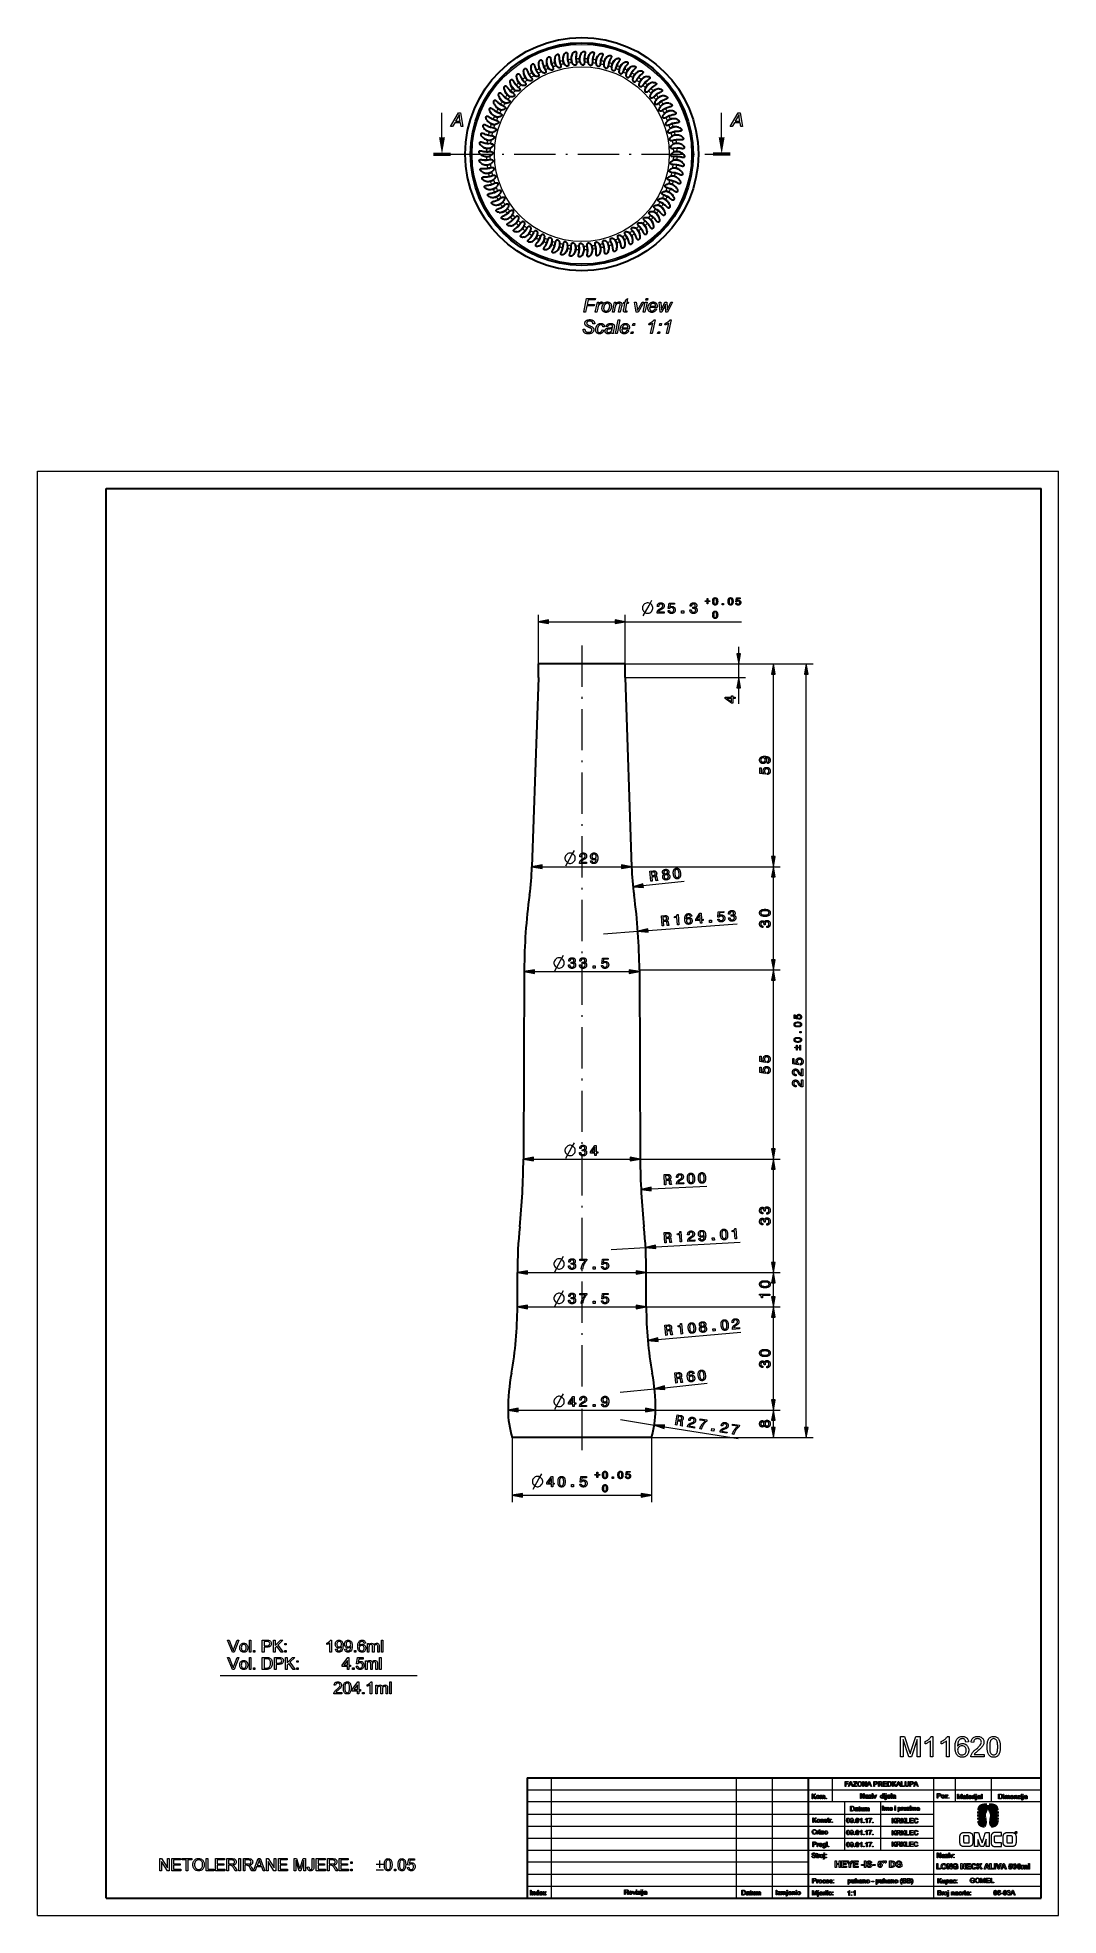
# Model space of a CAD drawing. Extents: x 0 to 297, y 0 to 546.
import ezdxf

# ---------------------------------------------------------------- set-up
doc = ezdxf.new("R2010")
doc.units = 0
doc.linetypes.add('DASHDOT', pattern=[18.5, 12, -3, 0.5, -3])

msp = doc.modelspace()

# ---------------------------------------------------------------- linework, layer by layer
at = {"color": 7, "lineweight": 30, "ltscale": 0.025009}
for p, q in [((143.03, 535.36), (143.6, 534.54)), ((145.1, 536.61), (145.6, 535.74)), ((147.28, 537.67), (147.7, 536.76)), ((154.24, 539.66), (154.42, 538.68)), ((163.87, 539.41), (163.7, 538.42)), ((170.72, 537.05), (170.3, 536.14)), ((172.84, 535.87), (172.34, 535.01)), ((137.56, 530.61), (138.33, 529.97)), ((141.07, 533.94), (141.71, 533.17)), ((176.72, 533), (176.08, 532.23)), ((178.46, 531.32), (177.76, 530.61)), ((133.51, 524.61), (134.42, 524.18)), ((134.69, 526.72), (135.55, 526.22)), ((136.04, 528.73), (136.86, 528.15)), ((180.05, 529.49), (179.28, 528.85)), ((181.47, 527.53), (180.65, 526.96)), ((182.72, 525.46), (181.85, 524.96)), ((131.74, 520.11), (132.71, 519.85)), ((132.53, 522.4), (133.47, 522.05)), ((183.78, 523.28), (182.87, 522.86)), ((184.65, 521.02), (183.71, 520.68)), ((130.77, 515.37), (131.77, 515.28)), ((131.15, 517.76), (132.14, 517.59)), ((185.31, 518.69), (184.35, 518.44)), ((185.77, 516.32), (184.79, 516.14)), ((186.03, 513.91), (185.03, 513.82)), ((130.61, 512.95), (131.61, 512.95)), ((130.65, 510.53), (131.64, 510.62)), ((130.9, 508.13), (131.88, 508.3)), ((185.9, 509.08), (184.9, 509.16)), ((186.07, 511.49), (185.07, 511.49)), ((131.36, 505.75), (132.33, 506.01)), ((132.03, 503.43), (132.97, 503.77)), ((184.93, 504.34), (183.97, 504.6)), ((185.52, 506.69), (184.53, 506.86)), ((132.89, 501.17), (133.8, 501.59)), ((133.95, 498.99), (134.82, 499.49)), ((135.2, 496.92), (136.02, 497.49)), ((181.99, 497.72), (181.12, 498.22)), ((183.16, 499.84), (182.25, 500.26)), ((184.15, 502.05), (183.21, 502.39)), ((136.62, 494.96), (137.39, 495.6)), ((138.21, 493.13), (138.92, 493.84)), ((139.95, 491.45), (140.59, 492.22)), ((177.43, 492.1), (176.72, 492.8)), ((179.11, 493.84), (178.34, 494.48)), ((180.63, 495.72), (179.81, 496.29)), ((141.83, 489.93), (142.41, 490.75)), ((143.84, 488.57), (144.34, 489.44)), ((145.95, 487.4), (146.38, 488.31)), ((150.45, 485.63), (150.71, 486.59)), ((164.81, 485.25), (164.55, 486.21)), ((167.13, 485.91), (166.79, 486.85)), ((169.39, 486.78), (168.97, 487.69)), ((171.57, 487.84), (171.07, 488.71)), ((173.64, 489.09), (173.07, 489.91)), ((175.6, 490.51), (174.96, 491.28)), ((152.8, 485.04), (152.97, 486.03)), ((155.19, 484.66), (155.28, 485.66)), ((157.61, 484.49), (157.61, 485.49)), ((160.03, 484.53), (159.94, 485.53)), ((162.43, 484.79), (162.26, 485.77))]:
    msp.add_line(p, q, dxfattribs=at)
at = {"color": 7, "lineweight": 30, "ltscale": 0.001468}
for p, q in [((145.6, 535.74), (145.63, 535.69)), ((147.7, 536.76), (147.73, 536.71)), ((152.12, 538.23), (152.14, 538.18)), ((159.07, 538.95), (159.07, 538.9)), ((161.4, 538.79), (161.39, 538.73)), ((163.7, 538.42), (163.69, 538.36)), ((168.17, 537.09), (168.15, 537.04)), ((170.3, 536.14), (170.27, 536.09)), ((138.33, 529.97), (138.37, 529.93)), ((139.95, 531.64), (139.99, 531.6)), ((141.71, 533.17), (141.75, 533.13)), ((174.27, 533.7), (174.23, 533.65)), ((176.08, 532.23), (176.04, 532.19)), ((177.76, 530.61), (177.71, 530.57)), ((135.55, 526.22), (135.6, 526.19)), ((136.86, 528.15), (136.91, 528.12)), ((179.28, 528.85), (179.24, 528.81)), ((180.65, 526.96), (180.61, 526.92)), ((181.85, 524.96), (181.8, 524.93)), ((132.71, 519.85), (132.76, 519.83)), ((131.77, 515.28), (131.83, 515.28)), ((132.14, 517.59), (132.2, 517.58)), ((184.35, 518.44), (184.29, 518.42)), ((184.79, 516.14), (184.73, 516.13)), ((185.03, 513.82), (184.97, 513.82)), ((131.61, 512.95), (131.66, 512.95)), ((131.64, 510.62), (131.7, 510.63)), ((131.88, 508.3), (131.94, 508.31)), ((184.9, 509.16), (184.84, 509.17)), ((185.07, 511.49), (185.01, 511.49)), ((132.33, 506.01), (132.38, 506.03)), ((183.97, 504.6), (183.91, 504.61)), ((184.53, 506.86), (184.48, 506.87)), ((133.8, 501.59), (133.85, 501.61)), ((134.82, 499.49), (134.87, 499.52)), ((136.02, 497.49), (136.07, 497.52)), ((181.12, 498.22), (181.07, 498.25)), ((182.25, 500.26), (182.2, 500.29)), ((183.21, 502.39), (183.15, 502.41)), ((137.39, 495.6), (137.43, 495.64)), ((138.92, 493.84), (138.96, 493.88)), ((178.34, 494.48), (178.3, 494.52)), ((179.81, 496.29), (179.77, 496.33)), ((148.51, 487.35), (148.53, 487.41)), ((150.71, 486.59), (150.73, 486.65)), ((152.97, 486.03), (152.98, 486.08)), ((166.79, 486.85), (166.77, 486.91)), ((168.97, 487.69), (168.95, 487.74)), ((171.07, 488.71), (171.04, 488.76)), ((173.07, 489.91), (173.04, 489.95)), ((174.96, 491.28), (174.92, 491.32)), ((155.28, 485.66), (155.28, 485.72)), ((157.61, 485.49), (157.61, 485.55)), ((159.94, 485.53), (159.93, 485.59))]:
    msp.add_line(p, q, dxfattribs=at)
at = {"color": 7, "lineweight": 30, "ltscale": 0.02501}
for p, q in [((149.54, 538.53), (149.88, 537.59)), ((156.65, 539.91), (156.74, 538.92))]:
    msp.add_line(p, q, dxfattribs=at)
at = {"color": 7, "lineweight": 30, "ltscale": 0.001467}
for p, q in [((149.88, 537.59), (149.9, 537.54)), ((165.96, 537.85), (165.95, 537.8)), ((143.6, 534.54), (143.64, 534.49)), ((172.34, 535.01), (172.31, 534.96)), ((133.47, 522.05), (133.52, 522.03)), ((134.42, 524.18), (134.47, 524.16)), ((182.87, 522.86), (182.82, 522.83)), ((183.71, 520.68), (183.65, 520.66)), ((132.97, 503.77), (133.02, 503.79)), ((140.59, 492.22), (140.63, 492.26)), ((176.72, 492.8), (176.68, 492.85)), ((142.41, 490.75), (142.44, 490.79)), ((144.34, 489.44), (144.37, 489.49)), ((146.38, 488.31), (146.4, 488.36)), ((164.55, 486.21), (164.53, 486.27)), ((162.26, 485.77), (162.25, 485.83))]:
    msp.add_line(p, q, dxfattribs=at)
at = {"color": 7, "lineweight": 30, "ltscale": 0.025008}
for p, q in [((151.87, 539.2), (152.12, 538.23)), ((159.07, 539.95), (159.07, 538.95)), ((161.48, 539.79), (161.4, 538.79)), ((166.22, 538.82), (165.96, 537.85)), ((168.51, 538.03), (168.17, 537.09)), ((139.24, 532.35), (139.95, 531.64)), ((174.84, 534.52), (174.27, 533.7)), ((148.16, 486.41), (148.51, 487.35))]:
    msp.add_line(p, q, dxfattribs=at)
at = {"color": 7, "lineweight": 30, "ltscale": 0.001469}
msp.add_line((154.42, 538.68), (154.43, 538.62), dxfattribs=at)
at = {"color": 7, "lineweight": 30, "ltscale": 0.001466}
msp.add_line((156.74, 538.92), (156.74, 538.86), dxfattribs=at)
at = {"color": 7, "lineweight": 13, "ltscale": 0.1769}
for p, q in [((117.66, 517.15), (117.66, 524.22)), ((199.02, 517.15), (199.02, 524.22))]:
    msp.add_line(p, q, dxfattribs=at)
at = {"color": 7, "lineweight": 50, "ltscale": 0.125}
for p, q in [((115.16, 512.22), (120.16, 512.22)), ((201.52, 512.22), (196.52, 512.22))]:
    msp.add_line(p, q, dxfattribs=at)
at = {"color": 7, "linetype": 'DASHDOT', "lineweight": 13}
for p, q in [((120.16, 512.22), (196.52, 512.22)), ((158.34, 369.35), (158.34, 133.3))]:
    msp.add_line(p, q, dxfattribs=at)
at = {"color": 7, "lineweight": 13}
for p, q in [((0, 0), (0, 420)), ((0, 420), (297, 420)), ((297, 0), (297, 420)), ((170.99, 376.22), (204.76, 376.22)), ((170.99, 363.97), (216.07, 363.97)), ((170.99, 363.97), (205.98, 363.97)), ((170.99, 363.97), (225.63, 363.97)), ((214.07, 307.92), (214.07, 361.02)), ((223.63, 141.92), (223.63, 361.02)), ((170.99, 359.97), (205.98, 359.97)), ((146.79, 304.97), (169.88, 304.97)), ((172.84, 304.97), (216.07, 304.97)), ((172.84, 304.97), (216.07, 304.97)), ((214.07, 277.92), (214.07, 302.02)), ((177.6, 286.45), (203.57, 288.35)), ((144.54, 274.5), (172.13, 274.5)), ((175.09, 274.97), (216.07, 274.97)), ((175.09, 274.97), (216.07, 274.97)), ((214.07, 222.92), (214.07, 272.02)), ((144.29, 219.97), (172.38, 219.97)), ((175.34, 219.97), (216.07, 219.97)), ((175.34, 219.97), (216.07, 219.97)), ((214.07, 189.92), (214.07, 217.02)), ((179.83, 194.44), (204.36, 195.84)), ((142.54, 186.97), (174.13, 186.97)), ((177.09, 186.97), (216.07, 186.97)), ((177.09, 186.97), (216.07, 186.97)), ((142.54, 176.97), (174.13, 176.97)), ((177.09, 176.97), (216.07, 176.97)), ((177.09, 176.97), (216.07, 176.97)), ((180.47, 167.46), (204.61, 169.66)), ((214.07, 149.92), (214.07, 174.02)), ((139.84, 146.97), (176.83, 146.97)), ((179.79, 146.97), (216.07, 146.97)), ((179.79, 146.97), (216.07, 146.97)), ((182.35, 142.14), (203.85, 138.67)), ((178.54, 138.97), (216.07, 138.97)), ((178.54, 138.97), (225.63, 138.97)), ((141.04, 122.18), (175.63, 122.18)), ((149.42, 40), (149.42, 5)), ((203.21, 40), (203.21, 5)), ((213.71, 40), (213.71, 5)), ((260.61, 40), (260.61, 5)), ((142.42, 36.5), (292, 36.5)), ((292, 33), (142.42, 33)), ((142.42, 29.5), (260.61, 29.5)), ((142.42, 26), (260.61, 26)), ((142.42, 22.5), (260.61, 22.5)), ((142.42, 19), (292, 19)), ((224.21, 15.5), (142.42, 15.5)), ((142.42, 12), (292, 12)), ((142.42, 8.5), (292, 8.5)), ((0, 0), (297, 0))]:
    msp.add_line(p, q, dxfattribs=at)
at = {"color": 7, "lineweight": 30}
for p, q in [((20, 5), (20, 415)), ((20, 415), (292, 415)), ((292, 5), (292, 415)), ((170.99, 363.97), (145.69, 363.97)), ((145.69, 359.97), (143.84, 304.97)), ((170.99, 359.97), (172.84, 304.97)), ((141.59, 274.97), (141.34, 219.97)), ((175.09, 274.97), (175.34, 219.97)), ((178.59, 138.97), (138.09, 138.97)), ((178.54, 138.97), (138.14, 138.97)), ((142.42, 40), (292, 40)), ((142.42, 40), (142.42, 5)), ((224.21, 40), (224.21, 5)), ((20, 5), (292, 5))]:
    msp.add_line(p, q, dxfattribs=at)
at = {"color": 7, "lineweight": 13, "ltscale": 0.356326}
for p, q in [((145.69, 363.97), (145.69, 378.22)), ((170.99, 363.97), (170.99, 378.22))]:
    msp.add_line(p, q, dxfattribs=at)
at = {"color": 7, "lineweight": 13, "ltscale": 0.484779}
msp.add_line((148.64, 376.22), (168.03, 376.22), dxfattribs=at)
at = {"color": 7, "lineweight": 13, "ltscale": 0.05114}
msp.add_line((203.98, 366.92), (203.98, 368.97), dxfattribs=at)
at = {"color": 7, "lineweight": 30, "ltscale": 0.1}
for p, q in [((145.69, 359.97), (145.69, 363.97)), ((170.99, 359.97), (170.99, 363.97))]:
    msp.add_line(p, q, dxfattribs=at)
at = {"color": 7, "lineweight": 13, "ltscale": 0.1}
msp.add_line((203.98, 359.97), (203.98, 363.97), dxfattribs=at)
at = {"color": 7, "lineweight": 13, "ltscale": 0.116125}
msp.add_line((203.98, 352.37), (203.98, 357.02), dxfattribs=at)
at = {"color": 7, "lineweight": 13, "ltscale": 0.301139}
msp.add_line((176.18, 299.49), (188.16, 300.77), dxfattribs=at)
at = {"color": 7, "lineweight": 13, "ltscale": 0.25}
for p, q in [((164.68, 285.51), (174.65, 286.24)), ((166.9, 193.71), (176.88, 194.28)), ((169.52, 152.13), (179.47, 153.16)), ((169.57, 144.21), (179.44, 142.62))]:
    msp.add_line(p, q, dxfattribs=at)
at = {"color": 7, "lineweight": 13, "ltscale": 0.061758}
for p, q in [((141.59, 274.97), (141.59, 272.5)), ((175.09, 274.97), (175.09, 272.5))]:
    msp.add_line(p, q, dxfattribs=at)
at = {"color": 7, "lineweight": 13, "ltscale": 0.40524}
msp.add_line((178.52, 211.29), (194.71, 212.08), dxfattribs=at)
at = {"color": 7, "lineweight": 30, "ltscale": 0.25}
for p, q in [((139.59, 176.97), (139.59, 186.97)), ((177.09, 176.97), (177.09, 186.97))]:
    msp.add_line(p, q, dxfattribs=at)
at = {"color": 7, "lineweight": 13, "ltscale": 0.102279}
msp.add_line((214.07, 179.92), (214.07, 184.02), dxfattribs=at)
at = {"color": 7, "lineweight": 13, "ltscale": 0.311487}
msp.add_line((182.41, 153.46), (194.8, 154.75), dxfattribs=at)
at = {"color": 7, "lineweight": 13, "ltscale": 0.052279}
msp.add_line((214.07, 141.92), (214.07, 144.02), dxfattribs=at)
at = {"color": 7, "lineweight": 13, "ltscale": 0.469863}
for p, q in [((138.09, 138.97), (138.09, 120.18)), ((178.59, 138.97), (178.59, 120.18))]:
    msp.add_line(p, q, dxfattribs=at)
at = {"color": 7, "lineweight": 18}
msp.add_line((53.11, 69.75), (110.39, 69.75), dxfattribs=at)
at = {"color": 7, "lineweight": 13, "ltscale": 0.175}
for p, q in [((231.21, 40), (231.21, 33)), ((266.91, 40), (266.91, 33)), ((277.41, 40), (277.41, 33))]:
    msp.add_line(p, q, dxfattribs=at)
at = {"color": 7, "lineweight": 13, "ltscale": 0.35}
for p, q in [((234.71, 33), (234.71, 19)), ((245.21, 33), (245.21, 19))]:
    msp.add_line(p, q, dxfattribs=at)
at = {"color": 7, "lineweight": 30}
for points in [[(150.65, 540.64), (150.71, 540.74), (150.74, 540.79), (150.77, 540.84), (150.81, 540.9), (150.86, 540.97), (150.91, 541.02), (150.96, 541.08), (151.02, 541.13), (151.05, 541.15), (151.09, 541.18), (151.12, 541.2), (151.16, 541.21), (151.19, 541.23), (151.23, 541.24), (151.28, 541.26), (151.33, 541.26), (151.37, 541.26), (151.4, 541.26), (151.42, 541.26), (151.44, 541.25), (151.47, 541.24), (151.49, 541.23), (151.51, 541.22), (151.54, 541.19), (151.57, 541.16), (151.59, 541.13), (151.61, 541.11), (151.62, 541.08), (151.64, 541.04), (151.66, 540.98), (151.67, 540.92), (151.68, 540.86), (151.69, 540.81), (151.7, 540.73), (151.7, 540.65), (151.71, 540.52), (151.71, 540.44), (151.71, 540.28)], [(153.16, 541.2), (153.22, 541.3), (153.25, 541.35), (153.29, 541.39), (153.34, 541.45), (153.39, 541.51), (153.45, 541.56), (153.51, 541.61), (153.57, 541.66), (153.6, 541.68), (153.64, 541.7), (153.67, 541.71), (153.71, 541.73), (153.75, 541.74), (153.78, 541.75), (153.83, 541.76), (153.88, 541.77), (153.93, 541.76), (153.96, 541.76), (153.98, 541.75), (154, 541.74), (154.02, 541.73), (154.04, 541.72), (154.06, 541.7), (154.09, 541.67), (154.12, 541.64), (154.13, 541.61), (154.15, 541.58), (154.16, 541.55), (154.17, 541.52), (154.19, 541.45), (154.2, 541.39), (154.2, 541.34), (154.21, 541.28), (154.21, 541.2), (154.21, 541.12), (154.2, 540.99), (154.2, 540.91), (154.18, 540.75)], [(155.7, 541.54), (155.77, 541.63), (155.81, 541.68), (155.85, 541.72), (155.91, 541.78), (155.96, 541.83), (156.02, 541.88), (156.09, 541.92), (156.15, 541.96), (156.19, 541.98), (156.22, 541.99), (156.26, 542.01), (156.3, 542.02), (156.34, 542.03), (156.37, 542.04), (156.42, 542.04), (156.48, 542.04), (156.52, 542.03), (156.55, 542.03), (156.57, 542.02), (156.59, 542.01), (156.61, 541.99), (156.63, 541.98), (156.65, 541.97), (156.67, 541.93), (156.7, 541.89), (156.71, 541.87), (156.72, 541.84), (156.73, 541.8), (156.74, 541.77), (156.75, 541.7), (156.76, 541.64), (156.76, 541.59), (156.76, 541.53), (156.75, 541.45), (156.74, 541.37), (156.72, 541.24), (156.71, 541.16), (156.69, 541)], [(158.27, 541.66), (158.35, 541.75), (158.39, 541.79), (158.43, 541.83), (158.49, 541.88), (158.55, 541.92), (158.62, 541.96), (158.68, 542), (158.75, 542.04), (158.79, 542.05), (158.83, 542.07), (158.87, 542.08), (158.9, 542.08), (158.94, 542.09), (158.98, 542.1), (159.03, 542.1), (159.08, 542.09), (159.13, 542.08), (159.15, 542.07), (159.17, 542.06), (159.19, 542.05), (159.21, 542.03), (159.23, 542.02), (159.24, 542), (159.27, 541.96), (159.29, 541.92), (159.3, 541.9), (159.31, 541.86), (159.32, 541.83), (159.32, 541.8), (159.33, 541.73), (159.33, 541.66), (159.32, 541.61), (159.32, 541.56), (159.3, 541.48), (159.29, 541.4), (159.26, 541.27), (159.24, 541.19), (159.2, 541.03)], [(160.83, 541.55), (160.92, 541.63), (160.96, 541.67), (161.01, 541.7), (161.07, 541.75), (161.14, 541.79), (161.21, 541.83), (161.28, 541.86), (161.35, 541.89), (161.39, 541.9), (161.43, 541.91), (161.46, 541.92), (161.5, 541.92), (161.54, 541.93), (161.58, 541.93), (161.63, 541.92), (161.68, 541.91), (161.73, 541.89), (161.75, 541.88), (161.77, 541.87), (161.79, 541.86), (161.81, 541.84), (161.82, 541.83), (161.84, 541.81), (161.86, 541.77), (161.88, 541.73), (161.88, 541.7), (161.89, 541.67), (161.89, 541.63), (161.9, 541.6), (161.9, 541.53), (161.89, 541.47), (161.88, 541.41), (161.87, 541.36), (161.85, 541.28), (161.83, 541.2), (161.79, 541.08), (161.76, 541.01), (161.71, 540.85)], [(163.38, 541.22), (163.47, 541.3), (163.52, 541.33), (163.57, 541.36), (163.64, 541.4), (163.71, 541.43), (163.78, 541.46), (163.85, 541.49), (163.93, 541.51), (163.96, 541.52), (164, 541.53), (164.04, 541.53), (164.08, 541.53), (164.12, 541.53), (164.16, 541.53), (164.21, 541.52), (164.26, 541.51), (164.3, 541.49), (164.32, 541.47), (164.34, 541.46), (164.36, 541.44), (164.37, 541.43), (164.39, 541.41), (164.4, 541.39), (164.42, 541.35), (164.43, 541.31), (164.44, 541.28), (164.44, 541.25), (164.44, 541.21), (164.44, 541.18), (164.44, 541.11), (164.42, 541.04), (164.41, 540.99), (164.4, 540.94), (164.37, 540.87), (164.34, 540.79), (164.29, 540.67), (164.26, 540.6), (164.19, 540.45)], [(165.89, 540.67), (165.99, 540.74), (166.04, 540.77), (166.09, 540.79), (166.16, 540.83), (166.23, 540.85), (166.3, 540.88), (166.38, 540.9), (166.46, 540.91), (166.5, 540.92), (166.53, 540.92), (166.57, 540.92), (166.61, 540.92), (166.65, 540.92), (166.69, 540.91), (166.74, 540.9), (166.79, 540.88), (166.83, 540.85), (166.85, 540.84), (166.87, 540.82), (166.88, 540.81), (166.9, 540.79), (166.91, 540.77), (166.92, 540.75), (166.94, 540.71), (166.95, 540.67), (166.95, 540.63), (166.95, 540.6), (166.95, 540.57), (166.94, 540.53), (166.93, 540.47), (166.91, 540.4), (166.89, 540.35), (166.88, 540.31), (166.84, 540.23), (166.81, 540.16), (166.75, 540.05), (166.71, 539.97), (166.63, 539.83)], [(139.36, 534.73), (139.37, 534.85), (139.37, 534.9), (139.38, 534.96), (139.39, 535.04), (139.41, 535.11), (139.43, 535.19), (139.46, 535.26), (139.49, 535.33), (139.51, 535.37), (139.53, 535.4), (139.55, 535.43), (139.58, 535.46), (139.6, 535.49), (139.63, 535.52), (139.67, 535.55), (139.71, 535.58), (139.75, 535.6), (139.78, 535.61), (139.8, 535.61), (139.82, 535.62), (139.85, 535.62), (139.87, 535.62), (139.89, 535.62), (139.93, 535.61), (139.98, 535.59), (140, 535.57), (140.03, 535.56), (140.06, 535.54), (140.08, 535.51), (140.13, 535.46), (140.17, 535.41), (140.2, 535.37), (140.23, 535.33), (140.27, 535.25), (140.31, 535.18), (140.37, 535.07), (140.41, 535), (140.48, 534.85)], [(141.4, 536.3), (141.41, 536.41), (141.42, 536.47), (141.43, 536.53), (141.45, 536.6), (141.48, 536.67), (141.51, 536.75), (141.54, 536.82), (141.58, 536.89), (141.6, 536.92), (141.62, 536.95), (141.65, 536.98), (141.67, 537.01), (141.7, 537.04), (141.73, 537.06), (141.77, 537.09), (141.82, 537.12), (141.86, 537.13), (141.89, 537.14), (141.91, 537.14), (141.93, 537.14), (141.96, 537.14), (141.98, 537.14), (142, 537.13), (142.04, 537.12), (142.08, 537.1), (142.11, 537.08), (142.13, 537.06), (142.16, 537.04), (142.18, 537.01), (142.22, 536.96), (142.26, 536.91), (142.29, 536.86), (142.31, 536.82), (142.35, 536.74), (142.38, 536.67), (142.43, 536.55), (142.46, 536.47), (142.52, 536.32)], [(143.56, 537.68), (143.58, 537.8), (143.6, 537.85), (143.62, 537.91), (143.64, 537.98), (143.67, 538.05), (143.71, 538.12), (143.75, 538.19), (143.79, 538.25), (143.82, 538.28), (143.84, 538.31), (143.87, 538.34), (143.9, 538.37), (143.93, 538.39), (143.96, 538.41), (144, 538.44), (144.05, 538.46), (144.1, 538.47), (144.12, 538.48), (144.14, 538.48), (144.17, 538.48), (144.19, 538.47), (144.21, 538.47), (144.23, 538.46), (144.27, 538.45), (144.31, 538.42), (144.34, 538.4), (144.36, 538.38), (144.38, 538.36), (144.4, 538.33), (144.44, 538.27), (144.47, 538.21), (144.5, 538.17), (144.52, 538.12), (144.55, 538.04), (144.57, 537.96), (144.61, 537.84), (144.63, 537.76), (144.68, 537.61)], [(145.63, 535.69), (145.7, 535.58), (145.73, 535.52), (145.77, 535.44), (145.8, 535.35), (145.82, 535.29), (145.84, 535.23), (145.85, 535.17), (145.85, 535.13), (145.85, 535.1), (145.84, 535.07), (145.84, 535.04), (145.83, 535), (145.81, 534.96), (145.79, 534.93), (145.77, 534.89), (145.74, 534.86), (145.71, 534.84), (145.67, 534.82), (145.63, 534.8), (145.59, 534.78), (145.54, 534.77), (145.49, 534.76), (145.44, 534.76), (145.4, 534.76), (145.36, 534.76), (145.28, 534.76), (145.2, 534.78), (145.12, 534.8), (145.05, 534.82), (144.97, 534.85), (144.92, 534.87), (144.87, 534.9), (144.76, 534.95)], [(145.83, 538.87), (145.87, 538.98), (145.89, 539.04), (145.91, 539.09), (145.94, 539.16), (145.98, 539.23), (146.02, 539.3), (146.07, 539.36), (146.12, 539.42), (146.14, 539.45), (146.17, 539.48), (146.2, 539.5), (146.23, 539.53), (146.26, 539.55), (146.3, 539.57), (146.34, 539.59), (146.39, 539.61), (146.44, 539.61), (146.46, 539.62), (146.49, 539.62), (146.51, 539.61), (146.53, 539.61), (146.55, 539.6), (146.57, 539.59), (146.61, 539.57), (146.65, 539.54), (146.67, 539.52), (146.69, 539.5), (146.71, 539.47), (146.73, 539.44), (146.76, 539.38), (146.79, 539.32), (146.81, 539.27), (146.83, 539.22), (146.85, 539.14), (146.87, 539.06), (146.9, 538.94), (146.91, 538.86), (146.94, 538.7)], [(147.73, 536.71), (147.78, 536.59), (147.81, 536.53), (147.84, 536.44), (147.86, 536.36), (147.88, 536.29), (147.89, 536.23), (147.89, 536.17), (147.89, 536.14), (147.89, 536.1), (147.88, 536.07), (147.88, 536.04), (147.86, 536), (147.84, 535.97), (147.82, 535.93), (147.79, 535.9), (147.76, 535.88), (147.73, 535.85), (147.69, 535.83), (147.65, 535.82), (147.61, 535.81), (147.56, 535.8), (147.5, 535.79), (147.45, 535.79), (147.41, 535.8), (147.37, 535.8), (147.29, 535.82), (147.22, 535.84), (147.14, 535.86), (147.07, 535.89), (147, 535.93), (146.94, 535.95), (146.89, 535.98), (146.79, 536.05)], [(148.2, 539.86), (148.25, 539.97), (148.27, 540.02), (148.3, 540.07), (148.34, 540.14), (148.38, 540.2), (148.43, 540.27), (148.48, 540.33), (148.53, 540.38), (148.56, 540.41), (148.59, 540.43), (148.62, 540.46), (148.66, 540.48), (148.69, 540.5), (148.72, 540.51), (148.77, 540.53), (148.82, 540.54), (148.87, 540.55), (148.89, 540.55), (148.92, 540.54), (148.94, 540.54), (148.96, 540.53), (148.98, 540.52), (149, 540.51), (149.04, 540.49), (149.07, 540.46), (149.1, 540.44), (149.11, 540.41), (149.13, 540.38), (149.15, 540.35), (149.18, 540.29), (149.2, 540.23), (149.21, 540.18), (149.22, 540.12), (149.24, 540.04), (149.25, 539.96), (149.27, 539.84), (149.28, 539.76), (149.29, 539.59)], [(149.9, 537.54), (149.95, 537.42), (149.97, 537.35), (149.99, 537.27), (150.01, 537.18), (150.02, 537.11), (150.02, 537.05), (150.02, 536.99), (150.02, 536.95), (150.01, 536.92), (150, 536.89), (149.99, 536.87), (149.98, 536.83), (149.95, 536.79), (149.93, 536.76), (149.9, 536.73), (149.86, 536.71), (149.83, 536.69), (149.79, 536.67), (149.75, 536.66), (149.71, 536.65), (149.65, 536.65), (149.6, 536.65), (149.55, 536.65), (149.51, 536.66), (149.47, 536.67), (149.39, 536.69), (149.32, 536.72), (149.24, 536.75), (149.17, 536.78), (149.11, 536.82), (149.06, 536.86), (149.01, 536.89), (148.91, 536.96)], [(152.14, 538.18), (152.17, 538.05), (152.19, 537.99), (152.2, 537.9), (152.21, 537.81), (152.22, 537.74), (152.22, 537.68), (152.21, 537.62), (152.2, 537.59), (152.19, 537.55), (152.18, 537.53), (152.17, 537.5), (152.15, 537.46), (152.13, 537.43), (152.1, 537.4), (152.07, 537.37), (152.03, 537.35), (151.99, 537.34), (151.95, 537.32), (151.91, 537.32), (151.87, 537.31), (151.81, 537.31), (151.76, 537.32), (151.71, 537.33), (151.67, 537.34), (151.63, 537.35), (151.56, 537.38), (151.48, 537.41), (151.42, 537.45), (151.35, 537.49), (151.29, 537.53), (151.24, 537.57), (151.19, 537.61), (151.11, 537.69)], [(154.43, 538.62), (154.45, 538.49), (154.46, 538.43), (154.46, 538.34), (154.47, 538.24), (154.47, 538.18), (154.46, 538.12), (154.45, 538.06), (154.44, 538.02), (154.42, 537.99), (154.41, 537.97), (154.4, 537.94), (154.37, 537.91), (154.35, 537.87), (154.32, 537.85), (154.28, 537.82), (154.24, 537.81), (154.2, 537.79), (154.16, 537.78), (154.12, 537.78), (154.08, 537.78), (154.03, 537.79), (153.97, 537.79), (153.92, 537.81), (153.89, 537.82), (153.85, 537.84), (153.78, 537.87), (153.71, 537.91), (153.64, 537.95), (153.58, 538), (153.52, 538.05), (153.47, 538.09), (153.43, 538.14), (153.35, 538.22)], [(156.74, 538.86), (156.75, 538.73), (156.75, 538.66), (156.76, 538.57), (156.75, 538.48), (156.74, 538.42), (156.73, 538.36), (156.71, 538.3), (156.7, 538.27), (156.69, 538.24), (156.67, 538.21), (156.65, 538.19), (156.63, 538.15), (156.6, 538.12), (156.56, 538.1), (156.53, 538.08), (156.49, 538.07), (156.45, 538.06), (156.41, 538.05), (156.36, 538.05), (156.32, 538.05), (156.27, 538.06), (156.22, 538.08), (156.17, 538.1), (156.13, 538.11), (156.1, 538.13), (156.03, 538.17), (155.96, 538.22), (155.9, 538.27), (155.84, 538.32), (155.79, 538.37), (155.75, 538.42), (155.71, 538.46), (155.64, 538.56)], [(159.07, 538.9), (159.07, 538.77), (159.06, 538.7), (159.06, 538.61), (159.04, 538.52), (159.03, 538.46), (159.01, 538.4), (158.99, 538.34), (158.98, 538.31), (158.96, 538.28), (158.94, 538.26), (158.92, 538.23), (158.89, 538.2), (158.86, 538.18), (158.83, 538.16), (158.79, 538.14), (158.75, 538.13), (158.71, 538.12), (158.67, 538.12), (158.62, 538.12), (158.58, 538.13), (158.53, 538.15), (158.48, 538.16), (158.43, 538.19), (158.4, 538.21), (158.36, 538.23), (158.3, 538.27), (158.24, 538.33), (158.18, 538.38), (158.13, 538.44), (158.08, 538.5), (158.04, 538.54), (158.01, 538.59), (157.94, 538.69)], [(161.39, 538.73), (161.38, 538.6), (161.37, 538.54), (161.35, 538.45), (161.33, 538.36), (161.32, 538.3), (161.29, 538.24), (161.26, 538.18), (161.25, 538.15), (161.23, 538.13), (161.21, 538.1), (161.19, 538.08), (161.16, 538.06), (161.12, 538.03), (161.09, 538.01), (161.05, 538), (161, 537.99), (160.96, 537.99), (160.92, 537.99), (160.88, 538), (160.84, 538.01), (160.79, 538.03), (160.74, 538.05), (160.7, 538.08), (160.66, 538.1), (160.63, 538.13), (160.57, 538.18), (160.51, 538.23), (160.46, 538.29), (160.41, 538.36), (160.37, 538.42), (160.34, 538.47), (160.31, 538.52), (160.25, 538.63)], [(163.69, 538.36), (163.67, 538.24), (163.65, 538.17), (163.63, 538.08), (163.6, 538), (163.58, 537.94), (163.55, 537.88), (163.52, 537.83), (163.5, 537.8), (163.47, 537.78), (163.45, 537.76), (163.43, 537.74), (163.4, 537.71), (163.36, 537.69), (163.32, 537.68), (163.28, 537.67), (163.24, 537.66), (163.2, 537.66), (163.16, 537.67), (163.12, 537.68), (163.08, 537.7), (163.03, 537.72), (162.98, 537.74), (162.94, 537.78), (162.91, 537.8), (162.88, 537.83), (162.82, 537.88), (162.77, 537.95), (162.72, 538.01), (162.68, 538.08), (162.64, 538.14), (162.62, 538.2), (162.59, 538.25), (162.55, 538.36)], [(165.95, 537.8), (165.91, 537.67), (165.89, 537.61), (165.86, 537.53), (165.83, 537.44), (165.8, 537.39), (165.77, 537.33), (165.73, 537.28), (165.71, 537.26), (165.68, 537.23), (165.66, 537.21), (165.64, 537.19), (165.6, 537.17), (165.56, 537.16), (165.52, 537.15), (165.48, 537.14), (165.44, 537.14), (165.4, 537.14), (165.36, 537.15), (165.32, 537.17), (165.28, 537.19), (165.23, 537.21), (165.19, 537.24), (165.15, 537.28), (165.12, 537.3), (165.09, 537.33), (165.04, 537.4), (165, 537.46), (164.96, 537.53), (164.92, 537.6), (164.89, 537.67), (164.86, 537.72), (164.84, 537.78), (164.81, 537.89)], [(168.15, 537.04), (168.1, 536.92), (168.08, 536.86), (168.04, 536.77), (168, 536.69), (167.96, 536.64), (167.93, 536.59), (167.88, 536.54), (167.86, 536.52), (167.83, 536.5), (167.81, 536.48), (167.78, 536.46), (167.75, 536.45), (167.71, 536.43), (167.67, 536.42), (167.63, 536.42), (167.58, 536.43), (167.54, 536.43), (167.5, 536.45), (167.46, 536.46), (167.43, 536.49), (167.38, 536.52), (167.35, 536.55), (167.31, 536.59), (167.28, 536.62), (167.26, 536.65), (167.21, 536.72), (167.17, 536.79), (167.14, 536.86), (167.11, 536.93), (167.08, 537), (167.06, 537.06), (167.05, 537.12), (167.02, 537.23)], [(168.34, 539.91), (168.44, 539.96), (168.5, 539.99), (168.55, 540.01), (168.62, 540.03), (168.7, 540.06), (168.77, 540.08), (168.85, 540.09), (168.93, 540.1), (168.97, 540.1), (169, 540.1), (169.04, 540.1), (169.08, 540.09), (169.12, 540.08), (169.16, 540.07), (169.21, 540.06), (169.25, 540.03), (169.29, 540.01), (169.31, 539.99), (169.33, 539.97), (169.34, 539.95), (169.35, 539.93), (169.36, 539.91), (169.37, 539.89), (169.39, 539.85), (169.39, 539.81), (169.39, 539.78), (169.39, 539.74), (169.39, 539.71), (169.38, 539.68), (169.36, 539.61), (169.34, 539.55), (169.31, 539.5), (169.29, 539.46), (169.25, 539.38), (169.21, 539.31), (169.14, 539.21), (169.09, 539.14), (169, 539)], [(170.27, 536.09), (170.22, 535.97), (170.19, 535.91), (170.14, 535.83), (170.09, 535.76), (170.05, 535.71), (170.01, 535.66), (169.97, 535.62), (169.94, 535.6), (169.91, 535.58), (169.89, 535.56), (169.86, 535.55), (169.82, 535.53), (169.78, 535.52), (169.74, 535.52), (169.7, 535.52), (169.66, 535.53), (169.62, 535.54), (169.58, 535.56), (169.54, 535.58), (169.51, 535.6), (169.47, 535.63), (169.43, 535.67), (169.4, 535.71), (169.37, 535.75), (169.35, 535.78), (169.31, 535.85), (169.28, 535.92), (169.25, 535.99), (169.23, 536.07), (169.21, 536.15), (169.19, 536.2), (169.18, 536.26), (169.17, 536.38)], [(170.72, 538.93), (170.82, 538.98), (170.88, 538.99), (170.93, 539.01), (171.01, 539.03), (171.08, 539.05), (171.16, 539.06), (171.24, 539.07), (171.32, 539.07), (171.35, 539.07), (171.39, 539.06), (171.43, 539.06), (171.47, 539.05), (171.51, 539.04), (171.54, 539.02), (171.59, 539), (171.63, 538.98), (171.67, 538.95), (171.69, 538.93), (171.7, 538.91), (171.72, 538.89), (171.73, 538.87), (171.74, 538.85), (171.74, 538.83), (171.75, 538.78), (171.75, 538.74), (171.75, 538.71), (171.75, 538.68), (171.74, 538.64), (171.73, 538.61), (171.7, 538.55), (171.68, 538.49), (171.65, 538.44), (171.62, 538.4), (171.58, 538.33), (171.53, 538.26), (171.45, 538.16), (171.4, 538.1), (171.3, 537.97)], [(172.31, 534.96), (172.24, 534.84), (172.21, 534.79), (172.15, 534.72), (172.1, 534.64), (172.06, 534.6), (172.01, 534.55), (171.96, 534.51), (171.93, 534.49), (171.9, 534.48), (171.88, 534.47), (171.85, 534.45), (171.81, 534.44), (171.77, 534.44), (171.73, 534.44), (171.69, 534.44), (171.65, 534.45), (171.61, 534.47), (171.57, 534.49), (171.54, 534.51), (171.5, 534.54), (171.47, 534.58), (171.43, 534.62), (171.4, 534.66), (171.38, 534.69), (171.36, 534.73), (171.33, 534.8), (171.3, 534.88), (171.28, 534.95), (171.26, 535.03), (171.25, 535.11), (171.24, 535.17), (171.24, 535.23), (171.23, 535.34)], [(173, 537.75), (173.11, 537.79), (173.16, 537.8), (173.22, 537.81), (173.3, 537.83), (173.37, 537.84), (173.45, 537.84), (173.53, 537.84), (173.61, 537.83), (173.64, 537.83), (173.68, 537.82), (173.72, 537.81), (173.76, 537.8), (173.79, 537.79), (173.83, 537.77), (173.87, 537.75), (173.91, 537.72), (173.95, 537.68), (173.96, 537.66), (173.98, 537.64), (173.99, 537.62), (174, 537.6), (174.01, 537.58), (174.01, 537.56), (174.02, 537.51), (174.01, 537.47), (174.01, 537.44), (174, 537.41), (173.99, 537.37), (173.98, 537.34), (173.95, 537.28), (173.91, 537.22), (173.88, 537.18), (173.85, 537.14), (173.8, 537.07), (173.75, 537.01), (173.66, 536.92), (173.6, 536.86), (173.49, 536.74)], [(175.17, 536.38), (175.28, 536.4), (175.34, 536.41), (175.39, 536.42), (175.47, 536.42), (175.55, 536.43), (175.62, 536.43), (175.7, 536.42), (175.78, 536.41), (175.82, 536.4), (175.86, 536.39), (175.89, 536.37), (175.93, 536.36), (175.96, 536.34), (176, 536.32), (176.04, 536.29), (176.08, 536.26), (176.11, 536.22), (176.12, 536.2), (176.13, 536.18), (176.14, 536.16), (176.15, 536.14), (176.16, 536.12), (176.16, 536.09), (176.16, 536.05), (176.15, 536.01), (176.15, 535.98), (176.14, 535.95), (176.12, 535.91), (176.11, 535.88), (176.07, 535.83), (176.03, 535.77), (176, 535.73), (175.97, 535.69), (175.91, 535.63), (175.85, 535.58), (175.76, 535.49), (175.69, 535.44), (175.57, 535.33)], [(134.18, 529.05), (134.16, 529.16), (134.15, 529.22), (134.14, 529.28), (134.14, 529.36), (134.13, 529.43), (134.13, 529.51), (134.14, 529.59), (134.15, 529.67), (134.16, 529.7), (134.17, 529.74), (134.19, 529.78), (134.2, 529.82), (134.22, 529.85), (134.24, 529.88), (134.27, 529.93), (134.3, 529.96), (134.34, 530), (134.36, 530.01), (134.38, 530.02), (134.4, 530.03), (134.42, 530.04), (134.44, 530.04), (134.47, 530.05), (134.51, 530.05), (134.55, 530.04), (134.58, 530.03), (134.61, 530.02), (134.65, 530.01), (134.68, 529.99), (134.73, 529.96), (134.79, 529.92), (134.83, 529.89), (134.87, 529.85), (134.93, 529.79), (134.99, 529.73), (135.07, 529.64), (135.12, 529.58), (135.23, 529.46)], [(135.74, 531.09), (135.73, 531.21), (135.72, 531.27), (135.72, 531.32), (135.72, 531.4), (135.72, 531.48), (135.73, 531.55), (135.75, 531.63), (135.77, 531.71), (135.78, 531.74), (135.79, 531.78), (135.81, 531.82), (135.83, 531.85), (135.85, 531.89), (135.87, 531.92), (135.9, 531.96), (135.94, 531.99), (135.98, 532.02), (136, 532.03), (136.02, 532.04), (136.04, 532.05), (136.06, 532.05), (136.09, 532.06), (136.11, 532.06), (136.15, 532.05), (136.2, 532.05), (136.23, 532.04), (136.26, 532.02), (136.29, 532.01), (136.32, 531.99), (136.37, 531.95), (136.42, 531.9), (136.46, 531.87), (136.49, 531.83), (136.55, 531.77), (136.6, 531.7), (136.68, 531.6), (136.72, 531.54), (136.82, 531.4)], [(137.47, 532.99), (137.47, 533.11), (137.47, 533.16), (137.47, 533.22), (137.48, 533.3), (137.49, 533.38), (137.5, 533.45), (137.52, 533.53), (137.55, 533.6), (137.57, 533.64), (137.58, 533.67), (137.6, 533.71), (137.62, 533.74), (137.64, 533.77), (137.67, 533.8), (137.7, 533.84), (137.74, 533.87), (137.79, 533.89), (137.81, 533.9), (137.83, 533.91), (137.85, 533.92), (137.88, 533.92), (137.9, 533.92), (137.92, 533.92), (137.97, 533.91), (138.01, 533.9), (138.04, 533.89), (138.07, 533.87), (138.09, 533.85), (138.12, 533.83), (138.17, 533.79), (138.22, 533.74), (138.25, 533.7), (138.29, 533.66), (138.33, 533.59), (138.38, 533.52), (138.45, 533.42), (138.49, 533.35), (138.58, 533.21)], [(138.37, 529.93), (138.47, 529.84), (138.52, 529.8), (138.59, 529.74), (138.65, 529.67), (138.69, 529.62), (138.72, 529.57), (138.75, 529.51), (138.76, 529.48), (138.78, 529.45), (138.78, 529.42), (138.79, 529.39), (138.79, 529.35), (138.79, 529.31), (138.79, 529.27), (138.77, 529.23), (138.76, 529.19), (138.74, 529.15), (138.71, 529.12), (138.68, 529.09), (138.65, 529.06), (138.6, 529.03), (138.56, 529.01), (138.51, 528.99), (138.47, 528.97), (138.43, 528.96), (138.36, 528.94), (138.28, 528.92), (138.2, 528.92), (138.12, 528.91), (138.04, 528.91), (137.98, 528.92), (137.92, 528.92), (137.81, 528.94)], [(139.99, 531.6), (140.08, 531.51), (140.13, 531.46), (140.19, 531.39), (140.24, 531.32), (140.28, 531.27), (140.31, 531.21), (140.33, 531.15), (140.34, 531.12), (140.35, 531.09), (140.36, 531.06), (140.36, 531.03), (140.36, 530.99), (140.36, 530.95), (140.35, 530.91), (140.33, 530.87), (140.31, 530.83), (140.29, 530.8), (140.26, 530.77), (140.22, 530.74), (140.19, 530.72), (140.14, 530.69), (140.1, 530.67), (140.05, 530.65), (140.01, 530.64), (139.97, 530.63), (139.89, 530.62), (139.81, 530.61), (139.73, 530.61), (139.65, 530.61), (139.57, 530.62), (139.52, 530.63), (139.46, 530.64), (139.34, 530.66)], [(141.75, 533.13), (141.84, 533.03), (141.88, 532.97), (141.93, 532.9), (141.98, 532.82), (142.01, 532.77), (142.03, 532.71), (142.05, 532.65), (142.06, 532.62), (142.06, 532.58), (142.07, 532.55), (142.07, 532.53), (142.06, 532.48), (142.06, 532.44), (142.04, 532.4), (142.02, 532.37), (142, 532.33), (141.97, 532.3), (141.94, 532.27), (141.91, 532.25), (141.87, 532.23), (141.82, 532.21), (141.77, 532.19), (141.72, 532.17), (141.68, 532.17), (141.64, 532.16), (141.56, 532.15), (141.48, 532.15), (141.4, 532.16), (141.33, 532.17), (141.25, 532.18), (141.19, 532.2), (141.13, 532.21), (141.02, 532.25)], [(143.64, 534.49), (143.71, 534.39), (143.75, 534.33), (143.79, 534.25), (143.83, 534.17), (143.86, 534.11), (143.88, 534.05), (143.89, 533.99), (143.9, 533.96), (143.9, 533.93), (143.9, 533.9), (143.9, 533.87), (143.89, 533.82), (143.88, 533.78), (143.86, 533.75), (143.84, 533.71), (143.82, 533.68), (143.79, 533.65), (143.75, 533.63), (143.71, 533.6), (143.68, 533.59), (143.63, 533.57), (143.58, 533.56), (143.52, 533.55), (143.48, 533.54), (143.44, 533.54), (143.36, 533.54), (143.28, 533.55), (143.21, 533.56), (143.13, 533.58), (143.05, 533.6), (143, 533.61), (142.94, 533.63), (142.83, 533.68)], [(174.23, 533.65), (174.16, 533.55), (174.12, 533.49), (174.06, 533.43), (174, 533.36), (173.95, 533.32), (173.9, 533.28), (173.85, 533.24), (173.82, 533.23), (173.79, 533.21), (173.76, 533.2), (173.74, 533.19), (173.7, 533.18), (173.65, 533.18), (173.61, 533.19), (173.57, 533.19), (173.53, 533.21), (173.5, 533.23), (173.46, 533.25), (173.43, 533.28), (173.4, 533.31), (173.36, 533.35), (173.33, 533.39), (173.31, 533.44), (173.29, 533.47), (173.27, 533.51), (173.25, 533.58), (173.23, 533.66), (173.21, 533.74), (173.2, 533.82), (173.19, 533.9), (173.19, 533.95), (173.19, 534.01), (173.2, 534.13)], [(176.04, 532.19), (175.96, 532.09), (175.91, 532.04), (175.85, 531.97), (175.78, 531.91), (175.73, 531.87), (175.68, 531.84), (175.62, 531.81), (175.59, 531.8), (175.56, 531.78), (175.53, 531.78), (175.51, 531.77), (175.46, 531.77), (175.42, 531.77), (175.38, 531.77), (175.34, 531.79), (175.3, 531.8), (175.27, 531.82), (175.23, 531.85), (175.2, 531.88), (175.18, 531.91), (175.15, 531.96), (175.12, 532), (175.1, 532.05), (175.09, 532.09), (175.07, 532.13), (175.05, 532.2), (175.04, 532.28), (175.03, 532.36), (175.03, 532.44), (175.03, 532.52), (175.03, 532.58), (175.03, 532.64), (175.05, 532.75)], [(177.71, 530.57), (177.62, 530.48), (177.57, 530.43), (177.51, 530.37), (177.43, 530.32), (177.38, 530.28), (177.32, 530.25), (177.27, 530.23), (177.23, 530.22), (177.2, 530.21), (177.17, 530.2), (177.14, 530.2), (177.1, 530.2), (177.06, 530.2), (177.02, 530.21), (176.98, 530.23), (176.95, 530.25), (176.91, 530.27), (176.88, 530.3), (176.85, 530.34), (176.83, 530.37), (176.8, 530.42), (176.78, 530.46), (176.76, 530.51), (176.75, 530.55), (176.74, 530.59), (176.73, 530.67), (176.72, 530.75), (176.72, 530.83), (176.72, 530.91), (176.73, 530.99), (176.74, 531.04), (176.75, 531.1), (176.78, 531.22)], [(177.21, 534.82), (177.32, 534.83), (177.38, 534.84), (177.44, 534.84), (177.51, 534.84), (177.59, 534.84), (177.67, 534.83), (177.75, 534.81), (177.82, 534.79), (177.86, 534.78), (177.89, 534.77), (177.93, 534.75), (177.97, 534.73), (178, 534.71), (178.03, 534.69), (178.07, 534.66), (178.1, 534.62), (178.13, 534.58), (178.14, 534.56), (178.15, 534.54), (178.16, 534.52), (178.17, 534.5), (178.17, 534.47), (178.17, 534.45), (178.17, 534.41), (178.16, 534.36), (178.15, 534.33), (178.14, 534.3), (178.12, 534.27), (178.1, 534.24), (178.06, 534.19), (178.02, 534.14), (177.98, 534.1), (177.94, 534.07), (177.88, 534.01), (177.82, 533.96), (177.72, 533.88), (177.65, 533.84), (177.52, 533.74)], [(179.1, 533.09), (179.22, 533.09), (179.28, 533.09), (179.34, 533.09), (179.41, 533.08), (179.49, 533.07), (179.56, 533.06), (179.64, 533.04), (179.71, 533.01), (179.75, 532.99), (179.79, 532.98), (179.82, 532.96), (179.85, 532.94), (179.88, 532.92), (179.91, 532.89), (179.95, 532.86), (179.98, 532.82), (180.01, 532.77), (180.02, 532.75), (180.02, 532.73), (180.03, 532.71), (180.03, 532.68), (180.03, 532.66), (180.03, 532.64), (180.03, 532.59), (180.01, 532.55), (180, 532.52), (179.99, 532.49), (179.97, 532.47), (179.95, 532.44), (179.9, 532.39), (179.85, 532.34), (179.81, 532.31), (179.77, 532.27), (179.71, 532.23), (179.64, 532.18), (179.53, 532.11), (179.46, 532.07), (179.32, 531.98)], [(180.84, 531.2), (180.96, 531.19), (181.02, 531.19), (181.07, 531.18), (181.15, 531.17), (181.23, 531.15), (181.3, 531.13), (181.37, 531.1), (181.44, 531.07), (181.48, 531.05), (181.51, 531.03), (181.54, 531.01), (181.58, 530.98), (181.61, 530.96), (181.63, 530.93), (181.67, 530.89), (181.69, 530.85), (181.71, 530.81), (181.72, 530.78), (181.73, 530.76), (181.73, 530.74), (181.73, 530.71), (181.73, 530.69), (181.73, 530.67), (181.72, 530.63), (181.7, 530.58), (181.69, 530.56), (181.67, 530.53), (181.65, 530.5), (181.63, 530.48), (181.58, 530.43), (181.53, 530.39), (181.48, 530.36), (181.44, 530.33), (181.37, 530.29), (181.29, 530.25), (181.18, 530.19), (181.11, 530.15), (180.96, 530.08)], [(131.63, 524.6), (131.58, 524.71), (131.57, 524.76), (131.55, 524.82), (131.53, 524.89), (131.51, 524.97), (131.5, 525.05), (131.49, 525.12), (131.49, 525.2), (131.49, 525.24), (131.5, 525.28), (131.5, 525.32), (131.51, 525.36), (131.52, 525.39), (131.54, 525.43), (131.56, 525.48), (131.58, 525.52), (131.61, 525.56), (131.63, 525.57), (131.65, 525.59), (131.67, 525.6), (131.69, 525.61), (131.71, 525.62), (131.73, 525.63), (131.78, 525.64), (131.82, 525.64), (131.85, 525.64), (131.88, 525.63), (131.92, 525.63), (131.95, 525.62), (132.01, 525.59), (132.07, 525.56), (132.12, 525.54), (132.16, 525.51), (132.23, 525.46), (132.3, 525.41), (132.4, 525.34), (132.46, 525.29), (132.59, 525.18)], [(132.81, 526.88), (132.77, 526.99), (132.76, 527.05), (132.75, 527.11), (132.73, 527.18), (132.72, 527.26), (132.72, 527.34), (132.72, 527.41), (132.73, 527.49), (132.73, 527.53), (132.74, 527.57), (132.75, 527.61), (132.76, 527.64), (132.77, 527.68), (132.79, 527.72), (132.81, 527.76), (132.84, 527.8), (132.88, 527.84), (132.9, 527.85), (132.92, 527.86), (132.94, 527.88), (132.96, 527.88), (132.98, 527.89), (133, 527.9), (133.05, 527.9), (133.09, 527.9), (133.12, 527.9), (133.15, 527.89), (133.19, 527.88), (133.22, 527.86), (133.28, 527.83), (133.34, 527.8), (133.38, 527.77), (133.42, 527.74), (133.49, 527.69), (133.55, 527.63), (133.64, 527.55), (133.7, 527.49), (133.82, 527.38)], [(135.6, 526.19), (135.72, 526.13), (135.77, 526.09), (135.84, 526.04), (135.92, 525.99), (135.96, 525.94), (136.01, 525.9), (136.05, 525.85), (136.07, 525.82), (136.08, 525.79), (136.09, 525.76), (136.11, 525.74), (136.12, 525.7), (136.12, 525.66), (136.12, 525.61), (136.12, 525.57), (136.11, 525.53), (136.09, 525.49), (136.07, 525.46), (136.05, 525.42), (136.02, 525.39), (135.98, 525.35), (135.94, 525.32), (135.9, 525.29), (135.87, 525.27), (135.83, 525.25), (135.76, 525.22), (135.68, 525.19), (135.61, 525.17), (135.53, 525.15), (135.45, 525.14), (135.39, 525.13), (135.33, 525.12), (135.22, 525.12)], [(136.91, 528.12), (137.01, 528.05), (137.07, 528.01), (137.13, 527.95), (137.2, 527.89), (137.24, 527.84), (137.28, 527.79), (137.32, 527.74), (137.33, 527.71), (137.35, 527.68), (137.36, 527.65), (137.37, 527.62), (137.38, 527.58), (137.38, 527.54), (137.38, 527.5), (137.37, 527.46), (137.35, 527.42), (137.33, 527.38), (137.31, 527.35), (137.28, 527.31), (137.25, 527.28), (137.21, 527.25), (137.17, 527.22), (137.12, 527.19), (137.09, 527.18), (137.05, 527.16), (136.98, 527.13), (136.9, 527.11), (136.82, 527.1), (136.74, 527.09), (136.67, 527.08), (136.61, 527.08), (136.55, 527.08), (136.43, 527.08)], [(179.24, 528.81), (179.14, 528.72), (179.09, 528.69), (179.01, 528.63), (178.94, 528.58), (178.88, 528.55), (178.82, 528.53), (178.76, 528.51), (178.73, 528.5), (178.7, 528.5), (178.67, 528.49), (178.64, 528.49), (178.6, 528.5), (178.56, 528.5), (178.52, 528.52), (178.48, 528.54), (178.45, 528.56), (178.41, 528.59), (178.39, 528.62), (178.36, 528.65), (178.34, 528.69), (178.32, 528.74), (178.3, 528.79), (178.29, 528.84), (178.28, 528.88), (178.27, 528.92), (178.27, 529), (178.27, 529.08), (178.27, 529.16), (178.28, 529.23), (178.3, 529.31), (178.31, 529.37), (178.32, 529.43), (178.36, 529.54)], [(180.61, 526.92), (180.5, 526.85), (180.44, 526.81), (180.37, 526.77), (180.28, 526.73), (180.23, 526.7), (180.17, 526.68), (180.1, 526.67), (180.07, 526.66), (180.04, 526.66), (180.01, 526.66), (179.98, 526.66), (179.94, 526.67), (179.9, 526.68), (179.86, 526.7), (179.83, 526.72), (179.79, 526.74), (179.76, 526.77), (179.74, 526.81), (179.72, 526.85), (179.7, 526.88), (179.68, 526.93), (179.67, 526.98), (179.66, 527.04), (179.66, 527.08), (179.65, 527.12), (179.65, 527.2), (179.66, 527.28), (179.67, 527.35), (179.69, 527.43), (179.71, 527.51), (179.73, 527.56), (179.75, 527.62), (179.79, 527.73)], [(181.8, 524.93), (181.69, 524.86), (181.63, 524.83), (181.55, 524.79), (181.47, 524.76), (181.41, 524.74), (181.34, 524.72), (181.28, 524.71), (181.25, 524.71), (181.21, 524.71), (181.18, 524.72), (181.16, 524.72), (181.11, 524.73), (181.08, 524.75), (181.04, 524.77), (181.01, 524.79), (180.98, 524.82), (180.95, 524.85), (180.93, 524.89), (180.91, 524.93), (180.9, 524.97), (180.88, 525.02), (180.87, 525.07), (180.87, 525.12), (180.87, 525.16), (180.87, 525.2), (180.88, 525.28), (180.89, 525.36), (180.91, 525.44), (180.93, 525.51), (180.96, 525.59), (180.98, 525.64), (181.01, 525.69), (181.06, 525.8)], [(182.41, 529.16), (182.53, 529.15), (182.58, 529.14), (182.64, 529.13), (182.71, 529.11), (182.79, 529.08), (182.86, 529.05), (182.93, 529.02), (183, 528.98), (183.03, 528.96), (183.06, 528.94), (183.09, 528.91), (183.12, 528.89), (183.15, 528.86), (183.18, 528.83), (183.2, 528.79), (183.23, 528.74), (183.25, 528.7), (183.25, 528.67), (183.25, 528.65), (183.26, 528.63), (183.26, 528.6), (183.25, 528.58), (183.25, 528.56), (183.23, 528.52), (183.21, 528.48), (183.2, 528.45), (183.18, 528.43), (183.15, 528.4), (183.13, 528.38), (183.08, 528.34), (183.02, 528.3), (182.97, 528.27), (182.93, 528.25), (182.85, 528.21), (182.78, 528.18), (182.66, 528.13), (182.59, 528.1), (182.43, 528.04)], [(183.8, 527), (183.91, 526.98), (183.96, 526.96), (184.02, 526.94), (184.09, 526.92), (184.16, 526.89), (184.23, 526.85), (184.3, 526.81), (184.37, 526.77), (184.4, 526.74), (184.43, 526.72), (184.45, 526.69), (184.48, 526.66), (184.51, 526.63), (184.53, 526.6), (184.55, 526.56), (184.57, 526.51), (184.59, 526.46), (184.59, 526.44), (184.59, 526.42), (184.59, 526.39), (184.59, 526.37), (184.58, 526.35), (184.58, 526.33), (184.56, 526.29), (184.54, 526.25), (184.52, 526.22), (184.49, 526.2), (184.47, 526.18), (184.44, 526.16), (184.39, 526.12), (184.33, 526.09), (184.28, 526.06), (184.23, 526.04), (184.15, 526.01), (184.08, 525.99), (183.96, 525.95), (183.88, 525.93), (183.72, 525.88)], [(184.99, 524.73), (185.1, 524.69), (185.15, 524.67), (185.21, 524.65), (185.28, 524.62), (185.34, 524.58), (185.41, 524.54), (185.47, 524.49), (185.53, 524.44), (185.56, 524.42), (185.59, 524.39), (185.62, 524.36), (185.64, 524.33), (185.66, 524.3), (185.68, 524.26), (185.7, 524.22), (185.72, 524.17), (185.73, 524.12), (185.73, 524.1), (185.73, 524.07), (185.73, 524.05), (185.72, 524.03), (185.71, 524.01), (185.71, 523.99), (185.69, 523.95), (185.66, 523.91), (185.64, 523.89), (185.61, 523.87), (185.59, 523.85), (185.56, 523.83), (185.5, 523.8), (185.44, 523.77), (185.39, 523.75), (185.34, 523.73), (185.26, 523.71), (185.18, 523.69), (185.06, 523.66), (184.98, 523.65), (184.81, 523.62)], [(129.89, 519.78), (129.82, 519.87), (129.79, 519.92), (129.77, 519.98), (129.73, 520.05), (129.71, 520.12), (129.68, 520.19), (129.66, 520.27), (129.65, 520.34), (129.64, 520.38), (129.64, 520.42), (129.64, 520.46), (129.64, 520.5), (129.64, 520.54), (129.65, 520.58), (129.66, 520.63), (129.68, 520.67), (129.71, 520.71), (129.72, 520.73), (129.74, 520.75), (129.75, 520.77), (129.77, 520.78), (129.79, 520.8), (129.81, 520.81), (129.85, 520.82), (129.89, 520.83), (129.93, 520.84), (129.96, 520.84), (129.99, 520.83), (130.03, 520.83), (130.09, 520.82), (130.16, 520.8), (130.21, 520.78), (130.25, 520.76), (130.33, 520.73), (130.4, 520.69), (130.51, 520.63), (130.59, 520.59), (130.73, 520.51)], [(130.65, 522.23), (130.6, 522.33), (130.57, 522.38), (130.55, 522.44), (130.53, 522.51), (130.5, 522.58), (130.48, 522.66), (130.47, 522.73), (130.46, 522.81), (130.46, 522.85), (130.46, 522.89), (130.47, 522.93), (130.47, 522.97), (130.48, 523.01), (130.49, 523.04), (130.5, 523.09), (130.53, 523.14), (130.55, 523.18), (130.57, 523.2), (130.59, 523.21), (130.61, 523.23), (130.63, 523.24), (130.65, 523.25), (130.67, 523.26), (130.71, 523.27), (130.75, 523.28), (130.78, 523.28), (130.82, 523.28), (130.85, 523.27), (130.88, 523.27), (130.95, 523.25), (131.01, 523.22), (131.06, 523.2), (131.11, 523.18), (131.18, 523.14), (131.25, 523.09), (131.35, 523.03), (131.42, 522.98), (131.56, 522.89)], [(132.76, 519.83), (132.89, 519.8), (132.95, 519.78), (133.03, 519.75), (133.12, 519.71), (133.17, 519.68), (133.23, 519.65), (133.28, 519.61), (133.31, 519.59), (133.33, 519.57), (133.35, 519.55), (133.37, 519.52), (133.39, 519.49), (133.4, 519.45), (133.41, 519.41), (133.42, 519.37), (133.42, 519.33), (133.42, 519.28), (133.41, 519.24), (133.39, 519.2), (133.37, 519.16), (133.35, 519.12), (133.32, 519.08), (133.28, 519.04), (133.26, 519.01), (133.23, 518.98), (133.16, 518.93), (133.1, 518.88), (133.03, 518.84), (132.96, 518.81), (132.89, 518.77), (132.84, 518.75), (132.78, 518.73), (132.67, 518.69)], [(133.52, 522.03), (133.64, 521.99), (133.7, 521.96), (133.79, 521.93), (133.87, 521.88), (133.92, 521.85), (133.97, 521.81), (134.02, 521.77), (134.04, 521.75), (134.06, 521.72), (134.08, 521.7), (134.1, 521.67), (134.11, 521.63), (134.13, 521.59), (134.14, 521.55), (134.14, 521.51), (134.13, 521.47), (134.13, 521.43), (134.11, 521.39), (134.1, 521.35), (134.07, 521.31), (134.04, 521.27), (134.01, 521.23), (133.97, 521.19), (133.94, 521.17), (133.91, 521.14), (133.84, 521.1), (133.77, 521.06), (133.7, 521.02), (133.63, 520.99), (133.56, 520.97), (133.5, 520.95), (133.44, 520.93), (133.33, 520.91)], [(134.47, 524.16), (134.59, 524.1), (134.65, 524.07), (134.73, 524.03), (134.8, 523.98), (134.85, 523.94), (134.9, 523.9), (134.94, 523.85), (134.96, 523.83), (134.98, 523.8), (135, 523.77), (135.01, 523.75), (135.03, 523.71), (135.04, 523.67), (135.04, 523.63), (135.04, 523.59), (135.03, 523.54), (135.02, 523.5), (135, 523.47), (134.98, 523.43), (134.96, 523.39), (134.93, 523.35), (134.89, 523.32), (134.85, 523.28), (134.81, 523.26), (134.78, 523.24), (134.71, 523.2), (134.64, 523.16), (134.57, 523.14), (134.49, 523.11), (134.41, 523.09), (134.36, 523.08), (134.3, 523.07), (134.18, 523.05)], [(182.82, 522.83), (182.7, 522.78), (182.64, 522.75), (182.56, 522.72), (182.47, 522.7), (182.41, 522.68), (182.35, 522.67), (182.28, 522.67), (182.25, 522.67), (182.22, 522.67), (182.19, 522.68), (182.16, 522.68), (182.12, 522.7), (182.08, 522.72), (182.05, 522.74), (182.02, 522.77), (181.99, 522.8), (181.97, 522.83), (181.95, 522.87), (181.93, 522.91), (181.92, 522.95), (181.91, 523), (181.91, 523.06), (181.91, 523.11), (181.91, 523.15), (181.92, 523.19), (181.93, 523.27), (181.95, 523.35), (181.98, 523.42), (182.01, 523.49), (182.04, 523.56), (182.07, 523.62), (182.1, 523.67), (182.16, 523.77)], [(183.65, 520.66), (183.53, 520.61), (183.47, 520.6), (183.38, 520.57), (183.29, 520.55), (183.23, 520.54), (183.16, 520.54), (183.1, 520.54), (183.07, 520.54), (183.04, 520.55), (183.01, 520.56), (182.98, 520.57), (182.94, 520.58), (182.91, 520.61), (182.87, 520.63), (182.84, 520.66), (182.82, 520.7), (182.8, 520.73), (182.78, 520.77), (182.77, 520.81), (182.77, 520.86), (182.76, 520.91), (182.76, 520.96), (182.77, 521.01), (182.77, 521.05), (182.78, 521.09), (182.8, 521.17), (182.83, 521.24), (182.86, 521.32), (182.9, 521.39), (182.94, 521.45), (182.97, 521.5), (183, 521.55), (183.08, 521.65)], [(184.29, 518.42), (184.16, 518.39), (184.1, 518.37), (184.01, 518.36), (183.92, 518.35), (183.86, 518.34), (183.79, 518.34), (183.73, 518.35), (183.7, 518.36), (183.67, 518.37), (183.64, 518.38), (183.61, 518.39), (183.58, 518.41), (183.54, 518.43), (183.51, 518.46), (183.49, 518.49), (183.47, 518.53), (183.45, 518.57), (183.44, 518.61), (183.43, 518.65), (183.43, 518.69), (183.43, 518.75), (183.43, 518.8), (183.44, 518.85), (183.45, 518.89), (183.46, 518.93), (183.49, 519), (183.52, 519.08), (183.56, 519.14), (183.6, 519.21), (183.65, 519.27), (183.68, 519.32), (183.72, 519.37), (183.8, 519.45)], [(185.98, 522.36), (186.08, 522.31), (186.13, 522.29), (186.19, 522.26), (186.25, 522.22), (186.32, 522.18), (186.38, 522.13), (186.44, 522.08), (186.5, 522.03), (186.52, 522), (186.55, 521.97), (186.57, 521.94), (186.59, 521.9), (186.61, 521.87), (186.63, 521.84), (186.64, 521.79), (186.66, 521.74), (186.66, 521.69), (186.66, 521.67), (186.66, 521.64), (186.65, 521.62), (186.65, 521.6), (186.64, 521.58), (186.63, 521.56), (186.6, 521.52), (186.57, 521.49), (186.55, 521.46), (186.52, 521.45), (186.49, 521.43), (186.46, 521.41), (186.4, 521.38), (186.34, 521.36), (186.29, 521.35), (186.24, 521.34), (186.16, 521.32), (186.07, 521.31), (185.95, 521.29), (185.87, 521.28), (185.7, 521.27)], [(186.75, 519.91), (186.86, 519.85), (186.91, 519.83), (186.95, 519.79), (187.02, 519.75), (187.08, 519.7), (187.14, 519.65), (187.19, 519.6), (187.24, 519.54), (187.27, 519.51), (187.29, 519.47), (187.31, 519.44), (187.33, 519.41), (187.34, 519.37), (187.36, 519.33), (187.37, 519.28), (187.38, 519.23), (187.38, 519.19), (187.38, 519.16), (187.37, 519.14), (187.36, 519.12), (187.36, 519.09), (187.35, 519.07), (187.33, 519.05), (187.31, 519.02), (187.27, 518.99), (187.25, 518.97), (187.22, 518.95), (187.19, 518.94), (187.16, 518.92), (187.09, 518.9), (187.03, 518.89), (186.98, 518.88), (186.93, 518.87), (186.84, 518.86), (186.76, 518.86), (186.64, 518.85), (186.55, 518.85), (186.39, 518.85)], [(129.01, 514.72), (128.93, 514.81), (128.89, 514.85), (128.86, 514.9), (128.81, 514.96), (128.77, 515.03), (128.73, 515.09), (128.7, 515.16), (128.67, 515.24), (128.66, 515.28), (128.65, 515.31), (128.64, 515.35), (128.64, 515.39), (128.64, 515.43), (128.63, 515.47), (128.64, 515.52), (128.65, 515.57), (128.67, 515.61), (128.68, 515.64), (128.69, 515.66), (128.7, 515.67), (128.72, 515.69), (128.74, 515.71), (128.75, 515.72), (128.79, 515.74), (128.83, 515.76), (128.86, 515.77), (128.89, 515.78), (128.93, 515.78), (128.96, 515.78), (129.03, 515.78), (129.1, 515.77), (129.15, 515.77), (129.2, 515.76), (129.28, 515.74), (129.36, 515.71), (129.48, 515.67), (129.56, 515.65), (129.71, 515.59)], [(129.34, 517.27), (129.26, 517.36), (129.23, 517.41), (129.2, 517.46), (129.16, 517.52), (129.13, 517.59), (129.1, 517.66), (129.07, 517.74), (129.05, 517.81), (129.04, 517.85), (129.03, 517.89), (129.03, 517.93), (129.03, 517.97), (129.03, 518.01), (129.03, 518.04), (129.04, 518.09), (129.05, 518.14), (129.07, 518.19), (129.09, 518.21), (129.1, 518.23), (129.12, 518.24), (129.13, 518.26), (129.15, 518.27), (129.17, 518.29), (129.21, 518.31), (129.25, 518.32), (129.28, 518.33), (129.31, 518.33), (129.35, 518.33), (129.38, 518.33), (129.45, 518.32), (129.52, 518.31), (129.57, 518.3), (129.62, 518.28), (129.7, 518.25), (129.77, 518.22), (129.89, 518.18), (129.96, 518.14), (130.11, 518.08)], [(131.83, 515.28), (131.96, 515.26), (132.02, 515.26), (132.11, 515.24), (132.2, 515.22), (132.26, 515.2), (132.32, 515.18), (132.38, 515.15), (132.41, 515.13), (132.43, 515.11), (132.46, 515.1), (132.48, 515.07), (132.5, 515.04), (132.53, 515.01), (132.55, 514.97), (132.56, 514.93), (132.57, 514.89), (132.57, 514.85), (132.57, 514.81), (132.56, 514.77), (132.55, 514.72), (132.53, 514.68), (132.51, 514.63), (132.48, 514.58), (132.46, 514.55), (132.43, 514.52), (132.38, 514.46), (132.33, 514.4), (132.27, 514.35), (132.2, 514.3), (132.14, 514.25), (132.09, 514.22), (132.04, 514.19), (131.93, 514.14)], [(132.2, 517.58), (132.32, 517.55), (132.39, 517.54), (132.48, 517.52), (132.56, 517.49), (132.62, 517.46), (132.68, 517.44), (132.73, 517.4), (132.76, 517.38), (132.78, 517.36), (132.8, 517.34), (132.82, 517.32), (132.85, 517.28), (132.87, 517.25), (132.88, 517.21), (132.89, 517.17), (132.9, 517.13), (132.9, 517.09), (132.89, 517.04), (132.88, 517), (132.86, 516.96), (132.84, 516.92), (132.82, 516.87), (132.78, 516.83), (132.76, 516.8), (132.73, 516.77), (132.68, 516.71), (132.61, 516.66), (132.55, 516.61), (132.49, 516.57), (132.42, 516.53), (132.36, 516.5), (132.31, 516.48), (132.2, 516.43)], [(184.73, 516.13), (184.6, 516.11), (184.54, 516.1), (184.45, 516.1), (184.36, 516.09), (184.29, 516.09), (184.23, 516.1), (184.17, 516.11), (184.14, 516.12), (184.11, 516.14), (184.08, 516.15), (184.05, 516.16), (184.02, 516.19), (183.99, 516.21), (183.96, 516.24), (183.94, 516.28), (183.92, 516.32), (183.91, 516.36), (183.9, 516.4), (183.89, 516.44), (183.89, 516.48), (183.9, 516.53), (183.91, 516.59), (183.92, 516.64), (183.94, 516.67), (183.95, 516.71), (183.98, 516.78), (184.02, 516.85), (184.07, 516.92), (184.12, 516.98), (184.17, 517.04), (184.21, 517.09), (184.25, 517.13), (184.34, 517.21)], [(184.97, 513.82), (184.84, 513.81), (184.78, 513.81), (184.69, 513.81), (184.6, 513.81), (184.53, 513.82), (184.47, 513.83), (184.41, 513.85), (184.38, 513.86), (184.35, 513.87), (184.32, 513.89), (184.3, 513.91), (184.27, 513.93), (184.24, 513.96), (184.21, 514), (184.19, 514.03), (184.18, 514.07), (184.17, 514.11), (184.16, 514.15), (184.16, 514.2), (184.17, 514.24), (184.18, 514.29), (184.19, 514.34), (184.21, 514.39), (184.23, 514.43), (184.24, 514.46), (184.28, 514.53), (184.33, 514.6), (184.38, 514.66), (184.43, 514.72), (184.49, 514.77), (184.53, 514.81), (184.58, 514.85), (184.67, 514.92)], [(187.31, 517.4), (187.41, 517.34), (187.46, 517.31), (187.51, 517.27), (187.56, 517.22), (187.62, 517.17), (187.67, 517.11), (187.72, 517.05), (187.77, 516.99), (187.79, 516.96), (187.81, 516.92), (187.83, 516.89), (187.84, 516.85), (187.86, 516.81), (187.87, 516.78), (187.88, 516.73), (187.88, 516.68), (187.87, 516.63), (187.87, 516.6), (187.86, 516.58), (187.85, 516.56), (187.84, 516.54), (187.83, 516.52), (187.82, 516.5), (187.79, 516.47), (187.75, 516.44), (187.73, 516.43), (187.7, 516.41), (187.67, 516.4), (187.63, 516.39), (187.57, 516.37), (187.5, 516.36), (187.45, 516.36), (187.4, 516.35), (187.31, 516.35), (187.23, 516.35), (187.11, 516.36), (187.02, 516.36), (186.86, 516.38)], [(187.66, 514.86), (187.75, 514.79), (187.79, 514.75), (187.83, 514.71), (187.89, 514.65), (187.94, 514.6), (187.99, 514.54), (188.03, 514.47), (188.07, 514.41), (188.09, 514.37), (188.11, 514.34), (188.12, 514.3), (188.13, 514.26), (188.14, 514.22), (188.15, 514.19), (188.16, 514.14), (188.15, 514.09), (188.15, 514.04), (188.14, 514.01), (188.13, 513.99), (188.12, 513.97), (188.11, 513.95), (188.09, 513.93), (188.08, 513.92), (188.05, 513.89), (188.01, 513.86), (187.98, 513.85), (187.95, 513.84), (187.92, 513.83), (187.88, 513.82), (187.82, 513.81), (187.75, 513.8), (187.7, 513.8), (187.65, 513.8), (187.56, 513.81), (187.48, 513.82), (187.36, 513.84), (187.28, 513.85), (187.11, 513.87)], [(128.9, 512.16), (128.81, 512.23), (128.77, 512.27), (128.73, 512.32), (128.68, 512.38), (128.64, 512.44), (128.6, 512.5), (128.56, 512.57), (128.52, 512.64), (128.51, 512.68), (128.5, 512.71), (128.48, 512.75), (128.48, 512.79), (128.47, 512.83), (128.46, 512.87), (128.46, 512.92), (128.47, 512.97), (128.48, 513.01), (128.49, 513.04), (128.5, 513.06), (128.51, 513.08), (128.53, 513.1), (128.54, 513.11), (128.56, 513.13), (128.6, 513.16), (128.64, 513.18), (128.66, 513.19), (128.7, 513.2), (128.73, 513.2), (128.76, 513.21), (128.83, 513.21), (128.9, 513.21), (128.95, 513.21), (129, 513.2), (129.08, 513.19), (129.16, 513.17), (129.29, 513.15), (129.37, 513.13), (129.53, 513.09)], [(129.02, 509.59), (128.93, 509.66), (128.88, 509.7), (128.84, 509.74), (128.78, 509.79), (128.73, 509.85), (128.68, 509.91), (128.64, 509.97), (128.6, 510.04), (128.58, 510.08), (128.57, 510.11), (128.55, 510.15), (128.54, 510.18), (128.53, 510.22), (128.52, 510.26), (128.52, 510.31), (128.52, 510.36), (128.53, 510.41), (128.53, 510.43), (128.54, 510.46), (128.55, 510.48), (128.57, 510.5), (128.58, 510.51), (128.59, 510.53), (128.63, 510.56), (128.67, 510.58), (128.69, 510.6), (128.72, 510.61), (128.76, 510.62), (128.79, 510.63), (128.86, 510.64), (128.92, 510.64), (128.97, 510.64), (129.03, 510.64), (129.11, 510.64), (129.19, 510.63), (129.32, 510.61), (129.4, 510.6), (129.56, 510.57)], [(129.36, 507.04), (129.26, 507.11), (129.21, 507.14), (129.17, 507.18), (129.11, 507.23), (129.05, 507.28), (129, 507.33), (128.95, 507.39), (128.9, 507.46), (128.88, 507.49), (128.86, 507.52), (128.85, 507.56), (128.83, 507.6), (128.82, 507.63), (128.81, 507.67), (128.8, 507.72), (128.8, 507.77), (128.8, 507.82), (128.8, 507.84), (128.81, 507.87), (128.82, 507.89), (128.83, 507.91), (128.84, 507.93), (128.86, 507.95), (128.89, 507.98), (128.92, 508), (128.95, 508.02), (128.98, 508.04), (129.01, 508.05), (129.04, 508.06), (129.11, 508.08), (129.17, 508.09), (129.22, 508.09), (129.28, 508.09), (129.36, 508.09), (129.44, 508.09), (129.57, 508.09), (129.65, 508.08), (129.81, 508.07)], [(131.66, 512.95), (131.79, 512.95), (131.86, 512.95), (131.95, 512.94), (132.04, 512.93), (132.1, 512.92), (132.16, 512.9), (132.22, 512.88), (132.25, 512.86), (132.28, 512.85), (132.3, 512.83), (132.33, 512.81), (132.36, 512.78), (132.38, 512.75), (132.4, 512.71), (132.42, 512.68), (132.43, 512.64), (132.44, 512.59), (132.44, 512.55), (132.44, 512.51), (132.43, 512.47), (132.41, 512.42), (132.4, 512.37), (132.37, 512.32), (132.35, 512.29), (132.33, 512.25), (132.29, 512.19), (132.23, 512.12), (132.18, 512.07), (132.12, 512.01), (132.06, 511.96), (132.02, 511.93), (131.97, 511.89), (131.87, 511.83)], [(131.7, 510.63), (131.83, 510.64), (131.9, 510.64), (131.99, 510.64), (132.08, 510.64), (132.14, 510.63), (132.2, 510.62), (132.26, 510.6), (132.29, 510.59), (132.32, 510.57), (132.35, 510.56), (132.38, 510.54), (132.41, 510.51), (132.44, 510.48), (132.46, 510.45), (132.48, 510.41), (132.49, 510.38), (132.5, 510.34), (132.51, 510.29), (132.51, 510.25), (132.51, 510.21), (132.5, 510.16), (132.48, 510.11), (132.46, 510.06), (132.45, 510.02), (132.43, 509.98), (132.39, 509.92), (132.34, 509.85), (132.29, 509.79), (132.24, 509.73), (132.19, 509.67), (132.14, 509.63), (132.1, 509.6), (132, 509.52)], [(131.94, 508.31), (132.07, 508.33), (132.14, 508.34), (132.23, 508.35), (132.32, 508.35), (132.38, 508.35), (132.44, 508.34), (132.5, 508.33), (132.54, 508.32), (132.57, 508.31), (132.59, 508.3), (132.62, 508.28), (132.65, 508.26), (132.69, 508.23), (132.71, 508.2), (132.74, 508.17), (132.75, 508.13), (132.77, 508.09), (132.78, 508.05), (132.78, 508.01), (132.78, 507.96), (132.77, 507.91), (132.77, 507.86), (132.75, 507.81), (132.74, 507.77), (132.72, 507.74), (132.69, 507.66), (132.65, 507.59), (132.61, 507.53), (132.56, 507.46), (132.51, 507.4), (132.47, 507.36), (132.43, 507.32), (132.34, 507.24)], [(184.48, 506.87), (184.35, 506.89), (184.29, 506.91), (184.2, 506.93), (184.11, 506.96), (184.05, 506.98), (184, 507.01), (183.94, 507.04), (183.92, 507.06), (183.89, 507.09), (183.87, 507.11), (183.85, 507.13), (183.83, 507.16), (183.81, 507.2), (183.79, 507.24), (183.78, 507.28), (183.78, 507.32), (183.78, 507.36), (183.78, 507.4), (183.79, 507.44), (183.81, 507.48), (183.83, 507.53), (183.86, 507.58), (183.89, 507.62), (183.91, 507.65), (183.94, 507.68), (184, 507.74), (184.06, 507.79), (184.12, 507.84), (184.19, 507.88), (184.26, 507.92), (184.31, 507.94), (184.36, 507.97), (184.47, 508.01)], [(184.84, 509.17), (184.71, 509.18), (184.65, 509.19), (184.56, 509.21), (184.47, 509.23), (184.41, 509.24), (184.35, 509.27), (184.3, 509.3), (184.27, 509.31), (184.24, 509.33), (184.22, 509.35), (184.2, 509.37), (184.17, 509.4), (184.15, 509.44), (184.13, 509.48), (184.11, 509.51), (184.11, 509.56), (184.1, 509.6), (184.11, 509.64), (184.11, 509.68), (184.13, 509.72), (184.14, 509.77), (184.17, 509.82), (184.19, 509.86), (184.22, 509.9), (184.24, 509.93), (184.29, 509.99), (184.35, 510.05), (184.41, 510.1), (184.47, 510.15), (184.53, 510.19), (184.58, 510.22), (184.64, 510.25), (184.74, 510.31)], [(185.01, 511.49), (184.88, 511.49), (184.81, 511.5), (184.72, 511.5), (184.63, 511.52), (184.57, 511.53), (184.51, 511.55), (184.45, 511.57), (184.42, 511.58), (184.39, 511.6), (184.37, 511.62), (184.35, 511.64), (184.32, 511.67), (184.29, 511.7), (184.27, 511.73), (184.25, 511.77), (184.24, 511.81), (184.24, 511.85), (184.23, 511.9), (184.24, 511.94), (184.25, 511.98), (184.26, 512.03), (184.28, 512.08), (184.3, 512.13), (184.32, 512.16), (184.34, 512.2), (184.39, 512.26), (184.44, 512.32), (184.49, 512.38), (184.55, 512.43), (184.61, 512.48), (184.66, 512.52), (184.71, 512.55), (184.81, 512.62)], [(187.67, 509.73), (187.75, 509.64), (187.78, 509.6), (187.82, 509.55), (187.86, 509.49), (187.9, 509.42), (187.94, 509.35), (187.97, 509.28), (188, 509.21), (188.01, 509.17), (188.02, 509.13), (188.03, 509.1), (188.04, 509.06), (188.04, 509.02), (188.04, 508.98), (188.03, 508.93), (188.02, 508.88), (188.01, 508.83), (188, 508.81), (187.98, 508.79), (187.97, 508.77), (187.96, 508.75), (187.94, 508.74), (187.92, 508.72), (187.88, 508.7), (187.84, 508.68), (187.81, 508.68), (187.78, 508.67), (187.75, 508.67), (187.71, 508.66), (187.65, 508.66), (187.58, 508.67), (187.53, 508.68), (187.48, 508.69), (187.4, 508.71), (187.32, 508.73), (187.2, 508.77), (187.12, 508.8), (186.96, 508.85)], [(187.77, 512.29), (187.86, 512.21), (187.9, 512.17), (187.94, 512.13), (187.99, 512.07), (188.04, 512.01), (188.08, 511.94), (188.12, 511.88), (188.15, 511.81), (188.17, 511.77), (188.18, 511.73), (188.19, 511.7), (188.2, 511.66), (188.2, 511.62), (188.21, 511.58), (188.21, 511.53), (188.2, 511.48), (188.19, 511.43), (188.18, 511.41), (188.17, 511.39), (188.16, 511.37), (188.14, 511.35), (188.13, 511.33), (188.11, 511.32), (188.08, 511.29), (188.04, 511.27), (188.01, 511.26), (187.98, 511.25), (187.94, 511.24), (187.91, 511.24), (187.84, 511.23), (187.78, 511.23), (187.72, 511.24), (187.67, 511.24), (187.59, 511.26), (187.51, 511.27), (187.39, 511.3), (187.31, 511.32), (187.15, 511.36)], [(129.92, 504.54), (129.82, 504.59), (129.77, 504.62), (129.72, 504.65), (129.66, 504.7), (129.59, 504.74), (129.54, 504.8), (129.48, 504.85), (129.43, 504.91), (129.41, 504.94), (129.38, 504.97), (129.36, 505.01), (129.35, 505.04), (129.33, 505.08), (129.32, 505.11), (129.3, 505.16), (129.3, 505.21), (129.3, 505.26), (129.3, 505.29), (129.3, 505.31), (129.31, 505.33), (129.32, 505.35), (129.33, 505.37), (129.34, 505.39), (129.37, 505.43), (129.4, 505.46), (129.43, 505.48), (129.45, 505.49), (129.48, 505.51), (129.52, 505.52), (129.58, 505.54), (129.64, 505.56), (129.7, 505.57), (129.75, 505.58), (129.83, 505.58), (129.91, 505.59), (130.04, 505.6), (130.12, 505.6), (130.28, 505.6)], [(130.7, 502.09), (130.59, 502.14), (130.54, 502.16), (130.49, 502.19), (130.42, 502.23), (130.36, 502.27), (130.29, 502.31), (130.23, 502.36), (130.18, 502.42), (130.15, 502.45), (130.13, 502.48), (130.1, 502.51), (130.08, 502.54), (130.06, 502.58), (130.05, 502.61), (130.03, 502.66), (130.02, 502.71), (130.01, 502.76), (130.01, 502.78), (130.02, 502.8), (130.02, 502.83), (130.03, 502.85), (130.04, 502.87), (130.05, 502.89), (130.07, 502.93), (130.1, 502.96), (130.12, 502.98), (130.15, 503), (130.18, 503.02), (130.21, 503.04), (130.27, 503.06), (130.33, 503.08), (130.38, 503.1), (130.44, 503.11), (130.52, 503.13), (130.6, 503.14), (130.72, 503.15), (130.8, 503.16), (130.97, 503.18)], [(132.38, 506.03), (132.51, 506.06), (132.57, 506.07), (132.66, 506.09), (132.75, 506.1), (132.82, 506.1), (132.88, 506.1), (132.94, 506.1), (132.97, 506.09), (133.01, 506.08), (133.03, 506.07), (133.06, 506.06), (133.1, 506.04), (133.13, 506.01), (133.16, 505.98), (133.19, 505.95), (133.21, 505.92), (133.22, 505.88), (133.24, 505.84), (133.24, 505.8), (133.25, 505.75), (133.25, 505.7), (133.24, 505.65), (133.23, 505.6), (133.22, 505.56), (133.21, 505.52), (133.18, 505.44), (133.15, 505.37), (133.11, 505.3), (133.07, 505.24), (133.03, 505.17), (132.99, 505.12), (132.95, 505.08), (132.87, 504.99)], [(133.02, 503.79), (133.14, 503.83), (133.21, 503.85), (133.29, 503.88), (133.38, 503.89), (133.45, 503.9), (133.51, 503.91), (133.57, 503.91), (133.61, 503.9), (133.64, 503.9), (133.67, 503.89), (133.7, 503.88), (133.73, 503.86), (133.77, 503.84), (133.8, 503.81), (133.83, 503.78), (133.85, 503.75), (133.87, 503.71), (133.89, 503.67), (133.9, 503.63), (133.91, 503.59), (133.91, 503.54), (133.91, 503.49), (133.91, 503.43), (133.9, 503.39), (133.89, 503.36), (133.87, 503.28), (133.84, 503.2), (133.81, 503.13), (133.78, 503.06), (133.74, 502.99), (133.7, 502.94), (133.67, 502.89), (133.6, 502.8)], [(183.15, 502.41), (183.03, 502.46), (182.97, 502.48), (182.89, 502.52), (182.81, 502.56), (182.75, 502.6), (182.7, 502.63), (182.65, 502.68), (182.63, 502.7), (182.61, 502.73), (182.59, 502.75), (182.58, 502.78), (182.56, 502.81), (182.55, 502.85), (182.54, 502.89), (182.54, 502.93), (182.54, 502.98), (182.55, 503.02), (182.56, 503.06), (182.58, 503.1), (182.6, 503.13), (182.63, 503.18), (182.66, 503.22), (182.7, 503.25), (182.73, 503.28), (182.76, 503.3), (182.83, 503.35), (182.9, 503.39), (182.97, 503.42), (183.04, 503.45), (183.12, 503.48), (183.17, 503.5), (183.23, 503.51), (183.35, 503.54)], [(183.91, 504.61), (183.79, 504.65), (183.72, 504.67), (183.64, 504.7), (183.56, 504.73), (183.5, 504.76), (183.44, 504.79), (183.39, 504.83), (183.37, 504.85), (183.35, 504.88), (183.33, 504.9), (183.31, 504.92), (183.29, 504.96), (183.27, 505), (183.26, 505.04), (183.25, 505.08), (183.25, 505.12), (183.26, 505.16), (183.27, 505.2), (183.28, 505.24), (183.3, 505.28), (183.33, 505.33), (183.36, 505.37), (183.39, 505.41), (183.42, 505.44), (183.45, 505.47), (183.51, 505.52), (183.58, 505.56), (183.64, 505.6), (183.71, 505.64), (183.78, 505.67), (183.84, 505.7), (183.89, 505.72), (184.01, 505.75)], [(186.79, 504.67), (186.85, 504.57), (186.88, 504.52), (186.91, 504.47), (186.94, 504.4), (186.97, 504.33), (186.99, 504.26), (187.01, 504.18), (187.03, 504.1), (187.03, 504.06), (187.03, 504.03), (187.04, 503.99), (187.03, 503.95), (187.03, 503.91), (187.02, 503.87), (187.01, 503.82), (186.99, 503.77), (186.97, 503.73), (186.95, 503.71), (186.94, 503.69), (186.92, 503.68), (186.9, 503.66), (186.88, 503.65), (186.86, 503.64), (186.82, 503.62), (186.78, 503.61), (186.75, 503.61), (186.72, 503.61), (186.68, 503.61), (186.65, 503.62), (186.58, 503.63), (186.52, 503.65), (186.47, 503.67), (186.42, 503.69), (186.34, 503.72), (186.27, 503.76), (186.16, 503.81), (186.09, 503.85), (185.94, 503.93)], [(187.34, 507.18), (187.41, 507.09), (187.44, 507.04), (187.47, 506.99), (187.51, 506.92), (187.55, 506.85), (187.58, 506.78), (187.6, 506.71), (187.63, 506.63), (187.63, 506.6), (187.64, 506.56), (187.64, 506.52), (187.65, 506.48), (187.65, 506.44), (187.64, 506.4), (187.63, 506.35), (187.62, 506.3), (187.6, 506.26), (187.59, 506.24), (187.57, 506.22), (187.56, 506.2), (187.54, 506.19), (187.52, 506.17), (187.5, 506.16), (187.46, 506.14), (187.42, 506.13), (187.39, 506.12), (187.36, 506.12), (187.32, 506.12), (187.29, 506.12), (187.22, 506.12), (187.16, 506.14), (187.11, 506.15), (187.06, 506.17), (186.98, 506.19), (186.9, 506.22), (186.79, 506.27), (186.71, 506.3), (186.56, 506.37)], [(131.69, 499.72), (131.58, 499.76), (131.52, 499.78), (131.47, 499.8), (131.4, 499.83), (131.33, 499.87), (131.26, 499.91), (131.2, 499.95), (131.14, 500), (131.11, 500.03), (131.08, 500.06), (131.06, 500.09), (131.03, 500.12), (131.01, 500.15), (130.99, 500.18), (130.97, 500.23), (130.95, 500.28), (130.95, 500.32), (130.94, 500.35), (130.94, 500.37), (130.95, 500.4), (130.95, 500.42), (130.96, 500.44), (130.97, 500.46), (130.99, 500.5), (131.02, 500.54), (131.04, 500.56), (131.06, 500.58), (131.09, 500.6), (131.12, 500.62), (131.18, 500.65), (131.24, 500.68), (131.29, 500.7), (131.34, 500.71), (131.42, 500.74), (131.5, 500.76), (131.62, 500.78), (131.7, 500.8), (131.86, 500.83)], [(132.88, 497.45), (132.76, 497.47), (132.71, 497.49), (132.65, 497.5), (132.58, 497.53), (132.51, 497.56), (132.44, 497.59), (132.37, 497.63), (132.31, 497.68), (132.28, 497.7), (132.25, 497.73), (132.22, 497.75), (132.19, 497.78), (132.17, 497.81), (132.15, 497.84), (132.12, 497.89), (132.1, 497.93), (132.09, 497.98), (132.08, 498.01), (132.08, 498.03), (132.08, 498.05), (132.09, 498.08), (132.09, 498.1), (132.1, 498.12), (132.11, 498.16), (132.14, 498.2), (132.16, 498.22), (132.18, 498.25), (132.2, 498.27), (132.23, 498.29), (132.29, 498.33), (132.35, 498.36), (132.39, 498.38), (132.44, 498.4), (132.52, 498.43), (132.6, 498.46), (132.72, 498.5), (132.8, 498.52), (132.95, 498.57)], [(133.85, 501.61), (133.97, 501.67), (134.03, 501.69), (134.12, 501.72), (134.2, 501.75), (134.27, 501.77), (134.33, 501.78), (134.39, 501.78), (134.42, 501.78), (134.46, 501.78), (134.49, 501.77), (134.52, 501.76), (134.56, 501.75), (134.59, 501.73), (134.63, 501.71), (134.66, 501.68), (134.68, 501.65), (134.71, 501.61), (134.73, 501.58), (134.74, 501.54), (134.75, 501.5), (134.76, 501.44), (134.77, 501.39), (134.77, 501.34), (134.76, 501.3), (134.76, 501.26), (134.74, 501.18), (134.72, 501.1), (134.7, 501.03), (134.67, 500.95), (134.63, 500.88), (134.61, 500.83), (134.58, 500.78), (134.51, 500.68)], [(134.87, 499.52), (134.98, 499.58), (135.04, 499.61), (135.12, 499.65), (135.21, 499.69), (135.27, 499.71), (135.33, 499.72), (135.39, 499.73), (135.43, 499.73), (135.46, 499.73), (135.49, 499.73), (135.52, 499.73), (135.56, 499.72), (135.6, 499.7), (135.63, 499.68), (135.67, 499.66), (135.7, 499.63), (135.72, 499.59), (135.74, 499.56), (135.76, 499.52), (135.78, 499.48), (135.79, 499.43), (135.8, 499.38), (135.8, 499.33), (135.8, 499.29), (135.8, 499.25), (135.8, 499.17), (135.78, 499.09), (135.76, 499.01), (135.74, 498.93), (135.71, 498.86), (135.69, 498.81), (135.67, 498.75), (135.61, 498.65)], [(136.07, 497.52), (136.18, 497.6), (136.23, 497.63), (136.31, 497.68), (136.39, 497.72), (136.45, 497.74), (136.51, 497.76), (136.57, 497.78), (136.6, 497.78), (136.63, 497.79), (136.66, 497.79), (136.69, 497.79), (136.74, 497.78), (136.78, 497.77), (136.81, 497.75), (136.85, 497.73), (136.88, 497.7), (136.91, 497.67), (136.93, 497.64), (136.96, 497.6), (136.97, 497.56), (136.99, 497.51), (137, 497.46), (137.01, 497.41), (137.02, 497.37), (137.02, 497.33), (137.02, 497.25), (137.01, 497.17), (137, 497.09), (136.98, 497.02), (136.96, 496.94), (136.95, 496.88), (136.93, 496.83), (136.88, 496.72)], [(179.77, 496.33), (179.66, 496.4), (179.61, 496.44), (179.54, 496.5), (179.47, 496.56), (179.43, 496.61), (179.39, 496.66), (179.35, 496.71), (179.34, 496.74), (179.32, 496.77), (179.31, 496.8), (179.31, 496.82), (179.3, 496.87), (179.3, 496.91), (179.3, 496.95), (179.31, 496.99), (179.32, 497.03), (179.34, 497.06), (179.36, 497.1), (179.39, 497.13), (179.42, 497.16), (179.46, 497.2), (179.5, 497.23), (179.55, 497.25), (179.58, 497.27), (179.62, 497.29), (179.7, 497.31), (179.78, 497.33), (179.85, 497.35), (179.93, 497.36), (180.01, 497.37), (180.07, 497.37), (180.13, 497.37), (180.25, 497.36)], [(181.07, 498.25), (180.96, 498.32), (180.9, 498.35), (180.83, 498.41), (180.76, 498.46), (180.71, 498.5), (180.67, 498.55), (180.63, 498.6), (180.61, 498.63), (180.59, 498.66), (180.58, 498.68), (180.57, 498.71), (180.56, 498.75), (180.55, 498.79), (180.55, 498.83), (180.55, 498.87), (180.57, 498.91), (180.58, 498.95), (180.6, 498.99), (180.62, 499.03), (180.65, 499.06), (180.69, 499.09), (180.73, 499.13), (180.77, 499.16), (180.81, 499.18), (180.84, 499.2), (180.92, 499.23), (180.99, 499.26), (181.07, 499.28), (181.14, 499.3), (181.22, 499.31), (181.28, 499.32), (181.34, 499.32), (181.46, 499.33)], [(182.2, 500.29), (182.08, 500.34), (182.03, 500.37), (181.95, 500.42), (181.87, 500.47), (181.82, 500.51), (181.77, 500.55), (181.73, 500.59), (181.71, 500.62), (181.69, 500.65), (181.67, 500.67), (181.66, 500.7), (181.65, 500.74), (181.64, 500.78), (181.63, 500.82), (181.63, 500.86), (181.64, 500.9), (181.65, 500.94), (181.67, 500.98), (181.69, 501.02), (181.71, 501.05), (181.75, 501.09), (181.79, 501.13), (181.83, 501.16), (181.86, 501.19), (181.89, 501.21), (181.96, 501.25), (182.04, 501.28), (182.11, 501.31), (182.18, 501.34), (182.26, 501.36), (182.32, 501.37), (182.38, 501.38), (182.49, 501.39)], [(183.86, 497.56), (183.9, 497.45), (183.91, 497.4), (183.93, 497.34), (183.94, 497.26), (183.95, 497.19), (183.95, 497.11), (183.95, 497.03), (183.95, 496.95), (183.94, 496.92), (183.94, 496.88), (183.93, 496.84), (183.91, 496.8), (183.9, 496.77), (183.89, 496.73), (183.86, 496.69), (183.83, 496.65), (183.8, 496.61), (183.78, 496.6), (183.76, 496.58), (183.74, 496.57), (183.71, 496.56), (183.69, 496.56), (183.67, 496.55), (183.63, 496.54), (183.58, 496.55), (183.55, 496.55), (183.52, 496.56), (183.49, 496.57), (183.46, 496.58), (183.4, 496.61), (183.34, 496.65), (183.29, 496.68), (183.25, 496.71), (183.19, 496.76), (183.13, 496.81), (183.03, 496.9), (182.97, 496.96), (182.86, 497.07)], [(185.04, 499.84), (185.09, 499.74), (185.11, 499.68), (185.13, 499.63), (185.15, 499.55), (185.16, 499.48), (185.17, 499.4), (185.18, 499.32), (185.18, 499.24), (185.18, 499.21), (185.18, 499.17), (185.17, 499.13), (185.16, 499.09), (185.15, 499.05), (185.14, 499.02), (185.12, 498.97), (185.09, 498.93), (185.06, 498.89), (185.04, 498.87), (185.02, 498.86), (185, 498.84), (184.98, 498.83), (184.96, 498.82), (184.94, 498.82), (184.9, 498.81), (184.85, 498.81), (184.82, 498.81), (184.79, 498.81), (184.76, 498.82), (184.72, 498.83), (184.66, 498.86), (184.6, 498.88), (184.55, 498.91), (184.51, 498.94), (184.44, 498.98), (184.37, 499.03), (184.28, 499.11), (184.21, 499.16), (184.08, 499.27)], [(186.02, 502.22), (186.08, 502.12), (186.1, 502.06), (186.12, 502.01), (186.15, 501.94), (186.17, 501.86), (186.19, 501.79), (186.2, 501.71), (186.21, 501.63), (186.21, 501.59), (186.21, 501.56), (186.21, 501.52), (186.2, 501.48), (186.2, 501.44), (186.19, 501.4), (186.17, 501.35), (186.15, 501.31), (186.12, 501.27), (186.1, 501.25), (186.09, 501.23), (186.07, 501.22), (186.05, 501.21), (186.03, 501.2), (186.01, 501.19), (185.96, 501.17), (185.92, 501.17), (185.89, 501.17), (185.86, 501.17), (185.82, 501.17), (185.79, 501.18), (185.73, 501.2), (185.66, 501.22), (185.62, 501.25), (185.57, 501.27), (185.5, 501.31), (185.42, 501.35), (185.32, 501.42), (185.25, 501.47), (185.11, 501.56)], [(134.26, 495.28), (134.15, 495.3), (134.09, 495.31), (134.03, 495.32), (133.96, 495.34), (133.89, 495.37), (133.81, 495.39), (133.74, 495.43), (133.67, 495.46), (133.64, 495.49), (133.61, 495.51), (133.58, 495.53), (133.55, 495.56), (133.52, 495.59), (133.5, 495.62), (133.47, 495.66), (133.44, 495.7), (133.43, 495.75), (133.42, 495.77), (133.42, 495.8), (133.42, 495.82), (133.42, 495.84), (133.42, 495.86), (133.43, 495.89), (133.44, 495.93), (133.46, 495.97), (133.48, 495.99), (133.5, 496.02), (133.52, 496.04), (133.55, 496.07), (133.6, 496.11), (133.65, 496.15), (133.7, 496.17), (133.74, 496.2), (133.82, 496.24), (133.9, 496.27), (134.01, 496.32), (134.09, 496.35), (134.24, 496.41)], [(135.83, 493.25), (135.72, 493.25), (135.66, 493.26), (135.6, 493.27), (135.52, 493.28), (135.45, 493.3), (135.37, 493.32), (135.3, 493.35), (135.23, 493.38), (135.19, 493.4), (135.16, 493.42), (135.13, 493.44), (135.1, 493.46), (135.07, 493.49), (135.04, 493.51), (135.01, 493.55), (134.98, 493.6), (134.96, 493.64), (134.95, 493.66), (134.95, 493.69), (134.94, 493.71), (134.94, 493.73), (134.94, 493.76), (134.94, 493.78), (134.95, 493.82), (134.97, 493.86), (134.99, 493.89), (135, 493.92), (135.03, 493.94), (135.05, 493.97), (135.1, 494.02), (135.15, 494.06), (135.19, 494.09), (135.24, 494.12), (135.31, 494.16), (135.38, 494.2), (135.49, 494.26), (135.56, 494.29), (135.71, 494.37)], [(137.57, 491.36), (137.45, 491.36), (137.4, 491.36), (137.34, 491.36), (137.26, 491.36), (137.18, 491.38), (137.11, 491.39), (137.03, 491.41), (136.96, 491.44), (136.92, 491.45), (136.89, 491.47), (136.85, 491.49), (136.82, 491.51), (136.79, 491.53), (136.76, 491.56), (136.72, 491.59), (136.69, 491.63), (136.67, 491.67), (136.66, 491.7), (136.65, 491.72), (136.64, 491.74), (136.64, 491.76), (136.64, 491.79), (136.64, 491.81), (136.65, 491.85), (136.66, 491.9), (136.67, 491.92), (136.69, 491.95), (136.71, 491.98), (136.73, 492.01), (136.77, 492.06), (136.82, 492.11), (136.86, 492.14), (136.9, 492.17), (136.97, 492.22), (137.04, 492.27), (137.14, 492.33), (137.21, 492.38), (137.35, 492.46)], [(137.43, 495.64), (137.53, 495.72), (137.59, 495.76), (137.66, 495.81), (137.74, 495.86), (137.79, 495.89), (137.85, 495.92), (137.91, 495.94), (137.94, 495.95), (137.98, 495.95), (138.01, 495.95), (138.04, 495.95), (138.08, 495.95), (138.12, 495.94), (138.16, 495.93), (138.19, 495.91), (138.23, 495.89), (138.26, 495.86), (138.29, 495.83), (138.31, 495.79), (138.33, 495.76), (138.35, 495.71), (138.37, 495.66), (138.39, 495.61), (138.39, 495.57), (138.4, 495.53), (138.41, 495.45), (138.41, 495.37), (138.4, 495.29), (138.39, 495.21), (138.38, 495.14), (138.36, 495.08), (138.35, 495.02), (138.31, 494.91)], [(138.96, 493.88), (139.05, 493.97), (139.1, 494.02), (139.17, 494.07), (139.24, 494.13), (139.29, 494.16), (139.35, 494.19), (139.41, 494.22), (139.44, 494.23), (139.47, 494.24), (139.5, 494.24), (139.53, 494.25), (139.57, 494.25), (139.61, 494.24), (139.65, 494.23), (139.69, 494.22), (139.73, 494.2), (139.76, 494.17), (139.79, 494.14), (139.82, 494.11), (139.84, 494.08), (139.87, 494.03), (139.89, 493.98), (139.91, 493.93), (139.92, 493.89), (139.93, 493.86), (139.94, 493.78), (139.95, 493.7), (139.95, 493.62), (139.95, 493.54), (139.94, 493.46), (139.93, 493.4), (139.92, 493.34), (139.9, 493.23)], [(140.63, 492.26), (140.72, 492.36), (140.76, 492.41), (140.82, 492.47), (140.89, 492.53), (140.94, 492.57), (140.99, 492.61), (141.05, 492.64), (141.08, 492.65), (141.11, 492.66), (141.14, 492.67), (141.17, 492.68), (141.21, 492.68), (141.25, 492.68), (141.29, 492.67), (141.33, 492.66), (141.37, 492.64), (141.41, 492.62), (141.44, 492.6), (141.47, 492.57), (141.5, 492.53), (141.53, 492.49), (141.55, 492.44), (141.57, 492.4), (141.59, 492.36), (141.6, 492.32), (141.62, 492.24), (141.64, 492.16), (141.64, 492.09), (141.65, 492.01), (141.65, 491.93), (141.64, 491.87), (141.64, 491.81), (141.62, 491.69)], [(174.92, 491.32), (174.84, 491.42), (174.8, 491.47), (174.75, 491.55), (174.7, 491.62), (174.67, 491.68), (174.64, 491.74), (174.62, 491.8), (174.62, 491.83), (174.61, 491.86), (174.61, 491.89), (174.61, 491.92), (174.61, 491.96), (174.62, 492), (174.63, 492.04), (174.65, 492.08), (174.67, 492.11), (174.7, 492.15), (174.73, 492.17), (174.77, 492.2), (174.8, 492.22), (174.85, 492.24), (174.9, 492.26), (174.95, 492.27), (174.99, 492.28), (175.03, 492.29), (175.11, 492.29), (175.19, 492.29), (175.27, 492.29), (175.35, 492.28), (175.42, 492.26), (175.48, 492.25), (175.54, 492.24), (175.65, 492.2)], [(176.68, 492.85), (176.59, 492.94), (176.54, 492.99), (176.49, 493.05), (176.43, 493.13), (176.4, 493.18), (176.37, 493.24), (176.34, 493.29), (176.33, 493.33), (176.32, 493.36), (176.32, 493.39), (176.31, 493.42), (176.31, 493.46), (176.32, 493.5), (176.33, 493.54), (176.34, 493.58), (176.36, 493.61), (176.39, 493.65), (176.42, 493.68), (176.45, 493.71), (176.48, 493.73), (176.53, 493.76), (176.58, 493.78), (176.63, 493.8), (176.67, 493.81), (176.7, 493.82), (176.78, 493.83), (176.86, 493.84), (176.94, 493.84), (177.02, 493.84), (177.1, 493.83), (177.16, 493.82), (177.22, 493.81), (177.33, 493.78)], [(178.3, 494.52), (178.2, 494.6), (178.15, 494.65), (178.09, 494.71), (178.03, 494.78), (177.99, 494.83), (177.95, 494.88), (177.92, 494.94), (177.91, 494.97), (177.9, 495), (177.89, 495.03), (177.88, 495.06), (177.88, 495.1), (177.88, 495.14), (177.89, 495.18), (177.9, 495.22), (177.92, 495.26), (177.94, 495.29), (177.96, 495.33), (177.99, 495.36), (178.03, 495.38), (178.07, 495.41), (178.12, 495.44), (178.16, 495.46), (178.2, 495.47), (178.24, 495.49), (178.32, 495.51), (178.4, 495.52), (178.47, 495.53), (178.55, 495.53), (178.63, 495.53), (178.69, 495.53), (178.75, 495.53), (178.87, 495.51)], [(180.93, 493.35), (180.95, 493.24), (180.95, 493.18), (180.95, 493.12), (180.95, 493.05), (180.95, 492.97), (180.94, 492.89), (180.93, 492.82), (180.91, 492.74), (180.9, 492.7), (180.88, 492.67), (180.87, 492.63), (180.85, 492.59), (180.83, 492.56), (180.81, 492.53), (180.77, 492.49), (180.74, 492.46), (180.7, 492.43), (180.68, 492.42), (180.65, 492.41), (180.63, 492.4), (180.61, 492.39), (180.59, 492.39), (180.56, 492.39), (180.52, 492.39), (180.48, 492.4), (180.45, 492.41), (180.42, 492.42), (180.39, 492.44), (180.36, 492.46), (180.3, 492.5), (180.25, 492.54), (180.22, 492.58), (180.18, 492.62), (180.13, 492.68), (180.07, 492.74), (180, 492.84), (179.95, 492.91), (179.85, 493.04)], [(182.49, 495.39), (182.51, 495.28), (182.52, 495.22), (182.53, 495.17), (182.54, 495.09), (182.54, 495.01), (182.54, 494.94), (182.53, 494.86), (182.52, 494.78), (182.51, 494.74), (182.5, 494.7), (182.49, 494.67), (182.47, 494.63), (182.46, 494.6), (182.44, 494.56), (182.41, 494.52), (182.37, 494.48), (182.34, 494.45), (182.32, 494.44), (182.3, 494.43), (182.27, 494.42), (182.25, 494.41), (182.23, 494.4), (182.21, 494.4), (182.16, 494.4), (182.12, 494.41), (182.09, 494.41), (182.06, 494.42), (182.03, 494.44), (182, 494.45), (181.94, 494.49), (181.89, 494.53), (181.84, 494.56), (181.81, 494.6), (181.75, 494.65), (181.69, 494.71), (181.6, 494.8), (181.55, 494.87), (181.44, 494.99)], [(139.47, 489.63), (139.35, 489.61), (139.29, 489.61), (139.24, 489.61), (139.16, 489.61), (139.08, 489.61), (139.01, 489.62), (138.93, 489.63), (138.85, 489.65), (138.82, 489.66), (138.78, 489.68), (138.74, 489.69), (138.71, 489.71), (138.67, 489.73), (138.64, 489.75), (138.6, 489.79), (138.57, 489.82), (138.54, 489.86), (138.53, 489.88), (138.52, 489.91), (138.51, 489.93), (138.51, 489.95), (138.5, 489.97), (138.5, 490), (138.51, 490.04), (138.51, 490.08), (138.52, 490.11), (138.54, 490.14), (138.55, 490.17), (138.57, 490.2), (138.61, 490.26), (138.66, 490.31), (138.69, 490.34), (138.73, 490.38), (138.79, 490.43), (138.86, 490.49), (138.96, 490.56), (139.02, 490.61), (139.16, 490.71)], [(141.51, 488.07), (141.4, 488.05), (141.34, 488.04), (141.28, 488.03), (141.2, 488.02), (141.13, 488.02), (141.05, 488.02), (140.97, 488.03), (140.89, 488.04), (140.86, 488.05), (140.82, 488.06), (140.78, 488.07), (140.74, 488.09), (140.71, 488.1), (140.68, 488.12), (140.63, 488.15), (140.6, 488.19), (140.57, 488.22), (140.55, 488.24), (140.54, 488.26), (140.53, 488.29), (140.52, 488.31), (140.52, 488.33), (140.51, 488.35), (140.51, 488.4), (140.52, 488.44), (140.53, 488.47), (140.54, 488.5), (140.55, 488.53), (140.57, 488.56), (140.6, 488.62), (140.64, 488.67), (140.67, 488.72), (140.71, 488.75), (140.77, 488.81), (140.83, 488.87), (140.92, 488.96), (140.98, 489.01), (141.1, 489.12)], [(142.44, 490.79), (142.51, 490.9), (142.55, 490.95), (142.61, 491.02), (142.67, 491.09), (142.72, 491.13), (142.77, 491.17), (142.82, 491.21), (142.85, 491.22), (142.88, 491.24), (142.91, 491.25), (142.94, 491.25), (142.98, 491.26), (143.02, 491.26), (143.06, 491.26), (143.1, 491.25), (143.14, 491.24), (143.18, 491.22), (143.21, 491.2), (143.25, 491.17), (143.28, 491.14), (143.31, 491.1), (143.34, 491.06), (143.37, 491.01), (143.38, 490.98), (143.4, 490.94), (143.43, 490.86), (143.45, 490.78), (143.46, 490.71), (143.47, 490.63), (143.48, 490.55), (143.48, 490.49), (143.48, 490.43), (143.48, 490.31)], [(143.68, 486.7), (143.57, 486.66), (143.51, 486.65), (143.45, 486.63), (143.38, 486.62), (143.3, 486.61), (143.22, 486.61), (143.15, 486.61), (143.07, 486.61), (143.03, 486.62), (142.99, 486.63), (142.95, 486.63), (142.92, 486.65), (142.88, 486.66), (142.84, 486.68), (142.8, 486.7), (142.76, 486.73), (142.72, 486.77), (142.71, 486.78), (142.7, 486.8), (142.69, 486.82), (142.68, 486.85), (142.67, 486.87), (142.66, 486.89), (142.66, 486.93), (142.66, 486.98), (142.67, 487.01), (142.67, 487.04), (142.68, 487.07), (142.7, 487.1), (142.73, 487.16), (142.76, 487.22), (142.79, 487.27), (142.82, 487.31), (142.87, 487.37), (142.93, 487.43), (143.01, 487.53), (143.07, 487.59), (143.18, 487.7)], [(144.37, 489.49), (144.43, 489.6), (144.47, 489.66), (144.52, 489.73), (144.57, 489.8), (144.62, 489.85), (144.66, 489.89), (144.71, 489.93), (144.74, 489.95), (144.77, 489.97), (144.8, 489.98), (144.82, 489.99), (144.86, 490), (144.9, 490.01), (144.95, 490.01), (144.99, 490.01), (145.03, 489.99), (145.07, 489.98), (145.1, 489.96), (145.14, 489.94), (145.17, 489.91), (145.21, 489.87), (145.24, 489.83), (145.27, 489.79), (145.29, 489.75), (145.31, 489.72), (145.34, 489.64), (145.37, 489.57), (145.39, 489.49), (145.41, 489.42), (145.43, 489.34), (145.43, 489.28), (145.44, 489.22), (145.44, 489.1)], [(145.96, 485.52), (145.85, 485.47), (145.8, 485.45), (145.74, 485.43), (145.67, 485.41), (145.59, 485.4), (145.51, 485.39), (145.44, 485.38), (145.36, 485.38), (145.32, 485.38), (145.28, 485.38), (145.24, 485.39), (145.2, 485.4), (145.17, 485.41), (145.13, 485.42), (145.08, 485.44), (145.04, 485.47), (145, 485.5), (144.99, 485.52), (144.97, 485.54), (144.96, 485.56), (144.95, 485.58), (144.94, 485.6), (144.93, 485.62), (144.92, 485.66), (144.92, 485.71), (144.92, 485.74), (144.93, 485.77), (144.93, 485.8), (144.94, 485.84), (144.97, 485.9), (145, 485.96), (145.02, 486.01), (145.05, 486.05), (145.1, 486.12), (145.15, 486.19), (145.22, 486.28), (145.27, 486.35), (145.38, 486.48)], [(146.4, 488.36), (146.46, 488.48), (146.49, 488.53), (146.53, 488.61), (146.58, 488.69), (146.62, 488.74), (146.66, 488.79), (146.71, 488.83), (146.73, 488.85), (146.76, 488.87), (146.79, 488.89), (146.81, 488.9), (146.85, 488.91), (146.89, 488.92), (146.93, 488.93), (146.97, 488.93), (147.02, 488.92), (147.06, 488.91), (147.09, 488.89), (147.13, 488.87), (147.17, 488.85), (147.21, 488.81), (147.24, 488.77), (147.28, 488.73), (147.3, 488.7), (147.32, 488.67), (147.36, 488.6), (147.4, 488.52), (147.42, 488.45), (147.45, 488.38), (147.47, 488.3), (147.48, 488.24), (147.49, 488.18), (147.51, 488.07)], [(148.53, 487.41), (148.57, 487.53), (148.6, 487.59), (148.63, 487.67), (148.68, 487.75), (148.71, 487.81), (148.75, 487.86), (148.79, 487.91), (148.81, 487.93), (148.84, 487.95), (148.86, 487.97), (148.89, 487.98), (148.93, 488), (148.97, 488.01), (149.01, 488.02), (149.05, 488.02), (149.09, 488.02), (149.13, 488.01), (149.17, 488), (149.21, 487.98), (149.25, 487.96), (149.29, 487.93), (149.33, 487.9), (149.37, 487.86), (149.39, 487.83), (149.42, 487.8), (149.46, 487.73), (149.5, 487.66), (149.54, 487.59), (149.57, 487.52), (149.59, 487.44), (149.61, 487.39), (149.63, 487.33), (149.65, 487.21)], [(150.73, 486.65), (150.76, 486.77), (150.78, 486.84), (150.81, 486.92), (150.85, 487), (150.88, 487.06), (150.91, 487.12), (150.95, 487.17), (150.97, 487.19), (150.99, 487.21), (151.01, 487.23), (151.04, 487.25), (151.07, 487.27), (151.11, 487.29), (151.15, 487.3), (151.19, 487.31), (151.23, 487.31), (151.28, 487.3), (151.32, 487.29), (151.36, 487.28), (151.4, 487.26), (151.44, 487.23), (151.48, 487.2), (151.52, 487.17), (151.55, 487.14), (151.58, 487.11), (151.63, 487.05), (151.68, 486.98), (151.72, 486.92), (151.75, 486.85), (151.79, 486.78), (151.81, 486.72), (151.83, 486.67), (151.87, 486.55)], [(152.98, 486.08), (153.01, 486.21), (153.02, 486.27), (153.04, 486.36), (153.07, 486.45), (153.1, 486.51), (153.12, 486.56), (153.16, 486.62), (153.18, 486.64), (153.2, 486.67), (153.22, 486.69), (153.24, 486.71), (153.28, 486.74), (153.31, 486.75), (153.35, 486.77), (153.39, 486.78), (153.43, 486.78), (153.47, 486.78), (153.52, 486.78), (153.56, 486.77), (153.6, 486.75), (153.64, 486.73), (153.69, 486.7), (153.73, 486.67), (153.76, 486.65), (153.79, 486.62), (153.85, 486.56), (153.9, 486.5), (153.95, 486.44), (153.99, 486.37), (154.03, 486.3), (154.06, 486.25), (154.08, 486.2), (154.13, 486.09)], [(155.28, 485.72), (155.3, 485.85), (155.3, 485.91), (155.32, 486), (155.34, 486.09), (155.36, 486.15), (155.38, 486.21), (155.41, 486.26), (155.43, 486.29), (155.45, 486.32), (155.46, 486.34), (155.49, 486.36), (155.52, 486.39), (155.55, 486.41), (155.59, 486.43), (155.63, 486.45), (155.67, 486.45), (155.71, 486.46), (155.75, 486.45), (155.79, 486.45), (155.84, 486.43), (155.88, 486.42), (155.93, 486.39), (155.98, 486.37), (156.01, 486.35), (156.04, 486.32), (156.1, 486.27), (156.16, 486.21), (156.21, 486.15), (156.26, 486.09), (156.31, 486.03), (156.34, 485.98), (156.37, 485.93), (156.42, 485.82)], [(157.61, 485.55), (157.61, 485.68), (157.61, 485.75), (157.62, 485.84), (157.63, 485.93), (157.64, 485.99), (157.66, 486.05), (157.68, 486.11), (157.7, 486.14), (157.71, 486.17), (157.73, 486.19), (157.75, 486.21), (157.78, 486.24), (157.81, 486.27), (157.85, 486.29), (157.89, 486.31), (157.93, 486.32), (157.97, 486.32), (158.01, 486.33), (158.05, 486.32), (158.09, 486.32), (158.14, 486.3), (158.19, 486.28), (158.24, 486.26), (158.28, 486.24), (158.31, 486.22), (158.37, 486.17), (158.44, 486.12), (158.49, 486.07), (158.55, 486.01), (158.6, 485.95), (158.63, 485.9), (158.67, 485.85), (158.73, 485.75)], [(159.93, 485.59), (159.92, 485.72), (159.92, 485.78), (159.92, 485.87), (159.92, 485.96), (159.93, 486.03), (159.94, 486.09), (159.96, 486.15), (159.97, 486.18), (159.99, 486.21), (160, 486.24), (160.02, 486.26), (160.05, 486.29), (160.08, 486.32), (160.11, 486.35), (160.15, 486.37), (160.18, 486.38), (160.23, 486.39), (160.27, 486.4), (160.31, 486.4), (160.35, 486.39), (160.4, 486.38), (160.45, 486.37), (160.5, 486.35), (160.54, 486.33), (160.58, 486.32), (160.65, 486.28), (160.71, 486.23), (160.77, 486.18), (160.83, 486.13), (160.89, 486.07), (160.93, 486.03), (160.96, 485.98), (161.04, 485.89)], [(162.25, 485.83), (162.23, 485.96), (162.22, 486.02), (162.21, 486.11), (162.21, 486.2), (162.21, 486.27), (162.22, 486.33), (162.23, 486.39), (162.24, 486.42), (162.25, 486.45), (162.26, 486.48), (162.28, 486.51), (162.3, 486.54), (162.33, 486.57), (162.36, 486.6), (162.39, 486.62), (162.43, 486.64), (162.47, 486.65), (162.51, 486.66), (162.55, 486.67), (162.6, 486.67), (162.65, 486.66), (162.7, 486.65), (162.75, 486.64), (162.79, 486.62), (162.83, 486.61), (162.9, 486.58), (162.97, 486.54), (163.03, 486.49), (163.1, 486.44), (163.16, 486.39), (163.2, 486.35), (163.24, 486.31), (163.32, 486.22)], [(164.53, 486.27), (164.5, 486.4), (164.49, 486.46), (164.47, 486.55), (164.46, 486.64), (164.46, 486.7), (164.46, 486.77), (164.46, 486.83), (164.47, 486.86), (164.48, 486.89), (164.49, 486.92), (164.5, 486.95), (164.52, 486.98), (164.55, 487.02), (164.58, 487.05), (164.61, 487.07), (164.64, 487.09), (164.68, 487.11), (164.72, 487.12), (164.76, 487.13), (164.81, 487.13), (164.86, 487.13), (164.91, 487.13), (164.96, 487.12), (165, 487.11), (165.04, 487.1), (165.12, 487.07), (165.19, 487.04), (165.26, 487), (165.32, 486.96), (165.39, 486.91), (165.44, 486.88), (165.48, 486.84), (165.57, 486.76)], [(166.77, 486.91), (166.73, 487.03), (166.71, 487.09), (166.68, 487.18), (166.67, 487.27), (166.66, 487.33), (166.65, 487.4), (166.65, 487.46), (166.66, 487.49), (166.66, 487.52), (166.67, 487.55), (166.68, 487.58), (166.7, 487.62), (166.72, 487.65), (166.75, 487.69), (166.78, 487.72), (166.81, 487.74), (166.85, 487.76), (166.89, 487.78), (166.93, 487.79), (166.97, 487.79), (167.02, 487.8), (167.07, 487.8), (167.13, 487.79), (167.17, 487.79), (167.2, 487.78), (167.28, 487.76), (167.36, 487.73), (167.43, 487.7), (167.5, 487.66), (167.57, 487.62), (167.62, 487.59), (167.67, 487.56), (167.76, 487.48)], [(168.95, 487.74), (168.89, 487.86), (168.87, 487.92), (168.84, 488), (168.81, 488.09), (168.79, 488.15), (168.79, 488.21), (168.78, 488.28), (168.78, 488.31), (168.79, 488.34), (168.79, 488.37), (168.8, 488.4), (168.81, 488.44), (168.83, 488.48), (168.85, 488.51), (168.88, 488.54), (168.91, 488.57), (168.95, 488.59), (168.98, 488.61), (169.02, 488.63), (169.06, 488.64), (169.12, 488.65), (169.17, 488.65), (169.22, 488.65), (169.26, 488.65), (169.3, 488.64), (169.38, 488.63), (169.46, 488.61), (169.53, 488.58), (169.61, 488.55), (169.68, 488.52), (169.73, 488.49), (169.78, 488.46), (169.88, 488.4)], [(171.04, 488.76), (170.98, 488.87), (170.95, 488.93), (170.91, 489.01), (170.87, 489.09), (170.85, 489.16), (170.84, 489.22), (170.83, 489.28), (170.83, 489.31), (170.83, 489.35), (170.83, 489.38), (170.83, 489.4), (170.84, 489.45), (170.86, 489.48), (170.88, 489.52), (170.9, 489.55), (170.93, 489.58), (170.97, 489.61), (171, 489.63), (171.04, 489.65), (171.08, 489.66), (171.13, 489.68), (171.18, 489.69), (171.23, 489.69), (171.27, 489.69), (171.31, 489.69), (171.39, 489.68), (171.47, 489.67), (171.55, 489.65), (171.63, 489.63), (171.7, 489.6), (171.75, 489.58), (171.81, 489.55), (171.91, 489.5)], [(173.11, 486.76), (173.09, 486.65), (173.07, 486.6), (173.06, 486.54), (173.03, 486.47), (173, 486.4), (172.97, 486.33), (172.93, 486.26), (172.88, 486.19), (172.86, 486.16), (172.83, 486.13), (172.81, 486.11), (172.78, 486.08), (172.75, 486.05), (172.72, 486.03), (172.67, 486.01), (172.63, 485.99), (172.58, 485.97), (172.55, 485.97), (172.53, 485.97), (172.51, 485.97), (172.48, 485.97), (172.46, 485.98), (172.44, 485.98), (172.4, 486), (172.36, 486.02), (172.34, 486.04), (172.31, 486.07), (172.29, 486.09), (172.27, 486.12), (172.23, 486.17), (172.2, 486.23), (172.18, 486.28), (172.16, 486.33), (172.13, 486.41), (172.1, 486.48), (172.06, 486.6), (172.04, 486.68), (171.99, 486.84)], [(173.04, 489.95), (172.96, 490.06), (172.93, 490.12), (172.88, 490.19), (172.84, 490.28), (172.82, 490.33), (172.8, 490.39), (172.78, 490.46), (172.78, 490.49), (172.77, 490.52), (172.77, 490.55), (172.77, 490.58), (172.78, 490.62), (172.79, 490.66), (172.81, 490.7), (172.83, 490.73), (172.86, 490.77), (172.89, 490.8), (172.92, 490.82), (172.96, 490.84), (173, 490.86), (173.05, 490.88), (173.1, 490.89), (173.15, 490.9), (173.19, 490.9), (173.23, 490.91), (173.31, 490.91), (173.39, 490.9), (173.47, 490.89), (173.54, 490.87), (173.62, 490.85), (173.68, 490.83), (173.73, 490.81), (173.84, 490.77)], [(175.28, 488.15), (175.26, 488.03), (175.25, 487.98), (175.24, 487.92), (175.22, 487.85), (175.2, 487.77), (175.17, 487.7), (175.13, 487.63), (175.1, 487.56), (175.07, 487.53), (175.05, 487.5), (175.03, 487.47), (175, 487.44), (174.97, 487.41), (174.94, 487.38), (174.9, 487.36), (174.86, 487.33), (174.81, 487.31), (174.79, 487.31), (174.76, 487.31), (174.74, 487.3), (174.72, 487.3), (174.7, 487.31), (174.67, 487.31), (174.63, 487.33), (174.59, 487.35), (174.57, 487.36), (174.54, 487.38), (174.52, 487.41), (174.49, 487.43), (174.45, 487.48), (174.41, 487.54), (174.39, 487.59), (174.36, 487.63), (174.32, 487.71), (174.29, 487.78), (174.24, 487.9), (174.21, 487.97), (174.15, 488.13)], [(177.31, 489.72), (177.31, 489.6), (177.3, 489.54), (177.29, 489.49), (177.28, 489.41), (177.26, 489.33), (177.24, 489.26), (177.21, 489.19), (177.18, 489.12), (177.16, 489.08), (177.14, 489.05), (177.12, 489.02), (177.1, 488.98), (177.07, 488.95), (177.05, 488.93), (177.01, 488.89), (176.96, 488.87), (176.92, 488.85), (176.9, 488.84), (176.87, 488.83), (176.85, 488.83), (176.83, 488.83), (176.8, 488.83), (176.78, 488.83), (176.74, 488.84), (176.7, 488.86), (176.67, 488.87), (176.64, 488.89), (176.62, 488.91), (176.59, 488.93), (176.54, 488.98), (176.5, 489.04), (176.47, 489.08), (176.44, 489.12), (176.4, 489.19), (176.36, 489.27), (176.3, 489.38), (176.27, 489.45), (176.19, 489.6)], [(179.2, 491.46), (179.2, 491.34), (179.2, 491.28), (179.2, 491.22), (179.2, 491.15), (179.18, 491.07), (179.17, 491), (179.15, 490.92), (179.12, 490.85), (179.11, 490.81), (179.09, 490.77), (179.07, 490.74), (179.05, 490.71), (179.03, 490.68), (179, 490.65), (178.97, 490.61), (178.93, 490.58), (178.89, 490.55), (178.86, 490.54), (178.84, 490.54), (178.82, 490.53), (178.8, 490.53), (178.77, 490.53), (178.75, 490.53), (178.71, 490.53), (178.66, 490.55), (178.64, 490.56), (178.61, 490.57), (178.58, 490.59), (178.55, 490.61), (178.5, 490.66), (178.45, 490.71), (178.42, 490.75), (178.39, 490.79), (178.34, 490.85), (178.29, 490.92), (178.23, 491.03), (178.18, 491.1), (178.1, 491.24)], [(148.33, 484.54), (148.23, 484.49), (148.18, 484.46), (148.12, 484.44), (148.05, 484.41), (147.98, 484.39), (147.9, 484.37), (147.83, 484.36), (147.75, 484.35), (147.71, 484.35), (147.67, 484.35), (147.63, 484.35), (147.59, 484.36), (147.55, 484.36), (147.52, 484.37), (147.47, 484.39), (147.42, 484.41), (147.38, 484.44), (147.36, 484.46), (147.35, 484.47), (147.33, 484.49), (147.32, 484.51), (147.31, 484.53), (147.3, 484.55), (147.29, 484.6), (147.28, 484.64), (147.28, 484.67), (147.28, 484.7), (147.29, 484.74), (147.3, 484.77), (147.31, 484.83), (147.34, 484.9), (147.36, 484.94), (147.38, 484.99), (147.42, 485.06), (147.47, 485.14), (147.53, 485.24), (147.58, 485.31), (147.67, 485.45)], [(150.78, 483.77), (150.69, 483.71), (150.64, 483.68), (150.58, 483.65), (150.51, 483.62), (150.44, 483.59), (150.37, 483.57), (150.29, 483.55), (150.22, 483.53), (150.18, 483.53), (150.14, 483.53), (150.1, 483.52), (150.06, 483.53), (150.02, 483.53), (149.98, 483.54), (149.93, 483.55), (149.89, 483.57), (149.85, 483.59), (149.83, 483.61), (149.81, 483.62), (149.79, 483.64), (149.78, 483.66), (149.76, 483.68), (149.75, 483.7), (149.74, 483.74), (149.73, 483.78), (149.72, 483.81), (149.72, 483.84), (149.73, 483.88), (149.73, 483.91), (149.74, 483.98), (149.76, 484.04), (149.78, 484.09), (149.8, 484.14), (149.83, 484.22), (149.87, 484.29), (149.93, 484.4), (149.97, 484.47), (150.05, 484.62)], [(153.29, 483.22), (153.2, 483.15), (153.15, 483.12), (153.1, 483.09), (153.04, 483.05), (152.97, 483.01), (152.9, 482.98), (152.82, 482.96), (152.75, 482.93), (152.71, 482.93), (152.67, 482.92), (152.63, 482.92), (152.59, 482.91), (152.55, 482.91), (152.52, 482.92), (152.47, 482.93), (152.42, 482.94), (152.37, 482.96), (152.35, 482.97), (152.33, 482.99), (152.32, 483), (152.3, 483.02), (152.29, 483.04), (152.27, 483.06), (152.25, 483.1), (152.24, 483.14), (152.23, 483.17), (152.23, 483.2), (152.23, 483.24), (152.23, 483.27), (152.24, 483.34), (152.25, 483.4), (152.26, 483.45), (152.28, 483.5), (152.31, 483.58), (152.34, 483.66), (152.38, 483.77), (152.42, 483.85), (152.48, 484)], [(155.84, 482.89), (155.75, 482.81), (155.71, 482.78), (155.66, 482.74), (155.6, 482.7), (155.53, 482.66), (155.47, 482.62), (155.4, 482.59), (155.32, 482.56), (155.28, 482.55), (155.25, 482.54), (155.21, 482.53), (155.17, 482.52), (155.13, 482.52), (155.09, 482.52), (155.04, 482.53), (154.99, 482.54), (154.95, 482.55), (154.92, 482.56), (154.9, 482.58), (154.89, 482.59), (154.87, 482.6), (154.85, 482.62), (154.84, 482.64), (154.82, 482.68), (154.8, 482.72), (154.79, 482.75), (154.78, 482.78), (154.78, 482.81), (154.78, 482.85), (154.78, 482.91), (154.79, 482.98), (154.79, 483.03), (154.8, 483.08), (154.82, 483.16), (154.85, 483.24), (154.89, 483.36), (154.91, 483.44), (154.97, 483.6)], [(158.41, 482.79), (158.33, 482.7), (158.29, 482.66), (158.24, 482.62), (158.18, 482.57), (158.12, 482.52), (158.06, 482.48), (157.99, 482.44), (157.92, 482.41), (157.88, 482.39), (157.85, 482.38), (157.81, 482.37), (157.77, 482.36), (157.73, 482.36), (157.69, 482.35), (157.64, 482.35), (157.59, 482.36), (157.55, 482.37), (157.52, 482.38), (157.5, 482.39), (157.48, 482.4), (157.46, 482.42), (157.45, 482.43), (157.43, 482.45), (157.4, 482.48), (157.38, 482.52), (157.37, 482.55), (157.36, 482.58), (157.36, 482.62), (157.35, 482.65), (157.35, 482.72), (157.35, 482.78), (157.35, 482.84), (157.36, 482.89), (157.37, 482.97), (157.39, 483.05), (157.41, 483.17), (157.43, 483.25), (157.47, 483.41)], [(160.97, 482.9), (160.9, 482.81), (160.86, 482.77), (160.82, 482.73), (160.77, 482.67), (160.71, 482.62), (160.65, 482.57), (160.59, 482.53), (160.52, 482.49), (160.48, 482.47), (160.45, 482.45), (160.41, 482.44), (160.38, 482.43), (160.34, 482.42), (160.3, 482.41), (160.25, 482.4), (160.2, 482.41), (160.15, 482.41), (160.13, 482.42), (160.1, 482.43), (160.08, 482.44), (160.06, 482.45), (160.05, 482.47), (160.03, 482.48), (160, 482.51), (159.98, 482.55), (159.96, 482.58), (159.95, 482.61), (159.94, 482.64), (159.93, 482.68), (159.92, 482.74), (159.92, 482.81), (159.92, 482.86), (159.92, 482.91), (159.92, 483), (159.93, 483.08), (159.95, 483.2), (159.96, 483.28), (159.99, 483.45)], [(163.52, 483.25), (163.45, 483.15), (163.42, 483.1), (163.38, 483.05), (163.33, 483), (163.28, 482.94), (163.23, 482.89), (163.17, 482.84), (163.1, 482.79), (163.07, 482.77), (163.04, 482.75), (163, 482.73), (162.96, 482.72), (162.93, 482.7), (162.89, 482.69), (162.84, 482.68), (162.79, 482.68), (162.74, 482.69), (162.72, 482.69), (162.69, 482.7), (162.67, 482.71), (162.65, 482.72), (162.63, 482.73), (162.61, 482.74), (162.58, 482.77), (162.56, 482.81), (162.54, 482.83), (162.52, 482.86), (162.51, 482.89), (162.5, 482.93), (162.49, 482.99), (162.47, 483.06), (162.47, 483.11), (162.47, 483.16), (162.47, 483.25), (162.47, 483.33), (162.47, 483.45), (162.48, 483.54), (162.49, 483.7)], [(166.02, 483.81), (165.97, 483.7), (165.94, 483.65), (165.91, 483.61), (165.86, 483.54), (165.82, 483.48), (165.76, 483.42), (165.71, 483.37), (165.65, 483.32), (165.62, 483.29), (165.59, 483.27), (165.55, 483.25), (165.52, 483.23), (165.48, 483.22), (165.45, 483.2), (165.4, 483.19), (165.35, 483.18), (165.3, 483.18), (165.27, 483.18), (165.25, 483.19), (165.23, 483.2), (165.21, 483.2), (165.19, 483.21), (165.17, 483.23), (165.13, 483.25), (165.1, 483.29), (165.08, 483.31), (165.07, 483.34), (165.05, 483.37), (165.04, 483.4), (165.02, 483.47), (165, 483.53), (164.99, 483.58), (164.98, 483.63), (164.98, 483.72), (164.97, 483.8), (164.96, 483.92), (164.96, 484.01), (164.96, 484.17)], [(168.47, 484.58), (168.42, 484.48), (168.4, 484.43), (168.37, 484.37), (168.33, 484.31), (168.29, 484.24), (168.25, 484.18), (168.2, 484.12), (168.14, 484.06), (168.11, 484.04), (168.08, 484.01), (168.05, 483.99), (168.02, 483.97), (167.98, 483.95), (167.95, 483.93), (167.9, 483.92), (167.85, 483.9), (167.8, 483.9), (167.78, 483.9), (167.76, 483.9), (167.73, 483.91), (167.71, 483.91), (167.69, 483.92), (167.67, 483.93), (167.63, 483.96), (167.6, 483.99), (167.58, 484.01), (167.56, 484.04), (167.54, 484.07), (167.52, 484.1), (167.5, 484.16), (167.48, 484.22), (167.46, 484.27), (167.45, 484.32), (167.43, 484.4), (167.42, 484.49), (167.41, 484.61), (167.4, 484.69), (167.38, 484.86)], [(170.84, 485.57), (170.8, 485.46), (170.78, 485.41), (170.76, 485.35), (170.73, 485.28), (170.69, 485.22), (170.65, 485.15), (170.61, 485.09), (170.56, 485.03), (170.53, 485), (170.5, 484.97), (170.47, 484.94), (170.44, 484.92), (170.41, 484.9), (170.38, 484.88), (170.33, 484.86), (170.28, 484.84), (170.24, 484.83), (170.21, 484.83), (170.19, 484.83), (170.16, 484.83), (170.14, 484.84), (170.12, 484.85), (170.1, 484.85), (170.06, 484.87), (170.02, 484.9), (170, 484.92), (169.98, 484.95), (169.96, 484.97), (169.94, 485), (169.91, 485.06), (169.88, 485.12), (169.86, 485.17), (169.85, 485.22), (169.82, 485.3), (169.8, 485.38), (169.78, 485.5), (169.76, 485.59), (169.73, 485.75)]]:
    msp.add_lwpolyline(points, dxfattribs=at)
at = {"color": 7, "lineweight": 13}
for points in [[(120.17, 520.22), (122.44, 524.22), (123.07, 524.22), (123.73, 520.22), (123.21, 520.22), (123.02, 521.37), (121.4, 521.37), (120.76, 520.22)], [(121.63, 521.79), (122.95, 521.79), (122.79, 522.79), (122.78, 522.91), (122.76, 523.02), (122.75, 523.13), (122.73, 523.24), (122.72, 523.34), (122.71, 523.44), (122.7, 523.53), (122.69, 523.62), (122.69, 523.71), (122.68, 523.79), (122.65, 523.72), (122.62, 523.64), (122.59, 523.57), (122.55, 523.49), (122.52, 523.41), (122.47, 523.33), (122.43, 523.24), (122.38, 523.15), (122.34, 523.06), (122.28, 522.97)], [(201.53, 520.22), (203.8, 524.22), (204.43, 524.22), (205.09, 520.22), (204.57, 520.22), (204.38, 521.37), (202.76, 521.37), (202.12, 520.22)], [(202.99, 521.79), (204.31, 521.79), (204.15, 522.79), (204.14, 522.91), (204.12, 523.02), (204.11, 523.13), (204.09, 523.24), (204.08, 523.34), (204.07, 523.44), (204.06, 523.53), (204.05, 523.62), (204.05, 523.71), (204.04, 523.79), (204.01, 523.72), (203.98, 523.64), (203.95, 523.57), (203.91, 523.49), (203.88, 523.41), (203.83, 523.33), (203.79, 523.24), (203.74, 523.15), (203.7, 523.06), (203.64, 522.97)], [(158.91, 466.26), (159.74, 470.26), (162.34, 470.26), (162.25, 469.81), (160.18, 469.81), (159.92, 468.53), (162.02, 468.53), (161.92, 468.08), (159.82, 468.08), (159.44, 466.26)], [(171.48, 466.67), (171.4, 466.26), (171.36, 466.25), (171.33, 466.25), (171.29, 466.24), (171.26, 466.23), (171.22, 466.23), (171.19, 466.22), (171.16, 466.22), (171.12, 466.22), (171.09, 466.22), (171.06, 466.22), (171, 466.22), (170.94, 466.22), (170.89, 466.23), (170.84, 466.24), (170.79, 466.25), (170.75, 466.27), (170.7, 466.29), (170.66, 466.31), (170.62, 466.33), (170.59, 466.36), (170.56, 466.38), (170.54, 466.41), (170.52, 466.43), (170.5, 466.46), (170.49, 466.49), (170.48, 466.52), (170.47, 466.55), (170.46, 466.59), (170.46, 466.62), (170.46, 466.66), (170.46, 466.68), (170.46, 466.71), (170.46, 466.74), (170.47, 466.77), (170.47, 466.82), (170.48, 466.86), (170.49, 466.91), (170.5, 466.97), (170.51, 467.03), (170.53, 467.1), (170.88, 468.78), (170.49, 468.78), (170.57, 469.16), (170.96, 469.16), (171.11, 469.87), (171.67, 470.22), (171.45, 469.16), (171.94, 469.16), (171.86, 468.78), (171.37, 468.78), (171.04, 467.18), (171.02, 467.12), (171.01, 467.07), (171, 467.02), (171, 466.97), (170.99, 466.93), (170.98, 466.9), (170.98, 466.87), (170.98, 466.85), (170.97, 466.83), (170.97, 466.81), (170.97, 466.8), (170.98, 466.78), (170.98, 466.76), (170.98, 466.75), (170.99, 466.74), (170.99, 466.72), (171, 466.71), (171.01, 466.7), (171.01, 466.69), (171.02, 466.68), (171.04, 466.67), (171.05, 466.66), (171.06, 466.66), (171.08, 466.65), (171.09, 466.64), (171.11, 466.64), (171.13, 466.64), (171.15, 466.63), (171.17, 466.63), (171.19, 466.63), (171.22, 466.63), (171.25, 466.63), (171.28, 466.64), (171.31, 466.64), (171.34, 466.64), (171.37, 466.64), (171.4, 466.65), (171.43, 466.65), (171.46, 466.66)], [(176.93, 469.71), (177.04, 470.26), (177.54, 470.26), (177.42, 469.71)], [(162.25, 466.26), (162.86, 469.16), (163.29, 469.16), (163.17, 468.57), (163.22, 468.64), (163.26, 468.7), (163.3, 468.76), (163.35, 468.81), (163.39, 468.86), (163.44, 468.91), (163.48, 468.95), (163.52, 469), (163.57, 469.03), (163.61, 469.07), (163.65, 469.1), (163.69, 469.12), (163.74, 469.15), (163.78, 469.17), (163.82, 469.19), (163.87, 469.2), (163.91, 469.21), (163.96, 469.22), (164, 469.23), (164.05, 469.23), (164.08, 469.23), (164.11, 469.22), (164.14, 469.22), (164.18, 469.21), (164.21, 469.2), (164.25, 469.19), (164.29, 469.18), (164.33, 469.16), (164.37, 469.14), (164.41, 469.12), (164.21, 468.66), (164.18, 468.68), (164.15, 468.7), (164.13, 468.71), (164.1, 468.72), (164.07, 468.73), (164.04, 468.74), (164.02, 468.75), (163.99, 468.75), (163.96, 468.75), (163.93, 468.76), (163.87, 468.75), (163.82, 468.74), (163.77, 468.73), (163.72, 468.71), (163.66, 468.68), (163.61, 468.65), (163.56, 468.61), (163.5, 468.57), (163.45, 468.52), (163.39, 468.47), (163.34, 468.4), (163.29, 468.33), (163.24, 468.25), (163.19, 468.16), (163.15, 468.06), (163.11, 467.95), (163.07, 467.84), (163.03, 467.71), (163, 467.57), (162.97, 467.43), (162.72, 466.26)], [(164.2, 467.36), (164.2, 467.53), (164.22, 467.69), (164.24, 467.85), (164.28, 468), (164.32, 468.14), (164.38, 468.28), (164.44, 468.41), (164.52, 468.54), (164.6, 468.66), (164.7, 468.77), (164.78, 468.86), (164.87, 468.93), (164.97, 469), (165.07, 469.06), (165.17, 469.11), (165.29, 469.15), (165.4, 469.19), (165.52, 469.21), (165.65, 469.22), (165.78, 469.23), (165.88, 469.22), (165.98, 469.21), (166.07, 469.2), (166.17, 469.18), (166.25, 469.15), (166.33, 469.11), (166.41, 469.07), (166.49, 469.02), (166.56, 468.96), (166.62, 468.9), (166.68, 468.83), (166.74, 468.76), (166.79, 468.68), (166.83, 468.6), (166.86, 468.52), (166.89, 468.42), (166.92, 468.33), (166.93, 468.23), (166.94, 468.13), (166.94, 468.02), (166.94, 467.92), (166.94, 467.82), (166.93, 467.72), (166.91, 467.63), (166.89, 467.53), (166.87, 467.44), (166.84, 467.35), (166.81, 467.26), (166.78, 467.17), (166.74, 467.09), (166.7, 467), (166.65, 466.92), (166.61, 466.85), (166.55, 466.78), (166.5, 466.71), (166.44, 466.64), (166.38, 466.58), (166.31, 466.53), (166.24, 466.48), (166.17, 466.43), (166.09, 466.38), (166.02, 466.35), (165.94, 466.31), (165.86, 466.28), (165.79, 466.26), (165.71, 466.24), (165.63, 466.22), (165.55, 466.21), (165.47, 466.2), (165.38, 466.2), (165.32, 466.2), (165.25, 466.2), (165.19, 466.21), (165.12, 466.22), (165.06, 466.24), (165, 466.25), (164.94, 466.27), (164.88, 466.29), (164.82, 466.32), (164.77, 466.34), (164.71, 466.37), (164.66, 466.41), (164.61, 466.44), (164.57, 466.48), (164.52, 466.52), (164.48, 466.56), (164.44, 466.61), (164.41, 466.65), (164.38, 466.7), (164.35, 466.75), (164.32, 466.81), (164.29, 466.86), (164.27, 466.92), (164.25, 466.98), (164.24, 467.04), (164.22, 467.1), (164.21, 467.16), (164.2, 467.23), (164.2, 467.3)], [(164.69, 467.41), (164.69, 467.33), (164.7, 467.26), (164.71, 467.19), (164.72, 467.12), (164.74, 467.05), (164.76, 466.99), (164.79, 466.94), (164.82, 466.89), (164.85, 466.84), (164.89, 466.79), (164.93, 466.75), (164.97, 466.72), (165.02, 466.68), (165.06, 466.66), (165.11, 466.63), (165.16, 466.61), (165.22, 466.6), (165.27, 466.59), (165.33, 466.58), (165.39, 466.58), (165.42, 466.58), (165.45, 466.58), (165.48, 466.59), (165.51, 466.59), (165.55, 466.6), (165.58, 466.6), (165.61, 466.61), (165.64, 466.62), (165.67, 466.63), (165.7, 466.65), (165.73, 466.66), (165.76, 466.67), (165.79, 466.69), (165.82, 466.71), (165.85, 466.73), (165.88, 466.75), (165.91, 466.77), (165.94, 466.79), (165.96, 466.81), (165.99, 466.84), (166.02, 466.87), (166.04, 466.89), (166.07, 466.92), (166.09, 466.95), (166.12, 466.98), (166.14, 467.01), (166.16, 467.04), (166.18, 467.07), (166.2, 467.11), (166.22, 467.14), (166.24, 467.17), (166.26, 467.21), (166.27, 467.24), (166.29, 467.28), (166.3, 467.31), (166.32, 467.35), (166.33, 467.39), (166.35, 467.42), (166.36, 467.46), (166.37, 467.5), (166.39, 467.55), (166.4, 467.61), (166.41, 467.66), (166.43, 467.71), (166.43, 467.77), (166.44, 467.82), (166.45, 467.87), (166.45, 467.92), (166.45, 467.97), (166.46, 468.02), (166.45, 468.1), (166.45, 468.17), (166.44, 468.24), (166.42, 468.31), (166.41, 468.37), (166.38, 468.43), (166.36, 468.48), (166.33, 468.54), (166.3, 468.58), (166.26, 468.63), (166.22, 468.67), (166.17, 468.71), (166.13, 468.74), (166.08, 468.77), (166.03, 468.79), (165.98, 468.81), (165.93, 468.83), (165.88, 468.84), (165.82, 468.84), (165.76, 468.85), (165.71, 468.84), (165.67, 468.84), (165.62, 468.84), (165.58, 468.83), (165.54, 468.82), (165.5, 468.81), (165.46, 468.79), (165.41, 468.78), (165.38, 468.76), (165.34, 468.74), (165.3, 468.71), (165.26, 468.69), (165.23, 468.66), (165.19, 468.63), (165.16, 468.6), (165.12, 468.57), (165.09, 468.53), (165.05, 468.49), (165.02, 468.45), (164.99, 468.41), (164.96, 468.37), (164.93, 468.32), (164.91, 468.28), (164.88, 468.23), (164.86, 468.18), (164.84, 468.13), (164.82, 468.08), (164.8, 468.03), (164.78, 467.97), (164.77, 467.92), (164.75, 467.86), (164.74, 467.81), (164.73, 467.75), (164.72, 467.7), (164.71, 467.65), (164.7, 467.6), (164.7, 467.55), (164.7, 467.5), (164.69, 467.46)], [(167.22, 466.26), (167.83, 469.16), (168.27, 469.16), (168.17, 468.66), (168.22, 468.72), (168.28, 468.77), (168.34, 468.82), (168.39, 468.87), (168.45, 468.91), (168.5, 468.96), (168.56, 469), (168.61, 469.03), (168.66, 469.06), (168.71, 469.09), (168.76, 469.12), (168.81, 469.14), (168.87, 469.16), (168.92, 469.18), (168.97, 469.19), (169.02, 469.21), (169.07, 469.22), (169.12, 469.22), (169.18, 469.23), (169.23, 469.23), (169.3, 469.23), (169.37, 469.22), (169.43, 469.21), (169.49, 469.2), (169.54, 469.18), (169.6, 469.16), (169.65, 469.13), (169.7, 469.11), (169.74, 469.07), (169.78, 469.04), (169.82, 469), (169.86, 468.96), (169.89, 468.91), (169.91, 468.86), (169.93, 468.81), (169.95, 468.76), (169.97, 468.71), (169.98, 468.65), (169.98, 468.59), (169.98, 468.53), (169.98, 468.49), (169.98, 468.45), (169.98, 468.41), (169.97, 468.37), (169.97, 468.32), (169.96, 468.27), (169.95, 468.21), (169.94, 468.15), (169.93, 468.09), (169.91, 468.02), (169.54, 466.26), (169.05, 466.26), (169.44, 468.1), (169.45, 468.15), (169.46, 468.2), (169.46, 468.25), (169.47, 468.29), (169.48, 468.33), (169.48, 468.37), (169.49, 468.41), (169.49, 468.44), (169.49, 468.47), (169.49, 468.5), (169.49, 468.52), (169.49, 468.55), (169.48, 468.58), (169.48, 468.6), (169.47, 468.63), (169.46, 468.65), (169.44, 468.67), (169.43, 468.69), (169.41, 468.71), (169.39, 468.73), (169.37, 468.75), (169.35, 468.76), (169.33, 468.78), (169.3, 468.79), (169.27, 468.8), (169.24, 468.81), (169.21, 468.81), (169.18, 468.82), (169.14, 468.82), (169.1, 468.82), (169.03, 468.82), (168.96, 468.81), (168.88, 468.8), (168.81, 468.78), (168.75, 468.75), (168.68, 468.72), (168.61, 468.69), (168.55, 468.65), (168.49, 468.6), (168.43, 468.55), (168.37, 468.49), (168.32, 468.42), (168.27, 468.35), (168.22, 468.27), (168.17, 468.18), (168.13, 468.08), (168.09, 467.98), (168.06, 467.86), (168.02, 467.74), (167.99, 467.61), (167.71, 466.26)], [(174.16, 466.26), (173.69, 469.16), (174.17, 469.16), (174.42, 467.57), (174.43, 467.51), (174.43, 467.45), (174.44, 467.38), (174.45, 467.3), (174.46, 467.22), (174.47, 467.13), (174.48, 467.04), (174.5, 466.94), (174.51, 466.83), (174.52, 466.71), (174.55, 466.77), (174.58, 466.84), (174.61, 466.91), (174.64, 466.97), (174.68, 467.04), (174.72, 467.11), (174.76, 467.19), (174.8, 467.26), (174.84, 467.34), (174.88, 467.42), (175.85, 469.16), (176.37, 469.16), (174.71, 466.26)], [(176.21, 466.26), (176.81, 469.16), (177.31, 469.16), (176.7, 466.26)], [(179.6, 467.25), (180.08, 467.2), (180.05, 467.13), (180.02, 467.06), (179.99, 466.99), (179.95, 466.92), (179.91, 466.85), (179.86, 466.78), (179.8, 466.72), (179.74, 466.65), (179.67, 466.59), (179.6, 466.52), (179.52, 466.46), (179.45, 466.41), (179.36, 466.36), (179.28, 466.32), (179.19, 466.28), (179.1, 466.25), (179.01, 466.23), (178.91, 466.21), (178.81, 466.2), (178.71, 466.2), (178.65, 466.2), (178.59, 466.21), (178.52, 466.21), (178.46, 466.22), (178.4, 466.24), (178.34, 466.25), (178.29, 466.27), (178.23, 466.29), (178.18, 466.32), (178.12, 466.35), (178.07, 466.38), (178.02, 466.41), (177.97, 466.45), (177.93, 466.49), (177.88, 466.53), (177.84, 466.57), (177.81, 466.62), (177.77, 466.67), (177.74, 466.72), (177.71, 466.78), (177.69, 466.84), (177.66, 466.9), (177.64, 466.96), (177.62, 467.02), (177.61, 467.08), (177.59, 467.15), (177.58, 467.22), (177.58, 467.29), (177.57, 467.36), (177.57, 467.43), (177.57, 467.52), (177.58, 467.62), (177.59, 467.71), (177.61, 467.8), (177.63, 467.89), (177.65, 467.99), (177.68, 468.08), (177.71, 468.17), (177.75, 468.26), (177.79, 468.35), (177.84, 468.43), (177.88, 468.52), (177.93, 468.59), (177.99, 468.67), (178.04, 468.74), (178.1, 468.8), (178.16, 468.86), (178.23, 468.91), (178.29, 468.97), (178.36, 469.01), (178.43, 469.05), (178.5, 469.09), (178.57, 469.12), (178.65, 469.15), (178.72, 469.17), (178.8, 469.19), (178.88, 469.21), (178.96, 469.22), (179.04, 469.23), (179.12, 469.23), (179.22, 469.22), (179.31, 469.21), (179.41, 469.2), (179.5, 469.18), (179.58, 469.15), (179.66, 469.11), (179.74, 469.07), (179.81, 469.02), (179.88, 468.97), (179.94, 468.91), (180, 468.84), (180.06, 468.77), (180.1, 468.69), (180.14, 468.61), (180.18, 468.53), (180.2, 468.44), (180.23, 468.34), (180.24, 468.24), (180.25, 468.14), (180.25, 468.03), (180.25, 467.98), (180.25, 467.94), (180.25, 467.9), (180.25, 467.86), (180.24, 467.81), (180.24, 467.77), (180.23, 467.72), (180.23, 467.68), (180.22, 467.64), (180.22, 467.59), (178.08, 467.59), (178.08, 467.57), (178.08, 467.56), (178.08, 467.54), (178.07, 467.53), (178.07, 467.51), (178.07, 467.5), (178.07, 467.48), (178.07, 467.47), (178.07, 467.45), (178.07, 467.44), (178.07, 467.36), (178.08, 467.28), (178.09, 467.21), (178.1, 467.14), (178.12, 467.08), (178.14, 467.02), (178.16, 466.96), (178.19, 466.91), (178.22, 466.86), (178.26, 466.82), (178.3, 466.78), (178.34, 466.74), (178.38, 466.71), (178.42, 466.68), (178.47, 466.66), (178.51, 466.64), (178.56, 466.62), (178.61, 466.61), (178.66, 466.61), (178.71, 466.6), (178.77, 466.6), (178.82, 466.61), (178.87, 466.62), (178.92, 466.63), (178.97, 466.64), (179.02, 466.66), (179.07, 466.68), (179.12, 466.71), (179.16, 466.74), (179.21, 466.77), (179.26, 466.8), (179.31, 466.84), (179.35, 466.88), (179.39, 466.93), (179.43, 466.97), (179.47, 467.02), (179.5, 467.07), (179.54, 467.13), (179.57, 467.19)], [(178.16, 467.97), (179.79, 467.97), (179.79, 467.98), (179.79, 468), (179.79, 468.01), (179.79, 468.02), (179.79, 468.03), (179.79, 468.04), (179.79, 468.05), (179.79, 468.06), (179.79, 468.07), (179.79, 468.08), (179.79, 468.15), (179.78, 468.22), (179.77, 468.28), (179.76, 468.35), (179.74, 468.4), (179.72, 468.46), (179.7, 468.51), (179.67, 468.56), (179.64, 468.6), (179.6, 468.65), (179.57, 468.68), (179.53, 468.72), (179.48, 468.75), (179.44, 468.77), (179.39, 468.79), (179.34, 468.81), (179.29, 468.83), (179.24, 468.84), (179.18, 468.84), (179.13, 468.84), (179.06, 468.84), (179, 468.83), (178.94, 468.82), (178.88, 468.81), (178.82, 468.79), (178.77, 468.76), (178.71, 468.74), (178.66, 468.7), (178.6, 468.67), (178.55, 468.62), (178.5, 468.58), (178.45, 468.53), (178.41, 468.47), (178.36, 468.41), (178.32, 468.35), (178.28, 468.28), (178.25, 468.21), (178.22, 468.13), (178.19, 468.05)], [(181.13, 466.26), (180.82, 469.16), (181.3, 469.16), (181.43, 467.86), (181.48, 467.13), (181.48, 467.11), (181.48, 467.09), (181.49, 467.07), (181.49, 467.04), (181.49, 467.01), (181.49, 466.97), (181.49, 466.93), (181.49, 466.89), (181.5, 466.85), (181.5, 466.8), (181.51, 466.85), (181.53, 466.91), (181.54, 466.95), (181.56, 467), (181.57, 467.05), (181.59, 467.09), (181.6, 467.13), (181.61, 467.16), (181.63, 467.2), (181.64, 467.23), (181.65, 467.26), (181.66, 467.29), (181.68, 467.33), (181.69, 467.37), (181.71, 467.41), (181.73, 467.45), (181.75, 467.5), (181.77, 467.55), (181.8, 467.6), (181.82, 467.65), (182.51, 469.16), (183.05, 469.16), (183.14, 467.71), (183.15, 467.65), (183.15, 467.57), (183.15, 467.5), (183.16, 467.41), (183.16, 467.33), (183.16, 467.24), (183.17, 467.14), (183.17, 467.04), (183.17, 466.94), (183.17, 466.83), (183.2, 466.91), (183.23, 466.99), (183.27, 467.08), (183.31, 467.17), (183.35, 467.27), (183.4, 467.37), (183.45, 467.48), (183.5, 467.6), (183.56, 467.72), (183.62, 467.85), (184.24, 469.16), (184.73, 469.16), (183.31, 466.26), (182.8, 466.26), (182.69, 467.96), (182.69, 468), (182.69, 468.04), (182.69, 468.09), (182.69, 468.14), (182.68, 468.2), (182.68, 468.26), (182.68, 468.33), (182.68, 468.41), (182.68, 468.49), (182.68, 468.58), (182.65, 468.52), (182.63, 468.46), (182.61, 468.4), (182.58, 468.34), (182.55, 468.28), (182.53, 468.21), (182.5, 468.15), (182.47, 468.08), (182.44, 468.02), (182.41, 467.95), (181.65, 466.26)], [(158.73, 461.32), (159.25, 461.36), (159.25, 461.23), (159.25, 461.18), (159.25, 461.13), (159.26, 461.09), (159.27, 461.05), (159.27, 461), (159.29, 460.96), (159.3, 460.92), (159.32, 460.88), (159.33, 460.84), (159.35, 460.8), (159.38, 460.76), (159.4, 460.73), (159.43, 460.69), (159.46, 460.66), (159.5, 460.63), (159.53, 460.6), (159.57, 460.57), (159.61, 460.55), (159.66, 460.53), (159.71, 460.5), (159.76, 460.48), (159.81, 460.47), (159.86, 460.45), (159.92, 460.44), (159.98, 460.42), (160.03, 460.42), (160.1, 460.41), (160.16, 460.4), (160.22, 460.4), (160.29, 460.4), (160.38, 460.4), (160.47, 460.41), (160.56, 460.42), (160.64, 460.43), (160.71, 460.45), (160.78, 460.47), (160.85, 460.5), (160.91, 460.53), (160.97, 460.57), (161.02, 460.61), (161.07, 460.65), (161.11, 460.69), (161.15, 460.74), (161.18, 460.79), (161.21, 460.83), (161.24, 460.88), (161.25, 460.93), (161.27, 460.98), (161.27, 461.04), (161.28, 461.09), (161.27, 461.13), (161.27, 461.16), (161.26, 461.2), (161.25, 461.23), (161.24, 461.27), (161.23, 461.3), (161.21, 461.34), (161.19, 461.37), (161.17, 461.4), (161.14, 461.43), (161.11, 461.46), (161.07, 461.5), (161.02, 461.53), (160.96, 461.57), (160.89, 461.61), (160.81, 461.66), (160.72, 461.7), (160.62, 461.75), (160.51, 461.8), (160.4, 461.85), (160.31, 461.89), (160.22, 461.93), (160.14, 461.96), (160.07, 462), (160, 462.03), (159.94, 462.06), (159.88, 462.09), (159.83, 462.11), (159.79, 462.14), (159.75, 462.16), (159.7, 462.2), (159.65, 462.23), (159.6, 462.27), (159.56, 462.31), (159.52, 462.35), (159.48, 462.39), (159.44, 462.42), (159.41, 462.46), (159.38, 462.51), (159.35, 462.55), (159.33, 462.59), (159.31, 462.63), (159.29, 462.68), (159.27, 462.72), (159.26, 462.77), (159.25, 462.82), (159.24, 462.87), (159.23, 462.92), (159.23, 462.97), (159.23, 463.02), (159.23, 463.08), (159.23, 463.14), (159.24, 463.2), (159.25, 463.26), (159.27, 463.32), (159.29, 463.37), (159.31, 463.43), (159.33, 463.48), (159.36, 463.53), (159.4, 463.58), (159.43, 463.63), (159.47, 463.67), (159.51, 463.72), (159.56, 463.76), (159.6, 463.8), (159.65, 463.84), (159.71, 463.87), (159.77, 463.9), (159.83, 463.93), (159.89, 463.96), (159.96, 463.98), (160.02, 464.01), (160.09, 464.03), (160.16, 464.04), (160.24, 464.06), (160.31, 464.07), (160.39, 464.08), (160.47, 464.08), (160.55, 464.09), (160.63, 464.09), (160.72, 464.09), (160.82, 464.08), (160.91, 464.08), (160.99, 464.06), (161.08, 464.05), (161.16, 464.03), (161.23, 464.01), (161.31, 463.99), (161.38, 463.96), (161.45, 463.93), (161.52, 463.89), (161.58, 463.86), (161.63, 463.82), (161.69, 463.78), (161.74, 463.74), (161.79, 463.69), (161.83, 463.64), (161.87, 463.59), (161.9, 463.54), (161.94, 463.49), (161.97, 463.44), (161.99, 463.38), (162.01, 463.33), (162.03, 463.28), (162.05, 463.22), (162.06, 463.17), (162.07, 463.12), (162.08, 463.07), (162.09, 463.02), (162.09, 462.97), (162.09, 462.96), (162.09, 462.96), (162.09, 462.95), (162.09, 462.94), (162.09, 462.94), (162.09, 462.93), (162.09, 462.92), (162.09, 462.91), (162.09, 462.9), (162.09, 462.89), (161.57, 462.85), (161.57, 462.88), (161.57, 462.91), (161.57, 462.94), (161.57, 462.97), (161.56, 463), (161.56, 463.02), (161.56, 463.05), (161.55, 463.07), (161.55, 463.09), (161.54, 463.11), (161.53, 463.14), (161.52, 463.17), (161.5, 463.21), (161.49, 463.24), (161.47, 463.26), (161.45, 463.29), (161.43, 463.32), (161.41, 463.34), (161.39, 463.37), (161.37, 463.39), (161.35, 463.41), (161.32, 463.44), (161.29, 463.46), (161.27, 463.48), (161.23, 463.49), (161.2, 463.51), (161.17, 463.53), (161.13, 463.55), (161.1, 463.56), (161.06, 463.58), (161.02, 463.59), (160.97, 463.6), (160.93, 463.61), (160.89, 463.62), (160.84, 463.63), (160.8, 463.63), (160.75, 463.64), (160.7, 463.64), (160.66, 463.64), (160.61, 463.65), (160.52, 463.64), (160.44, 463.64), (160.36, 463.63), (160.29, 463.61), (160.22, 463.6), (160.15, 463.57), (160.09, 463.55), (160.03, 463.52), (159.98, 463.49), (159.93, 463.45), (159.89, 463.42), (159.86, 463.38), (159.83, 463.35), (159.81, 463.31), (159.79, 463.27), (159.77, 463.23), (159.76, 463.19), (159.75, 463.15), (159.74, 463.1), (159.74, 463.05), (159.74, 463.02), (159.75, 462.99), (159.75, 462.96), (159.75, 462.94), (159.76, 462.91), (159.77, 462.88), (159.78, 462.86), (159.79, 462.83), (159.8, 462.81), (159.82, 462.79), (159.83, 462.76), (159.85, 462.74), (159.88, 462.72), (159.9, 462.7), (159.93, 462.67), (159.95, 462.65), (159.99, 462.63), (160.02, 462.6), (160.06, 462.58), (160.09, 462.56), (160.13, 462.54), (160.17, 462.52), (160.21, 462.5), (160.27, 462.47), (160.33, 462.44), (160.4, 462.41), (160.48, 462.37), (160.57, 462.33), (160.67, 462.29), (160.77, 462.25), (160.85, 462.21), (160.93, 462.17), (161, 462.14), (161.07, 462.11), (161.13, 462.08), (161.19, 462.05), (161.24, 462.02), (161.29, 461.99), (161.33, 461.97), (161.36, 461.95), (161.41, 461.92), (161.45, 461.89), (161.48, 461.85), (161.52, 461.82), (161.56, 461.79), (161.59, 461.75), (161.62, 461.71), (161.65, 461.67), (161.67, 461.64), (161.7, 461.59), (161.72, 461.55), (161.74, 461.51), (161.76, 461.47), (161.77, 461.42), (161.79, 461.37), (161.8, 461.33), (161.81, 461.28), (161.81, 461.23), (161.81, 461.18), (161.82, 461.13), (161.81, 461.06), (161.81, 461), (161.8, 460.94), (161.78, 460.88), (161.77, 460.81), (161.74, 460.76), (161.72, 460.7), (161.69, 460.64), (161.66, 460.58), (161.62, 460.53), (161.58, 460.47), (161.53, 460.42), (161.49, 460.37), (161.44, 460.33), (161.38, 460.28), (161.33, 460.24), (161.27, 460.2), (161.2, 460.17), (161.14, 460.13), (161.07, 460.1), (161, 460.08), (160.93, 460.05), (160.85, 460.03), (160.78, 460.01), (160.7, 459.99), (160.62, 459.98), (160.53, 459.97), (160.45, 459.96), (160.36, 459.96), (160.27, 459.95), (160.14, 459.96), (160.01, 459.97), (159.89, 459.98), (159.77, 460), (159.65, 460.03), (159.55, 460.06), (159.44, 460.1), (159.34, 460.14), (159.25, 460.19), (159.16, 460.25), (159.08, 460.31), (159.01, 460.39), (158.94, 460.47), (158.89, 460.56), (158.84, 460.66), (158.8, 460.78), (158.77, 460.9), (158.75, 461.03), (158.73, 461.17)], [(164.25, 461.08), (164.74, 461.03), (164.7, 460.92), (164.66, 460.82), (164.62, 460.73), (164.57, 460.64), (164.52, 460.55), (164.46, 460.48), (164.41, 460.4), (164.35, 460.34), (164.28, 460.28), (164.22, 460.22), (164.15, 460.17), (164.07, 460.12), (164, 460.09), (163.93, 460.05), (163.85, 460.02), (163.77, 460), (163.69, 459.98), (163.61, 459.97), (163.52, 459.96), (163.44, 459.96), (163.34, 459.96), (163.25, 459.97), (163.17, 459.98), (163.09, 460.01), (163.01, 460.03), (162.93, 460.07), (162.86, 460.11), (162.8, 460.15), (162.73, 460.2), (162.67, 460.26), (162.62, 460.33), (162.57, 460.39), (162.52, 460.47), (162.48, 460.55), (162.45, 460.63), (162.42, 460.72), (162.4, 460.81), (162.39, 460.91), (162.38, 461.01), (162.38, 461.12), (162.38, 461.21), (162.39, 461.31), (162.39, 461.4), (162.41, 461.49), (162.42, 461.59), (162.45, 461.68), (162.47, 461.77), (162.5, 461.87), (162.53, 461.96), (162.57, 462.05), (162.61, 462.14), (162.65, 462.22), (162.69, 462.3), (162.74, 462.38), (162.79, 462.45), (162.85, 462.52), (162.91, 462.58), (162.97, 462.64), (163.04, 462.7), (163.1, 462.75), (163.18, 462.79), (163.25, 462.83), (163.32, 462.87), (163.4, 462.9), (163.48, 462.93), (163.56, 462.95), (163.64, 462.96), (163.73, 462.98), (163.82, 462.98), (163.91, 462.98), (164, 462.98), (164.08, 462.97), (164.17, 462.96), (164.25, 462.94), (164.32, 462.92), (164.4, 462.89), (164.46, 462.86), (164.53, 462.82), (164.59, 462.77), (164.65, 462.72), (164.7, 462.67), (164.74, 462.61), (164.78, 462.55), (164.82, 462.48), (164.85, 462.42), (164.87, 462.34), (164.89, 462.27), (164.91, 462.19), (164.92, 462.11), (164.92, 462.02), (164.43, 461.99), (164.43, 462.05), (164.43, 462.1), (164.42, 462.15), (164.41, 462.19), (164.39, 462.24), (164.37, 462.28), (164.35, 462.32), (164.33, 462.36), (164.3, 462.39), (164.27, 462.42), (164.24, 462.45), (164.21, 462.48), (164.17, 462.5), (164.13, 462.52), (164.09, 462.54), (164.05, 462.55), (164, 462.56), (163.96, 462.57), (163.91, 462.58), (163.86, 462.58), (163.8, 462.58), (163.74, 462.57), (163.69, 462.56), (163.63, 462.55), (163.58, 462.53), (163.53, 462.51), (163.48, 462.49), (163.43, 462.46), (163.39, 462.43), (163.34, 462.39), (163.3, 462.35), (163.26, 462.31), (163.22, 462.26), (163.18, 462.21), (163.15, 462.15), (163.12, 462.09), (163.08, 462.03), (163.05, 461.96), (163.03, 461.89), (163, 461.82), (162.98, 461.74), (162.96, 461.67), (162.94, 461.59), (162.92, 461.52), (162.91, 461.44), (162.9, 461.37), (162.89, 461.3), (162.88, 461.22), (162.88, 461.15), (162.88, 461.08), (162.88, 461.01), (162.88, 460.94), (162.89, 460.87), (162.9, 460.81), (162.92, 460.76), (162.94, 460.7), (162.96, 460.65), (162.98, 460.61), (163.01, 460.56), (163.04, 460.52), (163.07, 460.49), (163.11, 460.46), (163.15, 460.43), (163.18, 460.41), (163.22, 460.38), (163.26, 460.37), (163.31, 460.36), (163.35, 460.35), (163.4, 460.34), (163.44, 460.34), (163.49, 460.34), (163.54, 460.35), (163.59, 460.35), (163.63, 460.37), (163.68, 460.38), (163.73, 460.4), (163.77, 460.43), (163.82, 460.46), (163.86, 460.49), (163.9, 460.52), (163.95, 460.56), (163.99, 460.6), (164.03, 460.65), (164.07, 460.7), (164.1, 460.75), (164.13, 460.81), (164.17, 460.87), (164.2, 460.94), (164.22, 461)], [(167, 460.38), (166.95, 460.34), (166.9, 460.3), (166.84, 460.26), (166.79, 460.22), (166.75, 460.19), (166.7, 460.16), (166.65, 460.13), (166.6, 460.1), (166.55, 460.08), (166.5, 460.06), (166.46, 460.04), (166.41, 460.02), (166.36, 460.01), (166.31, 459.99), (166.26, 459.98), (166.21, 459.97), (166.15, 459.97), (166.1, 459.96), (166.05, 459.96), (166, 459.96), (165.92, 459.96), (165.84, 459.97), (165.77, 459.98), (165.7, 459.99), (165.63, 460.02), (165.57, 460.04), (165.51, 460.07), (165.45, 460.11), (165.4, 460.15), (165.35, 460.19), (165.3, 460.24), (165.26, 460.29), (165.22, 460.35), (165.19, 460.4), (165.16, 460.46), (165.14, 460.52), (165.13, 460.59), (165.11, 460.65), (165.11, 460.72), (165.1, 460.8), (165.1, 460.84), (165.11, 460.89), (165.11, 460.94), (165.12, 460.98), (165.13, 461.03), (165.14, 461.07), (165.16, 461.11), (165.17, 461.15), (165.19, 461.19), (165.21, 461.23), (165.24, 461.26), (165.26, 461.3), (165.29, 461.33), (165.31, 461.36), (165.34, 461.39), (165.37, 461.42), (165.4, 461.45), (165.44, 461.48), (165.47, 461.5), (165.51, 461.53), (165.54, 461.55), (165.58, 461.57), (165.62, 461.59), (165.67, 461.61), (165.71, 461.62), (165.76, 461.64), (165.8, 461.65), (165.85, 461.67), (165.9, 461.68), (165.95, 461.69), (165.99, 461.7), (166.03, 461.7), (166.08, 461.71), (166.14, 461.71), (166.2, 461.72), (166.26, 461.72), (166.33, 461.73), (166.41, 461.73), (166.5, 461.74), (166.59, 461.74), (166.68, 461.75), (166.76, 461.75), (166.84, 461.76), (166.92, 461.77), (166.99, 461.77), (167.05, 461.79), (167.11, 461.8), (167.16, 461.81), (167.21, 461.82), (167.25, 461.84), (167.26, 461.88), (167.27, 461.92), (167.28, 461.95), (167.29, 461.99), (167.3, 462.02), (167.3, 462.06), (167.31, 462.09), (167.31, 462.12), (167.31, 462.15), (167.31, 462.17), (167.31, 462.21), (167.31, 462.24), (167.3, 462.27), (167.29, 462.3), (167.28, 462.33), (167.27, 462.35), (167.25, 462.38), (167.23, 462.4), (167.21, 462.42), (167.19, 462.44), (167.15, 462.47), (167.11, 462.49), (167.07, 462.51), (167.02, 462.53), (166.97, 462.55), (166.92, 462.56), (166.87, 462.57), (166.81, 462.58), (166.75, 462.58), (166.68, 462.58), (166.62, 462.58), (166.56, 462.58), (166.51, 462.57), (166.45, 462.56), (166.4, 462.55), (166.35, 462.53), (166.3, 462.51), (166.26, 462.49), (166.22, 462.47), (166.17, 462.44), (166.14, 462.41), (166.1, 462.38), (166.07, 462.35), (166.03, 462.31), (166, 462.28), (165.98, 462.24), (165.95, 462.19), (165.93, 462.15), (165.91, 462.1), (165.89, 462.05), (165.39, 462.1), (165.42, 462.18), (165.46, 462.26), (165.5, 462.34), (165.54, 462.41), (165.58, 462.48), (165.63, 462.54), (165.69, 462.6), (165.75, 462.66), (165.81, 462.71), (165.87, 462.76), (165.94, 462.8), (166.01, 462.84), (166.09, 462.87), (166.16, 462.9), (166.25, 462.93), (166.33, 462.95), (166.42, 462.96), (166.51, 462.98), (166.61, 462.98), (166.71, 462.98), (166.81, 462.98), (166.91, 462.97), (167.01, 462.96), (167.1, 462.94), (167.19, 462.92), (167.27, 462.89), (167.35, 462.86), (167.42, 462.82), (167.49, 462.78), (167.56, 462.73), (167.6, 462.69), (167.65, 462.65), (167.68, 462.6), (167.71, 462.56), (167.74, 462.51), (167.76, 462.46), (167.78, 462.4), (167.79, 462.35), (167.8, 462.29), (167.8, 462.23), (167.8, 462.18), (167.8, 462.14), (167.79, 462.09), (167.79, 462.03), (167.78, 461.98), (167.77, 461.93), (167.77, 461.87), (167.76, 461.81), (167.74, 461.75), (167.73, 461.69), (167.57, 460.97), (167.56, 460.91), (167.54, 460.84), (167.53, 460.78), (167.52, 460.72), (167.51, 460.66), (167.51, 460.61), (167.5, 460.56), (167.5, 460.51), (167.49, 460.46), (167.49, 460.41), (167.49, 460.39), (167.5, 460.36), (167.5, 460.32), (167.5, 460.29), (167.51, 460.25), (167.52, 460.21), (167.52, 460.16), (167.53, 460.12), (167.54, 460.07), (167.55, 460.02), (167.05, 460.02), (167.05, 460.05), (167.04, 460.08), (167.03, 460.11), (167.03, 460.15), (167.02, 460.18), (167.01, 460.22), (167.01, 460.26), (167, 460.3), (167, 460.34)], [(167.18, 461.49), (167.16, 461.48), (167.14, 461.47), (167.12, 461.47), (167.09, 461.46), (167.07, 461.45), (167.05, 461.45), (167.03, 461.44), (167, 461.44), (166.98, 461.43), (166.96, 461.43), (166.93, 461.42), (166.9, 461.42), (166.87, 461.41), (166.84, 461.41), (166.8, 461.4), (166.76, 461.4), (166.71, 461.4), (166.67, 461.39), (166.61, 461.39), (166.56, 461.38), (166.48, 461.37), (166.4, 461.36), (166.32, 461.36), (166.26, 461.35), (166.19, 461.34), (166.13, 461.33), (166.08, 461.32), (166.03, 461.31), (165.99, 461.3), (165.95, 461.28), (165.92, 461.27), (165.88, 461.26), (165.85, 461.24), (165.82, 461.23), (165.8, 461.21), (165.77, 461.19), (165.75, 461.17), (165.72, 461.15), (165.7, 461.12), (165.68, 461.1), (165.67, 461.07), (165.65, 461.04), (165.64, 461.02), (165.63, 460.99), (165.62, 460.96), (165.61, 460.93), (165.6, 460.9), (165.6, 460.87), (165.6, 460.84), (165.59, 460.81), (165.6, 460.77), (165.6, 460.73), (165.61, 460.7), (165.62, 460.66), (165.63, 460.62), (165.65, 460.59), (165.66, 460.56), (165.69, 460.53), (165.71, 460.5), (165.74, 460.47), (165.77, 460.45), (165.8, 460.42), (165.83, 460.4), (165.87, 460.39), (165.91, 460.37), (165.95, 460.36), (166, 460.35), (166.04, 460.34), (166.09, 460.34), (166.15, 460.34), (166.19, 460.34), (166.24, 460.34), (166.29, 460.35), (166.34, 460.36), (166.39, 460.37), (166.43, 460.38), (166.48, 460.4), (166.53, 460.42), (166.57, 460.44), (166.62, 460.47), (166.66, 460.49), (166.7, 460.52), (166.75, 460.55), (166.78, 460.59), (166.82, 460.62), (166.86, 460.66), (166.89, 460.7), (166.92, 460.74), (166.95, 460.78), (166.98, 460.83), (167, 460.88), (167.03, 460.93), (167.05, 460.99), (167.07, 461.05), (167.09, 461.11), (167.11, 461.18), (167.13, 461.25), (167.15, 461.33), (167.16, 461.41)], [(168.11, 460.02), (168.95, 464.02), (169.44, 464.02), (168.61, 460.02)], [(171.52, 461.01), (172, 460.96), (171.98, 460.89), (171.95, 460.82), (171.91, 460.75), (171.88, 460.68), (171.83, 460.61), (171.78, 460.54), (171.72, 460.47), (171.66, 460.41), (171.6, 460.34), (171.53, 460.28), (171.45, 460.22), (171.37, 460.16), (171.29, 460.11), (171.2, 460.07), (171.12, 460.04), (171.03, 460.01), (170.93, 459.99), (170.84, 459.97), (170.74, 459.96), (170.64, 459.96), (170.57, 459.96), (170.51, 459.96), (170.45, 459.97), (170.39, 459.98), (170.33, 459.99), (170.27, 460.01), (170.21, 460.03), (170.16, 460.05), (170.1, 460.08), (170.05, 460.11), (169.99, 460.14), (169.94, 460.17), (169.9, 460.21), (169.85, 460.25), (169.81, 460.29), (169.77, 460.33), (169.73, 460.38), (169.7, 460.43), (169.67, 460.48), (169.64, 460.54), (169.61, 460.6), (169.59, 460.65), (169.57, 460.71), (169.55, 460.78), (169.53, 460.84), (169.52, 460.91), (169.51, 460.97), (169.5, 461.04), (169.5, 461.11), (169.5, 461.18), (169.5, 461.28), (169.51, 461.37), (169.52, 461.47), (169.53, 461.56), (169.55, 461.65), (169.58, 461.74), (169.6, 461.83), (169.64, 461.93), (169.67, 462.02), (169.72, 462.11), (169.76, 462.19), (169.81, 462.27), (169.86, 462.35), (169.91, 462.43), (169.97, 462.49), (170.03, 462.56), (170.09, 462.62), (170.15, 462.67), (170.22, 462.72), (170.28, 462.77), (170.36, 462.81), (170.43, 462.85), (170.5, 462.88), (170.57, 462.91), (170.65, 462.93), (170.72, 462.95), (170.8, 462.97), (170.88, 462.98), (170.96, 462.98), (171.04, 462.98), (171.14, 462.98), (171.24, 462.97), (171.33, 462.96), (171.42, 462.93), (171.51, 462.9), (171.59, 462.87), (171.66, 462.83), (171.74, 462.78), (171.8, 462.72), (171.87, 462.66), (171.93, 462.6), (171.98, 462.52), (172.03, 462.45), (172.07, 462.37), (172.1, 462.28), (172.13, 462.19), (172.15, 462.1), (172.17, 462), (172.18, 461.89), (172.18, 461.78), (172.18, 461.74), (172.18, 461.7), (172.18, 461.66), (172.17, 461.61), (172.17, 461.57), (172.16, 461.53), (172.16, 461.48), (172.15, 461.44), (172.15, 461.39), (172.14, 461.35), (170.01, 461.35), (170, 461.33), (170, 461.31), (170, 461.3), (170, 461.28), (170, 461.27), (170, 461.25), (170, 461.24), (170, 461.22), (170, 461.21), (170, 461.2), (170, 461.12), (170, 461.04), (170.01, 460.97), (170.03, 460.9), (170.04, 460.84), (170.06, 460.78), (170.09, 460.72), (170.12, 460.67), (170.15, 460.62), (170.18, 460.57), (170.22, 460.53), (170.26, 460.5), (170.3, 460.47), (170.35, 460.44), (170.39, 460.41), (170.44, 460.39), (170.49, 460.38), (170.53, 460.37), (170.59, 460.36), (170.64, 460.36), (170.69, 460.36), (170.74, 460.37), (170.79, 460.38), (170.84, 460.39), (170.89, 460.4), (170.94, 460.42), (170.99, 460.44), (171.04, 460.47), (171.09, 460.49), (171.14, 460.53), (171.19, 460.56), (171.23, 460.6), (171.28, 460.64), (171.32, 460.68), (171.36, 460.73), (171.39, 460.78), (171.43, 460.83), (171.46, 460.89), (171.49, 460.95)], [(170.09, 461.72), (171.71, 461.72), (171.71, 461.74), (171.71, 461.75), (171.71, 461.77), (171.71, 461.78), (171.71, 461.79), (171.71, 461.8), (171.71, 461.81), (171.71, 461.82), (171.71, 461.83), (171.71, 461.83), (171.71, 461.91), (171.71, 461.98), (171.7, 462.04), (171.69, 462.1), (171.67, 462.16), (171.65, 462.22), (171.62, 462.27), (171.6, 462.32), (171.56, 462.36), (171.53, 462.4), (171.49, 462.44), (171.45, 462.47), (171.41, 462.5), (171.36, 462.53), (171.32, 462.55), (171.27, 462.57), (171.22, 462.58), (171.16, 462.59), (171.11, 462.6), (171.05, 462.6), (170.99, 462.6), (170.93, 462.59), (170.87, 462.58), (170.81, 462.57), (170.75, 462.55), (170.69, 462.52), (170.64, 462.49), (170.58, 462.46), (170.53, 462.42), (170.47, 462.38), (170.42, 462.34), (170.38, 462.29), (170.33, 462.23), (170.29, 462.17), (170.25, 462.11), (170.21, 462.04), (170.17, 461.97), (170.14, 461.89), (170.11, 461.81)], [(172.63, 460.02), (172.75, 460.58), (173.31, 460.58), (173.19, 460.02)], [(173.12, 462.36), (173.24, 462.92), (173.8, 462.92), (173.68, 462.36)], [(178.32, 460.02), (178.95, 463.04), (178.87, 462.98), (178.77, 462.92), (178.68, 462.86), (178.57, 462.81), (178.46, 462.75), (178.34, 462.7), (178.21, 462.65), (178.08, 462.61), (177.94, 462.57), (177.8, 462.53), (177.89, 462.97), (177.97, 463), (178.04, 463.04), (178.11, 463.07), (178.19, 463.11), (178.26, 463.14), (178.33, 463.18), (178.4, 463.22), (178.48, 463.27), (178.55, 463.31), (178.62, 463.36), (178.69, 463.41), (178.76, 463.45), (178.82, 463.5), (178.88, 463.54), (178.93, 463.58), (178.99, 463.62), (179.03, 463.66), (179.08, 463.7), (179.12, 463.74), (179.16, 463.77), (179.18, 463.8), (179.2, 463.82), (179.22, 463.84), (179.24, 463.87), (179.26, 463.89), (179.29, 463.92), (179.31, 463.95), (179.33, 463.98), (179.35, 464.01), (179.37, 464.04), (179.65, 464.04), (178.81, 460.02)], [(180.4, 460.02), (180.52, 460.58), (181.08, 460.58), (180.96, 460.02)], [(180.89, 462.36), (181.01, 462.92), (181.56, 462.92), (181.45, 462.36)], [(182.98, 460.02), (183.61, 463.04), (183.53, 462.98), (183.43, 462.92), (183.34, 462.86), (183.23, 462.81), (183.12, 462.75), (183, 462.7), (182.87, 462.65), (182.74, 462.61), (182.6, 462.57), (182.46, 462.53), (182.55, 462.97), (182.63, 463), (182.7, 463.04), (182.77, 463.07), (182.85, 463.11), (182.92, 463.14), (182.99, 463.18), (183.06, 463.22), (183.14, 463.27), (183.21, 463.31), (183.28, 463.36), (183.35, 463.41), (183.42, 463.45), (183.48, 463.5), (183.54, 463.54), (183.59, 463.58), (183.65, 463.62), (183.69, 463.66), (183.74, 463.7), (183.78, 463.74), (183.82, 463.77), (183.84, 463.8), (183.86, 463.82), (183.88, 463.84), (183.9, 463.87), (183.92, 463.89), (183.95, 463.92), (183.97, 463.95), (183.99, 463.98), (184.01, 464.01), (184.03, 464.04), (184.31, 464.04), (183.47, 460.02)], [(194.79, 382.96), (195, 382.96), (195, 382.3), (195.6, 382.3), (195.6, 382.1), (195, 382.1), (195, 381.44), (194.79, 381.44), (194.79, 382.1), (194.19, 382.1), (194.19, 382.3), (194.79, 382.3)], [(196.4, 382.15), (196.41, 382.25), (196.41, 382.35), (196.42, 382.44), (196.43, 382.53), (196.45, 382.62), (196.47, 382.69), (196.5, 382.77), (196.52, 382.84), (196.56, 382.9), (196.59, 382.96), (196.63, 383.01), (196.67, 383.06), (196.72, 383.1), (196.77, 383.14), (196.82, 383.17), (196.87, 383.19), (196.93, 383.21), (197, 383.22), (197.06, 383.23), (197.13, 383.24), (197.2, 383.23), (197.27, 383.22), (197.33, 383.21), (197.39, 383.19), (197.45, 383.17), (197.5, 383.14), (197.55, 383.1), (197.59, 383.06), (197.64, 383.01), (197.67, 382.96), (197.71, 382.9), (197.74, 382.84), (197.77, 382.77), (197.79, 382.7), (197.81, 382.62), (197.83, 382.53), (197.84, 382.45), (197.85, 382.35), (197.86, 382.25), (197.86, 382.15), (197.86, 382.04), (197.85, 381.94), (197.84, 381.85), (197.83, 381.76), (197.81, 381.68), (197.79, 381.6), (197.77, 381.52), (197.74, 381.46), (197.71, 381.39), (197.67, 381.34), (197.64, 381.28), (197.59, 381.24), (197.55, 381.2), (197.5, 381.16), (197.45, 381.13), (197.39, 381.11), (197.33, 381.09), (197.27, 381.07), (197.2, 381.06), (197.13, 381.06), (197.06, 381.06), (197, 381.07), (196.93, 381.09), (196.87, 381.11), (196.82, 381.13), (196.77, 381.16), (196.72, 381.2), (196.67, 381.24), (196.63, 381.29), (196.59, 381.34), (196.56, 381.4), (196.52, 381.46), (196.5, 381.53), (196.47, 381.6), (196.45, 381.68), (196.43, 381.76), (196.42, 381.85), (196.41, 381.94), (196.41, 382.04)], [(196.69, 382.15), (196.7, 382.06), (196.7, 381.98), (196.7, 381.91), (196.71, 381.84), (196.72, 381.77), (196.73, 381.71), (196.75, 381.65), (196.76, 381.6), (196.78, 381.55), (196.8, 381.51), (196.82, 381.47), (196.85, 381.44), (196.87, 381.41), (196.9, 381.38), (196.94, 381.36), (196.97, 381.34), (197.01, 381.33), (197.05, 381.32), (197.09, 381.31), (197.13, 381.31), (197.18, 381.31), (197.22, 381.32), (197.26, 381.33), (197.29, 381.34), (197.33, 381.36), (197.36, 381.38), (197.39, 381.41), (197.42, 381.44), (197.44, 381.47), (197.46, 381.51), (197.48, 381.55), (197.5, 381.6), (197.52, 381.65), (197.53, 381.71), (197.54, 381.77), (197.55, 381.83), (197.56, 381.91), (197.56, 381.98), (197.57, 382.06), (197.57, 382.15), (197.57, 382.23), (197.56, 382.31), (197.56, 382.39), (197.55, 382.46), (197.54, 382.53), (197.53, 382.59), (197.52, 382.64), (197.5, 382.7), (197.48, 382.74), (197.46, 382.79), (197.44, 382.82), (197.42, 382.86), (197.39, 382.89), (197.36, 382.91), (197.33, 382.94), (197.29, 382.95), (197.26, 382.97), (197.22, 382.98), (197.18, 382.98), (197.13, 382.99), (197.09, 382.98), (197.05, 382.98), (197.01, 382.97), (196.97, 382.95), (196.94, 382.93), (196.9, 382.91), (196.87, 382.89), (196.85, 382.86), (196.82, 382.82), (196.8, 382.78), (196.78, 382.74), (196.76, 382.69), (196.75, 382.64), (196.73, 382.59), (196.72, 382.52), (196.71, 382.46), (196.7, 382.39), (196.7, 382.31), (196.7, 382.23)], [(200.88, 382.15), (200.88, 382.25), (200.89, 382.35), (200.9, 382.44), (200.91, 382.53), (200.93, 382.62), (200.95, 382.69), (200.97, 382.77), (201, 382.84), (201.03, 382.9), (201.07, 382.96), (201.11, 383.01), (201.15, 383.06), (201.2, 383.1), (201.24, 383.14), (201.3, 383.17), (201.35, 383.19), (201.41, 383.21), (201.47, 383.22), (201.54, 383.23), (201.61, 383.24), (201.68, 383.23), (201.75, 383.22), (201.81, 383.21), (201.87, 383.19), (201.92, 383.17), (201.98, 383.14), (202.03, 383.1), (202.07, 383.06), (202.11, 383.01), (202.15, 382.96), (202.19, 382.9), (202.22, 382.84), (202.25, 382.77), (202.27, 382.7), (202.29, 382.62), (202.31, 382.53), (202.32, 382.45), (202.33, 382.35), (202.33, 382.25), (202.34, 382.15), (202.33, 382.04), (202.33, 381.94), (202.32, 381.85), (202.31, 381.76), (202.29, 381.68), (202.27, 381.6), (202.25, 381.52), (202.22, 381.46), (202.19, 381.39), (202.15, 381.34), (202.11, 381.28), (202.07, 381.24), (202.03, 381.2), (201.98, 381.16), (201.92, 381.13), (201.87, 381.11), (201.81, 381.09), (201.75, 381.07), (201.68, 381.06), (201.61, 381.06), (201.54, 381.06), (201.47, 381.07), (201.41, 381.09), (201.35, 381.11), (201.3, 381.13), (201.24, 381.16), (201.2, 381.2), (201.15, 381.24), (201.11, 381.29), (201.07, 381.34), (201.03, 381.4), (201, 381.46), (200.97, 381.53), (200.95, 381.6), (200.93, 381.68), (200.91, 381.76), (200.9, 381.85), (200.89, 381.94), (200.88, 382.04)], [(201.17, 382.15), (201.17, 382.06), (201.18, 381.98), (201.18, 381.91), (201.19, 381.84), (201.2, 381.77), (201.21, 381.71), (201.22, 381.65), (201.24, 381.6), (201.26, 381.55), (201.28, 381.51), (201.3, 381.47), (201.33, 381.44), (201.35, 381.41), (201.38, 381.38), (201.41, 381.36), (201.45, 381.34), (201.49, 381.33), (201.52, 381.32), (201.57, 381.31), (201.61, 381.31), (201.65, 381.31), (201.7, 381.32), (201.74, 381.33), (201.77, 381.34), (201.81, 381.36), (201.84, 381.38), (201.87, 381.41), (201.89, 381.44), (201.92, 381.47), (201.94, 381.51), (201.96, 381.55), (201.98, 381.6), (201.99, 381.65), (202.01, 381.71), (202.02, 381.77), (202.03, 381.83), (202.04, 381.91), (202.04, 381.98), (202.04, 382.06), (202.05, 382.15), (202.04, 382.23), (202.04, 382.31), (202.04, 382.39), (202.03, 382.46), (202.02, 382.53), (202.01, 382.59), (201.99, 382.64), (201.98, 382.7), (201.96, 382.74), (201.94, 382.79), (201.92, 382.82), (201.89, 382.86), (201.87, 382.89), (201.84, 382.91), (201.81, 382.94), (201.77, 382.95), (201.74, 382.97), (201.7, 382.98), (201.65, 382.98), (201.61, 382.99), (201.57, 382.98), (201.52, 382.98), (201.49, 382.97), (201.45, 382.95), (201.41, 382.93), (201.38, 382.91), (201.35, 382.89), (201.33, 382.86), (201.3, 382.82), (201.28, 382.78), (201.26, 382.74), (201.24, 382.69), (201.22, 382.64), (201.21, 382.59), (201.2, 382.52), (201.19, 382.46), (201.18, 382.39), (201.18, 382.31), (201.17, 382.23)], [(203.1, 381.67), (203.38, 381.67), (203.39, 381.64), (203.39, 381.61), (203.4, 381.58), (203.41, 381.55), (203.43, 381.52), (203.44, 381.5), (203.46, 381.48), (203.48, 381.45), (203.5, 381.43), (203.52, 381.41), (203.54, 381.4), (203.56, 381.38), (203.59, 381.37), (203.62, 381.36), (203.64, 381.34), (203.67, 381.34), (203.7, 381.33), (203.73, 381.33), (203.77, 381.32), (203.8, 381.32), (203.84, 381.32), (203.88, 381.33), (203.92, 381.33), (203.96, 381.34), (203.99, 381.35), (204.02, 381.37), (204.06, 381.38), (204.09, 381.4), (204.11, 381.43), (204.14, 381.45), (204.17, 381.48), (204.19, 381.5), (204.21, 381.53), (204.22, 381.57), (204.24, 381.6), (204.25, 381.63), (204.26, 381.67), (204.26, 381.71), (204.27, 381.75), (204.27, 381.79), (204.27, 381.83), (204.26, 381.87), (204.26, 381.91), (204.25, 381.95), (204.24, 381.98), (204.22, 382.01), (204.21, 382.05), (204.19, 382.07), (204.17, 382.1), (204.14, 382.13), (204.12, 382.15), (204.09, 382.17), (204.06, 382.19), (204.03, 382.21), (203.99, 382.22), (203.96, 382.24), (203.92, 382.24), (203.88, 382.25), (203.84, 382.25), (203.8, 382.26), (203.78, 382.26), (203.75, 382.25), (203.73, 382.25), (203.71, 382.25), (203.68, 382.24), (203.66, 382.24), (203.64, 382.23), (203.62, 382.22), (203.6, 382.22), (203.58, 382.21), (203.56, 382.2), (203.54, 382.19), (203.52, 382.17), (203.5, 382.16), (203.48, 382.15), (203.47, 382.13), (203.45, 382.12), (203.43, 382.1), (203.42, 382.08), (203.4, 382.06), (203.16, 382.06), (203.33, 383.18), (204.45, 383.18), (204.45, 382.93), (203.53, 382.93), (203.44, 382.36), (203.46, 382.38), (203.48, 382.39), (203.49, 382.4), (203.51, 382.41), (203.53, 382.42), (203.54, 382.43), (203.56, 382.44), (203.58, 382.45), (203.6, 382.46), (203.62, 382.46), (203.64, 382.47), (203.66, 382.48), (203.69, 382.48), (203.71, 382.49), (203.73, 382.49), (203.75, 382.49), (203.77, 382.49), (203.8, 382.5), (203.82, 382.5), (203.85, 382.5), (203.91, 382.5), (203.97, 382.49), (204.03, 382.48), (204.08, 382.47), (204.14, 382.45), (204.19, 382.43), (204.24, 382.4), (204.28, 382.38), (204.33, 382.34), (204.37, 382.31), (204.4, 382.27), (204.44, 382.22), (204.47, 382.18), (204.49, 382.13), (204.51, 382.08), (204.53, 382.03), (204.55, 381.98), (204.55, 381.92), (204.56, 381.86), (204.56, 381.8), (204.56, 381.74), (204.55, 381.68), (204.54, 381.62), (204.53, 381.56), (204.51, 381.5), (204.49, 381.45), (204.46, 381.4), (204.43, 381.35), (204.39, 381.31), (204.35, 381.27), (204.31, 381.23), (204.27, 381.19), (204.22, 381.16), (204.17, 381.14), (204.11, 381.11), (204.06, 381.09), (204, 381.08), (203.94, 381.07), (203.88, 381.06), (203.81, 381.06), (203.75, 381.06), (203.7, 381.07), (203.64, 381.08), (203.59, 381.09), (203.54, 381.1), (203.49, 381.12), (203.44, 381.14), (203.4, 381.17), (203.36, 381.2), (203.32, 381.23), (203.28, 381.26), (203.25, 381.3), (203.22, 381.34), (203.19, 381.38), (203.17, 381.42), (203.15, 381.47), (203.13, 381.52), (203.12, 381.57), (203.11, 381.62)], [(177.64, 381.72), (177.34, 381.72), (177.09, 381.67), (176.84, 381.57), (176.59, 381.42), (176.29, 381.12), (176.14, 380.87), (176.04, 380.62), (175.99, 380.37), (175.99, 380.07), (176.04, 379.82), (176.14, 379.57), (176.29, 379.32), (176.59, 379.02), (176.84, 378.87), (177.09, 378.77), (177.34, 378.72), (177.64, 378.72), (177.89, 378.77), (178.14, 378.87), (178.39, 379.02), (178.69, 379.32), (178.84, 379.57), (178.94, 379.82), (178.99, 380.07), (178.99, 380.37), (178.94, 380.62), (178.84, 380.87), (178.69, 381.12), (178.39, 381.42), (178.14, 381.57), (177.89, 381.67)], [(180.23, 378.72), (180.23, 378.74), (180.24, 378.82), (180.24, 378.91), (180.25, 378.99), (180.27, 379.07), (180.29, 379.14), (180.31, 379.22), (180.33, 379.29), (180.37, 379.35), (180.4, 379.42), (180.44, 379.48), (180.48, 379.54), (180.54, 379.6), (180.59, 379.66), (180.66, 379.72), (180.73, 379.78), (180.81, 379.83), (180.89, 379.89), (180.98, 379.95), (181.08, 380.01), (181.19, 380.07), (181.44, 380.21), (181.49, 380.23), (181.53, 380.26), (181.57, 380.29), (181.61, 380.31), (181.64, 380.34), (181.67, 380.37), (181.7, 380.4), (181.73, 380.43), (181.75, 380.46), (181.78, 380.49), (181.8, 380.52), (181.81, 380.55), (181.83, 380.59), (181.84, 380.62), (181.86, 380.66), (181.87, 380.69), (181.87, 380.73), (181.88, 380.77), (181.88, 380.81), (181.88, 380.85), (181.88, 380.9), (181.88, 380.94), (181.87, 380.99), (181.86, 381.03), (181.84, 381.07), (181.82, 381.1), (181.8, 381.14), (181.78, 381.17), (181.75, 381.21), (181.72, 381.24), (181.68, 381.26), (181.65, 381.29), (181.61, 381.31), (181.57, 381.33), (181.53, 381.35), (181.48, 381.36), (181.44, 381.37), (181.39, 381.38), (181.33, 381.38), (181.28, 381.38), (181.23, 381.38), (181.18, 381.38), (181.13, 381.37), (181.08, 381.35), (181.04, 381.34), (181, 381.32), (180.96, 381.29), (180.92, 381.26), (180.88, 381.23), (180.85, 381.2), (180.82, 381.16), (180.8, 381.12), (180.77, 381.07), (180.75, 381.03), (180.73, 380.98), (180.72, 380.92), (180.71, 380.87), (180.7, 380.81), (180.7, 380.75), (180.7, 380.69), (180.7, 380.65), (180.3, 380.65), (180.3, 380.71), (180.31, 380.81), (180.31, 380.89), (180.33, 380.98), (180.35, 381.06), (180.37, 381.14), (180.4, 381.21), (180.44, 381.28), (180.48, 381.35), (180.52, 381.41), (180.57, 381.46), (180.63, 381.52), (180.69, 381.56), (180.75, 381.61), (180.82, 381.64), (180.89, 381.67), (180.97, 381.7), (181.04, 381.72), (181.13, 381.73), (181.21, 381.74), (181.3, 381.74), (181.39, 381.74), (181.47, 381.73), (181.55, 381.72), (181.63, 381.7), (181.7, 381.68), (181.77, 381.65), (181.84, 381.62), (181.9, 381.58), (181.96, 381.54), (182.02, 381.49), (182.07, 381.44), (182.12, 381.39), (182.16, 381.33), (182.19, 381.27), (182.22, 381.21), (182.25, 381.14), (182.27, 381.07), (182.28, 381), (182.29, 380.93), (182.29, 380.85), (182.29, 380.79), (182.29, 380.73), (182.28, 380.67), (182.27, 380.61), (182.25, 380.56), (182.24, 380.5), (182.21, 380.45), (182.19, 380.4), (182.16, 380.35), (182.13, 380.3), (182.1, 380.26), (182.06, 380.21), (182.02, 380.17), (181.98, 380.13), (181.93, 380.09), (181.88, 380.05), (181.83, 380.01), (181.77, 379.97), (181.71, 379.94), (181.64, 379.9), (181.39, 379.77), (181.32, 379.74), (181.25, 379.7), (181.19, 379.66), (181.14, 379.63), (181.08, 379.59), (181.03, 379.56), (180.99, 379.53), (180.94, 379.5), (180.91, 379.46), (180.87, 379.43), (180.84, 379.4), (180.81, 379.37), (180.79, 379.34), (180.76, 379.31), (180.74, 379.27), (180.72, 379.24), (180.71, 379.2), (180.69, 379.17), (180.68, 379.13), (180.67, 379.09), (182.29, 379.09), (182.29, 378.72)], [(183.41, 379.5), (183.82, 379.5), (183.82, 379.46), (183.83, 379.42), (183.85, 379.37), (183.86, 379.33), (183.88, 379.3), (183.9, 379.26), (183.93, 379.23), (183.95, 379.2), (183.98, 379.17), (184.01, 379.14), (184.04, 379.11), (184.08, 379.09), (184.11, 379.07), (184.15, 379.05), (184.19, 379.04), (184.23, 379.03), (184.28, 379.02), (184.32, 379.01), (184.37, 379.01), (184.42, 379.01), (184.48, 379.01), (184.53, 379.01), (184.59, 379.02), (184.64, 379.04), (184.69, 379.05), (184.74, 379.07), (184.78, 379.1), (184.82, 379.12), (184.86, 379.16), (184.9, 379.19), (184.94, 379.23), (184.97, 379.27), (184.99, 379.31), (185.02, 379.36), (185.04, 379.4), (185.06, 379.45), (185.07, 379.5), (185.08, 379.56), (185.08, 379.61), (185.08, 379.67), (185.08, 379.73), (185.08, 379.79), (185.07, 379.85), (185.06, 379.9), (185.04, 379.95), (185.02, 380), (185, 380.04), (184.97, 380.08), (184.94, 380.12), (184.9, 380.16), (184.87, 380.19), (184.83, 380.23), (184.78, 380.25), (184.74, 380.28), (184.69, 380.3), (184.64, 380.31), (184.59, 380.33), (184.53, 380.33), (184.48, 380.34), (184.42, 380.34), (184.38, 380.34), (184.35, 380.34), (184.31, 380.34), (184.28, 380.33), (184.25, 380.32), (184.22, 380.32), (184.19, 380.31), (184.16, 380.3), (184.13, 380.29), (184.1, 380.27), (184.07, 380.26), (184.04, 380.24), (184.01, 380.22), (183.99, 380.21), (183.96, 380.19), (183.94, 380.16), (183.91, 380.14), (183.89, 380.12), (183.87, 380.09), (183.84, 380.07), (183.5, 380.07), (183.74, 381.66), (185.34, 381.66), (185.34, 381.3), (184.03, 381.3), (183.91, 380.49), (183.93, 380.51), (183.95, 380.53), (183.97, 380.55), (184, 380.56), (184.02, 380.58), (184.05, 380.59), (184.08, 380.6), (184.1, 380.62), (184.13, 380.63), (184.16, 380.64), (184.19, 380.65), (184.22, 380.66), (184.25, 380.66), (184.28, 380.67), (184.31, 380.68), (184.35, 380.68), (184.38, 380.68), (184.41, 380.69), (184.45, 380.69), (184.48, 380.69), (184.57, 380.68), (184.66, 380.68), (184.74, 380.66), (184.82, 380.64), (184.9, 380.62), (184.97, 380.59), (185.04, 380.55), (185.1, 380.51), (185.16, 380.47), (185.22, 380.41), (185.28, 380.36), (185.32, 380.3), (185.37, 380.23), (185.4, 380.17), (185.43, 380.1), (185.46, 380.02), (185.48, 379.95), (185.49, 379.87), (185.5, 379.78), (185.5, 379.69), (185.5, 379.6), (185.49, 379.51), (185.48, 379.43), (185.46, 379.35), (185.43, 379.27), (185.4, 379.19), (185.36, 379.12), (185.31, 379.05), (185.26, 378.99), (185.21, 378.93), (185.14, 378.87), (185.08, 378.82), (185.01, 378.78), (184.94, 378.74), (184.86, 378.71), (184.78, 378.68), (184.7, 378.66), (184.61, 378.65), (184.52, 378.64), (184.43, 378.64), (184.35, 378.64), (184.27, 378.65), (184.19, 378.66), (184.11, 378.67), (184.04, 378.7), (183.97, 378.72), (183.91, 378.75), (183.84, 378.79), (183.78, 378.83), (183.73, 378.88), (183.67, 378.92), (183.62, 378.98), (183.58, 379.03), (183.54, 379.09), (183.51, 379.15), (183.48, 379.22), (183.46, 379.28), (183.44, 379.35), (183.42, 379.43)], [(187.38, 378.72), (187.38, 379.37), (187.98, 379.37), (187.98, 378.72)], [(189.79, 379.66), (190.19, 379.66), (190.19, 379.6), (190.2, 379.54), (190.21, 379.49), (190.22, 379.43), (190.24, 379.38), (190.26, 379.33), (190.28, 379.29), (190.3, 379.25), (190.33, 379.21), (190.36, 379.17), (190.4, 379.14), (190.44, 379.11), (190.48, 379.08), (190.52, 379.06), (190.57, 379.04), (190.61, 379.03), (190.66, 379.01), (190.72, 379.01), (190.77, 379), (190.83, 379), (190.89, 379), (190.95, 379.01), (191, 379.01), (191.05, 379.02), (191.1, 379.04), (191.14, 379.06), (191.19, 379.08), (191.23, 379.1), (191.26, 379.13), (191.3, 379.16), (191.33, 379.19), (191.36, 379.22), (191.39, 379.26), (191.41, 379.3), (191.43, 379.34), (191.44, 379.39), (191.45, 379.44), (191.46, 379.49), (191.47, 379.54), (191.47, 379.59), (191.47, 379.64), (191.46, 379.69), (191.45, 379.73), (191.44, 379.77), (191.43, 379.81), (191.41, 379.85), (191.39, 379.89), (191.36, 379.92), (191.33, 379.95), (191.3, 379.98), (191.27, 380.01), (191.23, 380.03), (191.19, 380.05), (191.14, 380.07), (191.1, 380.09), (191.05, 380.1), (191, 380.11), (190.95, 380.12), (190.89, 380.12), (190.83, 380.12), (190.82, 380.12), (190.81, 380.12), (190.8, 380.12), (190.8, 380.12), (190.79, 380.12), (190.78, 380.12), (190.77, 380.12), (190.76, 380.12), (190.75, 380.12), (190.74, 380.12), (190.73, 380.12), (190.72, 380.12), (190.71, 380.12), (190.7, 380.12), (190.69, 380.12), (190.67, 380.12), (190.66, 380.12), (190.65, 380.12), (190.63, 380.11), (190.62, 380.11), (190.62, 380.45), (190.63, 380.45), (190.64, 380.45), (190.65, 380.45), (190.66, 380.45), (190.66, 380.45), (190.67, 380.45), (190.68, 380.45), (190.69, 380.45), (190.7, 380.45), (190.71, 380.45), (190.72, 380.45), (190.72, 380.45), (190.73, 380.45), (190.74, 380.45), (190.75, 380.45), (190.76, 380.45), (190.76, 380.45), (190.77, 380.45), (190.78, 380.45), (190.79, 380.45), (190.84, 380.45), (190.9, 380.45), (190.95, 380.46), (190.99, 380.47), (191.04, 380.48), (191.08, 380.49), (191.12, 380.51), (191.15, 380.52), (191.19, 380.54), (191.22, 380.56), (191.24, 380.59), (191.27, 380.61), (191.29, 380.64), (191.31, 380.68), (191.32, 380.71), (191.33, 380.75), (191.34, 380.78), (191.35, 380.83), (191.36, 380.87), (191.36, 380.92), (191.36, 380.96), (191.35, 381), (191.34, 381.04), (191.33, 381.08), (191.32, 381.12), (191.31, 381.15), (191.29, 381.18), (191.27, 381.21), (191.25, 381.24), (191.22, 381.27), (191.19, 381.29), (191.16, 381.31), (191.13, 381.33), (191.09, 381.34), (191.05, 381.36), (191.01, 381.37), (190.97, 381.38), (190.93, 381.38), (190.88, 381.39), (190.83, 381.39), (190.77, 381.39), (190.72, 381.38), (190.67, 381.37), (190.62, 381.36), (190.58, 381.35), (190.54, 381.33), (190.5, 381.31), (190.46, 381.28), (190.43, 381.26), (190.39, 381.23), (190.37, 381.19), (190.34, 381.15), (190.32, 381.11), (190.3, 381.07), (190.28, 381.02), (190.27, 380.98), (190.26, 380.92), (190.25, 380.87), (190.25, 380.81), (190.25, 380.75), (189.86, 380.75), (189.86, 380.78), (189.86, 380.86), (189.87, 380.95), (189.88, 381.03), (189.9, 381.1), (189.93, 381.17), (189.95, 381.24), (189.99, 381.31), (190.03, 381.37), (190.07, 381.43), (190.12, 381.48), (190.17, 381.53), (190.23, 381.57), (190.29, 381.61), (190.35, 381.65), (190.42, 381.68), (190.49, 381.7), (190.56, 381.72), (190.64, 381.73), (190.72, 381.74), (190.81, 381.74), (190.9, 381.74), (190.98, 381.73), (191.07, 381.72), (191.14, 381.71), (191.22, 381.69), (191.29, 381.66), (191.35, 381.64), (191.41, 381.61), (191.47, 381.57), (191.52, 381.53), (191.57, 381.48), (191.61, 381.44), (191.65, 381.39), (191.68, 381.33), (191.71, 381.27), (191.73, 381.21), (191.75, 381.15), (191.76, 381.08), (191.77, 381.01), (191.77, 380.93), (191.77, 380.89), (191.77, 380.85), (191.77, 380.81), (191.76, 380.77), (191.75, 380.73), (191.74, 380.7), (191.73, 380.66), (191.71, 380.63), (191.7, 380.59), (191.68, 380.56), (191.66, 380.53), (191.64, 380.5), (191.61, 380.48), (191.59, 380.45), (191.56, 380.43), (191.53, 380.4), (191.5, 380.38), (191.47, 380.36), (191.43, 380.35), (191.39, 380.33), (191.44, 380.31), (191.49, 380.29), (191.53, 380.27), (191.57, 380.24), (191.61, 380.22), (191.64, 380.19), (191.68, 380.16), (191.71, 380.12), (191.74, 380.09), (191.76, 380.05), (191.79, 380.01), (191.81, 379.97), (191.83, 379.93), (191.84, 379.89), (191.86, 379.84), (191.87, 379.8), (191.88, 379.75), (191.88, 379.7), (191.89, 379.65), (191.89, 379.59), (191.88, 379.51), (191.88, 379.43), (191.86, 379.35), (191.84, 379.27), (191.81, 379.2), (191.78, 379.13), (191.74, 379.07), (191.7, 379.01), (191.65, 378.95), (191.59, 378.9), (191.53, 378.85), (191.47, 378.8), (191.4, 378.76), (191.33, 378.73), (191.25, 378.7), (191.17, 378.68), (191.08, 378.66), (191, 378.65), (190.9, 378.64), (190.81, 378.64), (190.72, 378.64), (190.63, 378.65), (190.55, 378.66), (190.47, 378.68), (190.39, 378.7), (190.32, 378.73), (190.25, 378.77), (190.19, 378.81), (190.13, 378.86), (190.07, 378.91), (190.02, 378.96), (189.97, 379.02), (189.93, 379.09), (189.89, 379.15), (189.86, 379.23), (189.84, 379.3), (189.82, 379.38), (189.8, 379.46), (189.79, 379.54), (189.79, 379.63)], [(196.4, 378.25), (196.41, 378.35), (196.41, 378.45), (196.42, 378.54), (196.43, 378.63), (196.45, 378.72), (196.47, 378.79), (196.5, 378.87), (196.52, 378.94), (196.56, 379), (196.59, 379.06), (196.63, 379.11), (196.67, 379.16), (196.72, 379.2), (196.77, 379.24), (196.82, 379.27), (196.87, 379.29), (196.93, 379.31), (197, 379.32), (197.06, 379.33), (197.13, 379.34), (197.2, 379.33), (197.27, 379.32), (197.33, 379.31), (197.39, 379.29), (197.45, 379.27), (197.5, 379.24), (197.55, 379.2), (197.59, 379.16), (197.64, 379.11), (197.67, 379.06), (197.71, 379), (197.74, 378.94), (197.77, 378.87), (197.79, 378.8), (197.81, 378.72), (197.83, 378.63), (197.84, 378.55), (197.85, 378.45), (197.86, 378.35), (197.86, 378.25), (197.86, 378.14), (197.85, 378.04), (197.84, 377.95), (197.83, 377.86), (197.81, 377.78), (197.79, 377.7), (197.77, 377.62), (197.74, 377.56), (197.71, 377.49), (197.67, 377.44), (197.64, 377.38), (197.59, 377.34), (197.55, 377.3), (197.5, 377.26), (197.45, 377.23), (197.39, 377.21), (197.33, 377.19), (197.27, 377.17), (197.2, 377.16), (197.13, 377.16), (197.06, 377.16), (197, 377.17), (196.93, 377.19), (196.87, 377.21), (196.82, 377.23), (196.77, 377.26), (196.72, 377.3), (196.67, 377.34), (196.63, 377.39), (196.59, 377.44), (196.56, 377.5), (196.52, 377.56), (196.5, 377.63), (196.47, 377.7), (196.45, 377.78), (196.43, 377.86), (196.42, 377.95), (196.41, 378.04), (196.41, 378.14)], [(196.69, 378.25), (196.7, 378.16), (196.7, 378.08), (196.7, 378.01), (196.71, 377.94), (196.72, 377.87), (196.73, 377.81), (196.75, 377.75), (196.76, 377.7), (196.78, 377.65), (196.8, 377.61), (196.82, 377.57), (196.85, 377.54), (196.87, 377.51), (196.9, 377.48), (196.94, 377.46), (196.97, 377.44), (197.01, 377.43), (197.05, 377.42), (197.09, 377.41), (197.13, 377.41), (197.18, 377.41), (197.22, 377.42), (197.26, 377.43), (197.29, 377.44), (197.33, 377.46), (197.36, 377.48), (197.39, 377.51), (197.42, 377.54), (197.44, 377.57), (197.46, 377.61), (197.48, 377.65), (197.5, 377.7), (197.52, 377.75), (197.53, 377.81), (197.54, 377.87), (197.55, 377.93), (197.56, 378.01), (197.56, 378.08), (197.57, 378.16), (197.57, 378.25), (197.57, 378.33), (197.56, 378.41), (197.56, 378.49), (197.55, 378.56), (197.54, 378.63), (197.53, 378.69), (197.52, 378.74), (197.5, 378.8), (197.48, 378.84), (197.46, 378.89), (197.44, 378.92), (197.42, 378.96), (197.39, 378.99), (197.36, 379.01), (197.33, 379.04), (197.29, 379.05), (197.26, 379.07), (197.22, 379.08), (197.18, 379.08), (197.13, 379.09), (197.09, 379.08), (197.05, 379.08), (197.01, 379.07), (196.97, 379.05), (196.94, 379.03), (196.9, 379.01), (196.87, 378.99), (196.85, 378.96), (196.82, 378.92), (196.8, 378.88), (196.78, 378.84), (196.76, 378.79), (196.75, 378.74), (196.73, 378.68), (196.72, 378.62), (196.71, 378.56), (196.7, 378.49), (196.7, 378.41), (196.7, 378.33)], [(199.16, 381.12), (199.16, 381.57), (199.58, 381.57), (199.58, 381.12)], [(148.64, 376.74), (145.69, 376.22), (148.64, 375.7)], [(168.03, 375.7), (170.99, 376.22), (168.03, 376.74)], [(203.46, 366.92), (203.98, 363.97), (204.5, 366.92)], [(214.59, 361.02), (214.07, 363.97), (213.55, 361.02)], [(224.15, 361.02), (223.63, 363.97), (223.11, 361.02)], [(204.5, 357.02), (203.98, 359.97), (203.46, 357.02)], [(202.98, 353.91), (202.24, 353.91), (202.24, 352.59), (201.86, 352.59), (200.05, 353.9), (200.05, 354.29), (201.89, 354.29), (201.89, 354.72), (202.24, 354.72), (202.24, 354.29), (202.98, 354.29)], [(201.89, 352.95), (201.89, 353.91), (200.55, 353.91)], [(212.32, 335.03), (212.32, 335.43), (212.37, 335.43), (212.41, 335.44), (212.45, 335.45), (212.49, 335.46), (212.52, 335.47), (212.56, 335.49), (212.59, 335.51), (212.62, 335.53), (212.65, 335.55), (212.68, 335.58), (212.7, 335.61), (212.72, 335.64), (212.74, 335.68), (212.76, 335.71), (212.77, 335.75), (212.78, 335.79), (212.79, 335.83), (212.8, 335.87), (212.8, 335.92), (212.8, 335.97), (212.8, 336.03), (212.79, 336.09), (212.78, 336.15), (212.76, 336.21), (212.74, 336.26), (212.71, 336.31), (212.67, 336.35), (212.63, 336.4), (212.59, 336.44), (212.53, 336.47), (212.48, 336.51), (212.42, 336.54), (212.35, 336.56), (212.27, 336.59), (212.19, 336.61), (212.11, 336.63), (212.02, 336.65), (211.92, 336.66), (211.82, 336.67), (211.71, 336.68), (211.75, 336.65), (211.78, 336.62), (211.81, 336.6), (211.83, 336.57), (211.86, 336.54), (211.88, 336.5), (211.91, 336.47), (211.93, 336.44), (211.95, 336.4), (211.96, 336.37), (211.98, 336.33), (211.99, 336.29), (212.01, 336.26), (212.02, 336.22), (212.03, 336.18), (212.03, 336.14), (212.04, 336.09), (212.04, 336.05), (212.05, 336.01), (212.05, 335.96), (212.05, 335.88), (212.04, 335.8), (212.02, 335.72), (212, 335.65), (211.98, 335.58), (211.95, 335.51), (211.91, 335.45), (211.87, 335.38), (211.83, 335.33), (211.77, 335.27), (211.72, 335.22), (211.66, 335.18), (211.6, 335.14), (211.53, 335.1), (211.46, 335.07), (211.38, 335.05), (211.31, 335.03), (211.23, 335.02), (211.14, 335.01), (211.06, 335.01), (210.97, 335.01), (210.88, 335.02), (210.8, 335.03), (210.72, 335.05), (210.65, 335.08), (210.58, 335.11), (210.51, 335.14), (210.45, 335.19), (210.38, 335.23), (210.33, 335.29), (210.27, 335.35), (210.23, 335.41), (210.18, 335.47), (210.15, 335.54), (210.12, 335.61), (210.09, 335.69), (210.07, 335.77), (210.06, 335.85), (210.05, 335.94), (210.05, 336.02), (210.05, 336.13), (210.06, 336.22), (210.08, 336.32), (210.11, 336.41), (210.14, 336.49), (210.18, 336.57), (210.23, 336.64), (210.28, 336.71), (210.34, 336.77), (210.41, 336.83), (210.49, 336.88), (210.57, 336.93), (210.66, 336.97), (210.76, 337.01), (210.86, 337.04), (210.97, 337.06), (211.08, 337.08), (211.2, 337.1), (211.33, 337.11), (211.46, 337.11), (211.62, 337.11), (211.77, 337.1), (211.92, 337.08), (212.05, 337.06), (212.18, 337.03), (212.3, 337), (212.42, 336.96), (212.52, 336.92), (212.62, 336.87), (212.71, 336.81), (212.8, 336.75), (212.87, 336.68), (212.94, 336.61), (212.99, 336.53), (213.04, 336.45), (213.08, 336.36), (213.11, 336.27), (213.14, 336.17), (213.15, 336.07), (213.15, 335.96), (213.15, 335.88), (213.14, 335.8), (213.13, 335.72), (213.12, 335.65), (213.1, 335.58), (213.07, 335.51), (213.04, 335.45), (213.01, 335.39), (212.97, 335.34), (212.93, 335.28), (212.88, 335.24), (212.83, 335.19), (212.78, 335.16), (212.72, 335.12), (212.66, 335.1), (212.6, 335.07), (212.54, 335.05), (212.47, 335.04), (212.4, 335.03)], [(212.28, 331.8), (212.28, 332.2), (212.33, 332.21), (212.37, 332.22), (212.42, 332.23), (212.45, 332.25), (212.49, 332.27), (212.53, 332.29), (212.56, 332.31), (212.59, 332.34), (212.62, 332.36), (212.65, 332.4), (212.67, 332.43), (212.7, 332.46), (212.72, 332.5), (212.73, 332.54), (212.75, 332.58), (212.76, 332.62), (212.77, 332.66), (212.78, 332.71), (212.78, 332.75), (212.78, 332.8), (212.78, 332.86), (212.77, 332.92), (212.77, 332.97), (212.75, 333.02), (212.74, 333.07), (212.72, 333.12), (212.69, 333.17), (212.66, 333.21), (212.63, 333.25), (212.6, 333.29), (212.56, 333.32), (212.52, 333.35), (212.48, 333.38), (212.43, 333.4), (212.39, 333.42), (212.34, 333.44), (212.28, 333.45), (212.23, 333.46), (212.17, 333.47), (212.12, 333.47), (212.06, 333.47), (212, 333.46), (211.94, 333.45), (211.89, 333.44), (211.84, 333.42), (211.79, 333.4), (211.75, 333.38), (211.71, 333.35), (211.67, 333.32), (211.63, 333.29), (211.59, 333.25), (211.56, 333.21), (211.54, 333.17), (211.51, 333.12), (211.49, 333.08), (211.48, 333.03), (211.46, 332.97), (211.45, 332.92), (211.45, 332.86), (211.45, 332.8), (211.45, 332.77), (211.45, 332.73), (211.45, 332.7), (211.46, 332.67), (211.46, 332.63), (211.47, 332.6), (211.48, 332.57), (211.49, 332.54), (211.5, 332.51), (211.52, 332.48), (211.53, 332.45), (211.55, 332.43), (211.56, 332.4), (211.58, 332.37), (211.6, 332.35), (211.62, 332.32), (211.65, 332.3), (211.67, 332.27), (211.7, 332.25), (211.72, 332.23), (211.72, 331.89), (210.13, 332.12), (210.13, 333.72), (210.49, 333.72), (210.49, 332.41), (211.3, 332.29), (211.28, 332.31), (211.26, 332.34), (211.24, 332.36), (211.23, 332.38), (211.21, 332.41), (211.2, 332.43), (211.18, 332.46), (211.17, 332.49), (211.16, 332.52), (211.15, 332.55), (211.14, 332.57), (211.13, 332.6), (211.13, 332.64), (211.12, 332.67), (211.11, 332.7), (211.11, 332.73), (211.11, 332.76), (211.1, 332.8), (211.1, 332.83), (211.1, 332.86), (211.1, 332.96), (211.11, 333.04), (211.13, 333.13), (211.15, 333.21), (211.17, 333.28), (211.2, 333.35), (211.24, 333.42), (211.28, 333.49), (211.32, 333.55), (211.38, 333.61), (211.43, 333.66), (211.49, 333.71), (211.56, 333.75), (211.62, 333.79), (211.69, 333.82), (211.77, 333.84), (211.84, 333.86), (211.92, 333.88), (212.01, 333.89), (212.09, 333.89), (212.19, 333.89), (212.28, 333.88), (212.36, 333.86), (212.44, 333.84), (212.52, 333.81), (212.6, 333.78), (212.67, 333.74), (212.74, 333.7), (212.8, 333.65), (212.86, 333.59), (212.92, 333.53), (212.97, 333.46), (213.01, 333.4), (213.05, 333.32), (213.08, 333.25), (213.11, 333.17), (213.13, 333.08), (213.14, 333), (213.15, 332.91), (213.15, 332.81), (213.15, 332.73), (213.14, 332.65), (213.13, 332.57), (213.11, 332.5), (213.09, 332.43), (213.07, 332.36), (213.04, 332.29), (213, 332.23), (212.96, 332.17), (212.91, 332.11), (212.86, 332.06), (212.81, 332.01), (212.76, 331.97), (212.7, 331.93), (212.64, 331.89), (212.57, 331.86), (212.5, 331.84), (212.43, 331.82), (212.36, 331.81)], [(211.05, 335.42), (211.11, 335.43), (211.16, 335.43), (211.21, 335.44), (211.26, 335.45), (211.31, 335.46), (211.36, 335.48), (211.4, 335.5), (211.44, 335.53), (211.48, 335.55), (211.52, 335.59), (211.55, 335.62), (211.58, 335.65), (211.6, 335.69), (211.63, 335.73), (211.65, 335.77), (211.66, 335.82), (211.67, 335.86), (211.68, 335.91), (211.69, 335.96), (211.69, 336.01), (211.69, 336.07), (211.68, 336.13), (211.67, 336.18), (211.66, 336.23), (211.65, 336.28), (211.63, 336.32), (211.61, 336.36), (211.58, 336.4), (211.55, 336.44), (211.52, 336.47), (211.48, 336.51), (211.44, 336.54), (211.4, 336.56), (211.36, 336.58), (211.31, 336.6), (211.27, 336.62), (211.21, 336.63), (211.16, 336.64), (211.11, 336.64), (211.05, 336.64), (210.99, 336.64), (210.93, 336.64), (210.88, 336.63), (210.83, 336.62), (210.78, 336.6), (210.73, 336.58), (210.68, 336.56), (210.64, 336.54), (210.6, 336.51), (210.57, 336.47), (210.53, 336.44), (210.5, 336.4), (210.48, 336.36), (210.45, 336.32), (210.43, 336.28), (210.42, 336.23), (210.4, 336.18), (210.4, 336.13), (210.39, 336.08), (210.39, 336.02), (210.39, 335.97), (210.4, 335.92), (210.41, 335.87), (210.42, 335.83), (210.43, 335.78), (210.45, 335.74), (210.48, 335.7), (210.51, 335.66), (210.54, 335.62), (210.57, 335.59), (210.61, 335.56), (210.65, 335.53), (210.69, 335.51), (210.74, 335.48), (210.78, 335.47), (210.83, 335.45), (210.88, 335.44), (210.94, 335.43), (210.99, 335.43)], [(155.09, 308.97), (154.79, 308.97), (154.54, 308.92), (154.29, 308.82), (154.04, 308.67), (153.74, 308.37), (153.59, 308.12), (153.49, 307.87), (153.44, 307.62), (153.44, 307.32), (153.49, 307.07), (153.59, 306.82), (153.74, 306.57), (154.04, 306.27), (154.29, 306.12), (154.54, 306.02), (154.79, 305.97), (155.09, 305.97), (155.34, 306.02), (155.59, 306.12), (155.84, 306.27), (156.14, 306.57), (156.29, 306.82), (156.39, 307.07), (156.44, 307.32), (156.44, 307.62), (156.39, 307.87), (156.29, 308.12), (156.14, 308.37), (155.84, 308.67), (155.59, 308.82), (155.34, 308.92)], [(157.68, 305.97), (157.68, 305.98), (157.69, 306.07), (157.69, 306.15), (157.7, 306.24), (157.72, 306.31), (157.74, 306.39), (157.76, 306.46), (157.79, 306.53), (157.82, 306.6), (157.85, 306.66), (157.89, 306.73), (157.94, 306.79), (157.99, 306.84), (158.04, 306.9), (158.11, 306.96), (158.18, 307.02), (158.26, 307.08), (158.34, 307.14), (158.43, 307.2), (158.53, 307.26), (158.64, 307.32), (158.89, 307.46), (158.94, 307.48), (158.98, 307.51), (159.02, 307.53), (159.06, 307.56), (159.09, 307.59), (159.12, 307.62), (159.15, 307.65), (159.18, 307.67), (159.2, 307.7), (159.23, 307.74), (159.25, 307.77), (159.27, 307.8), (159.28, 307.83), (159.29, 307.87), (159.31, 307.9), (159.32, 307.94), (159.32, 307.98), (159.33, 308.02), (159.33, 308.06), (159.33, 308.1), (159.33, 308.15), (159.33, 308.19), (159.32, 308.23), (159.31, 308.27), (159.29, 308.31), (159.27, 308.35), (159.25, 308.39), (159.23, 308.42), (159.2, 308.45), (159.17, 308.48), (159.14, 308.51), (159.1, 308.54), (159.06, 308.56), (159.02, 308.58), (158.98, 308.59), (158.93, 308.61), (158.89, 308.62), (158.84, 308.62), (158.79, 308.63), (158.73, 308.63), (158.68, 308.63), (158.63, 308.62), (158.58, 308.61), (158.53, 308.6), (158.49, 308.58), (158.45, 308.56), (158.41, 308.54), (158.37, 308.51), (158.34, 308.48), (158.3, 308.44), (158.27, 308.41), (158.25, 308.36), (158.22, 308.32), (158.2, 308.27), (158.18, 308.22), (158.17, 308.17), (158.16, 308.12), (158.15, 308.06), (158.15, 308), (158.15, 307.93), (158.15, 307.9), (157.75, 307.9), (157.75, 307.96), (157.76, 308.05), (157.76, 308.14), (157.78, 308.23), (157.8, 308.31), (157.82, 308.38), (157.85, 308.46), (157.89, 308.53), (157.93, 308.59), (157.97, 308.65), (158.02, 308.71), (158.08, 308.76), (158.14, 308.81), (158.2, 308.85), (158.27, 308.89), (158.34, 308.92), (158.42, 308.94), (158.5, 308.96), (158.58, 308.98), (158.66, 308.99), (158.76, 308.99), (158.84, 308.99), (158.93, 308.98), (159.01, 308.97), (159.08, 308.95), (159.16, 308.93), (159.23, 308.9), (159.29, 308.87), (159.35, 308.83), (159.41, 308.79), (159.47, 308.74), (159.52, 308.69), (159.57, 308.64), (159.61, 308.58), (159.65, 308.52), (159.68, 308.46), (159.7, 308.39), (159.72, 308.32), (159.73, 308.25), (159.74, 308.17), (159.74, 308.09), (159.74, 308.03), (159.74, 307.97), (159.73, 307.92), (159.72, 307.86), (159.7, 307.8), (159.69, 307.75), (159.67, 307.7), (159.64, 307.65), (159.61, 307.6), (159.58, 307.55), (159.55, 307.51), (159.51, 307.46), (159.47, 307.42), (159.43, 307.38), (159.38, 307.33), (159.33, 307.29), (159.28, 307.26), (159.22, 307.22), (159.16, 307.18), (159.09, 307.15), (158.84, 307.02), (158.77, 306.98), (158.71, 306.95), (158.64, 306.91), (158.59, 306.88), (158.53, 306.84), (158.48, 306.81), (158.44, 306.77), (158.39, 306.74), (158.36, 306.71), (158.32, 306.68), (158.29, 306.65), (158.27, 306.62), (158.24, 306.59), (158.22, 306.55), (158.19, 306.52), (158.17, 306.49), (158.16, 306.45), (158.14, 306.41), (158.13, 306.38), (158.12, 306.34), (159.74, 306.34), (159.74, 305.97)], [(160.9, 306.71), (161.3, 306.71), (161.3, 306.67), (161.3, 306.63), (161.31, 306.59), (161.32, 306.55), (161.34, 306.51), (161.36, 306.48), (161.37, 306.44), (161.4, 306.41), (161.42, 306.39), (161.45, 306.36), (161.48, 306.34), (161.51, 306.31), (161.54, 306.3), (161.58, 306.28), (161.62, 306.26), (161.66, 306.25), (161.7, 306.24), (161.74, 306.24), (161.79, 306.23), (161.84, 306.23), (161.9, 306.24), (161.96, 306.24), (162.02, 306.26), (162.07, 306.28), (162.13, 306.3), (162.17, 306.33), (162.22, 306.36), (162.26, 306.41), (162.3, 306.45), (162.34, 306.5), (162.37, 306.56), (162.4, 306.62), (162.43, 306.69), (162.46, 306.76), (162.48, 306.84), (162.5, 306.93), (162.51, 307.02), (162.53, 307.11), (162.54, 307.21), (162.54, 307.32), (162.52, 307.29), (162.49, 307.26), (162.46, 307.23), (162.43, 307.2), (162.4, 307.18), (162.37, 307.15), (162.34, 307.13), (162.31, 307.11), (162.27, 307.09), (162.24, 307.07), (162.2, 307.06), (162.16, 307.04), (162.12, 307.03), (162.08, 307.02), (162.04, 307.01), (162, 307), (161.96, 307), (161.92, 306.99), (161.88, 306.99), (161.83, 306.99), (161.75, 306.99), (161.67, 307), (161.59, 307.01), (161.52, 307.03), (161.45, 307.06), (161.38, 307.09), (161.31, 307.12), (161.25, 307.16), (161.19, 307.21), (161.14, 307.26), (161.09, 307.32), (161.04, 307.38), (161, 307.44), (160.97, 307.51), (160.94, 307.58), (160.92, 307.65), (160.9, 307.73), (160.88, 307.81), (160.88, 307.89), (160.87, 307.98), (160.88, 308.07), (160.89, 308.15), (160.9, 308.23), (160.92, 308.31), (160.94, 308.39), (160.98, 308.46), (161.01, 308.53), (161.05, 308.59), (161.1, 308.65), (161.16, 308.71), (161.21, 308.76), (161.27, 308.81), (161.34, 308.85), (161.41, 308.89), (161.48, 308.92), (161.56, 308.94), (161.63, 308.96), (161.72, 308.98), (161.8, 308.99), (161.89, 308.99), (161.99, 308.98), (162.09, 308.97), (162.18, 308.96), (162.27, 308.93), (162.36, 308.9), (162.43, 308.86), (162.51, 308.81), (162.57, 308.76), (162.64, 308.69), (162.7, 308.62), (162.75, 308.55), (162.8, 308.47), (162.84, 308.38), (162.88, 308.28), (162.91, 308.18), (162.93, 308.07), (162.95, 307.96), (162.96, 307.83), (162.97, 307.71), (162.98, 307.57), (162.97, 307.41), (162.96, 307.26), (162.95, 307.12), (162.93, 306.98), (162.9, 306.85), (162.87, 306.73), (162.83, 306.62), (162.79, 306.51), (162.73, 306.41), (162.68, 306.32), (162.62, 306.24), (162.55, 306.16), (162.48, 306.1), (162.4, 306.04), (162.32, 305.99), (162.23, 305.95), (162.14, 305.92), (162.04, 305.9), (161.94, 305.89), (161.83, 305.88), (161.75, 305.89), (161.67, 305.89), (161.59, 305.9), (161.52, 305.92), (161.45, 305.94), (161.38, 305.96), (161.32, 305.99), (161.26, 306.03), (161.2, 306.07), (161.15, 306.11), (161.1, 306.16), (161.06, 306.21), (161.02, 306.26), (160.99, 306.31), (160.96, 306.37), (160.94, 306.43), (160.92, 306.5), (160.91, 306.57), (160.9, 306.64)], [(161.29, 307.99), (161.29, 307.93), (161.3, 307.87), (161.31, 307.82), (161.32, 307.77), (161.33, 307.72), (161.35, 307.68), (161.37, 307.64), (161.39, 307.59), (161.42, 307.56), (161.45, 307.52), (161.49, 307.49), (161.52, 307.46), (161.56, 307.43), (161.6, 307.41), (161.64, 307.39), (161.68, 307.37), (161.73, 307.36), (161.78, 307.35), (161.83, 307.35), (161.88, 307.35), (161.94, 307.35), (161.99, 307.35), (162.05, 307.36), (162.1, 307.37), (162.14, 307.39), (162.19, 307.41), (162.23, 307.43), (162.27, 307.46), (162.31, 307.49), (162.34, 307.52), (162.37, 307.55), (162.4, 307.59), (162.43, 307.63), (162.45, 307.68), (162.47, 307.72), (162.48, 307.77), (162.49, 307.82), (162.5, 307.87), (162.51, 307.93), (162.51, 307.99), (162.51, 308.05), (162.5, 308.1), (162.49, 308.16), (162.48, 308.21), (162.47, 308.26), (162.45, 308.31), (162.43, 308.35), (162.4, 308.39), (162.37, 308.43), (162.34, 308.47), (162.31, 308.5), (162.27, 308.53), (162.23, 308.56), (162.19, 308.58), (162.15, 308.6), (162.1, 308.62), (162.05, 308.63), (162, 308.64), (161.95, 308.65), (161.89, 308.65), (161.84, 308.65), (161.79, 308.64), (161.74, 308.63), (161.69, 308.62), (161.65, 308.6), (161.61, 308.58), (161.57, 308.56), (161.53, 308.53), (161.49, 308.5), (161.46, 308.46), (161.43, 308.43), (161.4, 308.39), (161.37, 308.34), (161.35, 308.3), (161.33, 308.25), (161.32, 308.2), (161.31, 308.15), (161.3, 308.1), (161.29, 308.04)], [(213.55, 307.92), (214.07, 304.97), (214.59, 307.92)], [(146.79, 305.49), (143.84, 304.97), (146.79, 304.45)], [(169.88, 304.45), (172.84, 304.97), (169.88, 305.49)], [(178.44, 300.74), (178.13, 303.72), (179.12, 303.82), (179.21, 303.83), (179.29, 303.83), (179.37, 303.83), (179.44, 303.82), (179.52, 303.81), (179.58, 303.79), (179.65, 303.77), (179.71, 303.74), (179.76, 303.71), (179.82, 303.68), (179.86, 303.64), (179.91, 303.59), (179.95, 303.54), (179.99, 303.49), (180.02, 303.43), (180.04, 303.36), (180.07, 303.3), (180.09, 303.23), (180.1, 303.15), (180.11, 303.07), (180.12, 303.02), (180.12, 302.97), (180.12, 302.93), (180.12, 302.88), (180.11, 302.84), (180.11, 302.8), (180.1, 302.76), (180.09, 302.72), (180.07, 302.68), (180.06, 302.64), (180.04, 302.61), (180.02, 302.57), (180, 302.54), (179.98, 302.51), (179.95, 302.48), (179.92, 302.45), (179.89, 302.42), (179.86, 302.4), (179.83, 302.37), (179.79, 302.35), (179.82, 302.34), (179.86, 302.34), (179.89, 302.33), (179.91, 302.31), (179.94, 302.3), (179.96, 302.29), (179.99, 302.27), (180.01, 302.25), (180.03, 302.24), (180.04, 302.22), (180.06, 302.19), (180.08, 302.17), (180.09, 302.14), (180.1, 302.11), (180.12, 302.07), (180.13, 302.03), (180.14, 301.99), (180.15, 301.94), (180.17, 301.89), (180.18, 301.84), (180.26, 301.36), (180.26, 301.33), (180.27, 301.3), (180.28, 301.27), (180.28, 301.25), (180.29, 301.22), (180.29, 301.2), (180.3, 301.18), (180.31, 301.16), (180.32, 301.15), (180.32, 301.13), (180.33, 301.12), (180.34, 301.11), (180.35, 301.09), (180.36, 301.08), (180.37, 301.07), (180.38, 301.06), (180.39, 301.05), (180.4, 301.04), (180.41, 301.04), (180.43, 301.03), (180.44, 300.95), (179.98, 300.9), (179.98, 300.91), (179.97, 300.92), (179.96, 300.93), (179.96, 300.94), (179.95, 300.96), (179.95, 300.97), (179.94, 300.99), (179.93, 301), (179.93, 301.02), (179.92, 301.04), (179.92, 301.06), (179.91, 301.08), (179.9, 301.1), (179.9, 301.13), (179.89, 301.15), (179.89, 301.18), (179.88, 301.21), (179.88, 301.23), (179.87, 301.26), (179.86, 301.3), (179.8, 301.68), (179.79, 301.74), (179.78, 301.79), (179.77, 301.83), (179.75, 301.88), (179.74, 301.92), (179.72, 301.95), (179.7, 301.98), (179.68, 302.01), (179.66, 302.03), (179.64, 302.05), (179.62, 302.06), (179.58, 302.07), (179.55, 302.08), (179.5, 302.09), (179.45, 302.09), (179.4, 302.1), (179.34, 302.1), (179.27, 302.09), (179.2, 302.09), (179.12, 302.08), (178.71, 302.04), (178.84, 300.78)], [(179.05, 303.44), (178.56, 303.39), (178.67, 302.4), (179.13, 302.45), (179.2, 302.46), (179.26, 302.47), (179.32, 302.48), (179.37, 302.49), (179.42, 302.51), (179.47, 302.53), (179.51, 302.55), (179.54, 302.57), (179.58, 302.59), (179.6, 302.62), (179.63, 302.64), (179.65, 302.68), (179.67, 302.71), (179.68, 302.74), (179.69, 302.78), (179.7, 302.82), (179.71, 302.87), (179.71, 302.91), (179.71, 302.96), (179.7, 303.02), (179.69, 303.07), (179.69, 303.11), (179.67, 303.16), (179.66, 303.2), (179.64, 303.24), (179.62, 303.27), (179.6, 303.31), (179.58, 303.33), (179.55, 303.36), (179.53, 303.38), (179.49, 303.4), (179.46, 303.41), (179.42, 303.43), (179.38, 303.44), (179.33, 303.45), (179.28, 303.45), (179.23, 303.45), (179.17, 303.45), (179.11, 303.45)], [(182.28, 302.77), (182.23, 302.78), (182.2, 302.8), (182.16, 302.82), (182.12, 302.84), (182.09, 302.86), (182.06, 302.88), (182.03, 302.9), (182, 302.93), (181.98, 302.95), (181.95, 302.98), (181.93, 303.01), (181.91, 303.04), (181.89, 303.08), (181.88, 303.11), (181.86, 303.15), (181.85, 303.19), (181.84, 303.23), (181.83, 303.27), (181.82, 303.31), (181.81, 303.35), (181.81, 303.42), (181.81, 303.49), (181.82, 303.55), (181.83, 303.61), (181.85, 303.67), (181.87, 303.73), (181.9, 303.78), (181.93, 303.84), (181.97, 303.89), (182.01, 303.94), (182.06, 303.98), (182.11, 304.03), (182.17, 304.06), (182.23, 304.1), (182.29, 304.13), (182.36, 304.15), (182.43, 304.18), (182.5, 304.2), (182.58, 304.21), (182.66, 304.22), (182.74, 304.23), (182.82, 304.23), (182.9, 304.23), (182.97, 304.22), (183.04, 304.21), (183.11, 304.19), (183.17, 304.17), (183.23, 304.14), (183.29, 304.11), (183.35, 304.08), (183.4, 304.04), (183.45, 304), (183.5, 303.95), (183.53, 303.91), (183.57, 303.85), (183.6, 303.8), (183.62, 303.74), (183.64, 303.68), (183.66, 303.62), (183.67, 303.55), (183.67, 303.51), (183.67, 303.46), (183.67, 303.42), (183.67, 303.38), (183.66, 303.34), (183.66, 303.3), (183.65, 303.26), (183.64, 303.23), (183.62, 303.19), (183.61, 303.16), (183.59, 303.12), (183.57, 303.09), (183.55, 303.06), (183.53, 303.03), (183.5, 303.01), (183.47, 302.98), (183.44, 302.95), (183.41, 302.93), (183.38, 302.9), (183.34, 302.88), (183.39, 302.87), (183.44, 302.85), (183.48, 302.83), (183.53, 302.81), (183.57, 302.79), (183.61, 302.76), (183.64, 302.74), (183.68, 302.71), (183.71, 302.67), (183.74, 302.64), (183.77, 302.6), (183.79, 302.56), (183.82, 302.52), (183.84, 302.48), (183.86, 302.44), (183.87, 302.39), (183.89, 302.34), (183.9, 302.29), (183.91, 302.24), (183.91, 302.18), (183.92, 302.1), (183.92, 302.02), (183.92, 301.94), (183.9, 301.86), (183.89, 301.79), (183.86, 301.72), (183.83, 301.65), (183.8, 301.59), (183.76, 301.53), (183.71, 301.47), (183.66, 301.41), (183.6, 301.36), (183.54, 301.32), (183.47, 301.28), (183.4, 301.24), (183.33, 301.21), (183.25, 301.19), (183.17, 301.16), (183.08, 301.15), (182.99, 301.13), (182.9, 301.13), (182.81, 301.12), (182.72, 301.13), (182.64, 301.14), (182.56, 301.15), (182.48, 301.17), (182.41, 301.2), (182.34, 301.23), (182.27, 301.27), (182.21, 301.31), (182.15, 301.36), (182.1, 301.41), (182.05, 301.46), (182.01, 301.52), (181.97, 301.59), (181.94, 301.65), (181.91, 301.73), (181.89, 301.8), (181.87, 301.88), (181.86, 301.97), (181.86, 302.02), (181.86, 302.07), (181.86, 302.13), (181.86, 302.18), (181.87, 302.22), (181.88, 302.27), (181.89, 302.32), (181.9, 302.36), (181.92, 302.4), (181.94, 302.45), (181.96, 302.49), (181.98, 302.52), (182.01, 302.56), (182.04, 302.6), (182.07, 302.63), (182.11, 302.66), (182.15, 302.69), (182.19, 302.72), (182.23, 302.74)], [(182.23, 303.36), (182.23, 303.32), (182.24, 303.28), (182.25, 303.24), (182.27, 303.21), (182.28, 303.17), (182.3, 303.14), (182.32, 303.11), (182.35, 303.08), (182.37, 303.06), (182.4, 303.03), (182.44, 303.01), (182.47, 302.99), (182.51, 302.98), (182.54, 302.97), (182.58, 302.96), (182.62, 302.95), (182.66, 302.94), (182.7, 302.94), (182.75, 302.94), (182.79, 302.95), (182.84, 302.95), (182.89, 302.96), (182.93, 302.97), (182.97, 302.98), (183, 303), (183.04, 303.02), (183.07, 303.04), (183.1, 303.06), (183.13, 303.09), (183.16, 303.12), (183.18, 303.15), (183.2, 303.18), (183.22, 303.21), (183.24, 303.24), (183.25, 303.28), (183.26, 303.31), (183.26, 303.35), (183.27, 303.39), (183.27, 303.43), (183.26, 303.47), (183.26, 303.52), (183.25, 303.56), (183.24, 303.59), (183.23, 303.63), (183.21, 303.66), (183.19, 303.69), (183.17, 303.72), (183.15, 303.75), (183.12, 303.77), (183.09, 303.8), (183.06, 303.82), (183.03, 303.83), (182.99, 303.85), (182.95, 303.86), (182.92, 303.87), (182.88, 303.88), (182.83, 303.88), (182.79, 303.88), (182.74, 303.88), (182.7, 303.88), (182.65, 303.87), (182.6, 303.86), (182.56, 303.85), (182.52, 303.84), (182.48, 303.82), (182.45, 303.81), (182.41, 303.79), (182.38, 303.77), (182.36, 303.74), (182.33, 303.71), (182.31, 303.69), (182.28, 303.66), (182.27, 303.63), (182.25, 303.59), (182.24, 303.56), (182.23, 303.52), (182.23, 303.49), (182.22, 303.45), (182.22, 303.41)], [(182.27, 302.02), (182.28, 301.96), (182.29, 301.91), (182.31, 301.87), (182.32, 301.82), (182.34, 301.78), (182.36, 301.74), (182.39, 301.7), (182.42, 301.67), (182.45, 301.63), (182.49, 301.6), (182.52, 301.58), (182.56, 301.56), (182.6, 301.54), (182.65, 301.52), (182.69, 301.51), (182.74, 301.5), (182.79, 301.49), (182.84, 301.49), (182.89, 301.49), (182.95, 301.49), (183.01, 301.5), (183.06, 301.51), (183.11, 301.53), (183.16, 301.54), (183.2, 301.56), (183.24, 301.58), (183.28, 301.61), (183.32, 301.64), (183.35, 301.67), (183.38, 301.7), (183.41, 301.74), (183.43, 301.77), (183.46, 301.81), (183.47, 301.86), (183.49, 301.9), (183.5, 301.95), (183.5, 301.99), (183.51, 302.04), (183.51, 302.1), (183.5, 302.15), (183.49, 302.2), (183.48, 302.25), (183.47, 302.29), (183.46, 302.33), (183.44, 302.37), (183.41, 302.41), (183.39, 302.44), (183.36, 302.48), (183.33, 302.51), (183.29, 302.53), (183.26, 302.56), (183.22, 302.58), (183.18, 302.6), (183.13, 302.61), (183.09, 302.62), (183.04, 302.63), (182.99, 302.64), (182.94, 302.64), (182.88, 302.64), (182.83, 302.63), (182.77, 302.63), (182.72, 302.62), (182.67, 302.6), (182.62, 302.59), (182.58, 302.57), (182.54, 302.55), (182.5, 302.52), (182.46, 302.5), (182.43, 302.47), (182.4, 302.44), (182.37, 302.4), (182.34, 302.37), (182.32, 302.33), (182.31, 302.29), (182.29, 302.25), (182.28, 302.21), (182.27, 302.16), (182.27, 302.12), (182.27, 302.07)], [(184.97, 302.9), (184.96, 303.05), (184.95, 303.19), (184.95, 303.33), (184.95, 303.46), (184.97, 303.58), (184.98, 303.69), (185.01, 303.8), (185.04, 303.9), (185.07, 304), (185.11, 304.08), (185.16, 304.16), (185.21, 304.24), (185.27, 304.3), (185.33, 304.36), (185.4, 304.41), (185.48, 304.46), (185.56, 304.5), (185.65, 304.52), (185.74, 304.55), (185.84, 304.56), (185.94, 304.57), (186.03, 304.57), (186.13, 304.56), (186.21, 304.54), (186.3, 304.51), (186.38, 304.48), (186.45, 304.43), (186.52, 304.38), (186.59, 304.32), (186.65, 304.25), (186.71, 304.17), (186.76, 304.09), (186.81, 304), (186.86, 303.9), (186.9, 303.79), (186.93, 303.67), (186.97, 303.55), (186.99, 303.41), (187.02, 303.27), (187.04, 303.12), (187.05, 302.98), (187.06, 302.83), (187.06, 302.7), (187.05, 302.57), (187.04, 302.45), (187.02, 302.33), (187, 302.23), (186.97, 302.13), (186.94, 302.03), (186.9, 301.95), (186.85, 301.87), (186.8, 301.79), (186.74, 301.73), (186.68, 301.67), (186.61, 301.62), (186.53, 301.57), (186.45, 301.54), (186.36, 301.51), (186.27, 301.49), (186.17, 301.47), (186.07, 301.47), (185.97, 301.47), (185.88, 301.48), (185.8, 301.5), (185.71, 301.52), (185.63, 301.56), (185.56, 301.6), (185.49, 301.65), (185.42, 301.71), (185.36, 301.78), (185.3, 301.86), (185.24, 301.94), (185.19, 302.04), (185.15, 302.14), (185.11, 302.24), (185.07, 302.36), (185.04, 302.48), (185.01, 302.62), (184.99, 302.76)], [(185.38, 302.95), (185.4, 302.83), (185.41, 302.71), (185.43, 302.61), (185.45, 302.51), (185.48, 302.42), (185.5, 302.33), (185.53, 302.25), (185.56, 302.18), (185.59, 302.12), (185.63, 302.06), (185.67, 302.01), (185.71, 301.97), (185.75, 301.93), (185.8, 301.89), (185.84, 301.87), (185.9, 301.85), (185.95, 301.83), (186.01, 301.82), (186.07, 301.82), (186.13, 301.83), (186.19, 301.83), (186.25, 301.85), (186.31, 301.87), (186.36, 301.89), (186.4, 301.93), (186.44, 301.96), (186.48, 302), (186.52, 302.05), (186.55, 302.1), (186.57, 302.16), (186.59, 302.22), (186.61, 302.29), (186.63, 302.37), (186.64, 302.45), (186.64, 302.54), (186.65, 302.63), (186.65, 302.74), (186.64, 302.84), (186.63, 302.96), (186.62, 303.08), (186.61, 303.2), (186.59, 303.32), (186.57, 303.42), (186.55, 303.52), (186.53, 303.62), (186.5, 303.7), (186.47, 303.78), (186.44, 303.85), (186.41, 303.91), (186.38, 303.97), (186.34, 304.02), (186.3, 304.07), (186.26, 304.1), (186.21, 304.14), (186.16, 304.16), (186.11, 304.18), (186.06, 304.2), (186, 304.21), (185.94, 304.21), (185.88, 304.2), (185.81, 304.19), (185.76, 304.18), (185.7, 304.16), (185.65, 304.13), (185.61, 304.1), (185.56, 304.07), (185.53, 304.03), (185.49, 303.98), (185.46, 303.93), (185.44, 303.87), (185.41, 303.8), (185.4, 303.73), (185.38, 303.66), (185.37, 303.58), (185.36, 303.49), (185.36, 303.39), (185.36, 303.29), (185.36, 303.18), (185.37, 303.07)], [(214.59, 302.02), (214.07, 304.97), (213.55, 302.02)], [(176.13, 300.01), (173.24, 299.18), (176.24, 298.97)], [(181.7, 287.75), (181.48, 290.74), (182.48, 290.81), (182.56, 290.82), (182.64, 290.82), (182.72, 290.81), (182.8, 290.8), (182.87, 290.79), (182.94, 290.77), (183, 290.75), (183.06, 290.72), (183.11, 290.68), (183.16, 290.65), (183.21, 290.6), (183.25, 290.56), (183.29, 290.51), (183.33, 290.45), (183.36, 290.39), (183.38, 290.33), (183.4, 290.26), (183.42, 290.19), (183.43, 290.11), (183.44, 290.03), (183.44, 289.98), (183.44, 289.93), (183.44, 289.89), (183.44, 289.84), (183.43, 289.8), (183.43, 289.76), (183.42, 289.72), (183.4, 289.68), (183.39, 289.64), (183.37, 289.61), (183.35, 289.57), (183.33, 289.54), (183.31, 289.51), (183.29, 289.48), (183.26, 289.45), (183.23, 289.42), (183.2, 289.39), (183.17, 289.37), (183.13, 289.35), (183.1, 289.32), (183.13, 289.32), (183.16, 289.31), (183.19, 289.29), (183.22, 289.28), (183.24, 289.27), (183.27, 289.25), (183.29, 289.24), (183.31, 289.22), (183.33, 289.2), (183.34, 289.18), (183.36, 289.16), (183.37, 289.13), (183.39, 289.1), (183.4, 289.07), (183.41, 289.03), (183.42, 288.99), (183.44, 288.95), (183.44, 288.9), (183.45, 288.85), (183.46, 288.8), (183.53, 288.32), (183.53, 288.28), (183.54, 288.26), (183.54, 288.23), (183.55, 288.2), (183.55, 288.18), (183.56, 288.16), (183.57, 288.14), (183.57, 288.12), (183.58, 288.1), (183.59, 288.09), (183.59, 288.07), (183.6, 288.06), (183.61, 288.05), (183.62, 288.04), (183.63, 288.02), (183.64, 288.01), (183.65, 288.01), (183.66, 288), (183.67, 287.99), (183.69, 287.98), (183.69, 287.9), (183.24, 287.87), (183.23, 287.88), (183.23, 287.89), (183.22, 287.9), (183.22, 287.91), (183.21, 287.93), (183.2, 287.94), (183.2, 287.96), (183.19, 287.97), (183.19, 287.99), (183.18, 288.01), (183.18, 288.03), (183.17, 288.05), (183.17, 288.07), (183.16, 288.1), (183.16, 288.12), (183.15, 288.15), (183.15, 288.18), (183.14, 288.2), (183.14, 288.24), (183.13, 288.27), (183.08, 288.65), (183.08, 288.71), (183.07, 288.76), (183.05, 288.81), (183.04, 288.85), (183.03, 288.89), (183.01, 288.93), (183, 288.96), (182.98, 288.98), (182.96, 289.01), (182.94, 289.02), (182.91, 289.04), (182.88, 289.05), (182.84, 289.06), (182.8, 289.07), (182.75, 289.08), (182.7, 289.08), (182.63, 289.08), (182.57, 289.08), (182.49, 289.08), (182.41, 289.07), (182, 289.04), (182.09, 287.78)], [(182.39, 290.44), (181.9, 290.41), (181.98, 289.41), (182.44, 289.44), (182.5, 289.45), (182.57, 289.46), (182.63, 289.47), (182.68, 289.48), (182.73, 289.5), (182.78, 289.51), (182.82, 289.53), (182.86, 289.55), (182.89, 289.57), (182.92, 289.6), (182.94, 289.62), (182.96, 289.65), (182.98, 289.68), (183, 289.72), (183.01, 289.76), (183.02, 289.8), (183.03, 289.84), (183.03, 289.89), (183.03, 289.94), (183.03, 289.99), (183.02, 290.04), (183.02, 290.09), (183.01, 290.14), (182.99, 290.18), (182.98, 290.22), (182.96, 290.25), (182.94, 290.28), (182.92, 290.31), (182.89, 290.34), (182.86, 290.36), (182.83, 290.38), (182.8, 290.4), (182.76, 290.41), (182.72, 290.42), (182.67, 290.43), (182.62, 290.44), (182.57, 290.44), (182.51, 290.45), (182.45, 290.44)], [(186.17, 288.08), (186.01, 290.21), (185.31, 290.16), (185.29, 290.46), (185.37, 290.47), (185.44, 290.48), (185.5, 290.49), (185.57, 290.51), (185.62, 290.53), (185.68, 290.55), (185.73, 290.57), (185.77, 290.59), (185.82, 290.62), (185.85, 290.65), (185.89, 290.68), (185.92, 290.71), (185.95, 290.75), (185.97, 290.79), (185.99, 290.83), (186.01, 290.88), (186.02, 290.93), (186.03, 290.98), (186.04, 291.04), (186.05, 291.1), (186.34, 291.12), (186.56, 288.11)], [(190.31, 290.58), (189.91, 290.55), (189.9, 290.59), (189.89, 290.64), (189.88, 290.68), (189.86, 290.72), (189.85, 290.75), (189.83, 290.79), (189.8, 290.82), (189.78, 290.84), (189.75, 290.87), (189.73, 290.89), (189.69, 290.92), (189.66, 290.93), (189.63, 290.95), (189.59, 290.96), (189.55, 290.97), (189.51, 290.98), (189.47, 290.99), (189.43, 290.99), (189.38, 290.99), (189.34, 290.99), (189.27, 290.98), (189.21, 290.97), (189.15, 290.95), (189.1, 290.93), (189.05, 290.9), (189, 290.87), (188.96, 290.83), (188.92, 290.79), (188.89, 290.74), (188.85, 290.68), (188.82, 290.62), (188.8, 290.56), (188.77, 290.49), (188.76, 290.42), (188.74, 290.33), (188.73, 290.25), (188.72, 290.16), (188.71, 290.06), (188.71, 289.96), (188.71, 289.85), (188.73, 289.89), (188.76, 289.92), (188.78, 289.95), (188.81, 289.98), (188.84, 290.01), (188.87, 290.03), (188.9, 290.06), (188.93, 290.08), (188.96, 290.1), (189, 290.12), (189.03, 290.14), (189.07, 290.16), (189.11, 290.17), (189.15, 290.19), (189.19, 290.2), (189.23, 290.21), (189.27, 290.22), (189.31, 290.23), (189.35, 290.23), (189.4, 290.24), (189.48, 290.24), (189.56, 290.24), (189.64, 290.23), (189.72, 290.21), (189.79, 290.2), (189.86, 290.17), (189.93, 290.14), (189.99, 290.1), (190.05, 290.06), (190.11, 290.01), (190.16, 289.96), (190.21, 289.9), (190.26, 289.84), (190.3, 289.78), (190.33, 289.71), (190.36, 289.64), (190.38, 289.56), (190.4, 289.49), (190.42, 289.4), (190.43, 289.31), (190.43, 289.23), (190.43, 289.14), (190.42, 289.06), (190.41, 288.98), (190.39, 288.91), (190.36, 288.83), (190.33, 288.76), (190.29, 288.7), (190.25, 288.63), (190.2, 288.57), (190.14, 288.51), (190.09, 288.46), (190.03, 288.41), (189.96, 288.37), (189.89, 288.34), (189.82, 288.31), (189.74, 288.28), (189.66, 288.26), (189.57, 288.25), (189.48, 288.24), (189.38, 288.23), (189.28, 288.24), (189.19, 288.25), (189.1, 288.27), (189.01, 288.29), (188.93, 288.33), (188.86, 288.37), (188.78, 288.42), (188.72, 288.48), (188.65, 288.54), (188.59, 288.61), (188.54, 288.69), (188.49, 288.78), (188.45, 288.87), (188.41, 288.97), (188.38, 289.08), (188.35, 289.19), (188.33, 289.31), (188.31, 289.44), (188.3, 289.57), (188.29, 289.73), (188.29, 289.88), (188.29, 290.02), (188.3, 290.16), (188.32, 290.29), (188.34, 290.41), (188.37, 290.53), (188.41, 290.64), (188.45, 290.74), (188.5, 290.84), (188.56, 290.92), (188.62, 291), (188.69, 291.08), (188.76, 291.14), (188.84, 291.19), (188.92, 291.24), (189.01, 291.28), (189.1, 291.31), (189.2, 291.33), (189.3, 291.34), (189.39, 291.34), (189.47, 291.34), (189.55, 291.34), (189.62, 291.33), (189.69, 291.31), (189.76, 291.29), (189.82, 291.27), (189.88, 291.24), (189.94, 291.21), (189.99, 291.17), (190.04, 291.13), (190.09, 291.08), (190.13, 291.03), (190.17, 290.98), (190.2, 290.92), (190.23, 290.86), (190.26, 290.8), (190.28, 290.73), (190.3, 290.66)], [(190.01, 289.28), (190, 289.34), (190, 289.39), (189.98, 289.44), (189.97, 289.49), (189.95, 289.54), (189.93, 289.58), (189.91, 289.63), (189.88, 289.66), (189.85, 289.7), (189.81, 289.74), (189.78, 289.77), (189.74, 289.79), (189.7, 289.82), (189.66, 289.84), (189.62, 289.85), (189.57, 289.86), (189.53, 289.87), (189.48, 289.88), (189.43, 289.88), (189.38, 289.88), (189.32, 289.87), (189.26, 289.86), (189.21, 289.85), (189.16, 289.84), (189.12, 289.82), (189.07, 289.79), (189.03, 289.77), (189, 289.74), (188.96, 289.71), (188.93, 289.67), (188.9, 289.63), (188.87, 289.59), (188.85, 289.55), (188.83, 289.51), (188.82, 289.46), (188.81, 289.41), (188.8, 289.36), (188.79, 289.3), (188.79, 289.25), (188.8, 289.19), (188.8, 289.13), (188.81, 289.07), (188.82, 289.02), (188.84, 288.97), (188.86, 288.92), (188.88, 288.88), (188.9, 288.83), (188.93, 288.79), (188.96, 288.76), (189, 288.72), (189.03, 288.69), (189.07, 288.66), (189.11, 288.64), (189.15, 288.62), (189.2, 288.6), (189.25, 288.59), (189.3, 288.58), (189.35, 288.58), (189.4, 288.58), (189.46, 288.58), (189.51, 288.58), (189.56, 288.59), (189.61, 288.61), (189.65, 288.62), (189.7, 288.64), (189.74, 288.66), (189.78, 288.69), (189.81, 288.72), (189.85, 288.75), (189.88, 288.79), (189.91, 288.83), (189.93, 288.87), (189.95, 288.92), (189.97, 288.96), (189.99, 289.01), (190, 289.06), (190.01, 289.11), (190.01, 289.17), (190.01, 289.22)], [(192.86, 288.57), (192.81, 289.31), (191.49, 289.22), (191.46, 289.59), (192.64, 291.5), (193.03, 291.52), (193.17, 289.68), (193.6, 289.72), (193.62, 289.37), (193.19, 289.34), (193.25, 288.6)], [(191.83, 289.59), (192.78, 289.66), (192.68, 291)], [(195.52, 288.77), (195.47, 289.41), (196.06, 289.45), (196.11, 288.81)], [(197.88, 289.72), (198.28, 289.75), (198.29, 289.71), (198.3, 289.66), (198.32, 289.62), (198.34, 289.59), (198.36, 289.55), (198.38, 289.52), (198.41, 289.48), (198.44, 289.45), (198.47, 289.43), (198.5, 289.4), (198.53, 289.38), (198.57, 289.36), (198.61, 289.34), (198.65, 289.33), (198.69, 289.32), (198.73, 289.31), (198.77, 289.3), (198.82, 289.3), (198.87, 289.3), (198.91, 289.3), (198.97, 289.31), (199.03, 289.32), (199.08, 289.33), (199.13, 289.35), (199.18, 289.37), (199.23, 289.39), (199.27, 289.42), (199.31, 289.45), (199.35, 289.48), (199.38, 289.52), (199.42, 289.56), (199.44, 289.6), (199.47, 289.65), (199.49, 289.69), (199.51, 289.74), (199.52, 289.79), (199.53, 289.84), (199.53, 289.9), (199.53, 289.95), (199.53, 290.01), (199.53, 290.07), (199.52, 290.13), (199.5, 290.18), (199.49, 290.24), (199.47, 290.28), (199.44, 290.33), (199.42, 290.37), (199.39, 290.41), (199.35, 290.45), (199.32, 290.49), (199.28, 290.52), (199.23, 290.55), (199.19, 290.57), (199.14, 290.59), (199.09, 290.61), (199.04, 290.62), (198.99, 290.63), (198.93, 290.63), (198.88, 290.63), (198.82, 290.63), (198.78, 290.63), (198.75, 290.62), (198.72, 290.62), (198.68, 290.61), (198.65, 290.6), (198.62, 290.59), (198.59, 290.58), (198.56, 290.57), (198.53, 290.55), (198.5, 290.54), (198.48, 290.52), (198.45, 290.5), (198.42, 290.48), (198.4, 290.46), (198.38, 290.44), (198.35, 290.42), (198.33, 290.39), (198.31, 290.37), (198.29, 290.34), (198.27, 290.31), (197.92, 290.29), (198.04, 291.89), (199.64, 292.01), (199.67, 291.66), (198.36, 291.56), (198.3, 290.75), (198.32, 290.77), (198.34, 290.78), (198.36, 290.8), (198.38, 290.82), (198.41, 290.84), (198.43, 290.85), (198.46, 290.87), (198.48, 290.88), (198.51, 290.9), (198.54, 290.91), (198.57, 290.92), (198.6, 290.93), (198.63, 290.94), (198.66, 290.95), (198.69, 290.96), (198.72, 290.96), (198.75, 290.97), (198.79, 290.97), (198.82, 290.98), (198.85, 290.98), (198.95, 290.98), (199.03, 290.98), (199.12, 290.97), (199.2, 290.96), (199.28, 290.94), (199.35, 290.92), (199.42, 290.89), (199.49, 290.85), (199.55, 290.81), (199.62, 290.76), (199.67, 290.71), (199.73, 290.65), (199.77, 290.59), (199.81, 290.53), (199.85, 290.46), (199.88, 290.39), (199.91, 290.31), (199.93, 290.23), (199.94, 290.15), (199.95, 290.06), (199.95, 289.97), (199.95, 289.88), (199.94, 289.8), (199.93, 289.71), (199.91, 289.63), (199.88, 289.56), (199.85, 289.48), (199.81, 289.41), (199.76, 289.34), (199.71, 289.28), (199.65, 289.22), (199.59, 289.17), (199.52, 289.12), (199.45, 289.07), (199.38, 289.04), (199.3, 289), (199.22, 288.98), (199.14, 288.96), (199.05, 288.94), (198.95, 288.93), (198.87, 288.93), (198.79, 288.93), (198.71, 288.93), (198.64, 288.95), (198.56, 288.96), (198.49, 288.98), (198.42, 289.01), (198.36, 289.04), (198.3, 289.08), (198.24, 289.12), (198.18, 289.16), (198.13, 289.21), (198.08, 289.26), (198.04, 289.32), (198, 289.38), (197.97, 289.44), (197.94, 289.51), (197.91, 289.58), (197.89, 289.65)], [(201.04, 290.11), (201.44, 290.14), (201.44, 290.08), (201.45, 290.02), (201.47, 289.97), (201.48, 289.91), (201.5, 289.87), (201.53, 289.82), (201.55, 289.78), (201.58, 289.74), (201.61, 289.7), (201.65, 289.67), (201.68, 289.64), (201.72, 289.61), (201.76, 289.59), (201.81, 289.57), (201.86, 289.55), (201.9, 289.54), (201.96, 289.53), (202.01, 289.53), (202.07, 289.52), (202.13, 289.53), (202.18, 289.53), (202.24, 289.54), (202.29, 289.55), (202.34, 289.57), (202.39, 289.59), (202.43, 289.61), (202.47, 289.63), (202.51, 289.66), (202.54, 289.69), (202.58, 289.72), (202.61, 289.75), (202.63, 289.79), (202.66, 289.83), (202.68, 289.87), (202.69, 289.91), (202.7, 289.96), (202.71, 290.01), (202.72, 290.06), (202.72, 290.11), (202.72, 290.16), (202.71, 290.21), (202.7, 290.26), (202.69, 290.3), (202.68, 290.34), (202.66, 290.38), (202.64, 290.42), (202.61, 290.45), (202.58, 290.49), (202.55, 290.51), (202.52, 290.54), (202.48, 290.57), (202.44, 290.59), (202.4, 290.6), (202.36, 290.62), (202.31, 290.63), (202.26, 290.64), (202.21, 290.65), (202.16, 290.65), (202.1, 290.65), (202.04, 290.65), (202.03, 290.65), (202.02, 290.65), (202.01, 290.64), (202.01, 290.64), (202, 290.64), (201.99, 290.64), (201.98, 290.64), (201.97, 290.64), (201.96, 290.64), (201.95, 290.64), (201.94, 290.64), (201.93, 290.64), (201.92, 290.63), (201.91, 290.63), (201.9, 290.63), (201.89, 290.63), (201.87, 290.63), (201.86, 290.63), (201.84, 290.63), (201.83, 290.62), (201.81, 290.96), (201.81, 290.96), (201.82, 290.96), (201.83, 290.96), (201.84, 290.96), (201.85, 290.96), (201.86, 290.96), (201.87, 290.96), (201.88, 290.96), (201.89, 290.96), (201.89, 290.97), (201.9, 290.97), (201.91, 290.97), (201.92, 290.97), (201.93, 290.97), (201.93, 290.97), (201.94, 290.97), (201.95, 290.97), (201.96, 290.97), (201.96, 290.97), (201.97, 290.97), (202.03, 290.98), (202.08, 290.98), (202.13, 290.99), (202.18, 291), (202.22, 291.02), (202.26, 291.03), (202.3, 291.05), (202.33, 291.07), (202.37, 291.09), (202.39, 291.12), (202.42, 291.14), (202.44, 291.17), (202.46, 291.2), (202.47, 291.23), (202.49, 291.27), (202.5, 291.31), (202.5, 291.34), (202.51, 291.39), (202.51, 291.43), (202.51, 291.48), (202.5, 291.52), (202.5, 291.56), (202.49, 291.6), (202.47, 291.64), (202.46, 291.67), (202.44, 291.71), (202.42, 291.74), (202.4, 291.77), (202.37, 291.79), (202.35, 291.82), (202.32, 291.84), (202.28, 291.85), (202.25, 291.87), (202.21, 291.88), (202.17, 291.89), (202.13, 291.9), (202.09, 291.91), (202.04, 291.91), (202, 291.91), (201.95, 291.91), (201.89, 291.9), (201.84, 291.89), (201.79, 291.88), (201.74, 291.87), (201.7, 291.85), (201.66, 291.83), (201.62, 291.8), (201.59, 291.78), (201.55, 291.75), (201.52, 291.71), (201.5, 291.68), (201.48, 291.64), (201.46, 291.6), (201.44, 291.55), (201.43, 291.51), (201.42, 291.46), (201.41, 291.4), (201.41, 291.35), (201.41, 291.29), (201.41, 291.23), (201.03, 291.2), (201.03, 291.23), (201.02, 291.32), (201.02, 291.4), (201.03, 291.48), (201.04, 291.56), (201.06, 291.63), (201.08, 291.7), (201.11, 291.77), (201.15, 291.83), (201.19, 291.89), (201.23, 291.95), (201.28, 292), (201.33, 292.05), (201.39, 292.09), (201.45, 292.13), (201.52, 292.17), (201.59, 292.2), (201.66, 292.22), (201.73, 292.24), (201.82, 292.25), (201.9, 292.26), (201.99, 292.26), (202.08, 292.26), (202.16, 292.26), (202.24, 292.25), (202.31, 292.24), (202.38, 292.22), (202.45, 292.2), (202.51, 292.17), (202.57, 292.14), (202.63, 292.1), (202.68, 292.06), (202.72, 292.01), (202.77, 291.97), (202.8, 291.92), (202.83, 291.86), (202.86, 291.8), (202.88, 291.74), (202.9, 291.67), (202.91, 291.6), (202.92, 291.53), (202.92, 291.48), (202.92, 291.44), (202.92, 291.4), (202.92, 291.36), (202.91, 291.32), (202.91, 291.29), (202.9, 291.25), (202.88, 291.21), (202.87, 291.18), (202.85, 291.15), (202.84, 291.12), (202.82, 291.09), (202.79, 291.06), (202.77, 291.03), (202.75, 291), (202.72, 290.98), (202.69, 290.96), (202.66, 290.93), (202.62, 290.91), (202.59, 290.89), (202.64, 290.88), (202.68, 290.86), (202.73, 290.84), (202.77, 290.82), (202.81, 290.8), (202.85, 290.77), (202.88, 290.74), (202.92, 290.71), (202.95, 290.68), (202.98, 290.65), (203, 290.61), (203.03, 290.57), (203.05, 290.53), (203.07, 290.49), (203.08, 290.44), (203.1, 290.4), (203.11, 290.35), (203.12, 290.3), (203.13, 290.25), (203.13, 290.19), (203.14, 290.11), (203.13, 290.03), (203.13, 289.95), (203.11, 289.87), (203.09, 289.8), (203.06, 289.73), (203.03, 289.66), (202.99, 289.6), (202.94, 289.54), (202.89, 289.48), (202.83, 289.43), (202.77, 289.38), (202.71, 289.33), (202.64, 289.29), (202.56, 289.26), (202.48, 289.23), (202.4, 289.21), (202.31, 289.19), (202.22, 289.17), (202.13, 289.16), (202.04, 289.16), (201.95, 289.16), (201.86, 289.17), (201.78, 289.18), (201.71, 289.2), (201.63, 289.23), (201.56, 289.26), (201.49, 289.29), (201.43, 289.33), (201.37, 289.38), (201.31, 289.43), (201.26, 289.49), (201.22, 289.55), (201.17, 289.61), (201.14, 289.68), (201.11, 289.75), (201.08, 289.83), (201.06, 289.91), (201.05, 290), (201.04, 290.08)], [(211.6, 290.53), (211.45, 290.53), (211.31, 290.54), (211.18, 290.55), (211.05, 290.57), (210.93, 290.59), (210.82, 290.62), (210.72, 290.66), (210.62, 290.7), (210.53, 290.74), (210.44, 290.79), (210.37, 290.85), (210.3, 290.91), (210.24, 290.97), (210.19, 291.04), (210.15, 291.12), (210.11, 291.2), (210.08, 291.28), (210.06, 291.37), (210.05, 291.47), (210.05, 291.57), (210.05, 291.67), (210.06, 291.76), (210.08, 291.85), (210.11, 291.94), (210.15, 292.02), (210.19, 292.09), (210.24, 292.16), (210.3, 292.23), (210.37, 292.29), (210.44, 292.34), (210.52, 292.39), (210.61, 292.44), (210.71, 292.48), (210.82, 292.51), (210.93, 292.54), (211.05, 292.56), (211.18, 292.58), (211.31, 292.59), (211.45, 292.6), (211.6, 292.6), (211.75, 292.6), (211.89, 292.59), (212.03, 292.58), (212.16, 292.56), (212.28, 292.54), (212.39, 292.51), (212.49, 292.48), (212.59, 292.44), (212.68, 292.39), (212.76, 292.34), (212.84, 292.29), (212.9, 292.23), (212.96, 292.16), (213.01, 292.09), (213.05, 292.02), (213.09, 291.94), (213.12, 291.85), (213.14, 291.76), (213.15, 291.67), (213.15, 291.57), (213.15, 291.47), (213.14, 291.37), (213.12, 291.28), (213.09, 291.2), (213.05, 291.12), (213.01, 291.04), (212.96, 290.97), (212.9, 290.91), (212.83, 290.85), (212.76, 290.79), (212.68, 290.74), (212.59, 290.7), (212.49, 290.66), (212.38, 290.62), (212.27, 290.59), (212.15, 290.57), (212.03, 290.55), (211.89, 290.54), (211.75, 290.53)], [(211.6, 290.94), (211.72, 290.94), (211.84, 290.95), (211.95, 290.95), (212.05, 290.97), (212.14, 290.98), (212.23, 291), (212.31, 291.02), (212.38, 291.04), (212.45, 291.06), (212.51, 291.09), (212.57, 291.12), (212.61, 291.16), (212.66, 291.2), (212.69, 291.24), (212.73, 291.29), (212.75, 291.34), (212.77, 291.39), (212.79, 291.44), (212.8, 291.5), (212.8, 291.57), (212.8, 291.63), (212.79, 291.69), (212.77, 291.75), (212.75, 291.8), (212.73, 291.85), (212.7, 291.89), (212.66, 291.94), (212.62, 291.97), (212.57, 292.01), (212.51, 292.04), (212.45, 292.07), (212.39, 292.09), (212.31, 292.12), (212.23, 292.14), (212.14, 292.15), (212.05, 292.17), (211.95, 292.18), (211.84, 292.18), (211.72, 292.19), (211.6, 292.19), (211.48, 292.19), (211.37, 292.18), (211.26, 292.18), (211.16, 292.17), (211.06, 292.15), (210.97, 292.14), (210.89, 292.12), (210.82, 292.09), (210.75, 292.07), (210.69, 292.04), (210.64, 292.01), (210.59, 291.97), (210.55, 291.94), (210.51, 291.89), (210.48, 291.85), (210.45, 291.8), (210.43, 291.75), (210.42, 291.69), (210.41, 291.63), (210.41, 291.57), (210.41, 291.5), (210.42, 291.44), (210.43, 291.39), (210.45, 291.34), (210.48, 291.29), (210.51, 291.24), (210.55, 291.2), (210.59, 291.16), (210.64, 291.12), (210.69, 291.09), (210.75, 291.06), (210.82, 291.04), (210.9, 291.02), (210.98, 291), (211.06, 290.98), (211.16, 290.97), (211.26, 290.95), (211.37, 290.95), (211.48, 290.94)], [(177.56, 286.97), (174.65, 286.24), (177.63, 285.93)], [(212.13, 287.28), (212.13, 287.68), (212.19, 287.68), (212.25, 287.69), (212.3, 287.7), (212.36, 287.71), (212.41, 287.73), (212.45, 287.75), (212.5, 287.77), (212.54, 287.79), (212.58, 287.82), (212.62, 287.85), (212.65, 287.89), (212.68, 287.93), (212.7, 287.97), (212.73, 288.01), (212.75, 288.05), (212.76, 288.1), (212.77, 288.15), (212.78, 288.21), (212.79, 288.26), (212.79, 288.32), (212.79, 288.38), (212.78, 288.44), (212.78, 288.49), (212.76, 288.54), (212.75, 288.59), (212.73, 288.63), (212.71, 288.67), (212.69, 288.71), (212.66, 288.75), (212.63, 288.79), (212.6, 288.82), (212.56, 288.85), (212.53, 288.87), (212.49, 288.9), (212.44, 288.91), (212.4, 288.93), (212.35, 288.94), (212.3, 288.95), (212.25, 288.96), (212.2, 288.96), (212.15, 288.96), (212.1, 288.95), (212.06, 288.94), (212.01, 288.93), (211.97, 288.92), (211.94, 288.9), (211.9, 288.87), (211.87, 288.85), (211.84, 288.82), (211.81, 288.79), (211.78, 288.75), (211.76, 288.72), (211.74, 288.68), (211.72, 288.63), (211.7, 288.59), (211.69, 288.54), (211.68, 288.49), (211.67, 288.43), (211.67, 288.38), (211.67, 288.32), (211.67, 288.31), (211.67, 288.3), (211.67, 288.29), (211.67, 288.28), (211.67, 288.27), (211.67, 288.27), (211.67, 288.26), (211.67, 288.25), (211.67, 288.24), (211.67, 288.23), (211.67, 288.22), (211.67, 288.21), (211.67, 288.2), (211.67, 288.19), (211.67, 288.18), (211.67, 288.16), (211.67, 288.15), (211.67, 288.14), (211.67, 288.12), (211.67, 288.11), (211.34, 288.11), (211.34, 288.12), (211.34, 288.13), (211.34, 288.13), (211.34, 288.14), (211.34, 288.15), (211.34, 288.16), (211.34, 288.17), (211.34, 288.18), (211.34, 288.19), (211.34, 288.2), (211.34, 288.2), (211.34, 288.21), (211.34, 288.22), (211.34, 288.23), (211.34, 288.24), (211.34, 288.24), (211.34, 288.25), (211.34, 288.26), (211.34, 288.27), (211.34, 288.27), (211.34, 288.33), (211.34, 288.38), (211.33, 288.43), (211.32, 288.48), (211.31, 288.53), (211.3, 288.57), (211.28, 288.61), (211.27, 288.64), (211.25, 288.68), (211.22, 288.71), (211.2, 288.73), (211.17, 288.76), (211.14, 288.78), (211.11, 288.79), (211.08, 288.81), (211.04, 288.82), (211, 288.83), (210.96, 288.84), (210.92, 288.84), (210.87, 288.85), (210.83, 288.84), (210.79, 288.84), (210.75, 288.83), (210.71, 288.82), (210.67, 288.81), (210.64, 288.8), (210.61, 288.78), (210.58, 288.76), (210.55, 288.74), (210.52, 288.71), (210.5, 288.68), (210.48, 288.65), (210.46, 288.62), (210.45, 288.58), (210.43, 288.54), (210.42, 288.5), (210.41, 288.46), (210.41, 288.42), (210.4, 288.37), (210.4, 288.32), (210.4, 288.26), (210.41, 288.21), (210.42, 288.16), (210.43, 288.11), (210.44, 288.07), (210.46, 288.02), (210.48, 287.98), (210.51, 287.95), (210.53, 287.91), (210.56, 287.88), (210.6, 287.85), (210.63, 287.83), (210.67, 287.81), (210.72, 287.79), (210.76, 287.77), (210.81, 287.76), (210.87, 287.75), (210.92, 287.74), (210.98, 287.74), (211.04, 287.73), (211.04, 287.35), (211.01, 287.35), (210.92, 287.35), (210.84, 287.36), (210.76, 287.37), (210.69, 287.39), (210.61, 287.41), (210.55, 287.44), (210.48, 287.48), (210.42, 287.51), (210.36, 287.56), (210.31, 287.61), (210.26, 287.66), (210.21, 287.72), (210.18, 287.78), (210.14, 287.84), (210.11, 287.91), (210.09, 287.98), (210.07, 288.05), (210.06, 288.13), (210.05, 288.21), (210.05, 288.3), (210.05, 288.39), (210.06, 288.47), (210.07, 288.55), (210.08, 288.63), (210.1, 288.71), (210.12, 288.77), (210.15, 288.84), (210.18, 288.9), (210.22, 288.96), (210.26, 289.01), (210.3, 289.06), (210.35, 289.1), (210.4, 289.14), (210.46, 289.17), (210.52, 289.2), (210.58, 289.22), (210.64, 289.24), (210.71, 289.25), (210.78, 289.26), (210.85, 289.26), (210.9, 289.26), (210.94, 289.26), (210.98, 289.25), (211.02, 289.25), (211.06, 289.24), (211.09, 289.23), (211.13, 289.22), (211.16, 289.2), (211.19, 289.18), (211.23, 289.17), (211.26, 289.15), (211.28, 289.12), (211.31, 289.1), (211.34, 289.08), (211.36, 289.05), (211.38, 289.02), (211.41, 288.99), (211.42, 288.95), (211.44, 288.92), (211.46, 288.88), (211.48, 288.93), (211.5, 288.98), (211.52, 289.02), (211.55, 289.06), (211.57, 289.1), (211.6, 289.13), (211.63, 289.17), (211.66, 289.2), (211.7, 289.22), (211.74, 289.25), (211.77, 289.27), (211.81, 289.3), (211.86, 289.32), (211.9, 289.33), (211.95, 289.35), (211.99, 289.36), (212.04, 289.37), (212.09, 289.37), (212.14, 289.38), (212.2, 289.38), (212.28, 289.37), (212.36, 289.36), (212.44, 289.35), (212.52, 289.33), (212.59, 289.3), (212.65, 289.27), (212.72, 289.23), (212.78, 289.19), (212.84, 289.14), (212.89, 289.08), (212.94, 289.02), (212.99, 288.96), (213.02, 288.89), (213.06, 288.81), (213.09, 288.74), (213.11, 288.66), (213.13, 288.57), (213.14, 288.49), (213.15, 288.39), (213.15, 288.3), (213.15, 288.21), (213.14, 288.12), (213.13, 288.04), (213.11, 287.96), (213.08, 287.88), (213.05, 287.81), (213.02, 287.74), (212.98, 287.68), (212.93, 287.61), (212.88, 287.56), (212.82, 287.5), (212.76, 287.46), (212.7, 287.42), (212.63, 287.38), (212.56, 287.35), (212.49, 287.33), (212.41, 287.31), (212.33, 287.29), (212.24, 287.28), (212.16, 287.28)], [(144.54, 275.02), (141.59, 274.5), (144.54, 273.98)], [(151.89, 278.5), (151.59, 278.5), (151.34, 278.45), (151.09, 278.35), (150.84, 278.2), (150.54, 277.9), (150.39, 277.65), (150.29, 277.4), (150.24, 277.15), (150.24, 276.85), (150.29, 276.6), (150.39, 276.35), (150.54, 276.1), (150.84, 275.8), (151.09, 275.65), (151.34, 275.55), (151.59, 275.5), (151.89, 275.5), (152.14, 275.55), (152.39, 275.65), (152.64, 275.8), (152.94, 276.1), (153.09, 276.35), (153.19, 276.6), (153.24, 276.85), (153.24, 277.15), (153.19, 277.4), (153.09, 277.65), (152.94, 277.9), (152.64, 278.2), (152.39, 278.35), (152.14, 278.45)], [(154.45, 276.44), (154.85, 276.44), (154.85, 276.38), (154.86, 276.32), (154.87, 276.26), (154.88, 276.21), (154.89, 276.16), (154.91, 276.11), (154.94, 276.07), (154.96, 276.02), (154.99, 275.99), (155.02, 275.95), (155.06, 275.92), (155.09, 275.89), (155.13, 275.86), (155.18, 275.84), (155.22, 275.82), (155.27, 275.8), (155.32, 275.79), (155.38, 275.78), (155.43, 275.78), (155.49, 275.78), (155.55, 275.78), (155.6, 275.78), (155.66, 275.79), (155.71, 275.8), (155.75, 275.82), (155.8, 275.83), (155.84, 275.85), (155.88, 275.88), (155.92, 275.9), (155.96, 275.93), (155.99, 275.97), (156.02, 276), (156.04, 276.04), (156.06, 276.08), (156.08, 276.12), (156.1, 276.17), (156.11, 276.21), (156.12, 276.26), (156.12, 276.31), (156.12, 276.37), (156.12, 276.42), (156.12, 276.46), (156.11, 276.51), (156.1, 276.55), (156.08, 276.59), (156.06, 276.63), (156.04, 276.66), (156.02, 276.7), (155.99, 276.73), (155.96, 276.76), (155.92, 276.79), (155.88, 276.81), (155.84, 276.83), (155.8, 276.85), (155.76, 276.86), (155.71, 276.88), (155.66, 276.89), (155.6, 276.89), (155.55, 276.9), (155.49, 276.9), (155.48, 276.9), (155.47, 276.9), (155.46, 276.9), (155.45, 276.9), (155.44, 276.9), (155.43, 276.9), (155.42, 276.9), (155.42, 276.9), (155.41, 276.9), (155.4, 276.9), (155.39, 276.9), (155.38, 276.9), (155.37, 276.9), (155.36, 276.9), (155.34, 276.89), (155.33, 276.89), (155.32, 276.89), (155.3, 276.89), (155.29, 276.89), (155.28, 276.89), (155.28, 277.23), (155.28, 277.23), (155.29, 277.23), (155.3, 277.23), (155.31, 277.23), (155.32, 277.23), (155.33, 277.23), (155.34, 277.23), (155.35, 277.23), (155.36, 277.23), (155.36, 277.23), (155.37, 277.23), (155.38, 277.23), (155.39, 277.23), (155.4, 277.23), (155.4, 277.23), (155.41, 277.23), (155.42, 277.23), (155.43, 277.23), (155.43, 277.23), (155.44, 277.23), (155.5, 277.23), (155.55, 277.23), (155.6, 277.24), (155.65, 277.24), (155.69, 277.25), (155.74, 277.27), (155.78, 277.28), (155.81, 277.3), (155.84, 277.32), (155.87, 277.34), (155.9, 277.37), (155.92, 277.39), (155.94, 277.42), (155.96, 277.45), (155.98, 277.49), (155.99, 277.52), (156, 277.56), (156.01, 277.6), (156.01, 277.65), (156.01, 277.69), (156.01, 277.74), (156.01, 277.78), (156, 277.82), (155.99, 277.86), (155.98, 277.89), (155.96, 277.93), (155.95, 277.96), (155.93, 277.99), (155.9, 278.02), (155.88, 278.04), (155.85, 278.07), (155.82, 278.09), (155.78, 278.1), (155.75, 278.12), (155.71, 278.13), (155.67, 278.14), (155.63, 278.15), (155.58, 278.16), (155.54, 278.16), (155.49, 278.16), (155.43, 278.16), (155.38, 278.16), (155.33, 278.15), (155.28, 278.14), (155.23, 278.12), (155.19, 278.11), (155.15, 278.08), (155.12, 278.06), (155.08, 278.03), (155.05, 278), (155.02, 277.97), (155, 277.93), (154.97, 277.89), (154.96, 277.85), (154.94, 277.8), (154.93, 277.75), (154.92, 277.7), (154.91, 277.64), (154.9, 277.59), (154.9, 277.53), (154.52, 277.53), (154.52, 277.55), (154.52, 277.64), (154.53, 277.72), (154.54, 277.8), (154.56, 277.88), (154.58, 277.95), (154.61, 278.02), (154.64, 278.08), (154.68, 278.15), (154.73, 278.2), (154.77, 278.26), (154.83, 278.31), (154.88, 278.35), (154.94, 278.39), (155.01, 278.42), (155.08, 278.45), (155.15, 278.48), (155.22, 278.49), (155.3, 278.51), (155.38, 278.52), (155.46, 278.52), (155.55, 278.52), (155.64, 278.51), (155.72, 278.5), (155.8, 278.48), (155.87, 278.47), (155.94, 278.44), (156.01, 278.41), (156.07, 278.38), (156.12, 278.35), (156.18, 278.31), (156.23, 278.26), (156.27, 278.21), (156.31, 278.16), (156.34, 278.11), (156.37, 278.05), (156.39, 277.99), (156.41, 277.92), (156.42, 277.86), (156.43, 277.79), (156.43, 277.71), (156.43, 277.67), (156.43, 277.63), (156.42, 277.59), (156.42, 277.55), (156.41, 277.51), (156.4, 277.47), (156.38, 277.44), (156.37, 277.4), (156.35, 277.37), (156.33, 277.34), (156.31, 277.31), (156.29, 277.28), (156.27, 277.25), (156.24, 277.23), (156.22, 277.2), (156.19, 277.18), (156.16, 277.16), (156.12, 277.14), (156.09, 277.12), (156.05, 277.11), (156.1, 277.09), (156.14, 277.07), (156.19, 277.04), (156.23, 277.02), (156.26, 276.99), (156.3, 276.96), (156.33, 276.93), (156.36, 276.9), (156.39, 276.87), (156.42, 276.83), (156.44, 276.79), (156.46, 276.75), (156.48, 276.71), (156.5, 276.67), (156.51, 276.62), (156.52, 276.57), (156.53, 276.52), (156.54, 276.47), (156.54, 276.42), (156.54, 276.37), (156.54, 276.28), (156.53, 276.2), (156.52, 276.12), (156.5, 276.05), (156.47, 275.98), (156.44, 275.91), (156.4, 275.85), (156.36, 275.79), (156.31, 275.73), (156.25, 275.67), (156.19, 275.62), (156.12, 275.58), (156.05, 275.54), (155.98, 275.51), (155.91, 275.48), (155.83, 275.45), (155.74, 275.44), (155.65, 275.42), (155.56, 275.42), (155.46, 275.41), (155.37, 275.42), (155.29, 275.42), (155.2, 275.44), (155.12, 275.46), (155.05, 275.48), (154.98, 275.51), (154.91, 275.55), (154.84, 275.59), (154.78, 275.63), (154.72, 275.68), (154.67, 275.74), (154.63, 275.8), (154.58, 275.86), (154.55, 275.93), (154.52, 276), (154.49, 276.08), (154.47, 276.15), (154.46, 276.24), (154.45, 276.32), (154.45, 276.41)], [(157.65, 276.44), (158.05, 276.44), (158.05, 276.38), (158.05, 276.32), (158.06, 276.26), (158.08, 276.21), (158.09, 276.16), (158.11, 276.11), (158.13, 276.07), (158.16, 276.02), (158.19, 275.99), (158.22, 275.95), (158.25, 275.92), (158.29, 275.89), (158.33, 275.86), (158.37, 275.84), (158.42, 275.82), (158.47, 275.8), (158.52, 275.79), (158.57, 275.78), (158.63, 275.78), (158.69, 275.78), (158.75, 275.78), (158.8, 275.78), (158.85, 275.79), (158.9, 275.8), (158.95, 275.82), (159, 275.83), (159.04, 275.85), (159.08, 275.88), (159.12, 275.9), (159.15, 275.93), (159.19, 275.97), (159.21, 276), (159.24, 276.04), (159.26, 276.08), (159.28, 276.12), (159.3, 276.17), (159.31, 276.21), (159.32, 276.26), (159.32, 276.31), (159.32, 276.37), (159.32, 276.42), (159.32, 276.46), (159.31, 276.51), (159.3, 276.55), (159.28, 276.59), (159.26, 276.63), (159.24, 276.66), (159.22, 276.7), (159.19, 276.73), (159.16, 276.76), (159.12, 276.79), (159.08, 276.81), (159.04, 276.83), (159, 276.85), (158.95, 276.86), (158.91, 276.88), (158.85, 276.89), (158.8, 276.89), (158.74, 276.9), (158.68, 276.9), (158.68, 276.9), (158.67, 276.9), (158.66, 276.9), (158.65, 276.9), (158.64, 276.9), (158.63, 276.9), (158.62, 276.9), (158.61, 276.9), (158.6, 276.9), (158.6, 276.9), (158.59, 276.9), (158.58, 276.9), (158.57, 276.9), (158.55, 276.9), (158.54, 276.89), (158.53, 276.89), (158.52, 276.89), (158.5, 276.89), (158.49, 276.89), (158.47, 276.89), (158.47, 277.23), (158.48, 277.23), (158.49, 277.23), (158.5, 277.23), (158.51, 277.23), (158.52, 277.23), (158.53, 277.23), (158.54, 277.23), (158.54, 277.23), (158.55, 277.23), (158.56, 277.23), (158.57, 277.23), (158.58, 277.23), (158.59, 277.23), (158.59, 277.23), (158.6, 277.23), (158.61, 277.23), (158.62, 277.23), (158.63, 277.23), (158.63, 277.23), (158.64, 277.23), (158.7, 277.23), (158.75, 277.23), (158.8, 277.24), (158.85, 277.24), (158.89, 277.25), (158.93, 277.27), (158.97, 277.28), (159.01, 277.3), (159.04, 277.32), (159.07, 277.34), (159.1, 277.37), (159.12, 277.39), (159.14, 277.42), (159.16, 277.45), (159.18, 277.49), (159.19, 277.52), (159.2, 277.56), (159.21, 277.6), (159.21, 277.65), (159.21, 277.69), (159.21, 277.74), (159.21, 277.78), (159.2, 277.82), (159.19, 277.86), (159.18, 277.89), (159.16, 277.93), (159.14, 277.96), (159.12, 277.99), (159.1, 278.02), (159.08, 278.04), (159.05, 278.07), (159.02, 278.09), (158.98, 278.1), (158.95, 278.12), (158.91, 278.13), (158.87, 278.14), (158.83, 278.15), (158.78, 278.16), (158.73, 278.16), (158.68, 278.16), (158.63, 278.16), (158.58, 278.16), (158.52, 278.15), (158.48, 278.14), (158.43, 278.12), (158.39, 278.11), (158.35, 278.08), (158.31, 278.06), (158.28, 278.03), (158.25, 278), (158.22, 277.97), (158.2, 277.93), (158.17, 277.89), (158.15, 277.85), (158.14, 277.8), (158.12, 277.75), (158.11, 277.7), (158.11, 277.64), (158.1, 277.59), (158.1, 277.53), (157.72, 277.53), (157.72, 277.55), (157.72, 277.64), (157.73, 277.72), (157.74, 277.8), (157.76, 277.88), (157.78, 277.95), (157.81, 278.02), (157.84, 278.08), (157.88, 278.15), (157.92, 278.2), (157.97, 278.26), (158.03, 278.31), (158.08, 278.35), (158.14, 278.39), (158.21, 278.42), (158.27, 278.45), (158.34, 278.48), (158.42, 278.49), (158.5, 278.51), (158.58, 278.52), (158.66, 278.52), (158.75, 278.52), (158.84, 278.51), (158.92, 278.5), (159, 278.48), (159.07, 278.47), (159.14, 278.44), (159.21, 278.41), (159.27, 278.38), (159.32, 278.35), (159.38, 278.31), (159.42, 278.26), (159.47, 278.21), (159.5, 278.16), (159.54, 278.11), (159.57, 278.05), (159.59, 277.99), (159.61, 277.92), (159.62, 277.86), (159.63, 277.79), (159.63, 277.71), (159.63, 277.67), (159.62, 277.63), (159.62, 277.59), (159.61, 277.55), (159.6, 277.51), (159.59, 277.47), (159.58, 277.44), (159.57, 277.4), (159.55, 277.37), (159.53, 277.34), (159.51, 277.31), (159.49, 277.28), (159.47, 277.25), (159.44, 277.23), (159.41, 277.2), (159.38, 277.18), (159.35, 277.16), (159.32, 277.14), (159.29, 277.12), (159.25, 277.11), (159.3, 277.09), (159.34, 277.07), (159.38, 277.04), (159.42, 277.02), (159.46, 276.99), (159.5, 276.96), (159.53, 276.93), (159.56, 276.9), (159.59, 276.87), (159.62, 276.83), (159.64, 276.79), (159.66, 276.75), (159.68, 276.71), (159.7, 276.67), (159.71, 276.62), (159.72, 276.57), (159.73, 276.52), (159.74, 276.47), (159.74, 276.42), (159.74, 276.37), (159.74, 276.28), (159.73, 276.2), (159.72, 276.12), (159.7, 276.05), (159.67, 275.98), (159.64, 275.91), (159.6, 275.85), (159.55, 275.79), (159.5, 275.73), (159.45, 275.67), (159.39, 275.62), (159.32, 275.58), (159.25, 275.54), (159.18, 275.51), (159.1, 275.48), (159.02, 275.45), (158.94, 275.44), (158.85, 275.42), (158.76, 275.42), (158.66, 275.41), (158.57, 275.42), (158.49, 275.42), (158.4, 275.44), (158.32, 275.46), (158.25, 275.48), (158.17, 275.51), (158.11, 275.55), (158.04, 275.59), (157.98, 275.63), (157.92, 275.68), (157.87, 275.74), (157.82, 275.8), (157.78, 275.86), (157.75, 275.93), (157.72, 276), (157.69, 276.08), (157.67, 276.15), (157.66, 276.24), (157.65, 276.32), (157.65, 276.41)], [(161.64, 275.5), (161.64, 276.14), (162.23, 276.14), (162.23, 275.5)], [(164.06, 276.28), (164.46, 276.28), (164.47, 276.24), (164.48, 276.19), (164.5, 276.15), (164.51, 276.11), (164.53, 276.07), (164.55, 276.04), (164.57, 276), (164.6, 275.97), (164.63, 275.94), (164.66, 275.92), (164.69, 275.89), (164.73, 275.87), (164.76, 275.85), (164.8, 275.83), (164.84, 275.82), (164.88, 275.8), (164.92, 275.8), (164.97, 275.79), (165.02, 275.79), (165.06, 275.78), (165.12, 275.79), (165.18, 275.79), (165.23, 275.8), (165.29, 275.81), (165.34, 275.83), (165.38, 275.85), (165.43, 275.87), (165.47, 275.9), (165.51, 275.93), (165.55, 275.97), (165.58, 276.01), (165.61, 276.05), (165.64, 276.09), (165.67, 276.13), (165.69, 276.18), (165.7, 276.23), (165.72, 276.28), (165.72, 276.33), (165.73, 276.39), (165.73, 276.45), (165.73, 276.51), (165.72, 276.57), (165.72, 276.62), (165.7, 276.67), (165.69, 276.72), (165.67, 276.77), (165.64, 276.82), (165.62, 276.86), (165.59, 276.9), (165.55, 276.94), (165.51, 276.97), (165.47, 277), (165.43, 277.03), (165.39, 277.05), (165.34, 277.07), (165.29, 277.09), (165.24, 277.1), (165.18, 277.11), (165.12, 277.12), (165.06, 277.12), (165.03, 277.12), (164.99, 277.12), (164.96, 277.11), (164.93, 277.11), (164.9, 277.1), (164.86, 277.09), (164.83, 277.08), (164.8, 277.07), (164.77, 277.06), (164.74, 277.05), (164.72, 277.03), (164.69, 277.02), (164.66, 277), (164.63, 276.98), (164.61, 276.96), (164.58, 276.94), (164.56, 276.92), (164.54, 276.89), (164.51, 276.87), (164.49, 276.84), (164.15, 276.84), (164.38, 278.43), (165.99, 278.43), (165.99, 278.08), (164.67, 278.08), (164.55, 277.27), (164.58, 277.29), (164.6, 277.31), (164.62, 277.32), (164.65, 277.34), (164.67, 277.35), (164.7, 277.37), (164.72, 277.38), (164.75, 277.39), (164.78, 277.4), (164.81, 277.41), (164.84, 277.42), (164.87, 277.43), (164.9, 277.44), (164.93, 277.45), (164.96, 277.45), (164.99, 277.46), (165.03, 277.46), (165.06, 277.46), (165.09, 277.46), (165.13, 277.46), (165.22, 277.46), (165.3, 277.45), (165.39, 277.44), (165.47, 277.42), (165.54, 277.4), (165.62, 277.37), (165.68, 277.33), (165.75, 277.29), (165.81, 277.24), (165.87, 277.19), (165.92, 277.13), (165.97, 277.07), (166.01, 277.01), (166.05, 276.94), (166.08, 276.87), (166.11, 276.8), (166.13, 276.72), (166.14, 276.64), (166.15, 276.56), (166.15, 276.47), (166.15, 276.38), (166.14, 276.29), (166.12, 276.2), (166.1, 276.12), (166.08, 276.04), (166.04, 275.97), (166.01, 275.9), (165.96, 275.83), (165.91, 275.77), (165.85, 275.71), (165.79, 275.65), (165.73, 275.6), (165.66, 275.56), (165.59, 275.52), (165.51, 275.49), (165.43, 275.46), (165.35, 275.44), (165.26, 275.42), (165.17, 275.42), (165.08, 275.41), (164.99, 275.42), (164.91, 275.42), (164.84, 275.43), (164.76, 275.45), (164.69, 275.47), (164.62, 275.5), (164.55, 275.53), (164.49, 275.57), (164.43, 275.61), (164.37, 275.65), (164.32, 275.7), (164.27, 275.75), (164.23, 275.81), (164.19, 275.87), (164.16, 275.93), (164.13, 275.99), (164.1, 276.06), (164.08, 276.13), (164.07, 276.2)], [(172.13, 273.98), (175.09, 274.5), (172.13, 275.02)], [(213.55, 277.92), (214.07, 274.97), (214.59, 277.92)], [(214.59, 272.02), (214.07, 274.97), (213.55, 272.02)], [(221.16, 258.38), (221.06, 258.38), (220.96, 258.38), (220.86, 258.39), (220.77, 258.41), (220.69, 258.42), (220.61, 258.44), (220.54, 258.47), (220.47, 258.5), (220.41, 258.53), (220.35, 258.56), (220.3, 258.6), (220.25, 258.64), (220.21, 258.69), (220.17, 258.74), (220.14, 258.79), (220.12, 258.85), (220.1, 258.91), (220.08, 258.97), (220.07, 259.04), (220.07, 259.1), (220.07, 259.17), (220.08, 259.24), (220.1, 259.3), (220.11, 259.36), (220.14, 259.42), (220.17, 259.47), (220.21, 259.52), (220.25, 259.57), (220.29, 259.61), (220.35, 259.65), (220.4, 259.68), (220.47, 259.71), (220.54, 259.74), (220.61, 259.76), (220.69, 259.79), (220.77, 259.8), (220.86, 259.81), (220.96, 259.82), (221.05, 259.83), (221.16, 259.83), (221.26, 259.83), (221.36, 259.82), (221.46, 259.81), (221.55, 259.8), (221.63, 259.79), (221.71, 259.76), (221.78, 259.74), (221.85, 259.71), (221.91, 259.68), (221.97, 259.65), (222.02, 259.61), (222.07, 259.57), (222.11, 259.52), (222.15, 259.47), (222.18, 259.42), (222.2, 259.36), (222.22, 259.3), (222.23, 259.24), (222.24, 259.17), (222.24, 259.1), (222.24, 259.04), (222.23, 258.97), (222.22, 258.91), (222.2, 258.85), (222.18, 258.79), (222.14, 258.74), (222.11, 258.69), (222.07, 258.64), (222.02, 258.6), (221.97, 258.56), (221.91, 258.53), (221.85, 258.5), (221.78, 258.47), (221.71, 258.44), (221.63, 258.42), (221.54, 258.41), (221.46, 258.39), (221.36, 258.38), (221.26, 258.38)], [(221.64, 260.6), (221.64, 260.88), (221.67, 260.88), (221.7, 260.89), (221.73, 260.9), (221.76, 260.91), (221.78, 260.92), (221.81, 260.94), (221.83, 260.95), (221.85, 260.97), (221.87, 260.99), (221.89, 261.01), (221.91, 261.04), (221.93, 261.06), (221.94, 261.08), (221.95, 261.11), (221.96, 261.14), (221.97, 261.17), (221.98, 261.2), (221.98, 261.23), (221.98, 261.26), (221.98, 261.3), (221.98, 261.34), (221.98, 261.38), (221.97, 261.42), (221.96, 261.45), (221.95, 261.49), (221.94, 261.52), (221.92, 261.55), (221.9, 261.58), (221.88, 261.61), (221.86, 261.64), (221.83, 261.66), (221.8, 261.68), (221.77, 261.7), (221.74, 261.72), (221.71, 261.73), (221.67, 261.74), (221.64, 261.75), (221.6, 261.76), (221.56, 261.76), (221.52, 261.76), (221.48, 261.76), (221.44, 261.76), (221.4, 261.75), (221.36, 261.74), (221.33, 261.73), (221.29, 261.72), (221.26, 261.7), (221.23, 261.68), (221.2, 261.66), (221.18, 261.64), (221.15, 261.61), (221.13, 261.58), (221.11, 261.55), (221.1, 261.52), (221.08, 261.49), (221.07, 261.45), (221.06, 261.42), (221.06, 261.38), (221.05, 261.34), (221.05, 261.3), (221.05, 261.27), (221.05, 261.25), (221.05, 261.22), (221.06, 261.2), (221.06, 261.18), (221.07, 261.16), (221.07, 261.14), (221.08, 261.11), (221.09, 261.09), (221.1, 261.07), (221.11, 261.05), (221.12, 261.03), (221.13, 261.01), (221.15, 261), (221.16, 260.98), (221.17, 260.96), (221.19, 260.94), (221.21, 260.93), (221.23, 260.91), (221.24, 260.9), (221.24, 260.66), (220.13, 260.82), (220.13, 261.94), (220.38, 261.94), (220.38, 261.02), (220.94, 260.94), (220.93, 260.95), (220.92, 260.97), (220.91, 260.99), (220.9, 261), (220.89, 261.02), (220.88, 261.04), (220.87, 261.06), (220.86, 261.08), (220.85, 261.1), (220.84, 261.12), (220.84, 261.14), (220.83, 261.16), (220.83, 261.18), (220.82, 261.2), (220.82, 261.22), (220.81, 261.25), (220.81, 261.27), (220.81, 261.29), (220.81, 261.32), (220.81, 261.34), (220.81, 261.4), (220.82, 261.46), (220.83, 261.52), (220.84, 261.58), (220.86, 261.63), (220.88, 261.68), (220.9, 261.73), (220.93, 261.78), (220.96, 261.82), (221, 261.86), (221.04, 261.9), (221.08, 261.93), (221.13, 261.96), (221.17, 261.99), (221.22, 262.01), (221.27, 262.03), (221.33, 262.04), (221.38, 262.05), (221.44, 262.06), (221.5, 262.06), (221.57, 262.06), (221.63, 262.05), (221.69, 262.04), (221.75, 262.02), (221.8, 262.01), (221.85, 261.98), (221.9, 261.96), (221.95, 261.92), (222, 261.89), (222.04, 261.85), (222.08, 261.81), (222.11, 261.76), (222.14, 261.71), (222.17, 261.66), (222.19, 261.61), (222.21, 261.55), (222.23, 261.49), (222.24, 261.43), (222.24, 261.37), (222.24, 261.31), (222.24, 261.25), (222.24, 261.19), (222.23, 261.14), (222.22, 261.08), (222.2, 261.03), (222.18, 260.99), (222.16, 260.94), (222.14, 260.9), (222.11, 260.85), (222.08, 260.81), (222.04, 260.78), (222.01, 260.74), (221.97, 260.71), (221.93, 260.68), (221.88, 260.66), (221.84, 260.64), (221.79, 260.62), (221.74, 260.61), (221.69, 260.6)], [(221.16, 258.67), (221.24, 258.67), (221.32, 258.67), (221.4, 258.68), (221.47, 258.68), (221.54, 258.69), (221.6, 258.7), (221.65, 258.72), (221.71, 258.73), (221.75, 258.75), (221.79, 258.77), (221.83, 258.8), (221.87, 258.82), (221.9, 258.85), (221.92, 258.88), (221.95, 258.91), (221.96, 258.94), (221.98, 258.98), (221.99, 259.02), (221.99, 259.06), (222, 259.1), (221.99, 259.15), (221.99, 259.19), (221.98, 259.23), (221.96, 259.27), (221.95, 259.3), (221.92, 259.33), (221.9, 259.36), (221.87, 259.39), (221.83, 259.41), (221.8, 259.44), (221.75, 259.46), (221.71, 259.47), (221.66, 259.49), (221.6, 259.5), (221.54, 259.51), (221.47, 259.52), (221.4, 259.53), (221.33, 259.54), (221.24, 259.54), (221.16, 259.54), (221.07, 259.54), (220.99, 259.54), (220.92, 259.53), (220.85, 259.52), (220.78, 259.51), (220.72, 259.5), (220.66, 259.49), (220.61, 259.47), (220.56, 259.46), (220.52, 259.44), (220.48, 259.41), (220.45, 259.39), (220.42, 259.36), (220.39, 259.33), (220.37, 259.3), (220.35, 259.27), (220.34, 259.23), (220.33, 259.19), (220.32, 259.15), (220.32, 259.1), (220.32, 259.06), (220.33, 259.02), (220.34, 258.98), (220.35, 258.94), (220.37, 258.91), (220.39, 258.88), (220.42, 258.85), (220.45, 258.82), (220.48, 258.8), (220.52, 258.77), (220.57, 258.75), (220.61, 258.73), (220.66, 258.72), (220.72, 258.7), (220.78, 258.69), (220.85, 258.68), (220.92, 258.68), (220.99, 258.67), (221.07, 258.67)], [(222.18, 256.66), (221.73, 256.66), (221.73, 257.08), (222.18, 257.08)], [(221.16, 253.9), (221.06, 253.9), (220.96, 253.91), (220.86, 253.92), (220.77, 253.93), (220.69, 253.95), (220.61, 253.97), (220.54, 253.99), (220.47, 254.02), (220.41, 254.05), (220.35, 254.09), (220.3, 254.12), (220.25, 254.17), (220.21, 254.21), (220.17, 254.26), (220.14, 254.31), (220.12, 254.37), (220.1, 254.43), (220.08, 254.49), (220.07, 254.56), (220.07, 254.63), (220.07, 254.7), (220.08, 254.76), (220.1, 254.83), (220.11, 254.89), (220.14, 254.94), (220.17, 254.99), (220.21, 255.04), (220.25, 255.09), (220.29, 255.13), (220.35, 255.17), (220.4, 255.2), (220.47, 255.24), (220.54, 255.26), (220.61, 255.29), (220.69, 255.31), (220.77, 255.32), (220.86, 255.34), (220.96, 255.35), (221.05, 255.35), (221.16, 255.35), (221.26, 255.35), (221.36, 255.35), (221.46, 255.34), (221.55, 255.32), (221.63, 255.31), (221.71, 255.29), (221.78, 255.26), (221.85, 255.24), (221.91, 255.2), (221.97, 255.17), (222.02, 255.13), (222.07, 255.09), (222.11, 255.04), (222.15, 254.99), (222.18, 254.94), (222.2, 254.89), (222.22, 254.83), (222.23, 254.76), (222.24, 254.7), (222.24, 254.63), (222.24, 254.56), (222.23, 254.49), (222.22, 254.43), (222.2, 254.37), (222.18, 254.31), (222.14, 254.26), (222.11, 254.21), (222.07, 254.17), (222.02, 254.12), (221.97, 254.09), (221.91, 254.05), (221.85, 254.02), (221.78, 253.99), (221.71, 253.97), (221.63, 253.95), (221.54, 253.93), (221.46, 253.92), (221.36, 253.91), (221.26, 253.9)], [(221.53, 252.28), (221, 252.28), (221, 251.68), (220.8, 251.68), (220.8, 252.28), (220.28, 252.28), (220.28, 252.49), (220.8, 252.49), (220.8, 253.09), (221, 253.09), (221, 252.49), (221.53, 252.49)], [(221.16, 254.19), (221.24, 254.19), (221.32, 254.19), (221.4, 254.2), (221.47, 254.21), (221.54, 254.22), (221.6, 254.23), (221.65, 254.24), (221.71, 254.26), (221.75, 254.28), (221.79, 254.3), (221.83, 254.32), (221.87, 254.34), (221.9, 254.37), (221.92, 254.4), (221.95, 254.43), (221.96, 254.47), (221.98, 254.5), (221.99, 254.54), (221.99, 254.58), (222, 254.63), (221.99, 254.67), (221.99, 254.71), (221.98, 254.75), (221.96, 254.79), (221.95, 254.82), (221.92, 254.86), (221.9, 254.89), (221.87, 254.91), (221.83, 254.94), (221.8, 254.96), (221.75, 254.98), (221.71, 255), (221.66, 255.01), (221.6, 255.03), (221.54, 255.04), (221.47, 255.05), (221.4, 255.05), (221.33, 255.06), (221.24, 255.06), (221.16, 255.06), (221.07, 255.06), (220.99, 255.06), (220.92, 255.05), (220.85, 255.05), (220.78, 255.04), (220.72, 255.03), (220.66, 255.01), (220.61, 255), (220.56, 254.98), (220.52, 254.96), (220.48, 254.94), (220.45, 254.91), (220.42, 254.89), (220.39, 254.86), (220.37, 254.82), (220.35, 254.79), (220.34, 254.75), (220.33, 254.71), (220.32, 254.67), (220.32, 254.63), (220.32, 254.58), (220.33, 254.54), (220.34, 254.5), (220.35, 254.47), (220.37, 254.43), (220.39, 254.4), (220.42, 254.37), (220.45, 254.34), (220.48, 254.32), (220.52, 254.3), (220.57, 254.28), (220.61, 254.26), (220.66, 254.24), (220.72, 254.23), (220.78, 254.22), (220.85, 254.21), (220.92, 254.2), (220.99, 254.19), (221.07, 254.19)], [(221.73, 251.68), (221.73, 253.09), (221.94, 253.09), (221.94, 251.68)], [(212.28, 248), (212.28, 248.4), (212.33, 248.41), (212.37, 248.42), (212.42, 248.43), (212.45, 248.45), (212.49, 248.47), (212.53, 248.49), (212.56, 248.51), (212.59, 248.53), (212.62, 248.56), (212.65, 248.59), (212.67, 248.63), (212.7, 248.66), (212.72, 248.7), (212.73, 248.74), (212.75, 248.77), (212.76, 248.82), (212.77, 248.86), (212.78, 248.9), (212.78, 248.95), (212.78, 249), (212.78, 249.06), (212.77, 249.12), (212.77, 249.17), (212.75, 249.22), (212.74, 249.27), (212.72, 249.32), (212.69, 249.36), (212.66, 249.41), (212.63, 249.45), (212.6, 249.48), (212.56, 249.52), (212.52, 249.55), (212.48, 249.58), (212.43, 249.6), (212.39, 249.62), (212.34, 249.64), (212.28, 249.65), (212.23, 249.66), (212.17, 249.67), (212.12, 249.67), (212.06, 249.67), (212, 249.66), (211.94, 249.65), (211.89, 249.64), (211.84, 249.62), (211.79, 249.6), (211.75, 249.58), (211.71, 249.55), (211.67, 249.52), (211.63, 249.49), (211.59, 249.45), (211.56, 249.41), (211.54, 249.37), (211.51, 249.32), (211.49, 249.27), (211.48, 249.22), (211.46, 249.17), (211.45, 249.12), (211.45, 249.06), (211.45, 249), (211.45, 248.96), (211.45, 248.93), (211.45, 248.9), (211.46, 248.86), (211.46, 248.83), (211.47, 248.8), (211.48, 248.77), (211.49, 248.74), (211.5, 248.71), (211.52, 248.68), (211.53, 248.65), (211.55, 248.62), (211.56, 248.6), (211.58, 248.57), (211.6, 248.54), (211.62, 248.52), (211.65, 248.5), (211.67, 248.47), (211.7, 248.45), (211.72, 248.43), (211.72, 248.08), (210.13, 248.32), (210.13, 249.92), (210.49, 249.92), (210.49, 248.61), (211.3, 248.49), (211.28, 248.51), (211.26, 248.53), (211.24, 248.56), (211.23, 248.58), (211.21, 248.61), (211.2, 248.63), (211.18, 248.66), (211.17, 248.69), (211.16, 248.71), (211.15, 248.74), (211.14, 248.77), (211.13, 248.8), (211.13, 248.83), (211.12, 248.86), (211.11, 248.9), (211.11, 248.93), (211.11, 248.96), (211.1, 248.99), (211.1, 249.03), (211.1, 249.06), (211.1, 249.15), (211.11, 249.24), (211.13, 249.32), (211.15, 249.4), (211.17, 249.48), (211.2, 249.55), (211.24, 249.62), (211.28, 249.69), (211.32, 249.75), (211.38, 249.81), (211.43, 249.86), (211.49, 249.91), (211.56, 249.95), (211.62, 249.99), (211.69, 250.02), (211.77, 250.04), (211.84, 250.06), (211.92, 250.08), (212.01, 250.08), (212.09, 250.09), (212.19, 250.08), (212.28, 250.08), (212.36, 250.06), (212.44, 250.04), (212.52, 250.01), (212.6, 249.98), (212.67, 249.94), (212.74, 249.9), (212.8, 249.85), (212.86, 249.79), (212.92, 249.73), (212.97, 249.66), (213.01, 249.59), (213.05, 249.52), (213.08, 249.45), (213.11, 249.37), (213.13, 249.28), (213.14, 249.2), (213.15, 249.11), (213.15, 249.01), (213.15, 248.93), (213.14, 248.85), (213.13, 248.77), (213.11, 248.7), (213.09, 248.62), (213.07, 248.56), (213.04, 248.49), (213, 248.43), (212.96, 248.37), (212.91, 248.31), (212.86, 248.26), (212.81, 248.21), (212.76, 248.16), (212.7, 248.13), (212.64, 248.09), (212.57, 248.06), (212.5, 248.04), (212.43, 248.02), (212.36, 248.01)], [(212.28, 244.8), (212.28, 245.2), (212.33, 245.21), (212.37, 245.22), (212.42, 245.23), (212.45, 245.25), (212.49, 245.27), (212.53, 245.29), (212.56, 245.31), (212.59, 245.34), (212.62, 245.36), (212.65, 245.4), (212.67, 245.43), (212.7, 245.46), (212.72, 245.5), (212.73, 245.54), (212.75, 245.58), (212.76, 245.62), (212.77, 245.66), (212.78, 245.71), (212.78, 245.75), (212.78, 245.8), (212.78, 245.86), (212.77, 245.92), (212.77, 245.97), (212.75, 246.02), (212.74, 246.07), (212.72, 246.12), (212.69, 246.17), (212.66, 246.21), (212.63, 246.25), (212.6, 246.29), (212.56, 246.32), (212.52, 246.35), (212.48, 246.38), (212.43, 246.4), (212.39, 246.42), (212.34, 246.44), (212.28, 246.45), (212.23, 246.46), (212.17, 246.47), (212.12, 246.47), (212.06, 246.47), (212, 246.46), (211.94, 246.45), (211.89, 246.44), (211.84, 246.42), (211.79, 246.4), (211.75, 246.38), (211.71, 246.35), (211.67, 246.32), (211.63, 246.29), (211.59, 246.25), (211.56, 246.21), (211.54, 246.17), (211.51, 246.12), (211.49, 246.08), (211.48, 246.03), (211.46, 245.97), (211.45, 245.92), (211.45, 245.86), (211.45, 245.8), (211.45, 245.77), (211.45, 245.73), (211.45, 245.7), (211.46, 245.67), (211.46, 245.63), (211.47, 245.6), (211.48, 245.57), (211.49, 245.54), (211.5, 245.51), (211.52, 245.48), (211.53, 245.45), (211.55, 245.43), (211.56, 245.4), (211.58, 245.37), (211.6, 245.35), (211.62, 245.32), (211.65, 245.3), (211.67, 245.27), (211.7, 245.25), (211.72, 245.23), (211.72, 244.89), (210.13, 245.12), (210.13, 246.72), (210.49, 246.72), (210.49, 245.41), (211.3, 245.29), (211.28, 245.31), (211.26, 245.34), (211.24, 245.36), (211.23, 245.38), (211.21, 245.41), (211.2, 245.43), (211.18, 245.46), (211.17, 245.49), (211.16, 245.52), (211.15, 245.55), (211.14, 245.57), (211.13, 245.6), (211.13, 245.64), (211.12, 245.67), (211.11, 245.7), (211.11, 245.73), (211.11, 245.76), (211.1, 245.8), (211.1, 245.83), (211.1, 245.86), (211.1, 245.96), (211.11, 246.04), (211.13, 246.13), (211.15, 246.21), (211.17, 246.28), (211.2, 246.35), (211.24, 246.42), (211.28, 246.49), (211.32, 246.55), (211.38, 246.61), (211.43, 246.66), (211.49, 246.71), (211.56, 246.75), (211.62, 246.79), (211.69, 246.82), (211.77, 246.84), (211.84, 246.86), (211.92, 246.88), (212.01, 246.89), (212.09, 246.89), (212.19, 246.89), (212.28, 246.88), (212.36, 246.86), (212.44, 246.84), (212.52, 246.81), (212.6, 246.78), (212.67, 246.74), (212.74, 246.7), (212.8, 246.65), (212.86, 246.59), (212.92, 246.53), (212.97, 246.46), (213.01, 246.4), (213.05, 246.32), (213.08, 246.25), (213.11, 246.17), (213.13, 246.08), (213.14, 246), (213.15, 245.91), (213.15, 245.81), (213.15, 245.73), (213.14, 245.65), (213.13, 245.57), (213.11, 245.5), (213.09, 245.43), (213.07, 245.36), (213.04, 245.29), (213, 245.23), (212.96, 245.17), (212.91, 245.11), (212.86, 245.06), (212.81, 245.01), (212.76, 244.97), (212.7, 244.93), (212.64, 244.89), (212.57, 244.86), (212.5, 244.84), (212.43, 244.82), (212.36, 244.81)], [(222.63, 244.13), (222.62, 244.13), (222.53, 244.13), (222.45, 244.13), (222.37, 244.14), (222.29, 244.16), (222.21, 244.18), (222.14, 244.2), (222.07, 244.23), (222, 244.26), (221.94, 244.29), (221.88, 244.33), (221.82, 244.38), (221.76, 244.43), (221.7, 244.49), (221.64, 244.55), (221.58, 244.62), (221.52, 244.7), (221.46, 244.79), (221.4, 244.88), (221.35, 244.97), (221.29, 245.08), (221.15, 245.33), (221.12, 245.38), (221.1, 245.42), (221.07, 245.46), (221.04, 245.5), (221.02, 245.53), (220.99, 245.57), (220.96, 245.6), (220.93, 245.62), (220.9, 245.65), (220.87, 245.67), (220.84, 245.69), (220.8, 245.71), (220.77, 245.72), (220.74, 245.74), (220.7, 245.75), (220.66, 245.76), (220.62, 245.77), (220.59, 245.77), (220.55, 245.77), (220.5, 245.77), (220.46, 245.77), (220.41, 245.77), (220.37, 245.76), (220.33, 245.75), (220.29, 245.73), (220.25, 245.72), (220.22, 245.69), (220.18, 245.67), (220.15, 245.64), (220.12, 245.61), (220.09, 245.58), (220.07, 245.54), (220.05, 245.5), (220.03, 245.46), (220.01, 245.42), (220, 245.38), (219.99, 245.33), (219.98, 245.28), (219.97, 245.23), (219.97, 245.17), (219.98, 245.12), (219.98, 245.07), (219.99, 245.02), (220, 244.97), (220.02, 244.93), (220.04, 244.89), (220.06, 244.85), (220.09, 244.81), (220.12, 244.78), (220.16, 244.75), (220.2, 244.72), (220.24, 244.69), (220.28, 244.66), (220.33, 244.64), (220.38, 244.63), (220.43, 244.61), (220.49, 244.6), (220.54, 244.59), (220.61, 244.59), (220.67, 244.59), (220.7, 244.59), (220.7, 244.2), (220.64, 244.2), (220.55, 244.2), (220.46, 244.21), (220.38, 244.22), (220.3, 244.24), (220.22, 244.26), (220.15, 244.29), (220.08, 244.33), (220.01, 244.37), (219.95, 244.41), (219.89, 244.47), (219.84, 244.52), (219.79, 244.58), (219.75, 244.64), (219.71, 244.71), (219.68, 244.78), (219.66, 244.86), (219.64, 244.94), (219.63, 245.02), (219.62, 245.11), (219.61, 245.2), (219.62, 245.28), (219.62, 245.37), (219.64, 245.45), (219.65, 245.52), (219.68, 245.6), (219.7, 245.67), (219.74, 245.73), (219.77, 245.8), (219.81, 245.86), (219.86, 245.91), (219.91, 245.96), (219.97, 246.01), (220.02, 246.05), (220.08, 246.09), (220.15, 246.12), (220.21, 246.14), (220.28, 246.16), (220.35, 246.18), (220.43, 246.18), (220.51, 246.19), (220.57, 246.18), (220.63, 246.18), (220.69, 246.17), (220.74, 246.16), (220.8, 246.15), (220.85, 246.13), (220.9, 246.11), (220.96, 246.08), (221, 246.06), (221.05, 246.03), (221.1, 245.99), (221.14, 245.95), (221.19, 245.91), (221.23, 245.87), (221.27, 245.82), (221.31, 245.77), (221.35, 245.72), (221.38, 245.66), (221.42, 245.6), (221.46, 245.54), (221.58, 245.28), (221.62, 245.21), (221.66, 245.15), (221.69, 245.09), (221.73, 245.03), (221.76, 244.97), (221.8, 244.92), (221.83, 244.88), (221.86, 244.84), (221.89, 244.8), (221.92, 244.77), (221.95, 244.74), (221.99, 244.71), (222.02, 244.68), (222.05, 244.66), (222.08, 244.64), (222.12, 244.62), (222.15, 244.6), (222.19, 244.58), (222.23, 244.57), (222.26, 244.56), (222.26, 246.19), (222.63, 246.19)], [(221.85, 247.31), (221.85, 247.71), (221.9, 247.72), (221.94, 247.73), (221.98, 247.74), (222.02, 247.76), (222.06, 247.77), (222.1, 247.8), (222.13, 247.82), (222.16, 247.84), (222.19, 247.87), (222.22, 247.9), (222.24, 247.94), (222.26, 247.97), (222.28, 248.01), (222.3, 248.04), (222.32, 248.08), (222.33, 248.13), (222.34, 248.17), (222.34, 248.21), (222.35, 248.26), (222.35, 248.31), (222.35, 248.37), (222.34, 248.42), (222.33, 248.48), (222.32, 248.53), (222.3, 248.58), (222.28, 248.63), (222.26, 248.67), (222.23, 248.72), (222.2, 248.76), (222.17, 248.79), (222.13, 248.83), (222.09, 248.86), (222.05, 248.89), (222, 248.91), (221.95, 248.93), (221.9, 248.95), (221.85, 248.96), (221.8, 248.97), (221.74, 248.98), (221.68, 248.98), (221.62, 248.98), (221.57, 248.97), (221.51, 248.96), (221.46, 248.95), (221.41, 248.93), (221.36, 248.91), (221.32, 248.89), (221.27, 248.86), (221.23, 248.83), (221.2, 248.8), (221.16, 248.76), (221.13, 248.72), (221.1, 248.68), (221.08, 248.63), (221.06, 248.58), (221.04, 248.53), (221.03, 248.48), (221.02, 248.43), (221.02, 248.37), (221.01, 248.31), (221.02, 248.27), (221.02, 248.24), (221.02, 248.21), (221.03, 248.17), (221.03, 248.14), (221.04, 248.11), (221.05, 248.08), (221.06, 248.05), (221.07, 248.02), (221.08, 247.99), (221.1, 247.96), (221.11, 247.93), (221.13, 247.91), (221.15, 247.88), (221.17, 247.85), (221.19, 247.83), (221.21, 247.81), (221.24, 247.78), (221.26, 247.76), (221.29, 247.74), (221.29, 247.39), (219.7, 247.63), (219.7, 249.23), (220.06, 249.23), (220.06, 247.92), (220.86, 247.8), (220.84, 247.82), (220.83, 247.84), (220.81, 247.87), (220.79, 247.89), (220.78, 247.92), (220.77, 247.94), (220.75, 247.97), (220.74, 248), (220.73, 248.02), (220.72, 248.05), (220.71, 248.08), (220.7, 248.11), (220.69, 248.14), (220.69, 248.17), (220.68, 248.21), (220.68, 248.24), (220.67, 248.27), (220.67, 248.3), (220.67, 248.34), (220.67, 248.37), (220.67, 248.46), (220.68, 248.55), (220.69, 248.63), (220.71, 248.71), (220.74, 248.79), (220.77, 248.86), (220.8, 248.93), (220.84, 249), (220.89, 249.06), (220.94, 249.12), (221, 249.17), (221.06, 249.22), (221.12, 249.26), (221.19, 249.3), (221.26, 249.33), (221.33, 249.35), (221.41, 249.37), (221.49, 249.39), (221.57, 249.39), (221.66, 249.4), (221.75, 249.39), (221.84, 249.38), (221.93, 249.37), (222.01, 249.35), (222.09, 249.32), (222.16, 249.29), (222.24, 249.25), (222.3, 249.21), (222.37, 249.16), (222.43, 249.1), (222.48, 249.04), (222.53, 248.97), (222.58, 248.9), (222.61, 248.83), (222.65, 248.76), (222.67, 248.68), (222.69, 248.59), (222.71, 248.51), (222.72, 248.42), (222.72, 248.32), (222.72, 248.24), (222.71, 248.16), (222.7, 248.08), (222.68, 248.01), (222.66, 247.93), (222.63, 247.87), (222.6, 247.8), (222.57, 247.74), (222.53, 247.68), (222.48, 247.62), (222.43, 247.57), (222.38, 247.52), (222.32, 247.47), (222.27, 247.43), (222.2, 247.4), (222.14, 247.37), (222.07, 247.35), (222, 247.33), (221.93, 247.32)], [(222.63, 240.93), (222.62, 240.93), (222.53, 240.93), (222.45, 240.94), (222.37, 240.95), (222.29, 240.96), (222.21, 240.98), (222.14, 241), (222.07, 241.03), (222, 241.06), (221.94, 241.1), (221.88, 241.13), (221.82, 241.18), (221.76, 241.23), (221.7, 241.29), (221.64, 241.35), (221.58, 241.42), (221.52, 241.5), (221.46, 241.59), (221.4, 241.68), (221.35, 241.78), (221.29, 241.88), (221.15, 242.14), (221.12, 242.18), (221.1, 242.22), (221.07, 242.26), (221.04, 242.3), (221.02, 242.33), (220.99, 242.37), (220.96, 242.4), (220.93, 242.42), (220.9, 242.45), (220.87, 242.47), (220.84, 242.49), (220.8, 242.51), (220.77, 242.53), (220.74, 242.54), (220.7, 242.55), (220.66, 242.56), (220.62, 242.57), (220.59, 242.57), (220.55, 242.58), (220.5, 242.58), (220.46, 242.58), (220.41, 242.57), (220.37, 242.56), (220.33, 242.55), (220.29, 242.54), (220.25, 242.52), (220.22, 242.5), (220.18, 242.47), (220.15, 242.44), (220.12, 242.41), (220.09, 242.38), (220.07, 242.34), (220.05, 242.31), (220.03, 242.26), (220.01, 242.22), (220, 242.18), (219.99, 242.13), (219.98, 242.08), (219.97, 242.03), (219.97, 241.98), (219.98, 241.92), (219.98, 241.87), (219.99, 241.82), (220, 241.78), (220.02, 241.73), (220.04, 241.69), (220.06, 241.65), (220.09, 241.61), (220.12, 241.58), (220.16, 241.55), (220.2, 241.52), (220.24, 241.49), (220.28, 241.47), (220.33, 241.45), (220.38, 241.43), (220.43, 241.41), (220.49, 241.4), (220.54, 241.4), (220.61, 241.39), (220.67, 241.39), (220.7, 241.39), (220.7, 241), (220.64, 241), (220.55, 241), (220.46, 241.01), (220.38, 241.02), (220.3, 241.04), (220.22, 241.07), (220.15, 241.09), (220.08, 241.13), (220.01, 241.17), (219.95, 241.22), (219.89, 241.27), (219.84, 241.32), (219.79, 241.38), (219.75, 241.45), (219.71, 241.51), (219.68, 241.59), (219.66, 241.66), (219.64, 241.74), (219.63, 241.82), (219.62, 241.91), (219.61, 242), (219.62, 242.09), (219.62, 242.17), (219.64, 242.25), (219.65, 242.33), (219.68, 242.4), (219.7, 242.47), (219.74, 242.54), (219.77, 242.6), (219.81, 242.66), (219.86, 242.71), (219.91, 242.77), (219.97, 242.81), (220.02, 242.85), (220.08, 242.89), (220.15, 242.92), (220.21, 242.94), (220.28, 242.96), (220.35, 242.98), (220.43, 242.99), (220.51, 242.99), (220.57, 242.99), (220.63, 242.98), (220.69, 242.97), (220.74, 242.96), (220.8, 242.95), (220.85, 242.93), (220.9, 242.91), (220.96, 242.89), (221, 242.86), (221.05, 242.83), (221.1, 242.79), (221.14, 242.76), (221.19, 242.72), (221.23, 242.67), (221.27, 242.63), (221.31, 242.57), (221.35, 242.52), (221.38, 242.46), (221.42, 242.4), (221.46, 242.34), (221.58, 242.09), (221.62, 242.02), (221.66, 241.95), (221.69, 241.89), (221.73, 241.83), (221.76, 241.78), (221.8, 241.73), (221.83, 241.68), (221.86, 241.64), (221.89, 241.6), (221.92, 241.57), (221.95, 241.54), (221.99, 241.51), (222.02, 241.48), (222.05, 241.46), (222.08, 241.44), (222.12, 241.42), (222.15, 241.4), (222.19, 241.38), (222.23, 241.37), (222.26, 241.36), (222.26, 242.99), (222.63, 242.99)], [(155.09, 223.97), (154.79, 223.97), (154.54, 223.92), (154.29, 223.82), (154.04, 223.67), (153.74, 223.37), (153.59, 223.12), (153.49, 222.87), (153.44, 222.62), (153.44, 222.32), (153.49, 222.07), (153.59, 221.82), (153.74, 221.57), (154.04, 221.27), (154.29, 221.12), (154.54, 221.02), (154.79, 220.97), (155.09, 220.97), (155.34, 221.02), (155.59, 221.12), (155.84, 221.27), (156.14, 221.57), (156.29, 221.82), (156.39, 222.07), (156.44, 222.32), (156.44, 222.62), (156.39, 222.87), (156.29, 223.12), (156.14, 223.37), (155.84, 223.67), (155.59, 223.82), (155.34, 223.92)], [(157.65, 221.91), (158.05, 221.91), (158.05, 221.85), (158.06, 221.79), (158.06, 221.73), (158.08, 221.68), (158.09, 221.63), (158.11, 221.58), (158.13, 221.54), (158.16, 221.49), (158.19, 221.46), (158.22, 221.42), (158.26, 221.39), (158.29, 221.36), (158.33, 221.33), (158.38, 221.31), (158.42, 221.29), (158.47, 221.27), (158.52, 221.26), (158.57, 221.25), (158.63, 221.25), (158.69, 221.25), (158.75, 221.25), (158.8, 221.25), (158.86, 221.26), (158.91, 221.27), (158.95, 221.29), (159, 221.3), (159.04, 221.32), (159.08, 221.35), (159.12, 221.37), (159.15, 221.4), (159.19, 221.44), (159.22, 221.47), (159.24, 221.51), (159.26, 221.55), (159.28, 221.59), (159.3, 221.64), (159.31, 221.68), (159.32, 221.73), (159.32, 221.78), (159.32, 221.84), (159.32, 221.89), (159.32, 221.93), (159.31, 221.98), (159.3, 222.02), (159.28, 222.06), (159.26, 222.1), (159.24, 222.14), (159.22, 222.17), (159.19, 222.2), (159.16, 222.23), (159.12, 222.26), (159.08, 222.28), (159.04, 222.3), (159, 222.32), (158.96, 222.33), (158.91, 222.35), (158.86, 222.36), (158.8, 222.36), (158.74, 222.37), (158.69, 222.37), (158.68, 222.37), (158.67, 222.37), (158.66, 222.37), (158.65, 222.37), (158.64, 222.37), (158.63, 222.37), (158.62, 222.37), (158.62, 222.37), (158.61, 222.37), (158.6, 222.37), (158.59, 222.37), (158.58, 222.37), (158.57, 222.37), (158.56, 222.37), (158.54, 222.36), (158.53, 222.36), (158.52, 222.36), (158.5, 222.36), (158.49, 222.36), (158.47, 222.36), (158.47, 222.7), (158.48, 222.7), (158.49, 222.7), (158.5, 222.7), (158.51, 222.7), (158.52, 222.7), (158.53, 222.7), (158.54, 222.7), (158.55, 222.7), (158.55, 222.7), (158.56, 222.7), (158.57, 222.7), (158.58, 222.7), (158.59, 222.7), (158.6, 222.7), (158.6, 222.7), (158.61, 222.7), (158.62, 222.7), (158.63, 222.7), (158.63, 222.7), (158.64, 222.7), (158.7, 222.7), (158.75, 222.7), (158.8, 222.71), (158.85, 222.71), (158.89, 222.72), (158.94, 222.74), (158.97, 222.75), (159.01, 222.77), (159.04, 222.79), (159.07, 222.81), (159.1, 222.84), (159.12, 222.86), (159.14, 222.89), (159.16, 222.92), (159.18, 222.96), (159.19, 222.99), (159.2, 223.03), (159.21, 223.07), (159.21, 223.12), (159.21, 223.16), (159.21, 223.21), (159.21, 223.25), (159.2, 223.29), (159.19, 223.33), (159.18, 223.36), (159.16, 223.4), (159.15, 223.43), (159.13, 223.46), (159.1, 223.49), (159.08, 223.51), (159.05, 223.54), (159.02, 223.56), (158.98, 223.57), (158.95, 223.59), (158.91, 223.6), (158.87, 223.61), (158.83, 223.62), (158.78, 223.63), (158.74, 223.63), (158.69, 223.63), (158.63, 223.63), (158.58, 223.63), (158.53, 223.62), (158.48, 223.61), (158.43, 223.59), (158.39, 223.58), (158.35, 223.55), (158.32, 223.53), (158.28, 223.5), (158.25, 223.47), (158.22, 223.44), (158.2, 223.4), (158.17, 223.36), (158.15, 223.32), (158.14, 223.27), (158.13, 223.22), (158.11, 223.17), (158.11, 223.12), (158.1, 223.06), (158.1, 223), (157.72, 223), (157.72, 223.03), (157.72, 223.11), (157.73, 223.19), (157.74, 223.27), (157.76, 223.35), (157.78, 223.42), (157.81, 223.49), (157.84, 223.55), (157.88, 223.62), (157.93, 223.67), (157.97, 223.73), (158.03, 223.78), (158.08, 223.82), (158.14, 223.86), (158.21, 223.89), (158.27, 223.92), (158.35, 223.95), (158.42, 223.97), (158.5, 223.98), (158.58, 223.99), (158.66, 223.99), (158.75, 223.99), (158.84, 223.98), (158.92, 223.97), (159, 223.95), (159.07, 223.94), (159.14, 223.91), (159.21, 223.88), (159.27, 223.85), (159.32, 223.82), (159.38, 223.78), (159.43, 223.73), (159.47, 223.68), (159.51, 223.63), (159.54, 223.58), (159.57, 223.52), (159.59, 223.46), (159.61, 223.39), (159.62, 223.33), (159.63, 223.26), (159.63, 223.18), (159.63, 223.14), (159.63, 223.1), (159.62, 223.06), (159.61, 223.02), (159.61, 222.98), (159.6, 222.94), (159.58, 222.91), (159.57, 222.87), (159.55, 222.84), (159.53, 222.81), (159.51, 222.78), (159.49, 222.75), (159.47, 222.72), (159.44, 222.7), (159.42, 222.67), (159.39, 222.65), (159.35, 222.63), (159.32, 222.61), (159.29, 222.59), (159.25, 222.58), (159.3, 222.56), (159.34, 222.54), (159.39, 222.51), (159.43, 222.49), (159.46, 222.46), (159.5, 222.43), (159.53, 222.4), (159.56, 222.37), (159.59, 222.34), (159.62, 222.3), (159.64, 222.26), (159.66, 222.22), (159.68, 222.18), (159.7, 222.14), (159.71, 222.09), (159.72, 222.04), (159.73, 221.99), (159.74, 221.94), (159.74, 221.89), (159.74, 221.84), (159.74, 221.75), (159.73, 221.67), (159.72, 221.59), (159.7, 221.52), (159.67, 221.45), (159.64, 221.38), (159.6, 221.32), (159.55, 221.26), (159.5, 221.2), (159.45, 221.14), (159.39, 221.09), (159.32, 221.05), (159.25, 221.01), (159.18, 220.98), (159.1, 220.95), (159.02, 220.92), (158.94, 220.91), (158.85, 220.89), (158.76, 220.89), (158.66, 220.88), (158.57, 220.89), (158.49, 220.89), (158.4, 220.91), (158.32, 220.93), (158.25, 220.95), (158.18, 220.98), (158.11, 221.02), (158.04, 221.06), (157.98, 221.1), (157.92, 221.16), (157.87, 221.21), (157.82, 221.27), (157.78, 221.33), (157.75, 221.4), (157.72, 221.47), (157.69, 221.55), (157.67, 221.62), (157.66, 221.71), (157.65, 221.79), (157.65, 221.88)], [(144.29, 220.49), (141.34, 219.97), (144.29, 219.45)], [(162.17, 220.97), (162.17, 221.71), (160.85, 221.71), (160.85, 222.09), (162.17, 223.9), (162.56, 223.9), (162.56, 222.06), (162.99, 222.06), (162.99, 221.71), (162.56, 221.71), (162.56, 220.97)], [(161.22, 222.06), (162.17, 222.06), (162.17, 223.4)], [(172.38, 219.45), (175.34, 219.97), (172.38, 220.49)], [(213.55, 222.92), (214.07, 219.97), (214.59, 222.92)], [(214.59, 217.02), (214.07, 219.97), (213.55, 217.02)], [(182.42, 212.48), (182.27, 215.47), (183.27, 215.52), (183.36, 215.52), (183.44, 215.52), (183.52, 215.51), (183.59, 215.5), (183.67, 215.48), (183.73, 215.46), (183.79, 215.44), (183.85, 215.41), (183.91, 215.37), (183.96, 215.33), (184, 215.29), (184.05, 215.24), (184.08, 215.19), (184.12, 215.14), (184.14, 215.08), (184.17, 215.01), (184.19, 214.94), (184.2, 214.87), (184.21, 214.79), (184.22, 214.71), (184.22, 214.66), (184.22, 214.61), (184.22, 214.57), (184.21, 214.52), (184.21, 214.48), (184.2, 214.44), (184.19, 214.4), (184.17, 214.36), (184.16, 214.32), (184.14, 214.29), (184.12, 214.25), (184.1, 214.22), (184.08, 214.19), (184.05, 214.16), (184.02, 214.13), (183.99, 214.11), (183.96, 214.08), (183.93, 214.06), (183.89, 214.03), (183.86, 214.01), (183.89, 214), (183.92, 213.99), (183.95, 213.98), (183.98, 213.97), (184, 213.95), (184.02, 213.94), (184.05, 213.92), (184.07, 213.9), (184.08, 213.88), (184.1, 213.86), (184.12, 213.84), (184.13, 213.81), (184.14, 213.78), (184.16, 213.75), (184.17, 213.71), (184.18, 213.67), (184.19, 213.63), (184.2, 213.58), (184.2, 213.53), (184.21, 213.48), (184.27, 212.99), (184.27, 212.96), (184.27, 212.94), (184.28, 212.91), (184.28, 212.88), (184.29, 212.86), (184.29, 212.84), (184.3, 212.82), (184.3, 212.8), (184.31, 212.78), (184.32, 212.77), (184.32, 212.75), (184.33, 212.74), (184.34, 212.73), (184.35, 212.71), (184.36, 212.7), (184.37, 212.69), (184.38, 212.68), (184.39, 212.67), (184.4, 212.67), (184.41, 212.66), (184.42, 212.58), (183.97, 212.55), (183.96, 212.56), (183.95, 212.57), (183.95, 212.59), (183.94, 212.6), (183.94, 212.61), (183.93, 212.63), (183.93, 212.64), (183.92, 212.66), (183.92, 212.68), (183.91, 212.7), (183.91, 212.72), (183.9, 212.74), (183.9, 212.76), (183.89, 212.78), (183.89, 212.81), (183.88, 212.84), (183.88, 212.86), (183.88, 212.89), (183.87, 212.92), (183.87, 212.96), (183.83, 213.34), (183.82, 213.4), (183.81, 213.45), (183.8, 213.5), (183.79, 213.54), (183.78, 213.58), (183.76, 213.62), (183.75, 213.65), (183.73, 213.68), (183.71, 213.7), (183.69, 213.72), (183.67, 213.73), (183.63, 213.75), (183.6, 213.76), (183.55, 213.77), (183.51, 213.78), (183.45, 213.78), (183.39, 213.78), (183.32, 213.79), (183.25, 213.78), (183.17, 213.78), (182.76, 213.76), (182.82, 212.5)], [(183.18, 215.15), (182.69, 215.12), (182.74, 214.13), (183.2, 214.15), (183.27, 214.15), (183.33, 214.16), (183.39, 214.17), (183.45, 214.18), (183.5, 214.19), (183.54, 214.21), (183.59, 214.23), (183.62, 214.25), (183.66, 214.27), (183.69, 214.29), (183.71, 214.32), (183.73, 214.34), (183.75, 214.38), (183.77, 214.41), (183.78, 214.45), (183.79, 214.49), (183.8, 214.53), (183.8, 214.58), (183.81, 214.63), (183.81, 214.68), (183.8, 214.73), (183.8, 214.78), (183.79, 214.83), (183.77, 214.87), (183.76, 214.91), (183.74, 214.94), (183.72, 214.98), (183.7, 215.01), (183.68, 215.03), (183.65, 215.06), (183.62, 215.08), (183.59, 215.09), (183.55, 215.11), (183.51, 215.12), (183.46, 215.13), (183.41, 215.14), (183.36, 215.15), (183.3, 215.15), (183.24, 215.15)], [(185.92, 212.65), (185.92, 212.66), (185.92, 212.75), (185.92, 212.83), (185.93, 212.92), (185.94, 213), (185.95, 213.07), (185.97, 213.15), (186, 213.22), (186.02, 213.29), (186.06, 213.35), (186.09, 213.41), (186.13, 213.48), (186.18, 213.54), (186.24, 213.6), (186.3, 213.66), (186.37, 213.72), (186.44, 213.79), (186.52, 213.85), (186.61, 213.91), (186.71, 213.98), (186.81, 214.04), (187.06, 214.19), (187.1, 214.22), (187.14, 214.25), (187.18, 214.28), (187.22, 214.3), (187.25, 214.33), (187.28, 214.36), (187.31, 214.39), (187.33, 214.42), (187.36, 214.46), (187.38, 214.49), (187.4, 214.52), (187.41, 214.55), (187.43, 214.59), (187.44, 214.62), (187.45, 214.66), (187.46, 214.7), (187.46, 214.74), (187.47, 214.77), (187.47, 214.82), (187.47, 214.86), (187.46, 214.9), (187.46, 214.95), (187.44, 214.99), (187.43, 215.03), (187.41, 215.07), (187.4, 215.11), (187.37, 215.14), (187.35, 215.17), (187.32, 215.2), (187.28, 215.23), (187.25, 215.26), (187.21, 215.28), (187.17, 215.3), (187.13, 215.32), (187.09, 215.33), (187.04, 215.34), (187, 215.35), (186.95, 215.36), (186.89, 215.36), (186.84, 215.36), (186.79, 215.35), (186.74, 215.35), (186.69, 215.33), (186.64, 215.32), (186.6, 215.3), (186.56, 215.28), (186.52, 215.25), (186.48, 215.22), (186.45, 215.19), (186.42, 215.15), (186.39, 215.11), (186.37, 215.07), (186.35, 215.02), (186.33, 214.98), (186.31, 214.93), (186.3, 214.87), (186.29, 214.82), (186.29, 214.76), (186.29, 214.7), (186.29, 214.63), (186.29, 214.6), (185.9, 214.58), (185.9, 214.64), (185.89, 214.73), (185.9, 214.82), (185.91, 214.91), (185.92, 214.99), (185.94, 215.07), (185.97, 215.14), (186, 215.21), (186.04, 215.28), (186.08, 215.34), (186.13, 215.4), (186.18, 215.46), (186.24, 215.51), (186.3, 215.55), (186.37, 215.59), (186.44, 215.63), (186.51, 215.66), (186.59, 215.68), (186.67, 215.7), (186.76, 215.71), (186.85, 215.72), (186.93, 215.72), (187.02, 215.72), (187.1, 215.71), (187.17, 215.69), (187.25, 215.67), (187.32, 215.65), (187.39, 215.62), (187.45, 215.59), (187.51, 215.55), (187.57, 215.51), (187.63, 215.46), (187.68, 215.41), (187.72, 215.35), (187.76, 215.29), (187.79, 215.23), (187.82, 215.17), (187.84, 215.1), (187.86, 215.03), (187.87, 214.95), (187.88, 214.87), (187.88, 214.81), (187.88, 214.75), (187.87, 214.69), (187.86, 214.64), (187.85, 214.58), (187.84, 214.53), (187.82, 214.47), (187.8, 214.42), (187.77, 214.37), (187.74, 214.32), (187.71, 214.27), (187.68, 214.23), (187.64, 214.18), (187.6, 214.14), (187.55, 214.09), (187.5, 214.05), (187.45, 214.01), (187.4, 213.97), (187.34, 213.93), (187.27, 213.89), (187.03, 213.75), (186.96, 213.71), (186.9, 213.67), (186.84, 213.64), (186.78, 213.6), (186.73, 213.56), (186.68, 213.52), (186.64, 213.49), (186.6, 213.46), (186.56, 213.42), (186.53, 213.39), (186.5, 213.36), (186.47, 213.33), (186.45, 213.29), (186.43, 213.26), (186.41, 213.22), (186.39, 213.19), (186.37, 213.15), (186.36, 213.12), (186.35, 213.08), (186.34, 213.04), (187.96, 213.12), (187.98, 212.75)], [(189.06, 214.27), (189.05, 214.42), (189.06, 214.56), (189.06, 214.69), (189.07, 214.82), (189.09, 214.94), (189.12, 215.05), (189.15, 215.16), (189.18, 215.26), (189.22, 215.35), (189.27, 215.44), (189.32, 215.51), (189.38, 215.59), (189.44, 215.65), (189.51, 215.7), (189.58, 215.75), (189.66, 215.79), (189.74, 215.82), (189.83, 215.85), (189.92, 215.86), (190.02, 215.87), (190.12, 215.87), (190.22, 215.87), (190.31, 215.85), (190.39, 215.83), (190.48, 215.79), (190.55, 215.76), (190.62, 215.71), (190.69, 215.65), (190.76, 215.59), (190.81, 215.52), (190.87, 215.44), (190.92, 215.35), (190.96, 215.25), (191, 215.15), (191.03, 215.04), (191.06, 214.92), (191.09, 214.79), (191.11, 214.66), (191.12, 214.52), (191.13, 214.37), (191.14, 214.22), (191.14, 214.08), (191.13, 213.94), (191.12, 213.81), (191.1, 213.69), (191.08, 213.58), (191.05, 213.47), (191.01, 213.38), (190.97, 213.28), (190.93, 213.2), (190.88, 213.12), (190.82, 213.05), (190.76, 212.99), (190.69, 212.94), (190.62, 212.89), (190.54, 212.85), (190.46, 212.82), (190.37, 212.79), (190.27, 212.78), (190.17, 212.77), (190.07, 212.77), (189.98, 212.78), (189.89, 212.79), (189.8, 212.81), (189.72, 212.85), (189.64, 212.89), (189.57, 212.93), (189.5, 212.99), (189.44, 213.05), (189.38, 213.13), (189.33, 213.21), (189.28, 213.29), (189.23, 213.39), (189.19, 213.49), (189.16, 213.6), (189.13, 213.72), (189.1, 213.84), (189.08, 213.98), (189.07, 214.12)], [(189.47, 214.29), (189.48, 214.17), (189.49, 214.05), (189.5, 213.95), (189.52, 213.85), (189.54, 213.75), (189.56, 213.67), (189.58, 213.59), (189.61, 213.51), (189.64, 213.45), (189.67, 213.39), (189.7, 213.33), (189.74, 213.29), (189.78, 213.25), (189.83, 213.21), (189.87, 213.18), (189.92, 213.16), (189.98, 213.14), (190.03, 213.13), (190.09, 213.12), (190.16, 213.12), (190.22, 213.13), (190.28, 213.14), (190.33, 213.16), (190.38, 213.18), (190.43, 213.21), (190.48, 213.24), (190.52, 213.28), (190.55, 213.33), (190.59, 213.38), (190.61, 213.43), (190.64, 213.49), (190.66, 213.56), (190.68, 213.64), (190.7, 213.72), (190.71, 213.81), (190.72, 213.9), (190.72, 214), (190.72, 214.11), (190.72, 214.23), (190.72, 214.35), (190.71, 214.47), (190.7, 214.58), (190.69, 214.69), (190.67, 214.79), (190.65, 214.89), (190.63, 214.97), (190.61, 215.05), (190.59, 215.13), (190.56, 215.19), (190.53, 215.25), (190.49, 215.3), (190.45, 215.35), (190.41, 215.39), (190.37, 215.43), (190.32, 215.46), (190.27, 215.48), (190.22, 215.5), (190.16, 215.51), (190.1, 215.51), (190.04, 215.51), (189.98, 215.51), (189.92, 215.5), (189.86, 215.48), (189.81, 215.46), (189.76, 215.43), (189.72, 215.39), (189.68, 215.35), (189.64, 215.31), (189.61, 215.26), (189.58, 215.2), (189.55, 215.14), (189.53, 215.07), (189.51, 215), (189.5, 214.91), (189.48, 214.83), (189.47, 214.73), (189.47, 214.63), (189.47, 214.52), (189.47, 214.41)], [(192.25, 214.42), (192.25, 214.57), (192.25, 214.71), (192.26, 214.85), (192.27, 214.97), (192.29, 215.1), (192.31, 215.21), (192.34, 215.32), (192.38, 215.41), (192.42, 215.51), (192.46, 215.59), (192.51, 215.67), (192.57, 215.74), (192.63, 215.8), (192.7, 215.86), (192.77, 215.91), (192.85, 215.95), (192.93, 215.98), (193.02, 216), (193.12, 216.02), (193.22, 216.03), (193.32, 216.03), (193.41, 216.02), (193.5, 216.01), (193.59, 215.98), (193.67, 215.95), (193.75, 215.91), (193.82, 215.86), (193.89, 215.81), (193.95, 215.74), (194.01, 215.67), (194.06, 215.59), (194.11, 215.5), (194.16, 215.41), (194.19, 215.3), (194.23, 215.19), (194.26, 215.08), (194.28, 214.95), (194.3, 214.81), (194.32, 214.67), (194.33, 214.52), (194.33, 214.37), (194.33, 214.23), (194.32, 214.1), (194.31, 213.97), (194.29, 213.85), (194.27, 213.74), (194.24, 213.63), (194.21, 213.53), (194.17, 213.44), (194.12, 213.35), (194.07, 213.28), (194.01, 213.21), (193.95, 213.15), (193.88, 213.09), (193.81, 213.05), (193.73, 213.01), (193.65, 212.97), (193.56, 212.95), (193.47, 212.93), (193.37, 212.93), (193.27, 212.92), (193.17, 212.93), (193.08, 212.95), (193, 212.97), (192.92, 213), (192.84, 213.04), (192.77, 213.09), (192.7, 213.15), (192.63, 213.21), (192.57, 213.28), (192.52, 213.36), (192.47, 213.45), (192.43, 213.54), (192.39, 213.65), (192.35, 213.76), (192.32, 213.88), (192.3, 214), (192.28, 214.13), (192.26, 214.27)], [(192.67, 214.44), (192.67, 214.32), (192.68, 214.21), (192.7, 214.1), (192.71, 214), (192.73, 213.91), (192.75, 213.82), (192.77, 213.74), (192.8, 213.67), (192.83, 213.6), (192.86, 213.54), (192.9, 213.49), (192.93, 213.44), (192.98, 213.4), (193.02, 213.37), (193.07, 213.34), (193.12, 213.31), (193.17, 213.3), (193.23, 213.28), (193.29, 213.28), (193.35, 213.28), (193.41, 213.29), (193.47, 213.3), (193.53, 213.31), (193.58, 213.34), (193.63, 213.36), (193.67, 213.4), (193.71, 213.44), (193.75, 213.48), (193.78, 213.53), (193.81, 213.59), (193.83, 213.65), (193.86, 213.72), (193.87, 213.79), (193.89, 213.87), (193.9, 213.96), (193.91, 214.06), (193.92, 214.16), (193.92, 214.27), (193.92, 214.38), (193.91, 214.5), (193.91, 214.63), (193.9, 214.74), (193.88, 214.85), (193.87, 214.95), (193.85, 215.04), (193.83, 215.13), (193.81, 215.21), (193.78, 215.28), (193.75, 215.35), (193.72, 215.41), (193.69, 215.46), (193.65, 215.51), (193.61, 215.55), (193.56, 215.58), (193.52, 215.61), (193.47, 215.63), (193.41, 215.65), (193.36, 215.66), (193.3, 215.67), (193.23, 215.67), (193.17, 215.66), (193.11, 215.65), (193.06, 215.63), (193, 215.61), (192.96, 215.58), (192.91, 215.55), (192.87, 215.51), (192.84, 215.47), (192.8, 215.41), (192.77, 215.36), (192.75, 215.3), (192.73, 215.23), (192.71, 215.15), (192.69, 215.07), (192.68, 214.98), (192.67, 214.89), (192.66, 214.79), (192.66, 214.68), (192.66, 214.56)], [(178.5, 211.81), (175.57, 211.14), (178.55, 210.77)], [(212.13, 203.98), (212.13, 204.38), (212.19, 204.38), (212.25, 204.39), (212.3, 204.4), (212.36, 204.41), (212.41, 204.42), (212.45, 204.44), (212.5, 204.47), (212.54, 204.49), (212.58, 204.52), (212.62, 204.55), (212.65, 204.59), (212.68, 204.62), (212.7, 204.66), (212.73, 204.71), (212.75, 204.75), (212.76, 204.8), (212.77, 204.85), (212.78, 204.91), (212.79, 204.96), (212.79, 205.02), (212.79, 205.08), (212.78, 205.13), (212.78, 205.19), (212.76, 205.24), (212.75, 205.28), (212.73, 205.33), (212.71, 205.37), (212.69, 205.41), (212.66, 205.45), (212.63, 205.49), (212.6, 205.52), (212.56, 205.55), (212.53, 205.57), (212.49, 205.59), (212.44, 205.61), (212.4, 205.63), (212.35, 205.64), (212.3, 205.65), (212.25, 205.65), (212.2, 205.66), (212.15, 205.65), (212.1, 205.65), (212.06, 205.64), (212.01, 205.63), (211.97, 205.61), (211.94, 205.59), (211.9, 205.57), (211.87, 205.55), (211.84, 205.52), (211.81, 205.49), (211.78, 205.45), (211.76, 205.42), (211.74, 205.37), (211.72, 205.33), (211.7, 205.29), (211.69, 205.24), (211.68, 205.19), (211.67, 205.13), (211.67, 205.08), (211.67, 205.02), (211.67, 205.01), (211.67, 205), (211.67, 204.99), (211.67, 204.98), (211.67, 204.97), (211.67, 204.96), (211.67, 204.96), (211.67, 204.95), (211.67, 204.94), (211.67, 204.93), (211.67, 204.92), (211.67, 204.91), (211.67, 204.9), (211.67, 204.89), (211.67, 204.87), (211.67, 204.86), (211.67, 204.85), (211.67, 204.83), (211.67, 204.82), (211.67, 204.81), (211.34, 204.81), (211.34, 204.81), (211.34, 204.82), (211.34, 204.83), (211.34, 204.84), (211.34, 204.85), (211.34, 204.86), (211.34, 204.87), (211.34, 204.88), (211.34, 204.89), (211.34, 204.89), (211.34, 204.9), (211.34, 204.91), (211.34, 204.92), (211.34, 204.93), (211.34, 204.93), (211.34, 204.94), (211.34, 204.95), (211.34, 204.96), (211.34, 204.96), (211.34, 204.97), (211.34, 205.03), (211.34, 205.08), (211.33, 205.13), (211.32, 205.18), (211.31, 205.23), (211.3, 205.27), (211.28, 205.31), (211.27, 205.34), (211.25, 205.37), (211.22, 205.4), (211.2, 205.43), (211.17, 205.45), (211.14, 205.47), (211.11, 205.49), (211.08, 205.51), (211.04, 205.52), (211, 205.53), (210.96, 205.54), (210.92, 205.54), (210.87, 205.54), (210.83, 205.54), (210.79, 205.54), (210.75, 205.53), (210.71, 205.52), (210.67, 205.51), (210.64, 205.49), (210.61, 205.48), (210.58, 205.46), (210.55, 205.43), (210.52, 205.41), (210.5, 205.38), (210.48, 205.35), (210.46, 205.32), (210.45, 205.28), (210.43, 205.24), (210.42, 205.2), (210.41, 205.16), (210.41, 205.11), (210.4, 205.07), (210.4, 205.02), (210.4, 204.96), (210.41, 204.91), (210.42, 204.86), (210.43, 204.81), (210.44, 204.76), (210.46, 204.72), (210.48, 204.68), (210.51, 204.65), (210.53, 204.61), (210.56, 204.58), (210.6, 204.55), (210.63, 204.53), (210.67, 204.51), (210.72, 204.49), (210.76, 204.47), (210.81, 204.46), (210.87, 204.45), (210.92, 204.44), (210.98, 204.43), (211.04, 204.43), (211.04, 204.05), (211.01, 204.05), (210.92, 204.05), (210.84, 204.06), (210.76, 204.07), (210.69, 204.09), (210.61, 204.11), (210.55, 204.14), (210.48, 204.17), (210.42, 204.21), (210.36, 204.26), (210.31, 204.3), (210.26, 204.36), (210.21, 204.41), (210.18, 204.47), (210.14, 204.54), (210.11, 204.61), (210.09, 204.68), (210.07, 204.75), (210.06, 204.83), (210.05, 204.91), (210.05, 205), (210.05, 205.09), (210.06, 205.17), (210.07, 205.25), (210.08, 205.33), (210.1, 205.4), (210.12, 205.47), (210.15, 205.54), (210.18, 205.6), (210.22, 205.66), (210.26, 205.71), (210.3, 205.76), (210.35, 205.8), (210.4, 205.84), (210.46, 205.87), (210.52, 205.9), (210.58, 205.92), (210.64, 205.94), (210.71, 205.95), (210.78, 205.96), (210.85, 205.96), (210.9, 205.96), (210.94, 205.96), (210.98, 205.95), (211.02, 205.95), (211.06, 205.94), (211.09, 205.93), (211.13, 205.91), (211.16, 205.9), (211.19, 205.88), (211.23, 205.86), (211.26, 205.84), (211.28, 205.82), (211.31, 205.8), (211.34, 205.77), (211.36, 205.75), (211.38, 205.72), (211.41, 205.69), (211.42, 205.65), (211.44, 205.62), (211.46, 205.58), (211.48, 205.63), (211.5, 205.67), (211.52, 205.72), (211.55, 205.76), (211.57, 205.79), (211.6, 205.83), (211.63, 205.86), (211.66, 205.89), (211.7, 205.92), (211.74, 205.95), (211.77, 205.97), (211.81, 205.99), (211.86, 206.01), (211.9, 206.03), (211.95, 206.04), (211.99, 206.05), (212.04, 206.06), (212.09, 206.07), (212.14, 206.07), (212.2, 206.07), (212.28, 206.07), (212.36, 206.06), (212.44, 206.05), (212.52, 206.03), (212.59, 206), (212.65, 205.97), (212.72, 205.93), (212.78, 205.89), (212.84, 205.84), (212.89, 205.78), (212.94, 205.72), (212.99, 205.65), (213.02, 205.59), (213.06, 205.51), (213.09, 205.44), (213.11, 205.36), (213.13, 205.27), (213.14, 205.18), (213.15, 205.09), (213.15, 205), (213.15, 204.9), (213.14, 204.82), (213.13, 204.73), (213.11, 204.65), (213.08, 204.58), (213.05, 204.51), (213.02, 204.44), (212.98, 204.37), (212.93, 204.31), (212.88, 204.26), (212.82, 204.2), (212.76, 204.16), (212.7, 204.11), (212.63, 204.08), (212.56, 204.05), (212.49, 204.02), (212.41, 204), (212.33, 203.99), (212.24, 203.98), (212.16, 203.98)], [(212.13, 200.78), (212.13, 201.18), (212.19, 201.18), (212.25, 201.19), (212.3, 201.2), (212.36, 201.21), (212.41, 201.23), (212.45, 201.25), (212.5, 201.27), (212.54, 201.29), (212.58, 201.32), (212.62, 201.35), (212.65, 201.39), (212.68, 201.43), (212.7, 201.47), (212.73, 201.51), (212.75, 201.55), (212.76, 201.6), (212.77, 201.65), (212.78, 201.71), (212.79, 201.76), (212.79, 201.82), (212.79, 201.88), (212.78, 201.94), (212.78, 201.99), (212.76, 202.04), (212.75, 202.09), (212.73, 202.13), (212.71, 202.17), (212.69, 202.21), (212.66, 202.25), (212.63, 202.29), (212.6, 202.32), (212.56, 202.35), (212.53, 202.37), (212.49, 202.4), (212.44, 202.41), (212.4, 202.43), (212.35, 202.44), (212.3, 202.45), (212.25, 202.46), (212.2, 202.46), (212.15, 202.46), (212.1, 202.45), (212.06, 202.44), (212.01, 202.43), (211.97, 202.42), (211.94, 202.4), (211.9, 202.37), (211.87, 202.35), (211.84, 202.32), (211.81, 202.29), (211.78, 202.25), (211.76, 202.22), (211.74, 202.18), (211.72, 202.13), (211.7, 202.09), (211.69, 202.04), (211.68, 201.99), (211.67, 201.93), (211.67, 201.88), (211.67, 201.82), (211.67, 201.81), (211.67, 201.8), (211.67, 201.79), (211.67, 201.78), (211.67, 201.77), (211.67, 201.77), (211.67, 201.76), (211.67, 201.75), (211.67, 201.74), (211.67, 201.73), (211.67, 201.72), (211.67, 201.71), (211.67, 201.7), (211.67, 201.69), (211.67, 201.68), (211.67, 201.66), (211.67, 201.65), (211.67, 201.64), (211.67, 201.62), (211.67, 201.61), (211.34, 201.61), (211.34, 201.62), (211.34, 201.63), (211.34, 201.63), (211.34, 201.64), (211.34, 201.65), (211.34, 201.66), (211.34, 201.67), (211.34, 201.68), (211.34, 201.69), (211.34, 201.7), (211.34, 201.7), (211.34, 201.71), (211.34, 201.72), (211.34, 201.73), (211.34, 201.74), (211.34, 201.74), (211.34, 201.75), (211.34, 201.76), (211.34, 201.77), (211.34, 201.77), (211.34, 201.83), (211.34, 201.88), (211.33, 201.93), (211.32, 201.98), (211.31, 202.03), (211.3, 202.07), (211.28, 202.11), (211.27, 202.14), (211.25, 202.18), (211.22, 202.21), (211.2, 202.23), (211.17, 202.26), (211.14, 202.28), (211.11, 202.29), (211.08, 202.31), (211.04, 202.32), (211, 202.33), (210.96, 202.34), (210.92, 202.34), (210.87, 202.35), (210.83, 202.34), (210.79, 202.34), (210.75, 202.33), (210.71, 202.32), (210.67, 202.31), (210.64, 202.3), (210.61, 202.28), (210.58, 202.26), (210.55, 202.24), (210.52, 202.21), (210.5, 202.18), (210.48, 202.15), (210.46, 202.12), (210.45, 202.08), (210.43, 202.04), (210.42, 202), (210.41, 201.96), (210.41, 201.92), (210.4, 201.87), (210.4, 201.82), (210.4, 201.76), (210.41, 201.71), (210.42, 201.66), (210.43, 201.61), (210.44, 201.57), (210.46, 201.52), (210.48, 201.48), (210.51, 201.45), (210.53, 201.41), (210.56, 201.38), (210.6, 201.35), (210.63, 201.33), (210.67, 201.31), (210.72, 201.29), (210.76, 201.27), (210.81, 201.26), (210.87, 201.25), (210.92, 201.24), (210.98, 201.24), (211.04, 201.23), (211.04, 200.85), (211.01, 200.85), (210.92, 200.85), (210.84, 200.86), (210.76, 200.87), (210.69, 200.89), (210.61, 200.91), (210.55, 200.94), (210.48, 200.98), (210.42, 201.01), (210.36, 201.06), (210.31, 201.11), (210.26, 201.16), (210.21, 201.22), (210.18, 201.28), (210.14, 201.34), (210.11, 201.41), (210.09, 201.48), (210.07, 201.55), (210.06, 201.63), (210.05, 201.71), (210.05, 201.8), (210.05, 201.89), (210.06, 201.97), (210.07, 202.05), (210.08, 202.13), (210.1, 202.21), (210.12, 202.27), (210.15, 202.34), (210.18, 202.4), (210.22, 202.46), (210.26, 202.51), (210.3, 202.56), (210.35, 202.6), (210.4, 202.64), (210.46, 202.67), (210.52, 202.7), (210.58, 202.72), (210.64, 202.74), (210.71, 202.75), (210.78, 202.76), (210.85, 202.76), (210.9, 202.76), (210.94, 202.76), (210.98, 202.75), (211.02, 202.75), (211.06, 202.74), (211.09, 202.73), (211.13, 202.72), (211.16, 202.7), (211.19, 202.68), (211.23, 202.67), (211.26, 202.65), (211.28, 202.62), (211.31, 202.6), (211.34, 202.58), (211.36, 202.55), (211.38, 202.52), (211.41, 202.49), (211.42, 202.45), (211.44, 202.42), (211.46, 202.38), (211.48, 202.43), (211.5, 202.48), (211.52, 202.52), (211.55, 202.56), (211.57, 202.6), (211.6, 202.63), (211.63, 202.67), (211.66, 202.7), (211.7, 202.72), (211.74, 202.75), (211.77, 202.77), (211.81, 202.8), (211.86, 202.82), (211.9, 202.83), (211.95, 202.85), (211.99, 202.86), (212.04, 202.87), (212.09, 202.87), (212.14, 202.88), (212.2, 202.88), (212.28, 202.87), (212.36, 202.86), (212.44, 202.85), (212.52, 202.83), (212.59, 202.8), (212.65, 202.77), (212.72, 202.73), (212.78, 202.69), (212.84, 202.64), (212.89, 202.58), (212.94, 202.52), (212.99, 202.46), (213.02, 202.39), (213.06, 202.31), (213.09, 202.24), (213.11, 202.16), (213.13, 202.07), (213.14, 201.99), (213.15, 201.89), (213.15, 201.8), (213.15, 201.71), (213.14, 201.62), (213.13, 201.54), (213.11, 201.46), (213.08, 201.38), (213.05, 201.31), (213.02, 201.24), (212.98, 201.18), (212.93, 201.11), (212.88, 201.06), (212.82, 201), (212.76, 200.96), (212.7, 200.92), (212.63, 200.88), (212.56, 200.85), (212.49, 200.83), (212.41, 200.81), (212.33, 200.79), (212.24, 200.78), (212.16, 200.78)], [(182.48, 195.6), (182.31, 198.59), (183.31, 198.64), (183.39, 198.65), (183.47, 198.65), (183.55, 198.64), (183.63, 198.63), (183.7, 198.61), (183.76, 198.59), (183.83, 198.57), (183.89, 198.54), (183.94, 198.5), (183.99, 198.46), (184.04, 198.42), (184.08, 198.37), (184.12, 198.32), (184.15, 198.27), (184.18, 198.21), (184.2, 198.14), (184.22, 198.07), (184.24, 198), (184.25, 197.92), (184.26, 197.84), (184.26, 197.79), (184.26, 197.75), (184.26, 197.7), (184.25, 197.66), (184.25, 197.61), (184.24, 197.57), (184.23, 197.53), (184.21, 197.49), (184.2, 197.46), (184.18, 197.42), (184.16, 197.39), (184.14, 197.35), (184.12, 197.32), (184.09, 197.29), (184.07, 197.26), (184.04, 197.24), (184.01, 197.21), (183.97, 197.19), (183.94, 197.16), (183.9, 197.14), (183.93, 197.13), (183.96, 197.12), (183.99, 197.11), (184.02, 197.1), (184.05, 197.09), (184.07, 197.07), (184.09, 197.05), (184.11, 197.04), (184.13, 197.02), (184.15, 197), (184.16, 196.97), (184.18, 196.95), (184.19, 196.92), (184.2, 196.88), (184.21, 196.85), (184.22, 196.81), (184.23, 196.76), (184.24, 196.72), (184.25, 196.67), (184.26, 196.61), (184.32, 196.13), (184.32, 196.1), (184.33, 196.07), (184.33, 196.04), (184.34, 196.02), (184.34, 195.99), (184.35, 195.97), (184.35, 195.95), (184.36, 195.93), (184.36, 195.91), (184.37, 195.9), (184.38, 195.88), (184.39, 195.87), (184.39, 195.86), (184.4, 195.85), (184.41, 195.84), (184.42, 195.83), (184.43, 195.82), (184.45, 195.81), (184.46, 195.8), (184.47, 195.79), (184.47, 195.71), (184.02, 195.68), (184.02, 195.69), (184.01, 195.7), (184, 195.72), (184, 195.73), (183.99, 195.74), (183.99, 195.76), (183.98, 195.77), (183.98, 195.79), (183.97, 195.81), (183.97, 195.83), (183.96, 195.85), (183.96, 195.87), (183.95, 195.89), (183.95, 195.91), (183.94, 195.94), (183.94, 195.97), (183.93, 195.99), (183.93, 196.02), (183.93, 196.05), (183.92, 196.09), (183.88, 196.47), (183.87, 196.53), (183.86, 196.58), (183.85, 196.63), (183.84, 196.67), (183.83, 196.71), (183.81, 196.75), (183.79, 196.78), (183.78, 196.81), (183.76, 196.83), (183.74, 196.85), (183.71, 196.86), (183.68, 196.88), (183.64, 196.89), (183.6, 196.9), (183.55, 196.9), (183.5, 196.91), (183.44, 196.91), (183.37, 196.91), (183.29, 196.91), (183.21, 196.91), (182.8, 196.88), (182.87, 195.62)], [(183.21, 198.27), (182.73, 198.24), (182.78, 197.25), (183.24, 197.27), (183.31, 197.28), (183.38, 197.29), (183.43, 197.3), (183.49, 197.31), (183.54, 197.32), (183.59, 197.34), (183.63, 197.35), (183.67, 197.37), (183.7, 197.39), (183.73, 197.42), (183.75, 197.44), (183.77, 197.47), (183.79, 197.51), (183.81, 197.54), (183.82, 197.58), (183.83, 197.62), (183.84, 197.66), (183.84, 197.71), (183.85, 197.76), (183.84, 197.81), (183.84, 197.86), (183.83, 197.91), (183.82, 197.96), (183.81, 198), (183.8, 198.04), (183.78, 198.07), (183.76, 198.1), (183.74, 198.13), (183.71, 198.16), (183.69, 198.18), (183.66, 198.2), (183.62, 198.22), (183.58, 198.24), (183.54, 198.25), (183.5, 198.26), (183.45, 198.27), (183.39, 198.27), (183.34, 198.27), (183.28, 198.27)], [(186.95, 195.85), (186.83, 197.98), (186.13, 197.94), (186.12, 198.25), (186.19, 198.25), (186.26, 198.26), (186.33, 198.27), (186.39, 198.29), (186.45, 198.3), (186.5, 198.32), (186.55, 198.34), (186.6, 198.37), (186.64, 198.39), (186.68, 198.42), (186.71, 198.45), (186.75, 198.49), (186.77, 198.52), (186.8, 198.56), (186.82, 198.61), (186.84, 198.65), (186.85, 198.7), (186.87, 198.76), (186.87, 198.81), (186.88, 198.87), (187.17, 198.89), (187.34, 195.87)], [(189.17, 195.98), (189.17, 195.99), (189.17, 196.08), (189.17, 196.16), (189.17, 196.24), (189.18, 196.32), (189.2, 196.4), (189.22, 196.47), (189.24, 196.54), (189.27, 196.61), (189.3, 196.68), (189.33, 196.74), (189.38, 196.8), (189.42, 196.87), (189.48, 196.93), (189.54, 196.99), (189.61, 197.06), (189.68, 197.12), (189.76, 197.18), (189.85, 197.25), (189.95, 197.31), (190.05, 197.38), (190.29, 197.53), (190.34, 197.56), (190.38, 197.58), (190.42, 197.61), (190.45, 197.64), (190.48, 197.67), (190.51, 197.7), (190.54, 197.73), (190.57, 197.76), (190.59, 197.79), (190.61, 197.83), (190.63, 197.86), (190.65, 197.89), (190.66, 197.93), (190.67, 197.96), (190.68, 198), (190.69, 198.04), (190.69, 198.07), (190.7, 198.11), (190.7, 198.15), (190.7, 198.2), (190.69, 198.24), (190.68, 198.29), (190.67, 198.33), (190.66, 198.37), (190.64, 198.41), (190.62, 198.44), (190.6, 198.48), (190.57, 198.51), (190.54, 198.54), (190.51, 198.57), (190.48, 198.6), (190.44, 198.62), (190.4, 198.64), (190.36, 198.66), (190.31, 198.67), (190.27, 198.68), (190.22, 198.69), (190.17, 198.69), (190.12, 198.69), (190.07, 198.69), (190.01, 198.69), (189.96, 198.68), (189.92, 198.67), (189.87, 198.65), (189.83, 198.63), (189.79, 198.61), (189.75, 198.58), (189.71, 198.55), (189.68, 198.52), (189.65, 198.48), (189.62, 198.44), (189.6, 198.4), (189.58, 198.35), (189.56, 198.31), (189.54, 198.26), (189.53, 198.2), (189.52, 198.15), (189.52, 198.09), (189.52, 198.03), (189.52, 197.96), (189.52, 197.93), (189.13, 197.91), (189.13, 197.97), (189.13, 198.06), (189.13, 198.15), (189.14, 198.24), (189.15, 198.32), (189.17, 198.4), (189.2, 198.47), (189.23, 198.54), (189.26, 198.61), (189.31, 198.67), (189.35, 198.73), (189.41, 198.79), (189.46, 198.84), (189.53, 198.88), (189.59, 198.92), (189.66, 198.96), (189.73, 198.99), (189.81, 199.01), (189.89, 199.03), (189.98, 199.04), (190.07, 199.05), (190.16, 199.05), (190.24, 199.05), (190.32, 199.04), (190.4, 199.03), (190.47, 199.01), (190.54, 198.99), (190.61, 198.96), (190.68, 198.93), (190.74, 198.89), (190.8, 198.85), (190.85, 198.8), (190.9, 198.75), (190.95, 198.69), (190.99, 198.63), (191.02, 198.57), (191.05, 198.51), (191.07, 198.44), (191.09, 198.37), (191.1, 198.29), (191.11, 198.21), (191.11, 198.15), (191.11, 198.09), (191.1, 198.04), (191.1, 197.98), (191.08, 197.92), (191.07, 197.87), (191.05, 197.81), (191.03, 197.76), (191.01, 197.71), (190.98, 197.66), (190.95, 197.62), (190.91, 197.57), (190.87, 197.52), (190.83, 197.48), (190.79, 197.44), (190.74, 197.39), (190.69, 197.35), (190.63, 197.31), (190.57, 197.27), (190.51, 197.23), (190.27, 197.09), (190.2, 197.05), (190.14, 197.01), (190.08, 196.97), (190.02, 196.93), (189.97, 196.89), (189.92, 196.86), (189.88, 196.82), (189.84, 196.79), (189.8, 196.75), (189.77, 196.72), (189.74, 196.69), (189.71, 196.66), (189.69, 196.62), (189.67, 196.59), (189.65, 196.55), (189.63, 196.52), (189.62, 196.48), (189.6, 196.45), (189.59, 196.41), (189.58, 196.37), (191.21, 196.46), (191.23, 196.09)], [(192.34, 196.9), (192.73, 196.92), (192.74, 196.88), (192.75, 196.84), (192.76, 196.8), (192.77, 196.76), (192.79, 196.72), (192.81, 196.69), (192.83, 196.66), (192.85, 196.63), (192.88, 196.6), (192.91, 196.58), (192.94, 196.56), (192.97, 196.54), (193.01, 196.52), (193.04, 196.51), (193.08, 196.49), (193.12, 196.48), (193.16, 196.48), (193.21, 196.47), (193.25, 196.47), (193.3, 196.47), (193.36, 196.48), (193.43, 196.49), (193.48, 196.51), (193.54, 196.53), (193.59, 196.56), (193.63, 196.59), (193.68, 196.63), (193.72, 196.67), (193.76, 196.72), (193.79, 196.77), (193.82, 196.83), (193.85, 196.89), (193.87, 196.96), (193.89, 197.04), (193.91, 197.12), (193.92, 197.2), (193.93, 197.29), (193.94, 197.39), (193.95, 197.49), (193.95, 197.6), (193.92, 197.57), (193.9, 197.54), (193.87, 197.51), (193.84, 197.48), (193.81, 197.45), (193.78, 197.42), (193.75, 197.4), (193.72, 197.38), (193.69, 197.35), (193.65, 197.34), (193.62, 197.32), (193.58, 197.3), (193.54, 197.29), (193.5, 197.27), (193.47, 197.26), (193.42, 197.25), (193.38, 197.24), (193.34, 197.24), (193.3, 197.23), (193.25, 197.23), (193.17, 197.23), (193.09, 197.23), (193.01, 197.24), (192.94, 197.25), (192.86, 197.27), (192.8, 197.3), (192.73, 197.33), (192.67, 197.37), (192.61, 197.41), (192.55, 197.46), (192.49, 197.51), (192.45, 197.57), (192.4, 197.63), (192.36, 197.7), (192.33, 197.77), (192.3, 197.84), (192.28, 197.91), (192.26, 197.99), (192.25, 198.08), (192.24, 198.17), (192.24, 198.25), (192.24, 198.34), (192.25, 198.42), (192.27, 198.5), (192.29, 198.58), (192.32, 198.65), (192.35, 198.72), (192.39, 198.78), (192.43, 198.85), (192.48, 198.91), (192.54, 198.96), (192.6, 199.02), (192.66, 199.06), (192.72, 199.1), (192.79, 199.14), (192.87, 199.17), (192.95, 199.19), (193.03, 199.21), (193.11, 199.22), (193.2, 199.23), (193.3, 199.23), (193.4, 199.23), (193.5, 199.21), (193.58, 199.19), (193.67, 199.16), (193.75, 199.13), (193.83, 199.09), (193.9, 199.03), (193.96, 198.98), (194.03, 198.91), (194.08, 198.84), (194.13, 198.76), (194.18, 198.67), (194.22, 198.58), (194.26, 198.48), (194.29, 198.37), (194.32, 198.26), (194.34, 198.14), (194.35, 198.01), (194.36, 197.88), (194.37, 197.72), (194.37, 197.57), (194.36, 197.42), (194.35, 197.28), (194.33, 197.15), (194.3, 197.03), (194.27, 196.92), (194.23, 196.81), (194.19, 196.71), (194.14, 196.61), (194.08, 196.52), (194.02, 196.45), (193.95, 196.38), (193.88, 196.31), (193.8, 196.26), (193.71, 196.22), (193.62, 196.18), (193.53, 196.15), (193.42, 196.14), (193.32, 196.13), (193.23, 196.12), (193.15, 196.12), (193.08, 196.13), (193, 196.14), (192.93, 196.16), (192.86, 196.18), (192.8, 196.21), (192.74, 196.24), (192.68, 196.27), (192.63, 196.31), (192.58, 196.36), (192.53, 196.4), (192.49, 196.45), (192.45, 196.51), (192.42, 196.56), (192.4, 196.62), (192.37, 196.69), (192.36, 196.76), (192.35, 196.83)], [(192.66, 198.19), (192.66, 198.14), (192.67, 198.08), (192.68, 198.03), (192.7, 197.98), (192.71, 197.93), (192.73, 197.89), (192.76, 197.85), (192.78, 197.81), (192.81, 197.77), (192.85, 197.74), (192.88, 197.71), (192.92, 197.68), (192.96, 197.66), (193, 197.64), (193.04, 197.62), (193.08, 197.61), (193.13, 197.6), (193.18, 197.59), (193.23, 197.59), (193.28, 197.59), (193.34, 197.59), (193.39, 197.6), (193.45, 197.61), (193.5, 197.63), (193.54, 197.65), (193.59, 197.67), (193.63, 197.69), (193.67, 197.72), (193.7, 197.75), (193.73, 197.79), (193.76, 197.82), (193.79, 197.86), (193.81, 197.91), (193.83, 197.95), (193.85, 198), (193.86, 198.05), (193.87, 198.1), (193.87, 198.15), (193.88, 198.21), (193.87, 198.27), (193.87, 198.33), (193.86, 198.38), (193.85, 198.43), (193.84, 198.49), (193.82, 198.53), (193.8, 198.58), (193.77, 198.62), (193.74, 198.66), (193.71, 198.7), (193.68, 198.74), (193.64, 198.77), (193.61, 198.8), (193.56, 198.82), (193.52, 198.84), (193.48, 198.86), (193.43, 198.87), (193.38, 198.88), (193.33, 198.89), (193.28, 198.89), (193.22, 198.89), (193.17, 198.88), (193.12, 198.87), (193.07, 198.86), (193.02, 198.85), (192.98, 198.83), (192.94, 198.81), (192.9, 198.78), (192.86, 198.75), (192.83, 198.72), (192.8, 198.68), (192.77, 198.64), (192.74, 198.6), (192.72, 198.56), (192.7, 198.51), (192.68, 198.46), (192.67, 198.41), (192.66, 198.36), (192.66, 198.31), (192.66, 198.25)], [(196.31, 196.38), (196.27, 197.02), (196.87, 197.06), (196.91, 196.42)], [(198.68, 197.98), (198.67, 198.13), (198.67, 198.27), (198.68, 198.41), (198.69, 198.53), (198.71, 198.65), (198.73, 198.77), (198.76, 198.87), (198.79, 198.97), (198.83, 199.07), (198.88, 199.15), (198.93, 199.23), (198.99, 199.3), (199.05, 199.37), (199.12, 199.42), (199.19, 199.47), (199.27, 199.51), (199.35, 199.54), (199.44, 199.57), (199.53, 199.58), (199.63, 199.59), (199.73, 199.6), (199.83, 199.59), (199.92, 199.57), (200, 199.55), (200.08, 199.52), (200.16, 199.48), (200.23, 199.43), (200.3, 199.38), (200.37, 199.32), (200.43, 199.24), (200.48, 199.16), (200.53, 199.08), (200.57, 198.98), (200.61, 198.88), (200.65, 198.77), (200.68, 198.65), (200.71, 198.52), (200.73, 198.39), (200.74, 198.25), (200.75, 198.1), (200.76, 197.95), (200.76, 197.81), (200.75, 197.67), (200.74, 197.55), (200.73, 197.42), (200.7, 197.31), (200.68, 197.2), (200.64, 197.11), (200.6, 197.01), (200.56, 196.93), (200.51, 196.85), (200.45, 196.78), (200.39, 196.72), (200.32, 196.66), (200.25, 196.62), (200.17, 196.58), (200.09, 196.54), (200, 196.52), (199.91, 196.5), (199.81, 196.49), (199.71, 196.49), (199.61, 196.5), (199.52, 196.51), (199.43, 196.54), (199.35, 196.57), (199.28, 196.61), (199.2, 196.65), (199.13, 196.71), (199.07, 196.77), (199.01, 196.84), (198.96, 196.92), (198.91, 197.01), (198.86, 197.1), (198.82, 197.21), (198.78, 197.32), (198.75, 197.43), (198.73, 197.56), (198.71, 197.69), (198.69, 197.83)], [(199.09, 198), (199.1, 197.88), (199.11, 197.77), (199.13, 197.66), (199.14, 197.56), (199.16, 197.47), (199.18, 197.38), (199.21, 197.31), (199.23, 197.23), (199.26, 197.17), (199.3, 197.11), (199.33, 197.05), (199.37, 197.01), (199.41, 196.97), (199.45, 196.93), (199.5, 196.9), (199.55, 196.88), (199.61, 196.86), (199.66, 196.85), (199.72, 196.85), (199.79, 196.85), (199.85, 196.85), (199.91, 196.87), (199.96, 196.88), (200.01, 196.91), (200.06, 196.93), (200.11, 196.97), (200.15, 197.01), (200.18, 197.05), (200.21, 197.1), (200.24, 197.16), (200.27, 197.22), (200.29, 197.29), (200.31, 197.36), (200.32, 197.45), (200.33, 197.53), (200.34, 197.63), (200.34, 197.73), (200.35, 197.84), (200.34, 197.95), (200.34, 198.08), (200.33, 198.2), (200.32, 198.31), (200.31, 198.42), (200.29, 198.52), (200.27, 198.61), (200.25, 198.7), (200.23, 198.78), (200.2, 198.85), (200.17, 198.92), (200.14, 198.98), (200.1, 199.03), (200.07, 199.08), (200.03, 199.12), (199.98, 199.15), (199.93, 199.18), (199.88, 199.2), (199.83, 199.22), (199.77, 199.23), (199.71, 199.24), (199.65, 199.24), (199.59, 199.23), (199.53, 199.22), (199.47, 199.2), (199.42, 199.18), (199.37, 199.15), (199.33, 199.11), (199.29, 199.07), (199.25, 199.03), (199.22, 198.98), (199.19, 198.92), (199.17, 198.86), (199.15, 198.79), (199.13, 198.71), (199.11, 198.63), (199.1, 198.54), (199.09, 198.45), (199.09, 198.35), (199.09, 198.24), (199.09, 198.13)], [(202.92, 196.76), (202.8, 198.89), (202.1, 198.85), (202.08, 199.15), (202.16, 199.16), (202.23, 199.17), (202.29, 199.18), (202.36, 199.19), (202.41, 199.21), (202.47, 199.23), (202.52, 199.25), (202.57, 199.27), (202.61, 199.3), (202.65, 199.33), (202.68, 199.36), (202.71, 199.39), (202.74, 199.43), (202.76, 199.47), (202.79, 199.51), (202.8, 199.56), (202.82, 199.61), (202.83, 199.66), (202.84, 199.72), (202.85, 199.78), (203.14, 199.79), (203.31, 196.78)], [(179.8, 194.96), (176.88, 194.28), (179.86, 193.92)], [(142.54, 187.49), (139.59, 186.97), (142.54, 186.45)], [(151.89, 190.97), (151.59, 190.97), (151.34, 190.92), (151.09, 190.82), (150.84, 190.67), (150.54, 190.37), (150.39, 190.12), (150.29, 189.87), (150.24, 189.62), (150.24, 189.32), (150.29, 189.07), (150.39, 188.82), (150.54, 188.57), (150.84, 188.27), (151.09, 188.12), (151.34, 188.02), (151.59, 187.97), (151.89, 187.97), (152.14, 188.02), (152.39, 188.12), (152.64, 188.27), (152.94, 188.57), (153.09, 188.82), (153.19, 189.07), (153.24, 189.32), (153.24, 189.62), (153.19, 189.87), (153.09, 190.12), (152.94, 190.37), (152.64, 190.67), (152.39, 190.82), (152.14, 190.92)], [(154.45, 188.91), (154.85, 188.91), (154.85, 188.85), (154.86, 188.79), (154.87, 188.73), (154.88, 188.68), (154.89, 188.63), (154.91, 188.58), (154.94, 188.54), (154.96, 188.49), (154.99, 188.46), (155.02, 188.42), (155.06, 188.39), (155.09, 188.36), (155.13, 188.33), (155.18, 188.31), (155.22, 188.29), (155.27, 188.27), (155.32, 188.26), (155.38, 188.25), (155.43, 188.25), (155.49, 188.25), (155.55, 188.25), (155.6, 188.25), (155.66, 188.26), (155.71, 188.27), (155.75, 188.29), (155.8, 188.3), (155.84, 188.32), (155.88, 188.35), (155.92, 188.37), (155.96, 188.4), (155.99, 188.44), (156.02, 188.47), (156.04, 188.51), (156.06, 188.55), (156.08, 188.59), (156.1, 188.64), (156.11, 188.68), (156.12, 188.73), (156.12, 188.78), (156.12, 188.84), (156.12, 188.89), (156.12, 188.93), (156.11, 188.98), (156.1, 189.02), (156.08, 189.06), (156.06, 189.1), (156.04, 189.14), (156.02, 189.17), (155.99, 189.2), (155.96, 189.23), (155.92, 189.26), (155.88, 189.28), (155.84, 189.3), (155.8, 189.32), (155.76, 189.33), (155.71, 189.35), (155.66, 189.36), (155.6, 189.36), (155.55, 189.37), (155.49, 189.37), (155.48, 189.37), (155.47, 189.37), (155.46, 189.37), (155.45, 189.37), (155.44, 189.37), (155.43, 189.37), (155.42, 189.37), (155.42, 189.37), (155.41, 189.37), (155.4, 189.37), (155.39, 189.37), (155.38, 189.37), (155.37, 189.37), (155.36, 189.37), (155.34, 189.36), (155.33, 189.36), (155.32, 189.36), (155.3, 189.36), (155.29, 189.36), (155.28, 189.36), (155.28, 189.7), (155.28, 189.7), (155.29, 189.7), (155.3, 189.7), (155.31, 189.7), (155.32, 189.7), (155.33, 189.7), (155.34, 189.7), (155.35, 189.7), (155.36, 189.7), (155.36, 189.7), (155.37, 189.7), (155.38, 189.7), (155.39, 189.7), (155.4, 189.7), (155.4, 189.7), (155.41, 189.7), (155.42, 189.7), (155.43, 189.7), (155.43, 189.7), (155.44, 189.7), (155.5, 189.7), (155.55, 189.7), (155.6, 189.71), (155.65, 189.71), (155.69, 189.72), (155.74, 189.74), (155.78, 189.75), (155.81, 189.77), (155.84, 189.79), (155.87, 189.81), (155.9, 189.84), (155.92, 189.86), (155.94, 189.89), (155.96, 189.92), (155.98, 189.96), (155.99, 189.99), (156, 190.03), (156.01, 190.07), (156.01, 190.12), (156.01, 190.16), (156.01, 190.21), (156.01, 190.25), (156, 190.29), (155.99, 190.33), (155.98, 190.36), (155.96, 190.4), (155.95, 190.43), (155.93, 190.46), (155.9, 190.49), (155.88, 190.51), (155.85, 190.54), (155.82, 190.56), (155.78, 190.57), (155.75, 190.59), (155.71, 190.6), (155.67, 190.61), (155.63, 190.62), (155.58, 190.63), (155.54, 190.63), (155.49, 190.63), (155.43, 190.63), (155.38, 190.63), (155.33, 190.62), (155.28, 190.61), (155.23, 190.59), (155.19, 190.58), (155.15, 190.55), (155.12, 190.53), (155.08, 190.5), (155.05, 190.47), (155.02, 190.44), (155, 190.4), (154.97, 190.36), (154.96, 190.32), (154.94, 190.27), (154.93, 190.22), (154.92, 190.17), (154.91, 190.12), (154.9, 190.06), (154.9, 190), (154.52, 190), (154.52, 190.03), (154.52, 190.11), (154.53, 190.19), (154.54, 190.27), (154.56, 190.35), (154.58, 190.42), (154.61, 190.49), (154.64, 190.55), (154.68, 190.62), (154.73, 190.67), (154.77, 190.73), (154.83, 190.78), (154.88, 190.82), (154.94, 190.86), (155.01, 190.89), (155.08, 190.92), (155.15, 190.95), (155.22, 190.97), (155.3, 190.98), (155.38, 190.99), (155.46, 190.99), (155.55, 190.99), (155.64, 190.98), (155.72, 190.97), (155.8, 190.95), (155.87, 190.94), (155.94, 190.91), (156.01, 190.88), (156.07, 190.85), (156.12, 190.82), (156.18, 190.78), (156.23, 190.73), (156.27, 190.68), (156.31, 190.63), (156.34, 190.58), (156.37, 190.52), (156.39, 190.46), (156.41, 190.39), (156.42, 190.33), (156.43, 190.26), (156.43, 190.18), (156.43, 190.14), (156.43, 190.1), (156.42, 190.06), (156.42, 190.02), (156.41, 189.98), (156.4, 189.94), (156.38, 189.91), (156.37, 189.87), (156.35, 189.84), (156.33, 189.81), (156.31, 189.78), (156.29, 189.75), (156.27, 189.72), (156.24, 189.7), (156.22, 189.67), (156.19, 189.65), (156.16, 189.63), (156.12, 189.61), (156.09, 189.59), (156.05, 189.58), (156.1, 189.56), (156.14, 189.54), (156.19, 189.51), (156.23, 189.49), (156.26, 189.46), (156.3, 189.43), (156.33, 189.4), (156.36, 189.37), (156.39, 189.34), (156.42, 189.3), (156.44, 189.26), (156.46, 189.22), (156.48, 189.18), (156.5, 189.14), (156.51, 189.09), (156.52, 189.04), (156.53, 188.99), (156.54, 188.94), (156.54, 188.89), (156.54, 188.84), (156.54, 188.75), (156.53, 188.67), (156.52, 188.59), (156.5, 188.52), (156.47, 188.45), (156.44, 188.38), (156.4, 188.32), (156.36, 188.26), (156.31, 188.2), (156.25, 188.14), (156.19, 188.09), (156.12, 188.05), (156.05, 188.01), (155.98, 187.98), (155.91, 187.95), (155.83, 187.92), (155.74, 187.91), (155.65, 187.89), (155.56, 187.89), (155.46, 187.88), (155.37, 187.89), (155.29, 187.89), (155.2, 187.91), (155.12, 187.93), (155.05, 187.95), (154.98, 187.98), (154.91, 188.02), (154.84, 188.06), (154.78, 188.1), (154.72, 188.16), (154.67, 188.21), (154.63, 188.27), (154.58, 188.33), (154.55, 188.4), (154.52, 188.47), (154.49, 188.55), (154.47, 188.62), (154.46, 188.71), (154.45, 188.79), (154.45, 188.88)], [(158.14, 187.97), (158.16, 188.11), (158.18, 188.25), (158.21, 188.39), (158.25, 188.53), (158.28, 188.67), (158.33, 188.8), (158.37, 188.93), (158.42, 189.06), (158.48, 189.19), (158.53, 189.32), (158.6, 189.44), (158.66, 189.56), (158.73, 189.68), (158.81, 189.81), (158.89, 189.93), (158.98, 190.04), (159.07, 190.16), (159.16, 190.28), (159.26, 190.39), (159.37, 190.51), (157.72, 190.51), (157.72, 190.9), (159.78, 190.9), (159.78, 190.54), (159.68, 190.43), (159.58, 190.32), (159.49, 190.2), (159.4, 190.08), (159.32, 189.97), (159.24, 189.85), (159.17, 189.72), (159.1, 189.6), (159.03, 189.47), (158.97, 189.35), (158.91, 189.22), (158.85, 189.09), (158.8, 188.95), (158.76, 188.82), (158.72, 188.68), (158.68, 188.54), (158.65, 188.4), (158.62, 188.26), (158.59, 188.12), (158.57, 187.97)], [(161.64, 187.97), (161.64, 188.61), (162.23, 188.61), (162.23, 187.97)], [(164.06, 188.75), (164.46, 188.75), (164.47, 188.71), (164.48, 188.66), (164.5, 188.62), (164.51, 188.58), (164.53, 188.54), (164.55, 188.51), (164.57, 188.47), (164.6, 188.44), (164.63, 188.41), (164.66, 188.39), (164.69, 188.36), (164.73, 188.34), (164.76, 188.32), (164.8, 188.3), (164.84, 188.29), (164.88, 188.28), (164.92, 188.27), (164.97, 188.26), (165.02, 188.26), (165.06, 188.25), (165.12, 188.26), (165.18, 188.26), (165.23, 188.27), (165.29, 188.28), (165.34, 188.3), (165.38, 188.32), (165.43, 188.34), (165.47, 188.37), (165.51, 188.4), (165.55, 188.44), (165.58, 188.48), (165.61, 188.52), (165.64, 188.56), (165.67, 188.6), (165.69, 188.65), (165.7, 188.7), (165.72, 188.75), (165.72, 188.81), (165.73, 188.86), (165.73, 188.92), (165.73, 188.98), (165.72, 189.04), (165.72, 189.09), (165.7, 189.15), (165.69, 189.19), (165.67, 189.24), (165.64, 189.29), (165.62, 189.33), (165.59, 189.37), (165.55, 189.41), (165.51, 189.44), (165.47, 189.47), (165.43, 189.5), (165.39, 189.52), (165.34, 189.54), (165.29, 189.56), (165.24, 189.57), (165.18, 189.58), (165.12, 189.59), (165.06, 189.59), (165.03, 189.59), (164.99, 189.59), (164.96, 189.58), (164.93, 189.58), (164.9, 189.57), (164.86, 189.56), (164.83, 189.55), (164.8, 189.54), (164.77, 189.53), (164.74, 189.52), (164.72, 189.5), (164.69, 189.49), (164.66, 189.47), (164.63, 189.45), (164.61, 189.43), (164.58, 189.41), (164.56, 189.39), (164.54, 189.36), (164.51, 189.34), (164.49, 189.31), (164.15, 189.31), (164.38, 190.9), (165.99, 190.9), (165.99, 190.55), (164.67, 190.55), (164.55, 189.74), (164.58, 189.76), (164.6, 189.78), (164.62, 189.79), (164.65, 189.81), (164.67, 189.82), (164.7, 189.84), (164.72, 189.85), (164.75, 189.86), (164.78, 189.87), (164.81, 189.88), (164.84, 189.89), (164.87, 189.9), (164.9, 189.91), (164.93, 189.92), (164.96, 189.92), (164.99, 189.93), (165.03, 189.93), (165.06, 189.93), (165.09, 189.93), (165.13, 189.93), (165.22, 189.93), (165.3, 189.92), (165.39, 189.91), (165.47, 189.89), (165.54, 189.87), (165.62, 189.84), (165.68, 189.8), (165.75, 189.76), (165.81, 189.71), (165.87, 189.66), (165.92, 189.6), (165.97, 189.54), (166.01, 189.48), (166.05, 189.41), (166.08, 189.34), (166.11, 189.27), (166.13, 189.19), (166.14, 189.11), (166.15, 189.03), (166.15, 188.94), (166.15, 188.85), (166.14, 188.76), (166.12, 188.67), (166.1, 188.59), (166.08, 188.51), (166.04, 188.44), (166.01, 188.37), (165.96, 188.3), (165.91, 188.24), (165.85, 188.18), (165.79, 188.12), (165.73, 188.07), (165.66, 188.03), (165.59, 187.99), (165.51, 187.96), (165.43, 187.93), (165.35, 187.91), (165.26, 187.89), (165.17, 187.89), (165.08, 187.88), (164.99, 187.89), (164.91, 187.89), (164.84, 187.9), (164.76, 187.92), (164.69, 187.94), (164.62, 187.97), (164.55, 188), (164.49, 188.04), (164.43, 188.08), (164.37, 188.12), (164.32, 188.17), (164.27, 188.22), (164.23, 188.28), (164.19, 188.34), (164.16, 188.4), (164.13, 188.46), (164.1, 188.53), (164.08, 188.6), (164.07, 188.68)], [(174.13, 186.45), (177.09, 186.97), (174.13, 187.49)], [(213.55, 189.92), (214.07, 186.97), (214.59, 189.92)], [(214.59, 184.02), (214.07, 186.97), (213.55, 184.02)], [(151.89, 180.97), (151.59, 180.97), (151.34, 180.92), (151.09, 180.82), (150.84, 180.67), (150.54, 180.37), (150.39, 180.12), (150.29, 179.87), (150.24, 179.62), (150.24, 179.32), (150.29, 179.07), (150.39, 178.82), (150.54, 178.57), (150.84, 178.27), (151.09, 178.12), (151.34, 178.02), (151.59, 177.97), (151.89, 177.97), (152.14, 178.02), (152.39, 178.12), (152.64, 178.27), (152.94, 178.57), (153.09, 178.82), (153.19, 179.07), (153.24, 179.32), (153.24, 179.62), (153.19, 179.87), (153.09, 180.12), (152.94, 180.37), (152.64, 180.67), (152.39, 180.82), (152.14, 180.92)], [(154.45, 178.91), (154.85, 178.91), (154.85, 178.85), (154.86, 178.79), (154.87, 178.73), (154.88, 178.68), (154.89, 178.63), (154.91, 178.58), (154.94, 178.54), (154.96, 178.49), (154.99, 178.46), (155.02, 178.42), (155.06, 178.39), (155.09, 178.36), (155.13, 178.33), (155.18, 178.31), (155.22, 178.29), (155.27, 178.27), (155.32, 178.26), (155.38, 178.25), (155.43, 178.25), (155.49, 178.25), (155.55, 178.25), (155.6, 178.25), (155.66, 178.26), (155.71, 178.27), (155.75, 178.29), (155.8, 178.3), (155.84, 178.32), (155.88, 178.35), (155.92, 178.37), (155.96, 178.4), (155.99, 178.44), (156.02, 178.47), (156.04, 178.51), (156.06, 178.55), (156.08, 178.59), (156.1, 178.64), (156.11, 178.68), (156.12, 178.73), (156.12, 178.78), (156.12, 178.84), (156.12, 178.89), (156.12, 178.93), (156.11, 178.98), (156.1, 179.02), (156.08, 179.06), (156.06, 179.1), (156.04, 179.14), (156.02, 179.17), (155.99, 179.2), (155.96, 179.23), (155.92, 179.26), (155.88, 179.28), (155.84, 179.3), (155.8, 179.32), (155.76, 179.33), (155.71, 179.35), (155.66, 179.36), (155.6, 179.36), (155.55, 179.37), (155.49, 179.37), (155.48, 179.37), (155.47, 179.37), (155.46, 179.37), (155.45, 179.37), (155.44, 179.37), (155.43, 179.37), (155.42, 179.37), (155.42, 179.37), (155.41, 179.37), (155.4, 179.37), (155.39, 179.37), (155.38, 179.37), (155.37, 179.37), (155.36, 179.37), (155.34, 179.36), (155.33, 179.36), (155.32, 179.36), (155.3, 179.36), (155.29, 179.36), (155.28, 179.36), (155.28, 179.7), (155.28, 179.7), (155.29, 179.7), (155.3, 179.7), (155.31, 179.7), (155.32, 179.7), (155.33, 179.7), (155.34, 179.7), (155.35, 179.7), (155.36, 179.7), (155.36, 179.7), (155.37, 179.7), (155.38, 179.7), (155.39, 179.7), (155.4, 179.7), (155.4, 179.7), (155.41, 179.7), (155.42, 179.7), (155.43, 179.7), (155.43, 179.7), (155.44, 179.7), (155.5, 179.7), (155.55, 179.7), (155.6, 179.71), (155.65, 179.71), (155.69, 179.72), (155.74, 179.74), (155.78, 179.75), (155.81, 179.77), (155.84, 179.79), (155.87, 179.81), (155.9, 179.84), (155.92, 179.86), (155.94, 179.89), (155.96, 179.92), (155.98, 179.96), (155.99, 179.99), (156, 180.03), (156.01, 180.07), (156.01, 180.12), (156.01, 180.16), (156.01, 180.21), (156.01, 180.25), (156, 180.29), (155.99, 180.33), (155.98, 180.36), (155.96, 180.4), (155.95, 180.43), (155.93, 180.46), (155.9, 180.49), (155.88, 180.51), (155.85, 180.54), (155.82, 180.56), (155.78, 180.57), (155.75, 180.59), (155.71, 180.6), (155.67, 180.61), (155.63, 180.62), (155.58, 180.63), (155.54, 180.63), (155.49, 180.63), (155.43, 180.63), (155.38, 180.63), (155.33, 180.62), (155.28, 180.61), (155.23, 180.59), (155.19, 180.58), (155.15, 180.55), (155.12, 180.53), (155.08, 180.5), (155.05, 180.47), (155.02, 180.44), (155, 180.4), (154.97, 180.36), (154.96, 180.32), (154.94, 180.27), (154.93, 180.22), (154.92, 180.17), (154.91, 180.12), (154.9, 180.06), (154.9, 180), (154.52, 180), (154.52, 180.03), (154.52, 180.11), (154.53, 180.19), (154.54, 180.27), (154.56, 180.35), (154.58, 180.42), (154.61, 180.49), (154.64, 180.55), (154.68, 180.62), (154.73, 180.67), (154.77, 180.73), (154.83, 180.78), (154.88, 180.82), (154.94, 180.86), (155.01, 180.89), (155.08, 180.92), (155.15, 180.95), (155.22, 180.97), (155.3, 180.98), (155.38, 180.99), (155.46, 180.99), (155.55, 180.99), (155.64, 180.98), (155.72, 180.97), (155.8, 180.95), (155.87, 180.94), (155.94, 180.91), (156.01, 180.88), (156.07, 180.85), (156.12, 180.82), (156.18, 180.78), (156.23, 180.73), (156.27, 180.68), (156.31, 180.63), (156.34, 180.58), (156.37, 180.52), (156.39, 180.46), (156.41, 180.39), (156.42, 180.33), (156.43, 180.26), (156.43, 180.18), (156.43, 180.14), (156.43, 180.1), (156.42, 180.06), (156.42, 180.02), (156.41, 179.98), (156.4, 179.94), (156.38, 179.91), (156.37, 179.87), (156.35, 179.84), (156.33, 179.81), (156.31, 179.78), (156.29, 179.75), (156.27, 179.72), (156.24, 179.7), (156.22, 179.67), (156.19, 179.65), (156.16, 179.63), (156.12, 179.61), (156.09, 179.59), (156.05, 179.58), (156.1, 179.56), (156.14, 179.54), (156.19, 179.51), (156.23, 179.49), (156.26, 179.46), (156.3, 179.43), (156.33, 179.4), (156.36, 179.37), (156.39, 179.34), (156.42, 179.3), (156.44, 179.26), (156.46, 179.22), (156.48, 179.18), (156.5, 179.14), (156.51, 179.09), (156.52, 179.04), (156.53, 178.99), (156.54, 178.94), (156.54, 178.89), (156.54, 178.84), (156.54, 178.75), (156.53, 178.67), (156.52, 178.59), (156.5, 178.52), (156.47, 178.45), (156.44, 178.38), (156.4, 178.32), (156.36, 178.26), (156.31, 178.2), (156.25, 178.14), (156.19, 178.09), (156.12, 178.05), (156.05, 178.01), (155.98, 177.98), (155.91, 177.95), (155.83, 177.92), (155.74, 177.91), (155.65, 177.89), (155.56, 177.89), (155.46, 177.88), (155.37, 177.89), (155.29, 177.89), (155.2, 177.91), (155.12, 177.93), (155.05, 177.95), (154.98, 177.98), (154.91, 178.02), (154.84, 178.06), (154.78, 178.1), (154.72, 178.16), (154.67, 178.21), (154.63, 178.27), (154.58, 178.33), (154.55, 178.4), (154.52, 178.47), (154.49, 178.55), (154.47, 178.62), (154.46, 178.71), (154.45, 178.79), (154.45, 178.88)], [(158.14, 177.97), (158.16, 178.11), (158.18, 178.25), (158.21, 178.39), (158.25, 178.53), (158.28, 178.67), (158.33, 178.8), (158.37, 178.93), (158.42, 179.06), (158.48, 179.19), (158.53, 179.32), (158.6, 179.44), (158.66, 179.56), (158.73, 179.68), (158.81, 179.81), (158.89, 179.93), (158.98, 180.04), (159.07, 180.16), (159.16, 180.28), (159.26, 180.39), (159.37, 180.51), (157.72, 180.51), (157.72, 180.9), (159.78, 180.9), (159.78, 180.54), (159.68, 180.43), (159.58, 180.32), (159.49, 180.2), (159.4, 180.08), (159.32, 179.97), (159.24, 179.85), (159.17, 179.72), (159.1, 179.6), (159.03, 179.47), (158.97, 179.35), (158.91, 179.22), (158.85, 179.09), (158.8, 178.95), (158.76, 178.82), (158.72, 178.68), (158.68, 178.54), (158.65, 178.4), (158.62, 178.26), (158.59, 178.12), (158.57, 177.97)], [(164.06, 178.75), (164.46, 178.75), (164.47, 178.71), (164.48, 178.66), (164.5, 178.62), (164.51, 178.58), (164.53, 178.54), (164.55, 178.51), (164.57, 178.47), (164.6, 178.44), (164.63, 178.41), (164.66, 178.39), (164.69, 178.36), (164.73, 178.34), (164.76, 178.32), (164.8, 178.3), (164.84, 178.29), (164.88, 178.28), (164.92, 178.27), (164.97, 178.26), (165.02, 178.26), (165.06, 178.25), (165.12, 178.26), (165.18, 178.26), (165.23, 178.27), (165.29, 178.28), (165.34, 178.3), (165.38, 178.32), (165.43, 178.34), (165.47, 178.37), (165.51, 178.4), (165.55, 178.44), (165.58, 178.48), (165.61, 178.52), (165.64, 178.56), (165.67, 178.6), (165.69, 178.65), (165.7, 178.7), (165.72, 178.75), (165.72, 178.81), (165.73, 178.86), (165.73, 178.92), (165.73, 178.98), (165.72, 179.04), (165.72, 179.09), (165.7, 179.15), (165.69, 179.19), (165.67, 179.24), (165.64, 179.29), (165.62, 179.33), (165.59, 179.37), (165.55, 179.41), (165.51, 179.44), (165.47, 179.47), (165.43, 179.5), (165.39, 179.52), (165.34, 179.54), (165.29, 179.56), (165.24, 179.57), (165.18, 179.58), (165.12, 179.59), (165.06, 179.59), (165.03, 179.59), (164.99, 179.59), (164.96, 179.58), (164.93, 179.58), (164.9, 179.57), (164.86, 179.56), (164.83, 179.55), (164.8, 179.54), (164.77, 179.53), (164.74, 179.52), (164.72, 179.5), (164.69, 179.49), (164.66, 179.47), (164.63, 179.45), (164.61, 179.43), (164.58, 179.41), (164.56, 179.39), (164.54, 179.36), (164.51, 179.34), (164.49, 179.31), (164.15, 179.31), (164.38, 180.9), (165.99, 180.9), (165.99, 180.55), (164.67, 180.55), (164.55, 179.74), (164.58, 179.76), (164.6, 179.78), (164.62, 179.79), (164.65, 179.81), (164.67, 179.82), (164.7, 179.84), (164.72, 179.85), (164.75, 179.86), (164.78, 179.87), (164.81, 179.88), (164.84, 179.89), (164.87, 179.9), (164.9, 179.91), (164.93, 179.92), (164.96, 179.92), (164.99, 179.93), (165.03, 179.93), (165.06, 179.93), (165.09, 179.93), (165.13, 179.93), (165.22, 179.93), (165.3, 179.92), (165.39, 179.91), (165.47, 179.89), (165.54, 179.87), (165.62, 179.84), (165.68, 179.8), (165.75, 179.76), (165.81, 179.71), (165.87, 179.66), (165.92, 179.6), (165.97, 179.54), (166.01, 179.48), (166.05, 179.41), (166.08, 179.34), (166.11, 179.27), (166.13, 179.19), (166.14, 179.11), (166.15, 179.03), (166.15, 178.94), (166.15, 178.85), (166.14, 178.76), (166.12, 178.67), (166.1, 178.59), (166.08, 178.51), (166.04, 178.44), (166.01, 178.37), (165.96, 178.3), (165.91, 178.24), (165.85, 178.18), (165.79, 178.12), (165.73, 178.07), (165.66, 178.03), (165.59, 177.99), (165.51, 177.96), (165.43, 177.93), (165.35, 177.91), (165.26, 177.89), (165.17, 177.89), (165.08, 177.88), (164.99, 177.89), (164.91, 177.89), (164.84, 177.9), (164.76, 177.92), (164.69, 177.94), (164.62, 177.97), (164.55, 178), (164.49, 178.04), (164.43, 178.08), (164.37, 178.12), (164.32, 178.17), (164.27, 178.22), (164.23, 178.28), (164.19, 178.34), (164.16, 178.4), (164.13, 178.46), (164.1, 178.53), (164.08, 178.6), (164.07, 178.68)], [(211.6, 182.53), (211.45, 182.53), (211.31, 182.54), (211.18, 182.55), (211.05, 182.57), (210.93, 182.59), (210.82, 182.62), (210.72, 182.66), (210.62, 182.7), (210.53, 182.74), (210.44, 182.79), (210.37, 182.85), (210.3, 182.91), (210.24, 182.97), (210.19, 183.04), (210.15, 183.12), (210.11, 183.2), (210.08, 183.28), (210.06, 183.37), (210.05, 183.47), (210.05, 183.57), (210.05, 183.67), (210.06, 183.76), (210.08, 183.85), (210.11, 183.94), (210.15, 184.02), (210.19, 184.09), (210.24, 184.16), (210.3, 184.23), (210.37, 184.29), (210.44, 184.34), (210.52, 184.39), (210.61, 184.44), (210.71, 184.48), (210.82, 184.51), (210.93, 184.54), (211.05, 184.56), (211.18, 184.58), (211.31, 184.59), (211.45, 184.6), (211.6, 184.6), (211.75, 184.6), (211.89, 184.59), (212.03, 184.58), (212.16, 184.56), (212.28, 184.54), (212.39, 184.51), (212.49, 184.48), (212.59, 184.44), (212.68, 184.39), (212.76, 184.34), (212.84, 184.29), (212.9, 184.23), (212.96, 184.16), (213.01, 184.09), (213.05, 184.02), (213.09, 183.94), (213.12, 183.85), (213.14, 183.76), (213.15, 183.67), (213.15, 183.57), (213.15, 183.47), (213.14, 183.37), (213.12, 183.28), (213.09, 183.2), (213.05, 183.12), (213.01, 183.04), (212.96, 182.97), (212.9, 182.91), (212.83, 182.85), (212.76, 182.79), (212.68, 182.74), (212.59, 182.7), (212.49, 182.66), (212.38, 182.62), (212.27, 182.59), (212.15, 182.57), (212.03, 182.55), (211.89, 182.54), (211.75, 182.53)], [(213.07, 180.29), (210.93, 180.29), (210.93, 179.59), (210.63, 179.59), (210.62, 179.67), (210.62, 179.74), (210.61, 179.81), (210.6, 179.87), (210.59, 179.93), (210.57, 179.98), (210.55, 180.04), (210.53, 180.08), (210.51, 180.13), (210.48, 180.17), (210.46, 180.2), (210.42, 180.24), (210.39, 180.27), (210.35, 180.29), (210.31, 180.32), (210.26, 180.34), (210.21, 180.36), (210.16, 180.37), (210.11, 180.38), (210.05, 180.39), (210.05, 180.69), (213.07, 180.69)], [(211.6, 182.94), (211.72, 182.94), (211.84, 182.95), (211.95, 182.95), (212.05, 182.97), (212.14, 182.98), (212.23, 183), (212.31, 183.02), (212.38, 183.04), (212.45, 183.06), (212.51, 183.09), (212.57, 183.12), (212.61, 183.16), (212.66, 183.2), (212.69, 183.24), (212.73, 183.29), (212.75, 183.34), (212.77, 183.39), (212.79, 183.44), (212.8, 183.5), (212.8, 183.57), (212.8, 183.63), (212.79, 183.69), (212.77, 183.75), (212.75, 183.8), (212.73, 183.85), (212.7, 183.89), (212.66, 183.94), (212.62, 183.97), (212.57, 184.01), (212.51, 184.04), (212.45, 184.07), (212.39, 184.09), (212.31, 184.12), (212.23, 184.14), (212.14, 184.15), (212.05, 184.17), (211.95, 184.18), (211.84, 184.18), (211.72, 184.19), (211.6, 184.19), (211.48, 184.19), (211.37, 184.18), (211.26, 184.18), (211.16, 184.17), (211.06, 184.15), (210.97, 184.14), (210.89, 184.12), (210.82, 184.09), (210.75, 184.07), (210.69, 184.04), (210.64, 184.01), (210.59, 183.97), (210.55, 183.94), (210.51, 183.89), (210.48, 183.85), (210.45, 183.8), (210.43, 183.75), (210.42, 183.69), (210.41, 183.63), (210.41, 183.57), (210.41, 183.5), (210.42, 183.44), (210.43, 183.39), (210.45, 183.34), (210.48, 183.29), (210.51, 183.24), (210.55, 183.2), (210.59, 183.16), (210.64, 183.12), (210.69, 183.09), (210.75, 183.06), (210.82, 183.04), (210.9, 183.02), (210.98, 183), (211.06, 182.98), (211.16, 182.97), (211.26, 182.95), (211.37, 182.95), (211.48, 182.94)], [(142.54, 177.49), (139.59, 176.97), (142.54, 176.45)], [(161.64, 177.97), (161.64, 178.61), (162.23, 178.61), (162.23, 177.97)], [(174.13, 176.45), (177.09, 176.97), (174.13, 177.49)], [(213.55, 179.92), (214.07, 176.97), (214.59, 179.92)], [(214.59, 174.02), (214.07, 176.97), (213.55, 174.02)], [(182.75, 168.67), (182.48, 171.66), (183.48, 171.75), (183.57, 171.75), (183.65, 171.76), (183.73, 171.75), (183.8, 171.74), (183.87, 171.73), (183.94, 171.71), (184.01, 171.69), (184.06, 171.66), (184.12, 171.63), (184.17, 171.59), (184.22, 171.55), (184.26, 171.51), (184.3, 171.45), (184.34, 171.4), (184.37, 171.34), (184.4, 171.28), (184.42, 171.21), (184.44, 171.14), (184.45, 171.06), (184.46, 170.98), (184.46, 170.93), (184.47, 170.88), (184.46, 170.84), (184.46, 170.79), (184.46, 170.75), (184.45, 170.71), (184.44, 170.67), (184.43, 170.63), (184.41, 170.59), (184.4, 170.56), (184.38, 170.52), (184.36, 170.49), (184.34, 170.45), (184.32, 170.42), (184.29, 170.39), (184.26, 170.37), (184.23, 170.34), (184.2, 170.31), (184.16, 170.29), (184.13, 170.27), (184.16, 170.26), (184.19, 170.25), (184.22, 170.24), (184.25, 170.23), (184.27, 170.22), (184.3, 170.2), (184.32, 170.19), (184.34, 170.17), (184.36, 170.15), (184.38, 170.13), (184.39, 170.11), (184.41, 170.08), (184.42, 170.05), (184.44, 170.02), (184.45, 169.98), (184.46, 169.94), (184.47, 169.9), (184.48, 169.85), (184.49, 169.8), (184.5, 169.75), (184.58, 169.27), (184.58, 169.24), (184.59, 169.21), (184.59, 169.18), (184.6, 169.16), (184.61, 169.13), (184.61, 169.11), (184.62, 169.09), (184.63, 169.07), (184.63, 169.06), (184.64, 169.04), (184.65, 169.03), (184.66, 169.01), (184.66, 169), (184.67, 168.99), (184.68, 168.98), (184.69, 168.97), (184.7, 168.96), (184.72, 168.95), (184.73, 168.94), (184.74, 168.94), (184.75, 168.86), (184.3, 168.81), (184.29, 168.82), (184.28, 168.83), (184.28, 168.85), (184.27, 168.86), (184.27, 168.87), (184.26, 168.89), (184.25, 168.9), (184.25, 168.92), (184.24, 168.94), (184.24, 168.96), (184.23, 168.97), (184.23, 169), (184.22, 169.02), (184.21, 169.04), (184.21, 169.07), (184.2, 169.09), (184.2, 169.12), (184.19, 169.15), (184.19, 169.18), (184.18, 169.21), (184.13, 169.6), (184.12, 169.65), (184.11, 169.7), (184.1, 169.75), (184.08, 169.8), (184.07, 169.83), (184.05, 169.87), (184.03, 169.9), (184.01, 169.93), (183.99, 169.95), (183.97, 169.97), (183.95, 169.98), (183.92, 169.99), (183.88, 170), (183.84, 170.01), (183.79, 170.02), (183.73, 170.02), (183.67, 170.02), (183.6, 170.02), (183.53, 170.01), (183.45, 170.01), (183.04, 169.97), (183.15, 168.71)], [(183.4, 171.37), (182.92, 171.33), (183.01, 170.34), (183.47, 170.38), (183.53, 170.38), (183.6, 170.39), (183.66, 170.41), (183.71, 170.42), (183.76, 170.43), (183.81, 170.45), (183.85, 170.47), (183.88, 170.49), (183.92, 170.51), (183.94, 170.54), (183.97, 170.56), (183.99, 170.59), (184.01, 170.63), (184.02, 170.66), (184.03, 170.7), (184.04, 170.74), (184.05, 170.79), (184.05, 170.83), (184.05, 170.88), (184.05, 170.93), (184.04, 170.99), (184.03, 171.03), (184.02, 171.08), (184.01, 171.12), (183.99, 171.16), (183.98, 171.19), (183.95, 171.23), (183.93, 171.25), (183.91, 171.28), (183.88, 171.3), (183.85, 171.32), (183.81, 171.34), (183.77, 171.35), (183.73, 171.36), (183.69, 171.37), (183.64, 171.38), (183.58, 171.38), (183.53, 171.38), (183.47, 171.38)], [(187.22, 169.08), (187.03, 171.21), (186.33, 171.14), (186.3, 171.45), (186.38, 171.46), (186.45, 171.47), (186.51, 171.48), (186.58, 171.5), (186.63, 171.52), (186.69, 171.54), (186.74, 171.56), (186.78, 171.58), (186.82, 171.61), (186.86, 171.64), (186.9, 171.67), (186.93, 171.71), (186.95, 171.74), (186.98, 171.79), (187, 171.83), (187.01, 171.88), (187.03, 171.93), (187.04, 171.98), (187.04, 172.04), (187.05, 172.1), (187.34, 172.12), (187.61, 169.12)], [(189.31, 170.74), (189.3, 170.89), (189.3, 171.03), (189.3, 171.16), (189.31, 171.29), (189.32, 171.41), (189.34, 171.53), (189.36, 171.64), (189.39, 171.74), (189.43, 171.83), (189.47, 171.92), (189.52, 172), (189.58, 172.07), (189.64, 172.14), (189.7, 172.19), (189.77, 172.24), (189.85, 172.29), (189.93, 172.32), (190.02, 172.35), (190.11, 172.37), (190.21, 172.38), (190.31, 172.39), (190.4, 172.39), (190.5, 172.37), (190.58, 172.35), (190.67, 172.33), (190.74, 172.29), (190.82, 172.24), (190.89, 172.19), (190.95, 172.13), (191.02, 172.06), (191.07, 171.98), (191.13, 171.9), (191.17, 171.8), (191.22, 171.7), (191.26, 171.59), (191.29, 171.48), (191.32, 171.35), (191.35, 171.22), (191.37, 171.08), (191.38, 170.93), (191.39, 170.78), (191.4, 170.64), (191.4, 170.5), (191.39, 170.37), (191.38, 170.25), (191.36, 170.14), (191.33, 170.03), (191.3, 169.93), (191.27, 169.84), (191.23, 169.75), (191.18, 169.67), (191.12, 169.6), (191.06, 169.54), (191, 169.48), (190.93, 169.43), (190.85, 169.39), (190.77, 169.35), (190.68, 169.32), (190.59, 169.3), (190.49, 169.29), (190.39, 169.29), (190.3, 169.29), (190.2, 169.3), (190.12, 169.32), (190.04, 169.35), (189.96, 169.38), (189.88, 169.43), (189.81, 169.48), (189.75, 169.54), (189.68, 169.61), (189.63, 169.69), (189.57, 169.78), (189.52, 169.87), (189.48, 169.97), (189.44, 170.08), (189.41, 170.2), (189.38, 170.32), (189.35, 170.45), (189.33, 170.59)], [(189.73, 170.78), (189.74, 170.66), (189.75, 170.54), (189.77, 170.44), (189.79, 170.34), (189.81, 170.25), (189.84, 170.16), (189.86, 170.08), (189.89, 170.01), (189.93, 169.94), (189.96, 169.89), (190, 169.84), (190.04, 169.79), (190.08, 169.75), (190.12, 169.72), (190.17, 169.69), (190.22, 169.67), (190.28, 169.65), (190.34, 169.64), (190.39, 169.64), (190.46, 169.64), (190.52, 169.65), (190.58, 169.67), (190.63, 169.68), (190.68, 169.71), (190.73, 169.74), (190.77, 169.77), (190.81, 169.82), (190.85, 169.86), (190.88, 169.91), (190.9, 169.97), (190.93, 170.03), (190.95, 170.1), (190.96, 170.18), (190.97, 170.26), (190.98, 170.35), (190.99, 170.44), (190.99, 170.55), (190.98, 170.65), (190.98, 170.77), (190.97, 170.89), (190.96, 171.01), (190.94, 171.13), (190.92, 171.23), (190.9, 171.33), (190.88, 171.43), (190.86, 171.51), (190.83, 171.59), (190.8, 171.66), (190.77, 171.73), (190.74, 171.79), (190.7, 171.84), (190.66, 171.88), (190.62, 171.92), (190.58, 171.95), (190.53, 171.98), (190.48, 172), (190.42, 172.02), (190.36, 172.03), (190.3, 172.03), (190.24, 172.03), (190.18, 172.02), (190.12, 172), (190.07, 171.98), (190.02, 171.96), (189.97, 171.93), (189.93, 171.89), (189.89, 171.85), (189.85, 171.81), (189.82, 171.75), (189.79, 171.7), (189.77, 171.63), (189.75, 171.56), (189.74, 171.49), (189.72, 171.41), (189.72, 171.32), (189.71, 171.22), (189.71, 171.12), (189.71, 171.01), (189.72, 170.9)], [(192.99, 171.23), (192.95, 171.24), (192.91, 171.26), (192.87, 171.28), (192.84, 171.3), (192.81, 171.32), (192.77, 171.34), (192.75, 171.36), (192.72, 171.39), (192.69, 171.42), (192.67, 171.44), (192.65, 171.47), (192.63, 171.51), (192.61, 171.54), (192.59, 171.57), (192.58, 171.61), (192.57, 171.65), (192.56, 171.69), (192.55, 171.73), (192.54, 171.77), (192.54, 171.82), (192.53, 171.89), (192.53, 171.95), (192.54, 172.01), (192.55, 172.07), (192.57, 172.13), (192.6, 172.19), (192.62, 172.25), (192.66, 172.3), (192.7, 172.35), (192.74, 172.4), (192.79, 172.44), (192.84, 172.48), (192.9, 172.52), (192.96, 172.56), (193.02, 172.58), (193.09, 172.61), (193.16, 172.63), (193.24, 172.65), (193.31, 172.66), (193.39, 172.67), (193.48, 172.68), (193.55, 172.68), (193.63, 172.67), (193.7, 172.67), (193.77, 172.65), (193.84, 172.64), (193.91, 172.61), (193.97, 172.59), (194.03, 172.56), (194.08, 172.52), (194.14, 172.48), (194.18, 172.44), (194.23, 172.39), (194.26, 172.34), (194.3, 172.29), (194.33, 172.24), (194.35, 172.18), (194.37, 172.12), (194.38, 172.05), (194.39, 171.99), (194.39, 171.94), (194.39, 171.9), (194.39, 171.85), (194.39, 171.81), (194.38, 171.77), (194.38, 171.73), (194.37, 171.7), (194.36, 171.66), (194.34, 171.63), (194.33, 171.59), (194.31, 171.56), (194.29, 171.53), (194.27, 171.5), (194.24, 171.47), (194.22, 171.44), (194.19, 171.42), (194.16, 171.39), (194.13, 171.37), (194.09, 171.34), (194.05, 171.32), (194.1, 171.31), (194.15, 171.29), (194.2, 171.27), (194.24, 171.25), (194.28, 171.23), (194.32, 171.2), (194.36, 171.17), (194.39, 171.14), (194.42, 171.11), (194.45, 171.07), (194.48, 171.04), (194.5, 171), (194.53, 170.96), (194.55, 170.91), (194.56, 170.87), (194.58, 170.82), (194.59, 170.77), (194.6, 170.72), (194.61, 170.67), (194.62, 170.62), (194.62, 170.53), (194.62, 170.45), (194.62, 170.37), (194.6, 170.3), (194.58, 170.22), (194.56, 170.15), (194.53, 170.09), (194.49, 170.02), (194.45, 169.96), (194.4, 169.9), (194.35, 169.85), (194.29, 169.8), (194.23, 169.76), (194.16, 169.72), (194.09, 169.68), (194.02, 169.65), (193.94, 169.63), (193.86, 169.61), (193.77, 169.59), (193.67, 169.58), (193.58, 169.57), (193.49, 169.57), (193.41, 169.58), (193.32, 169.59), (193.25, 169.61), (193.17, 169.63), (193.1, 169.65), (193.03, 169.69), (192.96, 169.72), (192.9, 169.77), (192.84, 169.82), (192.79, 169.87), (192.75, 169.92), (192.7, 169.98), (192.67, 170.05), (192.64, 170.12), (192.61, 170.19), (192.59, 170.27), (192.57, 170.35), (192.56, 170.43), (192.56, 170.48), (192.56, 170.54), (192.56, 170.59), (192.56, 170.64), (192.57, 170.69), (192.58, 170.73), (192.59, 170.78), (192.61, 170.82), (192.62, 170.87), (192.64, 170.91), (192.67, 170.95), (192.69, 170.99), (192.72, 171.02), (192.75, 171.06), (192.78, 171.09), (192.82, 171.12), (192.86, 171.15), (192.9, 171.18), (192.94, 171.2)], [(192.95, 171.82), (192.95, 171.78), (192.96, 171.74), (192.97, 171.7), (192.99, 171.67), (193, 171.63), (193.02, 171.6), (193.04, 171.57), (193.07, 171.54), (193.09, 171.51), (193.12, 171.49), (193.15, 171.47), (193.19, 171.45), (193.22, 171.43), (193.26, 171.42), (193.3, 171.41), (193.33, 171.4), (193.38, 171.39), (193.42, 171.39), (193.46, 171.39), (193.51, 171.39), (193.56, 171.4), (193.6, 171.41), (193.64, 171.42), (193.68, 171.43), (193.72, 171.45), (193.76, 171.46), (193.79, 171.48), (193.82, 171.51), (193.85, 171.53), (193.88, 171.56), (193.9, 171.59), (193.92, 171.62), (193.94, 171.65), (193.96, 171.68), (193.97, 171.72), (193.98, 171.76), (193.99, 171.79), (193.99, 171.83), (193.99, 171.87), (193.99, 171.92), (193.98, 171.96), (193.97, 172), (193.96, 172.03), (193.95, 172.07), (193.94, 172.1), (193.92, 172.14), (193.9, 172.16), (193.87, 172.19), (193.85, 172.22), (193.82, 172.24), (193.79, 172.26), (193.75, 172.28), (193.72, 172.29), (193.68, 172.31), (193.65, 172.32), (193.6, 172.32), (193.56, 172.33), (193.52, 172.33), (193.47, 172.33), (193.43, 172.33), (193.38, 172.32), (193.33, 172.31), (193.29, 172.3), (193.25, 172.29), (193.21, 172.28), (193.18, 172.26), (193.14, 172.24), (193.11, 172.22), (193.08, 172.2), (193.06, 172.17), (193.03, 172.14), (193.01, 172.11), (192.99, 172.08), (192.98, 172.05), (192.97, 172.02), (192.96, 171.98), (192.95, 171.94), (192.95, 171.9), (192.95, 171.86)], [(192.98, 170.48), (192.98, 170.42), (192.99, 170.37), (193, 170.32), (193.02, 170.28), (193.04, 170.23), (193.06, 170.19), (193.09, 170.16), (193.11, 170.12), (193.15, 170.09), (193.18, 170.06), (193.22, 170.03), (193.26, 170.01), (193.3, 169.99), (193.34, 169.97), (193.38, 169.96), (193.43, 169.95), (193.48, 169.94), (193.53, 169.94), (193.59, 169.94), (193.64, 169.94), (193.7, 169.95), (193.75, 169.96), (193.8, 169.97), (193.85, 169.99), (193.89, 170), (193.94, 170.03), (193.98, 170.05), (194.01, 170.08), (194.05, 170.11), (194.08, 170.14), (194.11, 170.18), (194.13, 170.21), (194.15, 170.25), (194.17, 170.3), (194.18, 170.34), (194.2, 170.38), (194.2, 170.43), (194.21, 170.48), (194.21, 170.53), (194.2, 170.59), (194.2, 170.64), (194.19, 170.68), (194.18, 170.73), (194.16, 170.77), (194.14, 170.81), (194.12, 170.85), (194.1, 170.88), (194.07, 170.92), (194.04, 170.95), (194, 170.97), (193.97, 171), (193.93, 171.02), (193.89, 171.04), (193.84, 171.06), (193.8, 171.07), (193.75, 171.08), (193.7, 171.08), (193.65, 171.09), (193.59, 171.08), (193.54, 171.08), (193.48, 171.07), (193.43, 171.07), (193.38, 171.05), (193.33, 171.04), (193.29, 171.02), (193.24, 171), (193.2, 170.98), (193.17, 170.95), (193.13, 170.92), (193.1, 170.89), (193.07, 170.86), (193.05, 170.82), (193.03, 170.79), (193.01, 170.75), (193, 170.71), (192.98, 170.66), (192.98, 170.62), (192.97, 170.57), (192.97, 170.53)], [(196.56, 169.93), (196.5, 170.57), (197.09, 170.62), (197.15, 169.98)], [(198.87, 171.61), (198.86, 171.76), (198.85, 171.9), (198.86, 172.03), (198.86, 172.16), (198.88, 172.28), (198.89, 172.4), (198.92, 172.5), (198.95, 172.6), (198.99, 172.7), (199.03, 172.79), (199.08, 172.87), (199.13, 172.94), (199.19, 173), (199.26, 173.06), (199.33, 173.11), (199.4, 173.15), (199.49, 173.19), (199.57, 173.22), (199.67, 173.24), (199.76, 173.25), (199.86, 173.26), (199.96, 173.25), (200.05, 173.24), (200.14, 173.22), (200.22, 173.19), (200.3, 173.16), (200.37, 173.11), (200.44, 173.06), (200.51, 173), (200.57, 172.93), (200.63, 172.85), (200.68, 172.77), (200.73, 172.67), (200.77, 172.57), (200.81, 172.46), (200.85, 172.34), (200.88, 172.22), (200.9, 172.09), (200.92, 171.94), (200.94, 171.8), (200.95, 171.65), (200.95, 171.5), (200.95, 171.37), (200.95, 171.24), (200.93, 171.12), (200.91, 171.01), (200.89, 170.9), (200.86, 170.8), (200.82, 170.71), (200.78, 170.62), (200.73, 170.54), (200.68, 170.47), (200.62, 170.4), (200.55, 170.35), (200.48, 170.3), (200.41, 170.25), (200.33, 170.22), (200.24, 170.19), (200.14, 170.17), (200.04, 170.16), (199.95, 170.15), (199.85, 170.16), (199.76, 170.17), (199.67, 170.19), (199.59, 170.22), (199.51, 170.25), (199.44, 170.3), (199.37, 170.35), (199.3, 170.41), (199.24, 170.48), (199.18, 170.56), (199.13, 170.64), (199.08, 170.74), (199.04, 170.84), (199, 170.95), (198.96, 171.06), (198.93, 171.19), (198.91, 171.32), (198.89, 171.46)], [(199.28, 171.65), (199.29, 171.53), (199.31, 171.41), (199.33, 171.31), (199.35, 171.21), (199.37, 171.11), (199.39, 171.03), (199.42, 170.95), (199.45, 170.88), (199.48, 170.81), (199.51, 170.76), (199.55, 170.7), (199.59, 170.66), (199.63, 170.62), (199.68, 170.59), (199.73, 170.56), (199.78, 170.54), (199.83, 170.52), (199.89, 170.51), (199.95, 170.51), (200.01, 170.51), (200.08, 170.52), (200.13, 170.53), (200.19, 170.55), (200.24, 170.58), (200.29, 170.61), (200.33, 170.64), (200.37, 170.68), (200.4, 170.73), (200.43, 170.78), (200.46, 170.84), (200.48, 170.9), (200.5, 170.97), (200.52, 171.05), (200.53, 171.13), (200.54, 171.22), (200.54, 171.31), (200.54, 171.41), (200.54, 171.52), (200.53, 171.64), (200.52, 171.76), (200.51, 171.88), (200.5, 171.99), (200.48, 172.1), (200.46, 172.2), (200.44, 172.29), (200.41, 172.38), (200.39, 172.46), (200.36, 172.53), (200.33, 172.6), (200.29, 172.65), (200.26, 172.7), (200.22, 172.75), (200.18, 172.79), (200.13, 172.82), (200.08, 172.85), (200.03, 172.87), (199.98, 172.89), (199.92, 172.89), (199.86, 172.9), (199.8, 172.89), (199.73, 172.89), (199.68, 172.87), (199.62, 172.85), (199.57, 172.83), (199.52, 172.8), (199.48, 172.76), (199.44, 172.72), (199.41, 172.67), (199.38, 172.62), (199.35, 172.56), (199.33, 172.5), (199.31, 172.43), (199.29, 172.36), (199.28, 172.27), (199.27, 172.18), (199.27, 172.09), (199.26, 171.99), (199.27, 171.88), (199.27, 171.77)], [(202.17, 170.44), (202.17, 170.45), (202.17, 170.54), (202.17, 170.62), (202.17, 170.71), (202.18, 170.79), (202.19, 170.86), (202.2, 170.94), (202.22, 171.01), (202.25, 171.08), (202.28, 171.15), (202.31, 171.21), (202.35, 171.27), (202.4, 171.34), (202.45, 171.4), (202.51, 171.47), (202.57, 171.53), (202.65, 171.6), (202.72, 171.66), (202.81, 171.73), (202.9, 171.8), (203, 171.87), (203.24, 172.03), (203.29, 172.06), (203.33, 172.09), (203.36, 172.12), (203.4, 172.15), (203.43, 172.18), (203.46, 172.21), (203.49, 172.24), (203.51, 172.27), (203.53, 172.3), (203.55, 172.34), (203.57, 172.37), (203.58, 172.4), (203.6, 172.44), (203.61, 172.48), (203.62, 172.51), (203.62, 172.55), (203.63, 172.59), (203.63, 172.63), (203.63, 172.67), (203.62, 172.71), (203.62, 172.76), (203.61, 172.8), (203.6, 172.84), (203.58, 172.88), (203.56, 172.92), (203.54, 172.96), (203.52, 172.99), (203.49, 173.02), (203.46, 173.05), (203.43, 173.08), (203.39, 173.1), (203.35, 173.12), (203.31, 173.14), (203.27, 173.16), (203.23, 173.17), (203.18, 173.18), (203.13, 173.18), (203.08, 173.19), (203.03, 173.19), (202.98, 173.18), (202.92, 173.18), (202.87, 173.17), (202.83, 173.15), (202.78, 173.14), (202.74, 173.12), (202.7, 173.09), (202.66, 173.06), (202.63, 173.03), (202.6, 173), (202.57, 172.96), (202.54, 172.92), (202.52, 172.88), (202.5, 172.83), (202.48, 172.78), (202.47, 172.73), (202.46, 172.68), (202.45, 172.62), (202.45, 172.56), (202.45, 172.5), (202.46, 172.44), (202.46, 172.4), (202.07, 172.37), (202.06, 172.43), (202.06, 172.52), (202.06, 172.61), (202.06, 172.7), (202.08, 172.78), (202.09, 172.86), (202.12, 172.93), (202.14, 173), (202.18, 173.07), (202.22, 173.14), (202.26, 173.2), (202.32, 173.26), (202.37, 173.31), (202.43, 173.36), (202.49, 173.4), (202.56, 173.44), (202.63, 173.47), (202.71, 173.49), (202.79, 173.52), (202.88, 173.53), (202.97, 173.54), (203.05, 173.55), (203.14, 173.55), (203.22, 173.54), (203.3, 173.53), (203.37, 173.52), (203.44, 173.5), (203.51, 173.47), (203.58, 173.44), (203.64, 173.4), (203.7, 173.36), (203.76, 173.32), (203.81, 173.27), (203.86, 173.21), (203.9, 173.16), (203.93, 173.1), (203.96, 173.03), (203.99, 172.97), (204.01, 172.89), (204.02, 172.82), (204.03, 172.74), (204.04, 172.68), (204.04, 172.62), (204.04, 172.56), (204.03, 172.5), (204.02, 172.45), (204.01, 172.39), (203.99, 172.34), (203.97, 172.29), (203.95, 172.24), (203.92, 172.19), (203.89, 172.14), (203.86, 172.09), (203.82, 172.04), (203.78, 172), (203.74, 171.95), (203.69, 171.91), (203.64, 171.86), (203.59, 171.82), (203.53, 171.78), (203.47, 171.74), (203.23, 171.59), (203.17, 171.55), (203.1, 171.5), (203.04, 171.46), (202.99, 171.42), (202.94, 171.38), (202.89, 171.35), (202.85, 171.31), (202.81, 171.27), (202.78, 171.24), (202.75, 171.2), (202.72, 171.17), (202.69, 171.14), (202.67, 171.1), (202.65, 171.07), (202.63, 171.03), (202.62, 171), (202.6, 170.96), (202.59, 170.92), (202.58, 170.89), (202.57, 170.85), (204.19, 170.99), (204.23, 170.63)], [(180.43, 167.98), (177.53, 167.2), (180.52, 166.94)], [(211.6, 162.53), (211.45, 162.53), (211.31, 162.54), (211.18, 162.55), (211.05, 162.57), (210.93, 162.59), (210.82, 162.62), (210.72, 162.66), (210.62, 162.7), (210.53, 162.74), (210.44, 162.79), (210.37, 162.85), (210.3, 162.91), (210.24, 162.97), (210.19, 163.04), (210.15, 163.12), (210.11, 163.2), (210.08, 163.28), (210.06, 163.37), (210.05, 163.47), (210.05, 163.57), (210.05, 163.67), (210.06, 163.76), (210.08, 163.85), (210.11, 163.94), (210.15, 164.02), (210.19, 164.09), (210.24, 164.16), (210.3, 164.23), (210.37, 164.29), (210.44, 164.34), (210.52, 164.39), (210.61, 164.44), (210.71, 164.48), (210.82, 164.51), (210.93, 164.54), (211.05, 164.56), (211.18, 164.58), (211.31, 164.59), (211.45, 164.6), (211.6, 164.6), (211.75, 164.6), (211.89, 164.59), (212.03, 164.58), (212.16, 164.56), (212.28, 164.54), (212.39, 164.51), (212.49, 164.48), (212.59, 164.44), (212.68, 164.39), (212.76, 164.34), (212.84, 164.29), (212.9, 164.23), (212.96, 164.16), (213.01, 164.09), (213.05, 164.02), (213.09, 163.94), (213.12, 163.85), (213.14, 163.76), (213.15, 163.67), (213.15, 163.57), (213.15, 163.47), (213.14, 163.37), (213.12, 163.28), (213.09, 163.2), (213.05, 163.12), (213.01, 163.04), (212.96, 162.97), (212.9, 162.91), (212.83, 162.85), (212.76, 162.79), (212.68, 162.74), (212.59, 162.7), (212.49, 162.66), (212.38, 162.62), (212.27, 162.59), (212.15, 162.57), (212.03, 162.55), (211.89, 162.54), (211.75, 162.53)], [(211.6, 162.94), (211.72, 162.94), (211.84, 162.95), (211.95, 162.95), (212.05, 162.97), (212.14, 162.98), (212.23, 163), (212.31, 163.02), (212.38, 163.04), (212.45, 163.06), (212.51, 163.09), (212.57, 163.12), (212.61, 163.16), (212.66, 163.2), (212.69, 163.24), (212.73, 163.29), (212.75, 163.34), (212.77, 163.39), (212.79, 163.44), (212.8, 163.5), (212.8, 163.57), (212.8, 163.63), (212.79, 163.69), (212.77, 163.75), (212.75, 163.8), (212.73, 163.85), (212.7, 163.89), (212.66, 163.94), (212.62, 163.97), (212.57, 164.01), (212.51, 164.04), (212.45, 164.07), (212.39, 164.09), (212.31, 164.12), (212.23, 164.14), (212.14, 164.15), (212.05, 164.17), (211.95, 164.18), (211.84, 164.18), (211.72, 164.19), (211.6, 164.19), (211.48, 164.19), (211.37, 164.18), (211.26, 164.18), (211.16, 164.17), (211.06, 164.15), (210.97, 164.14), (210.89, 164.12), (210.82, 164.09), (210.75, 164.07), (210.69, 164.04), (210.64, 164.01), (210.59, 163.97), (210.55, 163.94), (210.51, 163.89), (210.48, 163.85), (210.45, 163.8), (210.43, 163.75), (210.42, 163.69), (210.41, 163.63), (210.41, 163.57), (210.41, 163.5), (210.42, 163.44), (210.43, 163.39), (210.45, 163.34), (210.48, 163.29), (210.51, 163.24), (210.55, 163.2), (210.59, 163.16), (210.64, 163.12), (210.69, 163.09), (210.75, 163.06), (210.82, 163.04), (210.9, 163.02), (210.98, 163), (211.06, 162.98), (211.16, 162.97), (211.26, 162.95), (211.37, 162.95), (211.48, 162.94)], [(192.22, 156.95), (192.2, 157.1), (192.2, 157.24), (192.2, 157.38), (192.2, 157.51), (192.21, 157.63), (192.23, 157.74), (192.25, 157.85), (192.28, 157.95), (192.32, 158.05), (192.36, 158.13), (192.41, 158.22), (192.46, 158.29), (192.52, 158.35), (192.58, 158.41), (192.65, 158.46), (192.73, 158.51), (192.81, 158.54), (192.9, 158.57), (192.99, 158.6), (193.09, 158.61), (193.19, 158.62), (193.28, 158.61), (193.38, 158.6), (193.46, 158.59), (193.55, 158.56), (193.63, 158.52), (193.7, 158.48), (193.77, 158.43), (193.84, 158.37), (193.9, 158.3), (193.96, 158.22), (194.01, 158.14), (194.06, 158.04), (194.11, 157.94), (194.15, 157.83), (194.18, 157.72), (194.21, 157.59), (194.24, 157.46), (194.26, 157.32), (194.28, 157.17), (194.29, 157.02), (194.3, 156.88), (194.3, 156.74), (194.3, 156.62), (194.29, 156.49), (194.27, 156.38), (194.24, 156.27), (194.22, 156.17), (194.18, 156.08), (194.14, 155.99), (194.09, 155.91), (194.04, 155.84), (193.98, 155.77), (193.92, 155.72), (193.85, 155.66), (193.77, 155.62), (193.69, 155.59), (193.6, 155.56), (193.51, 155.54), (193.41, 155.52), (193.31, 155.51), (193.22, 155.52), (193.12, 155.53), (193.04, 155.55), (192.95, 155.57), (192.88, 155.61), (192.8, 155.65), (192.73, 155.7), (192.66, 155.76), (192.6, 155.83), (192.54, 155.91), (192.49, 155.99), (192.44, 156.09), (192.39, 156.19), (192.35, 156.3), (192.31, 156.41), (192.28, 156.54), (192.26, 156.67), (192.23, 156.81)], [(212.13, 159.28), (212.13, 159.68), (212.19, 159.68), (212.25, 159.69), (212.3, 159.7), (212.36, 159.71), (212.41, 159.73), (212.45, 159.75), (212.5, 159.77), (212.54, 159.79), (212.58, 159.82), (212.62, 159.85), (212.65, 159.89), (212.68, 159.93), (212.7, 159.97), (212.73, 160.01), (212.75, 160.05), (212.76, 160.1), (212.77, 160.15), (212.78, 160.21), (212.79, 160.26), (212.79, 160.32), (212.79, 160.38), (212.78, 160.44), (212.78, 160.49), (212.76, 160.54), (212.75, 160.59), (212.73, 160.63), (212.71, 160.67), (212.69, 160.71), (212.66, 160.75), (212.63, 160.79), (212.6, 160.82), (212.56, 160.85), (212.53, 160.87), (212.49, 160.9), (212.44, 160.91), (212.4, 160.93), (212.35, 160.94), (212.3, 160.95), (212.25, 160.96), (212.2, 160.96), (212.15, 160.96), (212.1, 160.95), (212.06, 160.94), (212.01, 160.93), (211.97, 160.92), (211.94, 160.9), (211.9, 160.87), (211.87, 160.85), (211.84, 160.82), (211.81, 160.79), (211.78, 160.75), (211.76, 160.72), (211.74, 160.68), (211.72, 160.63), (211.7, 160.59), (211.69, 160.54), (211.68, 160.49), (211.67, 160.43), (211.67, 160.38), (211.67, 160.32), (211.67, 160.31), (211.67, 160.3), (211.67, 160.29), (211.67, 160.28), (211.67, 160.27), (211.67, 160.27), (211.67, 160.26), (211.67, 160.25), (211.67, 160.24), (211.67, 160.23), (211.67, 160.22), (211.67, 160.21), (211.67, 160.2), (211.67, 160.19), (211.67, 160.18), (211.67, 160.16), (211.67, 160.15), (211.67, 160.14), (211.67, 160.12), (211.67, 160.11), (211.34, 160.11), (211.34, 160.12), (211.34, 160.13), (211.34, 160.13), (211.34, 160.14), (211.34, 160.15), (211.34, 160.16), (211.34, 160.17), (211.34, 160.18), (211.34, 160.19), (211.34, 160.2), (211.34, 160.2), (211.34, 160.21), (211.34, 160.22), (211.34, 160.23), (211.34, 160.24), (211.34, 160.24), (211.34, 160.25), (211.34, 160.26), (211.34, 160.27), (211.34, 160.27), (211.34, 160.33), (211.34, 160.38), (211.33, 160.43), (211.32, 160.48), (211.31, 160.53), (211.3, 160.57), (211.28, 160.61), (211.27, 160.64), (211.25, 160.68), (211.22, 160.71), (211.2, 160.73), (211.17, 160.76), (211.14, 160.78), (211.11, 160.79), (211.08, 160.81), (211.04, 160.82), (211, 160.83), (210.96, 160.84), (210.92, 160.84), (210.87, 160.85), (210.83, 160.84), (210.79, 160.84), (210.75, 160.83), (210.71, 160.82), (210.67, 160.81), (210.64, 160.8), (210.61, 160.78), (210.58, 160.76), (210.55, 160.74), (210.52, 160.71), (210.5, 160.68), (210.48, 160.65), (210.46, 160.62), (210.45, 160.58), (210.43, 160.54), (210.42, 160.5), (210.41, 160.46), (210.41, 160.42), (210.4, 160.37), (210.4, 160.32), (210.4, 160.26), (210.41, 160.21), (210.42, 160.16), (210.43, 160.11), (210.44, 160.07), (210.46, 160.02), (210.48, 159.98), (210.51, 159.95), (210.53, 159.91), (210.56, 159.88), (210.6, 159.85), (210.63, 159.83), (210.67, 159.81), (210.72, 159.79), (210.76, 159.77), (210.81, 159.76), (210.87, 159.75), (210.92, 159.74), (210.98, 159.74), (211.04, 159.73), (211.04, 159.35), (211.01, 159.35), (210.92, 159.35), (210.84, 159.36), (210.76, 159.37), (210.69, 159.39), (210.61, 159.41), (210.55, 159.44), (210.48, 159.48), (210.42, 159.51), (210.36, 159.56), (210.31, 159.61), (210.26, 159.66), (210.21, 159.72), (210.18, 159.78), (210.14, 159.84), (210.11, 159.91), (210.09, 159.98), (210.07, 160.05), (210.06, 160.13), (210.05, 160.21), (210.05, 160.3), (210.05, 160.39), (210.06, 160.47), (210.07, 160.55), (210.08, 160.63), (210.1, 160.71), (210.12, 160.77), (210.15, 160.84), (210.18, 160.9), (210.22, 160.96), (210.26, 161.01), (210.3, 161.06), (210.35, 161.1), (210.4, 161.14), (210.46, 161.17), (210.52, 161.2), (210.58, 161.22), (210.64, 161.24), (210.71, 161.25), (210.78, 161.26), (210.85, 161.26), (210.9, 161.26), (210.94, 161.26), (210.98, 161.25), (211.02, 161.25), (211.06, 161.24), (211.09, 161.23), (211.13, 161.22), (211.16, 161.2), (211.19, 161.18), (211.23, 161.17), (211.26, 161.15), (211.28, 161.12), (211.31, 161.1), (211.34, 161.08), (211.36, 161.05), (211.38, 161.02), (211.41, 160.99), (211.42, 160.95), (211.44, 160.92), (211.46, 160.88), (211.48, 160.93), (211.5, 160.98), (211.52, 161.02), (211.55, 161.06), (211.57, 161.1), (211.6, 161.13), (211.63, 161.17), (211.66, 161.2), (211.7, 161.22), (211.74, 161.25), (211.77, 161.27), (211.81, 161.3), (211.86, 161.32), (211.9, 161.33), (211.95, 161.35), (211.99, 161.36), (212.04, 161.37), (212.09, 161.37), (212.14, 161.38), (212.2, 161.38), (212.28, 161.37), (212.36, 161.36), (212.44, 161.35), (212.52, 161.33), (212.59, 161.3), (212.65, 161.27), (212.72, 161.23), (212.78, 161.19), (212.84, 161.14), (212.89, 161.08), (212.94, 161.02), (212.99, 160.96), (213.02, 160.89), (213.06, 160.81), (213.09, 160.74), (213.11, 160.66), (213.13, 160.57), (213.14, 160.49), (213.15, 160.39), (213.15, 160.3), (213.15, 160.21), (213.14, 160.12), (213.13, 160.04), (213.11, 159.96), (213.08, 159.88), (213.05, 159.81), (213.02, 159.74), (212.98, 159.68), (212.93, 159.61), (212.88, 159.56), (212.82, 159.5), (212.76, 159.46), (212.7, 159.42), (212.63, 159.38), (212.56, 159.35), (212.49, 159.33), (212.41, 159.31), (212.33, 159.29), (212.24, 159.28), (212.16, 159.28)], [(182.35, 153.98), (179.47, 153.16), (182.46, 152.94)], [(185.68, 154.81), (185.37, 157.79), (186.37, 157.89), (186.46, 157.9), (186.54, 157.9), (186.62, 157.9), (186.69, 157.89), (186.76, 157.88), (186.83, 157.86), (186.89, 157.84), (186.95, 157.81), (187.01, 157.78), (187.06, 157.74), (187.11, 157.7), (187.16, 157.66), (187.2, 157.61), (187.23, 157.55), (187.26, 157.49), (187.29, 157.43), (187.31, 157.36), (187.33, 157.29), (187.35, 157.21), (187.36, 157.13), (187.36, 157.09), (187.37, 157.04), (187.37, 156.99), (187.36, 156.95), (187.36, 156.9), (187.35, 156.86), (187.34, 156.82), (187.33, 156.78), (187.32, 156.75), (187.3, 156.71), (187.29, 156.67), (187.27, 156.64), (187.24, 156.61), (187.22, 156.58), (187.2, 156.55), (187.17, 156.52), (187.14, 156.49), (187.11, 156.46), (187.07, 156.44), (187.04, 156.42), (187.07, 156.41), (187.1, 156.4), (187.13, 156.39), (187.16, 156.38), (187.18, 156.37), (187.21, 156.35), (187.23, 156.34), (187.25, 156.32), (187.27, 156.3), (187.29, 156.28), (187.3, 156.26), (187.32, 156.23), (187.33, 156.2), (187.35, 156.17), (187.36, 156.14), (187.37, 156.1), (187.39, 156.05), (187.4, 156.01), (187.41, 155.96), (187.42, 155.9), (187.5, 155.42), (187.5, 155.39), (187.51, 155.36), (187.52, 155.34), (187.52, 155.31), (187.53, 155.29), (187.53, 155.27), (187.54, 155.25), (187.55, 155.23), (187.56, 155.21), (187.56, 155.2), (187.57, 155.18), (187.58, 155.17), (187.59, 155.16), (187.6, 155.15), (187.61, 155.14), (187.62, 155.13), (187.63, 155.12), (187.64, 155.11), (187.65, 155.1), (187.67, 155.1), (187.67, 155.01), (187.22, 154.97), (187.22, 154.98), (187.21, 154.99), (187.2, 155), (187.2, 155.01), (187.19, 155.02), (187.18, 155.04), (187.18, 155.05), (187.17, 155.07), (187.17, 155.09), (187.16, 155.11), (187.16, 155.13), (187.15, 155.15), (187.14, 155.17), (187.14, 155.19), (187.13, 155.22), (187.13, 155.24), (187.12, 155.27), (187.12, 155.3), (187.11, 155.33), (187.1, 155.36), (187.04, 155.75), (187.03, 155.8), (187.02, 155.85), (187.01, 155.9), (187, 155.94), (186.98, 155.98), (186.96, 156.02), (186.95, 156.05), (186.93, 156.07), (186.91, 156.1), (186.88, 156.11), (186.86, 156.13), (186.83, 156.14), (186.79, 156.15), (186.75, 156.16), (186.7, 156.16), (186.64, 156.16), (186.58, 156.16), (186.51, 156.16), (186.44, 156.16), (186.36, 156.15), (185.95, 156.11), (186.08, 154.85)], [(186.3, 157.51), (185.81, 157.46), (185.91, 156.47), (186.37, 156.52), (186.44, 156.53), (186.5, 156.54), (186.56, 156.55), (186.62, 156.56), (186.67, 156.58), (186.71, 156.6), (186.75, 156.62), (186.79, 156.64), (186.82, 156.66), (186.85, 156.68), (186.87, 156.71), (186.89, 156.74), (186.91, 156.77), (186.93, 156.81), (186.94, 156.85), (186.95, 156.89), (186.95, 156.93), (186.95, 156.98), (186.95, 157.03), (186.95, 157.08), (186.94, 157.13), (186.93, 157.18), (186.92, 157.23), (186.91, 157.27), (186.89, 157.31), (186.87, 157.34), (186.85, 157.37), (186.83, 157.4), (186.8, 157.43), (186.77, 157.45), (186.74, 157.47), (186.71, 157.48), (186.67, 157.5), (186.62, 157.51), (186.58, 157.51), (186.53, 157.52), (186.48, 157.52), (186.42, 157.52), (186.36, 157.52)], [(191.03, 157.56), (190.63, 157.52), (190.62, 157.56), (190.61, 157.61), (190.59, 157.65), (190.58, 157.68), (190.56, 157.72), (190.54, 157.75), (190.51, 157.78), (190.49, 157.81), (190.46, 157.84), (190.43, 157.86), (190.4, 157.88), (190.37, 157.9), (190.33, 157.91), (190.3, 157.92), (190.26, 157.93), (190.22, 157.94), (190.18, 157.94), (190.13, 157.95), (190.09, 157.95), (190.04, 157.94), (189.98, 157.93), (189.92, 157.92), (189.86, 157.9), (189.81, 157.87), (189.76, 157.84), (189.71, 157.81), (189.67, 157.77), (189.63, 157.73), (189.6, 157.68), (189.57, 157.62), (189.54, 157.56), (189.52, 157.5), (189.5, 157.43), (189.48, 157.35), (189.46, 157.27), (189.45, 157.18), (189.45, 157.09), (189.44, 157), (189.44, 156.89), (189.45, 156.79), (189.47, 156.82), (189.49, 156.85), (189.52, 156.88), (189.55, 156.91), (189.57, 156.94), (189.6, 156.97), (189.63, 157), (189.66, 157.02), (189.7, 157.04), (189.73, 157.06), (189.76, 157.08), (189.8, 157.1), (189.84, 157.12), (189.88, 157.13), (189.92, 157.15), (189.96, 157.16), (190, 157.17), (190.04, 157.18), (190.08, 157.18), (190.13, 157.19), (190.21, 157.2), (190.29, 157.2), (190.37, 157.19), (190.44, 157.18), (190.52, 157.16), (190.59, 157.14), (190.66, 157.11), (190.72, 157.08), (190.78, 157.04), (190.84, 156.99), (190.9, 156.94), (190.95, 156.88), (191, 156.83), (191.04, 156.76), (191.07, 156.7), (191.11, 156.62), (191.13, 156.55), (191.15, 156.47), (191.17, 156.39), (191.18, 156.3), (191.19, 156.21), (191.19, 156.13), (191.18, 156.05), (191.17, 155.97), (191.15, 155.89), (191.13, 155.82), (191.1, 155.75), (191.06, 155.68), (191.02, 155.61), (190.98, 155.55), (190.92, 155.49), (190.87, 155.44), (190.81, 155.39), (190.74, 155.35), (190.67, 155.31), (190.6, 155.27), (190.53, 155.25), (190.45, 155.22), (190.36, 155.21), (190.27, 155.2), (190.17, 155.19), (190.07, 155.19), (189.98, 155.2), (189.89, 155.21), (189.8, 155.24), (189.72, 155.27), (189.64, 155.31), (189.57, 155.36), (189.5, 155.41), (189.43, 155.48), (189.37, 155.55), (189.31, 155.62), (189.26, 155.71), (189.22, 155.8), (189.18, 155.9), (189.14, 156), (189.11, 156.11), (189.08, 156.23), (189.06, 156.36), (189.04, 156.49), (189.03, 156.65), (189.02, 156.8), (189.02, 156.94), (189.03, 157.08), (189.04, 157.21), (189.06, 157.33), (189.09, 157.45), (189.13, 157.56), (189.17, 157.67), (189.21, 157.76), (189.27, 157.85), (189.32, 157.94), (189.39, 158.01), (189.46, 158.07), (189.53, 158.13), (189.62, 158.18), (189.7, 158.22), (189.8, 158.25), (189.89, 158.27), (190, 158.29), (190.08, 158.3), (190.16, 158.3), (190.24, 158.29), (190.31, 158.29), (190.38, 158.27), (190.45, 158.26), (190.52, 158.24), (190.58, 158.21), (190.64, 158.18), (190.69, 158.14), (190.74, 158.1), (190.79, 158.06), (190.84, 158.01), (190.87, 157.96), (190.91, 157.9), (190.94, 157.84), (190.97, 157.78), (190.99, 157.71), (191.01, 157.64)], [(190.77, 156.25), (190.76, 156.31), (190.75, 156.36), (190.74, 156.42), (190.72, 156.47), (190.7, 156.51), (190.68, 156.56), (190.65, 156.6), (190.62, 156.63), (190.59, 156.67), (190.56, 156.7), (190.52, 156.73), (190.48, 156.76), (190.44, 156.78), (190.4, 156.8), (190.36, 156.81), (190.31, 156.82), (190.27, 156.83), (190.22, 156.84), (190.17, 156.84), (190.12, 156.83), (190.06, 156.82), (190, 156.81), (189.95, 156.8), (189.9, 156.78), (189.86, 156.76), (189.82, 156.74), (189.78, 156.71), (189.74, 156.68), (189.7, 156.65), (189.67, 156.61), (189.64, 156.57), (189.62, 156.53), (189.6, 156.49), (189.58, 156.44), (189.57, 156.4), (189.56, 156.35), (189.55, 156.29), (189.55, 156.24), (189.55, 156.18), (189.55, 156.12), (189.56, 156.07), (189.57, 156.01), (189.59, 155.96), (189.6, 155.91), (189.62, 155.86), (189.65, 155.81), (189.67, 155.77), (189.7, 155.73), (189.73, 155.7), (189.77, 155.66), (189.81, 155.63), (189.85, 155.61), (189.89, 155.59), (189.93, 155.57), (189.98, 155.55), (190.02, 155.54), (190.07, 155.53), (190.12, 155.53), (190.18, 155.53), (190.23, 155.53), (190.29, 155.54), (190.34, 155.55), (190.38, 155.57), (190.43, 155.58), (190.47, 155.61), (190.51, 155.63), (190.55, 155.66), (190.59, 155.69), (190.62, 155.72), (190.65, 155.76), (190.68, 155.8), (190.7, 155.84), (190.72, 155.89), (190.74, 155.94), (190.75, 155.98), (190.76, 156.03), (190.77, 156.09), (190.77, 156.14), (190.77, 156.2)], [(192.63, 157), (192.64, 156.88), (192.66, 156.76), (192.68, 156.66), (192.7, 156.56), (192.72, 156.47), (192.75, 156.38), (192.77, 156.3), (192.8, 156.23), (192.84, 156.17), (192.87, 156.11), (192.91, 156.06), (192.95, 156.01), (192.99, 155.98), (193.04, 155.94), (193.09, 155.92), (193.14, 155.9), (193.19, 155.88), (193.25, 155.87), (193.31, 155.87), (193.37, 155.87), (193.44, 155.88), (193.49, 155.9), (193.55, 155.92), (193.6, 155.94), (193.64, 155.97), (193.69, 156.01), (193.72, 156.05), (193.76, 156.1), (193.79, 156.15), (193.81, 156.21), (193.84, 156.27), (193.85, 156.34), (193.87, 156.41), (193.88, 156.5), (193.89, 156.58), (193.89, 156.68), (193.89, 156.78), (193.89, 156.89), (193.88, 157), (193.87, 157.13), (193.85, 157.25), (193.84, 157.36), (193.82, 157.47), (193.8, 157.57), (193.78, 157.66), (193.75, 157.75), (193.72, 157.83), (193.69, 157.9), (193.66, 157.96), (193.63, 158.02), (193.59, 158.07), (193.55, 158.11), (193.51, 158.15), (193.46, 158.18), (193.41, 158.21), (193.36, 158.23), (193.31, 158.25), (193.25, 158.25), (193.19, 158.26), (193.13, 158.25), (193.06, 158.24), (193.01, 158.23), (192.95, 158.21), (192.9, 158.18), (192.86, 158.15), (192.81, 158.12), (192.77, 158.08), (192.74, 158.03), (192.71, 157.98), (192.68, 157.92), (192.66, 157.85), (192.64, 157.78), (192.63, 157.71), (192.62, 157.63), (192.61, 157.54), (192.61, 157.44), (192.6, 157.34), (192.61, 157.23), (192.62, 157.12)], [(139.84, 147.49), (136.89, 146.97), (139.84, 146.45)], [(151.89, 150.97), (151.59, 150.97), (151.34, 150.92), (151.09, 150.82), (150.84, 150.67), (150.54, 150.37), (150.39, 150.12), (150.29, 149.87), (150.24, 149.62), (150.24, 149.32), (150.29, 149.07), (150.39, 148.82), (150.54, 148.57), (150.84, 148.27), (151.09, 148.12), (151.34, 148.02), (151.59, 147.97), (151.89, 147.97), (152.14, 148.02), (152.39, 148.12), (152.64, 148.27), (152.94, 148.57), (153.09, 148.82), (153.19, 149.07), (153.24, 149.32), (153.24, 149.62), (153.19, 149.87), (153.09, 150.12), (152.94, 150.37), (152.64, 150.67), (152.39, 150.82), (152.14, 150.92)], [(155.77, 147.97), (155.77, 148.71), (154.46, 148.71), (154.46, 149.09), (155.77, 150.9), (156.16, 150.9), (156.16, 149.06), (156.59, 149.06), (156.59, 148.71), (156.16, 148.71), (156.16, 147.97)], [(154.82, 149.06), (155.77, 149.06), (155.77, 150.4)], [(157.68, 147.97), (157.68, 147.98), (157.68, 148.07), (157.69, 148.15), (157.7, 148.24), (157.72, 148.31), (157.73, 148.39), (157.76, 148.46), (157.78, 148.53), (157.82, 148.6), (157.85, 148.66), (157.89, 148.73), (157.93, 148.79), (157.99, 148.84), (158.04, 148.9), (158.11, 148.96), (158.18, 149.02), (158.26, 149.08), (158.34, 149.14), (158.43, 149.2), (158.53, 149.26), (158.64, 149.32), (158.89, 149.46), (158.94, 149.48), (158.98, 149.51), (159.02, 149.53), (159.05, 149.56), (159.09, 149.59), (159.12, 149.62), (159.15, 149.65), (159.18, 149.67), (159.2, 149.7), (159.23, 149.74), (159.25, 149.77), (159.26, 149.8), (159.28, 149.83), (159.29, 149.87), (159.31, 149.9), (159.31, 149.94), (159.32, 149.98), (159.33, 150.02), (159.33, 150.06), (159.33, 150.1), (159.33, 150.15), (159.32, 150.19), (159.32, 150.23), (159.31, 150.27), (159.29, 150.31), (159.27, 150.35), (159.25, 150.39), (159.23, 150.42), (159.2, 150.45), (159.17, 150.48), (159.13, 150.51), (159.1, 150.54), (159.06, 150.56), (159.02, 150.58), (158.98, 150.59), (158.93, 150.61), (158.89, 150.62), (158.84, 150.62), (158.78, 150.63), (158.73, 150.63), (158.68, 150.63), (158.63, 150.62), (158.58, 150.61), (158.53, 150.6), (158.49, 150.58), (158.45, 150.56), (158.41, 150.54), (158.37, 150.51), (158.33, 150.48), (158.3, 150.44), (158.27, 150.41), (158.24, 150.36), (158.22, 150.32), (158.2, 150.27), (158.18, 150.22), (158.17, 150.17), (158.16, 150.12), (158.15, 150.06), (158.15, 150), (158.14, 149.93), (158.14, 149.9), (157.75, 149.9), (157.75, 149.96), (157.76, 150.05), (157.76, 150.14), (157.78, 150.23), (157.8, 150.31), (157.82, 150.38), (157.85, 150.46), (157.88, 150.53), (157.93, 150.59), (157.97, 150.65), (158.02, 150.71), (158.08, 150.76), (158.14, 150.81), (158.2, 150.85), (158.27, 150.89), (158.34, 150.92), (158.42, 150.94), (158.49, 150.96), (158.58, 150.98), (158.66, 150.99), (158.75, 150.99), (158.84, 150.99), (158.92, 150.98), (159, 150.97), (159.08, 150.95), (159.15, 150.93), (159.22, 150.9), (159.29, 150.87), (159.35, 150.83), (159.41, 150.79), (159.47, 150.74), (159.52, 150.69), (159.57, 150.64), (159.61, 150.58), (159.64, 150.52), (159.67, 150.46), (159.7, 150.39), (159.72, 150.32), (159.73, 150.25), (159.74, 150.17), (159.74, 150.09), (159.74, 150.03), (159.74, 149.97), (159.73, 149.92), (159.72, 149.86), (159.7, 149.8), (159.68, 149.75), (159.66, 149.7), (159.64, 149.65), (159.61, 149.6), (159.58, 149.55), (159.55, 149.51), (159.51, 149.46), (159.47, 149.42), (159.43, 149.38), (159.38, 149.33), (159.33, 149.29), (159.28, 149.26), (159.22, 149.22), (159.16, 149.18), (159.09, 149.15), (158.84, 149.02), (158.77, 148.98), (158.7, 148.95), (158.64, 148.91), (158.58, 148.88), (158.53, 148.84), (158.48, 148.81), (158.44, 148.77), (158.39, 148.74), (158.36, 148.71), (158.32, 148.68), (158.29, 148.65), (158.26, 148.62), (158.24, 148.59), (158.21, 148.55), (158.19, 148.52), (158.17, 148.49), (158.15, 148.45), (158.14, 148.41), (158.13, 148.38), (158.11, 148.34), (159.74, 148.34), (159.74, 147.97)], [(161.64, 147.97), (161.64, 148.61), (162.23, 148.61), (162.23, 147.97)], [(164.1, 148.71), (164.49, 148.71), (164.5, 148.67), (164.5, 148.63), (164.51, 148.59), (164.52, 148.55), (164.54, 148.51), (164.55, 148.48), (164.57, 148.44), (164.59, 148.41), (164.62, 148.39), (164.65, 148.36), (164.67, 148.34), (164.71, 148.31), (164.74, 148.3), (164.78, 148.28), (164.81, 148.26), (164.85, 148.25), (164.89, 148.24), (164.94, 148.24), (164.98, 148.23), (165.03, 148.23), (165.1, 148.24), (165.16, 148.24), (165.22, 148.26), (165.27, 148.28), (165.32, 148.3), (165.37, 148.33), (165.42, 148.36), (165.46, 148.41), (165.5, 148.45), (165.54, 148.5), (165.57, 148.56), (165.6, 148.62), (165.63, 148.69), (165.65, 148.76), (165.67, 148.84), (165.69, 148.93), (165.71, 149.02), (165.72, 149.11), (165.73, 149.21), (165.74, 149.32), (165.71, 149.29), (165.69, 149.26), (165.66, 149.23), (165.63, 149.2), (165.6, 149.18), (165.57, 149.15), (165.54, 149.13), (165.5, 149.11), (165.47, 149.09), (165.43, 149.07), (165.4, 149.06), (165.36, 149.04), (165.32, 149.03), (165.28, 149.02), (165.24, 149.01), (165.2, 149), (165.16, 149), (165.12, 148.99), (165.07, 148.99), (165.03, 148.99), (164.94, 148.99), (164.86, 149), (164.79, 149.01), (164.71, 149.03), (164.64, 149.06), (164.57, 149.09), (164.51, 149.12), (164.45, 149.16), (164.39, 149.21), (164.34, 149.26), (164.29, 149.32), (164.24, 149.38), (164.2, 149.44), (164.17, 149.51), (164.14, 149.58), (164.11, 149.65), (164.09, 149.73), (164.08, 149.81), (164.07, 149.89), (164.07, 149.98), (164.07, 150.07), (164.08, 150.15), (164.1, 150.23), (164.12, 150.31), (164.14, 150.39), (164.17, 150.46), (164.21, 150.53), (164.25, 150.59), (164.3, 150.65), (164.35, 150.71), (164.41, 150.76), (164.47, 150.81), (164.54, 150.85), (164.61, 150.89), (164.68, 150.92), (164.75, 150.94), (164.83, 150.96), (164.91, 150.98), (165, 150.99), (165.09, 150.99), (165.19, 150.98), (165.29, 150.97), (165.38, 150.96), (165.47, 150.93), (165.55, 150.9), (165.63, 150.86), (165.7, 150.81), (165.77, 150.76), (165.83, 150.69), (165.89, 150.62), (165.95, 150.55), (165.99, 150.47), (166.04, 150.38), (166.07, 150.28), (166.1, 150.18), (166.13, 150.07), (166.15, 149.96), (166.16, 149.83), (166.17, 149.71), (166.17, 149.57), (166.17, 149.41), (166.16, 149.26), (166.15, 149.12), (166.13, 148.98), (166.1, 148.85), (166.07, 148.73), (166.03, 148.62), (165.98, 148.51), (165.93, 148.41), (165.88, 148.32), (165.81, 148.24), (165.75, 148.16), (165.67, 148.1), (165.6, 148.04), (165.51, 147.99), (165.43, 147.95), (165.34, 147.92), (165.24, 147.9), (165.14, 147.89), (165.03, 147.88), (164.94, 147.89), (164.86, 147.89), (164.79, 147.9), (164.71, 147.92), (164.65, 147.94), (164.58, 147.96), (164.52, 147.99), (164.46, 148.03), (164.4, 148.07), (164.35, 148.11), (164.3, 148.16), (164.26, 148.21), (164.22, 148.26), (164.19, 148.31), (164.16, 148.37), (164.14, 148.43), (164.12, 148.5), (164.11, 148.57), (164.1, 148.64)], [(164.49, 149.99), (164.49, 149.93), (164.49, 149.87), (164.5, 149.82), (164.51, 149.77), (164.53, 149.72), (164.55, 149.68), (164.57, 149.64), (164.59, 149.59), (164.62, 149.56), (164.65, 149.52), (164.68, 149.49), (164.72, 149.46), (164.76, 149.43), (164.8, 149.41), (164.84, 149.39), (164.88, 149.37), (164.93, 149.36), (164.97, 149.35), (165.02, 149.35), (165.08, 149.35), (165.13, 149.35), (165.19, 149.35), (165.24, 149.36), (165.29, 149.37), (165.34, 149.39), (165.38, 149.41), (165.43, 149.43), (165.47, 149.46), (165.5, 149.49), (165.54, 149.52), (165.57, 149.55), (165.6, 149.59), (165.62, 149.63), (165.65, 149.68), (165.66, 149.72), (165.68, 149.77), (165.69, 149.82), (165.7, 149.87), (165.71, 149.93), (165.71, 149.99), (165.71, 150.05), (165.7, 150.1), (165.69, 150.16), (165.68, 150.21), (165.66, 150.26), (165.65, 150.31), (165.62, 150.35), (165.6, 150.39), (165.57, 150.43), (165.54, 150.47), (165.5, 150.5), (165.47, 150.53), (165.43, 150.56), (165.39, 150.58), (165.34, 150.6), (165.3, 150.62), (165.25, 150.63), (165.2, 150.64), (165.14, 150.65), (165.09, 150.65), (165.04, 150.65), (164.99, 150.64), (164.94, 150.63), (164.89, 150.62), (164.85, 150.6), (164.8, 150.58), (164.76, 150.56), (164.72, 150.53), (164.69, 150.5), (164.65, 150.46), (164.62, 150.43), (164.59, 150.39), (164.57, 150.34), (164.55, 150.3), (164.53, 150.25), (164.51, 150.2), (164.5, 150.15), (164.49, 150.1), (164.49, 150.04)], [(176.83, 146.45), (179.79, 146.97), (176.83, 147.49)], [(213.55, 149.92), (214.07, 146.97), (214.59, 149.92)], [(182.44, 142.66), (179.44, 142.62), (182.27, 141.63)], [(185.59, 142.63), (186.07, 145.59), (187.05, 145.43), (187.14, 145.42), (187.22, 145.4), (187.3, 145.37), (187.37, 145.35), (187.43, 145.31), (187.49, 145.28), (187.55, 145.24), (187.6, 145.2), (187.64, 145.16), (187.69, 145.11), (187.72, 145.06), (187.75, 145), (187.78, 144.94), (187.8, 144.88), (187.81, 144.82), (187.82, 144.75), (187.83, 144.68), (187.83, 144.6), (187.82, 144.52), (187.81, 144.44), (187.8, 144.4), (187.79, 144.35), (187.78, 144.31), (187.77, 144.26), (187.75, 144.22), (187.73, 144.18), (187.72, 144.15), (187.69, 144.11), (187.67, 144.08), (187.65, 144.05), (187.62, 144.02), (187.59, 143.99), (187.56, 143.96), (187.53, 143.94), (187.5, 143.92), (187.47, 143.9), (187.43, 143.88), (187.39, 143.86), (187.35, 143.85), (187.31, 143.84), (187.34, 143.82), (187.37, 143.8), (187.4, 143.79), (187.42, 143.77), (187.44, 143.75), (187.46, 143.73), (187.48, 143.71), (187.5, 143.69), (187.51, 143.66), (187.52, 143.64), (187.53, 143.61), (187.54, 143.59), (187.55, 143.55), (187.55, 143.52), (187.55, 143.48), (187.56, 143.44), (187.56, 143.39), (187.56, 143.35), (187.55, 143.3), (187.55, 143.24), (187.5, 142.76), (187.5, 142.72), (187.5, 142.7), (187.5, 142.67), (187.49, 142.64), (187.49, 142.62), (187.5, 142.59), (187.5, 142.57), (187.5, 142.55), (187.5, 142.54), (187.5, 142.52), (187.51, 142.5), (187.51, 142.49), (187.52, 142.48), (187.52, 142.46), (187.53, 142.45), (187.54, 142.44), (187.55, 142.43), (187.56, 142.42), (187.57, 142.4), (187.58, 142.39), (187.56, 142.31), (187.12, 142.39), (187.11, 142.4), (187.11, 142.41), (187.11, 142.42), (187.1, 142.44), (187.1, 142.45), (187.1, 142.47), (187.1, 142.48), (187.09, 142.5), (187.09, 142.52), (187.09, 142.54), (187.09, 142.56), (187.09, 142.58), (187.09, 142.6), (187.09, 142.63), (187.09, 142.65), (187.1, 142.68), (187.1, 142.71), (187.1, 142.74), (187.1, 142.77), (187.11, 142.8), (187.15, 143.19), (187.15, 143.24), (187.15, 143.3), (187.15, 143.34), (187.15, 143.39), (187.15, 143.43), (187.14, 143.47), (187.13, 143.5), (187.12, 143.53), (187.11, 143.56), (187.09, 143.58), (187.07, 143.6), (187.04, 143.62), (187.01, 143.64), (186.97, 143.66), (186.92, 143.68), (186.87, 143.69), (186.81, 143.71), (186.74, 143.72), (186.67, 143.74), (186.59, 143.75), (186.19, 143.82), (185.98, 142.57)], [(186.89, 145.09), (186.4, 145.16), (186.24, 144.18), (186.7, 144.11), (186.77, 144.1), (186.83, 144.09), (186.89, 144.09), (186.95, 144.09), (187, 144.09), (187.05, 144.09), (187.09, 144.1), (187.13, 144.11), (187.17, 144.13), (187.2, 144.14), (187.23, 144.16), (187.26, 144.19), (187.29, 144.21), (187.31, 144.24), (187.33, 144.28), (187.35, 144.32), (187.37, 144.36), (187.38, 144.4), (187.39, 144.45), (187.4, 144.5), (187.41, 144.55), (187.41, 144.6), (187.41, 144.65), (187.41, 144.69), (187.4, 144.73), (187.4, 144.77), (187.38, 144.81), (187.37, 144.84), (187.35, 144.87), (187.33, 144.9), (187.3, 144.93), (187.27, 144.95), (187.24, 144.97), (187.2, 144.99), (187.16, 145.01), (187.11, 145.03), (187.06, 145.05), (187.01, 145.06), (186.95, 145.08)], [(189.05, 142.07), (189.05, 142.09), (189.07, 142.17), (189.09, 142.25), (189.11, 142.33), (189.14, 142.41), (189.17, 142.48), (189.2, 142.55), (189.24, 142.61), (189.28, 142.67), (189.33, 142.73), (189.38, 142.79), (189.43, 142.84), (189.49, 142.89), (189.56, 142.94), (189.63, 142.99), (189.71, 143.03), (189.8, 143.08), (189.89, 143.12), (189.99, 143.17), (190.09, 143.21), (190.21, 143.25), (190.48, 143.35), (190.53, 143.37), (190.58, 143.38), (190.62, 143.4), (190.66, 143.42), (190.7, 143.45), (190.74, 143.47), (190.77, 143.49), (190.8, 143.52), (190.83, 143.54), (190.86, 143.57), (190.88, 143.6), (190.9, 143.63), (190.93, 143.66), (190.94, 143.69), (190.96, 143.72), (190.98, 143.76), (190.99, 143.79), (191, 143.83), (191.01, 143.87), (191.02, 143.91), (191.02, 143.96), (191.03, 144), (191.03, 144.05), (191.02, 144.09), (191.01, 144.13), (191, 144.17), (190.99, 144.21), (190.97, 144.25), (190.95, 144.28), (190.92, 144.32), (190.89, 144.35), (190.86, 144.38), (190.82, 144.41), (190.79, 144.43), (190.75, 144.46), (190.71, 144.48), (190.66, 144.49), (190.61, 144.51), (190.56, 144.52), (190.51, 144.53), (190.46, 144.54), (190.41, 144.54), (190.36, 144.54), (190.31, 144.53), (190.26, 144.53), (190.22, 144.51), (190.18, 144.49), (190.13, 144.47), (190.1, 144.45), (190.06, 144.42), (190.02, 144.38), (189.99, 144.35), (189.96, 144.31), (189.93, 144.27), (189.91, 144.22), (189.88, 144.17), (189.86, 144.12), (189.85, 144.06), (189.83, 144), (189.82, 143.94), (189.82, 143.9), (189.43, 143.97), (189.44, 144.03), (189.46, 144.12), (189.48, 144.2), (189.5, 144.29), (189.54, 144.36), (189.57, 144.44), (189.61, 144.5), (189.66, 144.57), (189.71, 144.62), (189.76, 144.68), (189.82, 144.73), (189.89, 144.77), (189.95, 144.81), (190.02, 144.84), (190.1, 144.86), (190.17, 144.88), (190.25, 144.89), (190.33, 144.9), (190.41, 144.9), (190.5, 144.89), (190.59, 144.88), (190.68, 144.87), (190.76, 144.85), (190.83, 144.82), (190.91, 144.79), (190.98, 144.76), (191.04, 144.72), (191.1, 144.68), (191.16, 144.63), (191.21, 144.58), (191.26, 144.52), (191.3, 144.47), (191.34, 144.41), (191.37, 144.34), (191.4, 144.28), (191.41, 144.21), (191.43, 144.14), (191.44, 144.07), (191.44, 144), (191.43, 143.92), (191.42, 143.84), (191.41, 143.78), (191.4, 143.72), (191.38, 143.67), (191.36, 143.61), (191.34, 143.56), (191.31, 143.51), (191.28, 143.46), (191.25, 143.42), (191.22, 143.37), (191.18, 143.33), (191.14, 143.29), (191.09, 143.25), (191.05, 143.22), (191, 143.18), (190.94, 143.15), (190.89, 143.12), (190.83, 143.09), (190.77, 143.06), (190.7, 143.04), (190.63, 143.01), (190.36, 142.92), (190.29, 142.9), (190.22, 142.87), (190.15, 142.85), (190.09, 142.82), (190.03, 142.8), (189.97, 142.77), (189.92, 142.75), (189.88, 142.72), (189.83, 142.7), (189.8, 142.67), (189.76, 142.65), (189.73, 142.62), (189.7, 142.59), (189.67, 142.56), (189.64, 142.53), (189.62, 142.5), (189.59, 142.47), (189.57, 142.44), (189.55, 142.41), (189.54, 142.37), (191.14, 142.11), (191.08, 141.74)], [(192.66, 141.49), (192.7, 141.63), (192.75, 141.76), (192.8, 141.9), (192.85, 142.03), (192.91, 142.16), (192.98, 142.28), (193.04, 142.4), (193.11, 142.52), (193.19, 142.64), (193.26, 142.76), (193.34, 142.87), (193.43, 142.98), (193.52, 143.09), (193.62, 143.19), (193.71, 143.3), (193.82, 143.4), (193.93, 143.51), (194.04, 143.61), (194.15, 143.7), (194.27, 143.8), (192.66, 144.06), (192.72, 144.45), (194.75, 144.12), (194.69, 143.77), (194.57, 143.67), (194.46, 143.58), (194.35, 143.48), (194.25, 143.38), (194.14, 143.27), (194.05, 143.17), (193.95, 143.06), (193.86, 142.95), (193.78, 142.83), (193.7, 142.72), (193.62, 142.6), (193.54, 142.48), (193.47, 142.35), (193.41, 142.23), (193.34, 142.1), (193.28, 141.97), (193.23, 141.84), (193.18, 141.7), (193.13, 141.56), (193.09, 141.42)], [(198.52, 140.54), (198.52, 140.55), (198.54, 140.64), (198.56, 140.72), (198.58, 140.8), (198.61, 140.88), (198.64, 140.95), (198.68, 141.02), (198.71, 141.08), (198.75, 141.14), (198.8, 141.2), (198.85, 141.25), (198.9, 141.31), (198.96, 141.36), (199.03, 141.41), (199.1, 141.45), (199.18, 141.5), (199.27, 141.55), (199.36, 141.59), (199.46, 141.64), (199.57, 141.68), (199.68, 141.72), (199.95, 141.82), (200, 141.83), (200.05, 141.85), (200.09, 141.87), (200.13, 141.89), (200.17, 141.91), (200.21, 141.94), (200.24, 141.96), (200.27, 141.99), (200.3, 142.01), (200.33, 142.04), (200.35, 142.07), (200.38, 142.09), (200.4, 142.13), (200.42, 142.16), (200.43, 142.19), (200.45, 142.23), (200.46, 142.26), (200.47, 142.3), (200.48, 142.34), (200.49, 142.38), (200.5, 142.43), (200.5, 142.47), (200.5, 142.52), (200.49, 142.56), (200.48, 142.6), (200.47, 142.64), (200.46, 142.68), (200.44, 142.71), (200.42, 142.75), (200.39, 142.79), (200.36, 142.82), (200.33, 142.85), (200.3, 142.88), (200.26, 142.9), (200.22, 142.92), (200.18, 142.94), (200.13, 142.96), (200.09, 142.98), (200.03, 142.99), (199.98, 143), (199.93, 143.01), (199.88, 143.01), (199.83, 143.01), (199.78, 143), (199.73, 142.99), (199.69, 142.98), (199.65, 142.96), (199.61, 142.94), (199.57, 142.92), (199.53, 142.89), (199.49, 142.85), (199.46, 142.82), (199.43, 142.78), (199.4, 142.73), (199.38, 142.69), (199.36, 142.64), (199.34, 142.58), (199.32, 142.53), (199.3, 142.47), (199.29, 142.41), (199.29, 142.37), (198.9, 142.43), (198.91, 142.49), (198.93, 142.59), (198.95, 142.67), (198.98, 142.75), (199.01, 142.83), (199.04, 142.9), (199.08, 142.97), (199.13, 143.03), (199.18, 143.09), (199.24, 143.15), (199.3, 143.19), (199.36, 143.24), (199.43, 143.27), (199.5, 143.3), (199.57, 143.33), (199.64, 143.35), (199.72, 143.36), (199.8, 143.37), (199.89, 143.37), (199.97, 143.36), (200.06, 143.35), (200.15, 143.33), (200.23, 143.31), (200.31, 143.29), (200.38, 143.26), (200.45, 143.23), (200.51, 143.19), (200.57, 143.15), (200.63, 143.1), (200.68, 143.05), (200.73, 142.99), (200.77, 142.93), (200.81, 142.87), (200.84, 142.81), (200.87, 142.75), (200.89, 142.68), (200.9, 142.61), (200.91, 142.54), (200.91, 142.46), (200.91, 142.39), (200.9, 142.31), (200.88, 142.25), (200.87, 142.19), (200.85, 142.14), (200.83, 142.08), (200.81, 142.03), (200.78, 141.98), (200.75, 141.93), (200.72, 141.89), (200.69, 141.84), (200.65, 141.8), (200.61, 141.76), (200.57, 141.72), (200.52, 141.69), (200.47, 141.65), (200.42, 141.62), (200.36, 141.59), (200.3, 141.56), (200.24, 141.53), (200.17, 141.5), (200.1, 141.48), (199.83, 141.39), (199.76, 141.37), (199.69, 141.34), (199.62, 141.32), (199.56, 141.29), (199.5, 141.27), (199.44, 141.24), (199.39, 141.22), (199.35, 141.19), (199.31, 141.17), (199.27, 141.14), (199.23, 141.11), (199.2, 141.09), (199.17, 141.06), (199.14, 141.03), (199.11, 141), (199.09, 140.97), (199.07, 140.94), (199.04, 140.91), (199.03, 140.87), (199.01, 140.84), (200.62, 140.58), (200.56, 140.21)], [(202.13, 139.96), (202.17, 140.1), (202.22, 140.23), (202.27, 140.37), (202.33, 140.5), (202.38, 140.62), (202.45, 140.75), (202.51, 140.87), (202.58, 140.99), (202.66, 141.11), (202.73, 141.22), (202.82, 141.34), (202.9, 141.45), (202.99, 141.56), (203.09, 141.66), (203.19, 141.77), (203.29, 141.87), (203.4, 141.97), (203.51, 142.07), (203.63, 142.17), (203.75, 142.27), (202.13, 142.53), (202.19, 142.92), (204.22, 142.59), (204.16, 142.24), (204.04, 142.14), (203.93, 142.04), (203.82, 141.95), (203.72, 141.84), (203.62, 141.74), (203.52, 141.63), (203.42, 141.52), (203.34, 141.41), (203.25, 141.3), (203.17, 141.18), (203.09, 141.07), (203.01, 140.95), (202.94, 140.82), (202.88, 140.7), (202.82, 140.57), (202.76, 140.44), (202.7, 140.3), (202.65, 140.17), (202.6, 140.03), (202.56, 139.89)], [(211.45, 142.43), (211.43, 142.39), (211.41, 142.36), (211.39, 142.32), (211.37, 142.29), (211.34, 142.26), (211.32, 142.23), (211.29, 142.2), (211.26, 142.18), (211.24, 142.16), (211.2, 142.14), (211.17, 142.12), (211.14, 142.1), (211.1, 142.09), (211.07, 142.07), (211.03, 142.06), (210.99, 142.05), (210.95, 142.05), (210.91, 142.04), (210.87, 142.04), (210.82, 142.04), (210.75, 142.04), (210.69, 142.05), (210.63, 142.06), (210.57, 142.08), (210.51, 142.1), (210.45, 142.13), (210.4, 142.16), (210.35, 142.2), (210.31, 142.25), (210.26, 142.29), (210.22, 142.35), (210.18, 142.4), (210.15, 142.46), (210.12, 142.53), (210.1, 142.59), (210.08, 142.66), (210.07, 142.73), (210.06, 142.81), (210.05, 142.89), (210.05, 142.97), (210.05, 143.05), (210.06, 143.13), (210.07, 143.2), (210.08, 143.28), (210.1, 143.35), (210.12, 143.41), (210.15, 143.47), (210.18, 143.53), (210.22, 143.59), (210.26, 143.64), (210.31, 143.69), (210.35, 143.73), (210.4, 143.77), (210.45, 143.81), (210.51, 143.83), (210.57, 143.86), (210.63, 143.88), (210.69, 143.89), (210.75, 143.9), (210.82, 143.9), (210.87, 143.9), (210.91, 143.89), (210.95, 143.89), (210.99, 143.88), (211.03, 143.87), (211.07, 143.86), (211.11, 143.85), (211.14, 143.84), (211.17, 143.82), (211.21, 143.8), (211.24, 143.78), (211.27, 143.76), (211.29, 143.73), (211.32, 143.71), (211.35, 143.68), (211.37, 143.65), (211.39, 143.61), (211.41, 143.58), (211.43, 143.54), (211.45, 143.5), (211.47, 143.55), (211.49, 143.6), (211.52, 143.64), (211.54, 143.68), (211.57, 143.72), (211.6, 143.76), (211.63, 143.79), (211.66, 143.82), (211.7, 143.85), (211.74, 143.88), (211.78, 143.9), (211.82, 143.92), (211.86, 143.94), (211.9, 143.96), (211.95, 143.97), (212, 143.98), (212.05, 143.99), (212.1, 144), (212.15, 144), (212.21, 144), (212.29, 144), (212.37, 143.99), (212.45, 143.98), (212.52, 143.96), (212.59, 143.93), (212.66, 143.9), (212.73, 143.86), (212.79, 143.82), (212.84, 143.78), (212.9, 143.72), (212.94, 143.66), (212.99, 143.6), (213.03, 143.54), (213.06, 143.47), (213.09, 143.39), (213.11, 143.32), (213.13, 143.24), (213.14, 143.15), (213.15, 143.06), (213.15, 142.97), (213.15, 142.88), (213.14, 142.79), (213.13, 142.7), (213.11, 142.62), (213.09, 142.54), (213.06, 142.47), (213.03, 142.4), (212.99, 142.34), (212.94, 142.27), (212.9, 142.22), (212.84, 142.16), (212.79, 142.12), (212.73, 142.07), (212.66, 142.04), (212.59, 142.01), (212.52, 141.98), (212.45, 141.96), (212.37, 141.95), (212.29, 141.94), (212.21, 141.94), (212.15, 141.94), (212.1, 141.94), (212.05, 141.95), (212, 141.96), (211.95, 141.97), (211.9, 141.98), (211.86, 142), (211.82, 142.02), (211.78, 142.04), (211.74, 142.06), (211.7, 142.09), (211.66, 142.12), (211.63, 142.15), (211.6, 142.18), (211.57, 142.22), (211.54, 142.26), (211.52, 142.3), (211.49, 142.34), (211.47, 142.39)], [(210.85, 142.45), (210.9, 142.45), (210.94, 142.45), (210.98, 142.46), (211.01, 142.47), (211.05, 142.48), (211.08, 142.5), (211.11, 142.52), (211.14, 142.54), (211.17, 142.56), (211.2, 142.59), (211.23, 142.62), (211.25, 142.65), (211.27, 142.68), (211.28, 142.72), (211.3, 142.76), (211.31, 142.79), (211.32, 142.84), (211.33, 142.88), (211.33, 142.92), (211.33, 142.97), (211.33, 143.02), (211.33, 143.06), (211.32, 143.1), (211.31, 143.14), (211.3, 143.18), (211.28, 143.22), (211.27, 143.26), (211.25, 143.29), (211.23, 143.32), (211.2, 143.35), (211.17, 143.38), (211.14, 143.4), (211.11, 143.42), (211.08, 143.44), (211.05, 143.46), (211.01, 143.47), (210.98, 143.48), (210.94, 143.49), (210.9, 143.49), (210.85, 143.49), (210.81, 143.49), (210.77, 143.49), (210.73, 143.48), (210.7, 143.47), (210.66, 143.46), (210.63, 143.44), (210.6, 143.42), (210.57, 143.4), (210.54, 143.38), (210.52, 143.35), (210.49, 143.32), (210.47, 143.29), (210.45, 143.26), (210.44, 143.22), (210.42, 143.19), (210.41, 143.15), (210.4, 143.11), (210.4, 143.06), (210.39, 143.02), (210.39, 142.97), (210.39, 142.92), (210.4, 142.88), (210.4, 142.83), (210.41, 142.79), (210.42, 142.75), (210.44, 142.71), (210.45, 142.68), (210.47, 142.65), (210.49, 142.62), (210.52, 142.59), (210.54, 142.56), (210.57, 142.54), (210.6, 142.52), (210.63, 142.5), (210.66, 142.48), (210.7, 142.47), (210.73, 142.46), (210.77, 142.45), (210.81, 142.45)], [(212.2, 142.35), (212.25, 142.35), (212.3, 142.36), (212.35, 142.37), (212.4, 142.38), (212.44, 142.39), (212.49, 142.41), (212.52, 142.43), (212.56, 142.46), (212.6, 142.49), (212.63, 142.52), (212.66, 142.55), (212.69, 142.59), (212.71, 142.63), (212.73, 142.67), (212.75, 142.71), (212.76, 142.76), (212.78, 142.81), (212.78, 142.86), (212.79, 142.91), (212.79, 142.97), (212.79, 143.02), (212.78, 143.08), (212.78, 143.13), (212.76, 143.18), (212.75, 143.22), (212.73, 143.27), (212.71, 143.31), (212.69, 143.35), (212.66, 143.39), (212.63, 143.42), (212.6, 143.45), (212.56, 143.48), (212.52, 143.51), (212.49, 143.53), (212.44, 143.54), (212.4, 143.56), (212.35, 143.57), (212.3, 143.58), (212.25, 143.58), (212.2, 143.59), (212.15, 143.58), (212.1, 143.58), (212.05, 143.57), (212.01, 143.56), (211.97, 143.55), (211.93, 143.53), (211.89, 143.51), (211.86, 143.48), (211.82, 143.45), (211.79, 143.42), (211.77, 143.39), (211.74, 143.35), (211.72, 143.31), (211.7, 143.27), (211.68, 143.23), (211.67, 143.18), (211.66, 143.13), (211.65, 143.08), (211.65, 143.03), (211.65, 142.97), (211.65, 142.91), (211.65, 142.86), (211.66, 142.81), (211.67, 142.76), (211.68, 142.71), (211.7, 142.67), (211.72, 142.63), (211.74, 142.59), (211.77, 142.55), (211.79, 142.52), (211.82, 142.49), (211.86, 142.46), (211.89, 142.43), (211.93, 142.41), (211.97, 142.39), (212.01, 142.38), (212.05, 142.37), (212.1, 142.36), (212.15, 142.35)], [(214.59, 144.02), (214.07, 146.97), (213.55, 144.02)], [(196.11, 140.93), (196.21, 141.57), (196.8, 141.47), (196.7, 140.84)], [(213.55, 141.92), (214.07, 138.97), (214.59, 141.92)], [(223.11, 141.92), (223.63, 138.97), (224.15, 141.92)], [(145.6, 127.68), (145.3, 127.68), (145.05, 127.63), (144.8, 127.53), (144.55, 127.38), (144.25, 127.08), (144.1, 126.83), (144, 126.58), (143.95, 126.33), (143.95, 126.03), (144, 125.78), (144.1, 125.53), (144.25, 125.28), (144.55, 124.98), (144.8, 124.83), (145.05, 124.73), (145.3, 124.68), (145.6, 124.68), (145.85, 124.73), (146.1, 124.83), (146.35, 124.98), (146.65, 125.28), (146.8, 125.53), (146.9, 125.78), (146.95, 126.03), (146.95, 126.33), (146.9, 126.58), (146.8, 126.83), (146.65, 127.08), (146.35, 127.38), (146.1, 127.53), (145.85, 127.63)], [(149.49, 124.68), (149.49, 125.42), (148.17, 125.42), (148.17, 125.8), (149.48, 127.61), (149.87, 127.61), (149.87, 125.76), (150.3, 125.76), (150.3, 125.42), (149.87, 125.42), (149.87, 124.68)], [(148.53, 125.76), (149.49, 125.76), (149.49, 127.11)], [(151.41, 126.14), (151.41, 126.29), (151.42, 126.43), (151.43, 126.56), (151.45, 126.69), (151.47, 126.81), (151.5, 126.92), (151.54, 127.03), (151.58, 127.12), (151.62, 127.21), (151.67, 127.3), (151.73, 127.37), (151.79, 127.44), (151.85, 127.5), (151.92, 127.55), (152, 127.59), (152.08, 127.63), (152.16, 127.66), (152.25, 127.68), (152.35, 127.69), (152.45, 127.69), (152.55, 127.69), (152.64, 127.68), (152.73, 127.66), (152.82, 127.63), (152.9, 127.6), (152.97, 127.55), (153.04, 127.5), (153.11, 127.44), (153.17, 127.37), (153.22, 127.3), (153.27, 127.22), (153.32, 127.13), (153.35, 127.03), (153.39, 126.92), (153.42, 126.81), (153.44, 126.69), (153.46, 126.57), (153.47, 126.43), (153.48, 126.29), (153.48, 126.14), (153.48, 125.99), (153.47, 125.85), (153.46, 125.71), (153.44, 125.59), (153.42, 125.47), (153.39, 125.35), (153.35, 125.25), (153.32, 125.15), (153.27, 125.06), (153.22, 124.98), (153.17, 124.91), (153.11, 124.84), (153.04, 124.78), (152.97, 124.73), (152.9, 124.69), (152.82, 124.65), (152.73, 124.62), (152.64, 124.6), (152.55, 124.59), (152.45, 124.59), (152.35, 124.59), (152.25, 124.6), (152.16, 124.62), (152.08, 124.65), (152, 124.69), (151.92, 124.73), (151.85, 124.78), (151.79, 124.84), (151.73, 124.91), (151.67, 124.98), (151.62, 125.07), (151.58, 125.16), (151.54, 125.25), (151.5, 125.36), (151.47, 125.47), (151.45, 125.59), (151.43, 125.71), (151.42, 125.85), (151.41, 125.99)], [(151.82, 126.14), (151.82, 126.02), (151.83, 125.9), (151.83, 125.8), (151.84, 125.7), (151.86, 125.6), (151.87, 125.51), (151.89, 125.43), (151.92, 125.36), (151.94, 125.29), (151.97, 125.23), (152, 125.18), (152.04, 125.13), (152.08, 125.08), (152.12, 125.05), (152.17, 125.01), (152.22, 124.99), (152.27, 124.97), (152.32, 124.95), (152.38, 124.95), (152.45, 124.94), (152.51, 124.95), (152.57, 124.95), (152.62, 124.97), (152.68, 124.99), (152.73, 125.01), (152.77, 125.05), (152.81, 125.08), (152.85, 125.12), (152.89, 125.17), (152.92, 125.23), (152.95, 125.29), (152.97, 125.35), (152.99, 125.43), (153.01, 125.51), (153.03, 125.6), (153.04, 125.69), (153.05, 125.79), (153.06, 125.9), (153.07, 126.02), (153.07, 126.14), (153.07, 126.26), (153.06, 126.38), (153.05, 126.48), (153.04, 126.59), (153.03, 126.68), (153.01, 126.77), (152.99, 126.85), (152.97, 126.92), (152.95, 126.99), (152.92, 127.05), (152.89, 127.11), (152.85, 127.15), (152.81, 127.2), (152.77, 127.23), (152.73, 127.26), (152.68, 127.29), (152.62, 127.31), (152.57, 127.32), (152.51, 127.33), (152.45, 127.34), (152.38, 127.33), (152.32, 127.32), (152.27, 127.31), (152.22, 127.29), (152.17, 127.26), (152.12, 127.23), (152.08, 127.19), (152.04, 127.15), (152, 127.1), (151.97, 127.05), (151.94, 126.99), (151.92, 126.92), (151.89, 126.85), (151.87, 126.76), (151.86, 126.68), (151.84, 126.58), (151.83, 126.48), (151.83, 126.37), (151.82, 126.26)], [(157.77, 125.46), (158.17, 125.46), (158.18, 125.41), (158.19, 125.37), (158.21, 125.33), (158.22, 125.29), (158.24, 125.25), (158.26, 125.21), (158.28, 125.18), (158.31, 125.15), (158.34, 125.12), (158.37, 125.09), (158.4, 125.07), (158.44, 125.04), (158.47, 125.02), (158.51, 125.01), (158.55, 124.99), (158.59, 124.98), (158.63, 124.97), (158.68, 124.96), (158.73, 124.96), (158.77, 124.96), (158.83, 124.96), (158.89, 124.97), (158.94, 124.98), (159, 124.99), (159.05, 125.01), (159.09, 125.03), (159.14, 125.05), (159.18, 125.08), (159.22, 125.11), (159.26, 125.14), (159.29, 125.18), (159.33, 125.22), (159.35, 125.26), (159.38, 125.31), (159.4, 125.36), (159.41, 125.4), (159.43, 125.46), (159.44, 125.51), (159.44, 125.57), (159.44, 125.63), (159.44, 125.69), (159.44, 125.74), (159.43, 125.8), (159.41, 125.85), (159.4, 125.9), (159.38, 125.95), (159.35, 125.99), (159.33, 126.04), (159.3, 126.08), (159.26, 126.11), (159.22, 126.15), (159.18, 126.18), (159.14, 126.21), (159.1, 126.23), (159.05, 126.25), (159, 126.27), (158.95, 126.28), (158.89, 126.29), (158.83, 126.29), (158.77, 126.29), (158.74, 126.29), (158.71, 126.29), (158.67, 126.29), (158.64, 126.28), (158.61, 126.28), (158.58, 126.27), (158.54, 126.26), (158.51, 126.25), (158.48, 126.24), (158.46, 126.22), (158.43, 126.21), (158.4, 126.19), (158.37, 126.18), (158.35, 126.16), (158.32, 126.14), (158.3, 126.12), (158.27, 126.09), (158.25, 126.07), (158.23, 126.04), (158.2, 126.02), (157.86, 126.02), (158.1, 127.61), (159.7, 127.61), (159.7, 127.25), (158.38, 127.25), (158.26, 126.45), (158.29, 126.46), (158.31, 126.48), (158.33, 126.5), (158.36, 126.51), (158.38, 126.53), (158.41, 126.54), (158.43, 126.56), (158.46, 126.57), (158.49, 126.58), (158.52, 126.59), (158.55, 126.6), (158.58, 126.61), (158.61, 126.62), (158.64, 126.62), (158.67, 126.63), (158.7, 126.63), (158.74, 126.64), (158.77, 126.64), (158.8, 126.64), (158.84, 126.64), (158.93, 126.64), (159.02, 126.63), (159.1, 126.62), (159.18, 126.6), (159.25, 126.57), (159.33, 126.54), (159.4, 126.51), (159.46, 126.46), (159.52, 126.42), (159.58, 126.37), (159.63, 126.31), (159.68, 126.25), (159.72, 126.19), (159.76, 126.12), (159.79, 126.05), (159.82, 125.98), (159.84, 125.9), (159.85, 125.82), (159.86, 125.73), (159.86, 125.65), (159.86, 125.55), (159.85, 125.47), (159.84, 125.38), (159.81, 125.3), (159.79, 125.22), (159.76, 125.14), (159.72, 125.07), (159.67, 125.01), (159.62, 124.94), (159.56, 124.88), (159.5, 124.83), (159.44, 124.78), (159.37, 124.73), (159.3, 124.69), (159.22, 124.66), (159.14, 124.64), (159.06, 124.62), (158.97, 124.6), (158.88, 124.59), (158.79, 124.59), (158.7, 124.59), (158.62, 124.6), (158.55, 124.61), (158.47, 124.63), (158.4, 124.65), (158.33, 124.67), (158.26, 124.71), (158.2, 124.74), (158.14, 124.78), (158.08, 124.83), (158.03, 124.88), (157.98, 124.93), (157.94, 124.99), (157.9, 125.04), (157.87, 125.1), (157.84, 125.17), (157.81, 125.24), (157.8, 125.31), (157.78, 125.38)], [(162.75, 128.91), (162.96, 128.91), (162.96, 128.26), (163.56, 128.26), (163.56, 128.05), (162.96, 128.05), (162.96, 127.39), (162.75, 127.39), (162.75, 128.05), (162.15, 128.05), (162.15, 128.26), (162.75, 128.26)], [(164.37, 128.1), (164.37, 128.2), (164.37, 128.3), (164.38, 128.4), (164.4, 128.48), (164.41, 128.57), (164.43, 128.65), (164.46, 128.72), (164.49, 128.79), (164.52, 128.85), (164.55, 128.91), (164.59, 128.96), (164.63, 129.01), (164.68, 129.05), (164.73, 129.09), (164.78, 129.12), (164.84, 129.14), (164.9, 129.16), (164.96, 129.18), (165.03, 129.19), (165.09, 129.19), (165.16, 129.19), (165.23, 129.18), (165.29, 129.16), (165.35, 129.14), (165.41, 129.12), (165.46, 129.09), (165.51, 129.05), (165.56, 129.01), (165.6, 128.96), (165.64, 128.91), (165.67, 128.85), (165.7, 128.79), (165.73, 128.72), (165.75, 128.65), (165.77, 128.57), (165.79, 128.49), (165.8, 128.4), (165.81, 128.3), (165.82, 128.2), (165.82, 128.1), (165.82, 127.99), (165.81, 127.9), (165.8, 127.8), (165.79, 127.71), (165.77, 127.63), (165.75, 127.55), (165.73, 127.48), (165.7, 127.41), (165.67, 127.35), (165.64, 127.29), (165.6, 127.24), (165.56, 127.19), (165.51, 127.15), (165.46, 127.11), (165.41, 127.08), (165.35, 127.06), (165.29, 127.04), (165.23, 127.03), (165.16, 127.02), (165.09, 127.01), (165.03, 127.02), (164.96, 127.03), (164.9, 127.04), (164.84, 127.06), (164.78, 127.08), (164.73, 127.11), (164.68, 127.15), (164.63, 127.19), (164.59, 127.24), (164.55, 127.29), (164.52, 127.35), (164.49, 127.41), (164.46, 127.48), (164.43, 127.55), (164.41, 127.63), (164.4, 127.71), (164.38, 127.8), (164.37, 127.9), (164.37, 128)], [(164.66, 128.1), (164.66, 128.01), (164.66, 127.94), (164.67, 127.86), (164.67, 127.79), (164.68, 127.72), (164.69, 127.66), (164.71, 127.61), (164.72, 127.55), (164.74, 127.51), (164.76, 127.46), (164.78, 127.43), (164.81, 127.39), (164.84, 127.36), (164.87, 127.34), (164.9, 127.31), (164.93, 127.29), (164.97, 127.28), (165.01, 127.27), (165.05, 127.26), (165.09, 127.26), (165.14, 127.26), (165.18, 127.27), (165.22, 127.28), (165.26, 127.29), (165.29, 127.31), (165.32, 127.33), (165.35, 127.36), (165.38, 127.39), (165.4, 127.42), (165.43, 127.46), (165.45, 127.5), (165.46, 127.55), (165.48, 127.6), (165.49, 127.66), (165.5, 127.72), (165.51, 127.79), (165.52, 127.86), (165.53, 127.93), (165.53, 128.01), (165.53, 128.1), (165.53, 128.18), (165.53, 128.27), (165.52, 128.34), (165.51, 128.41), (165.5, 128.48), (165.49, 128.54), (165.48, 128.6), (165.46, 128.65), (165.45, 128.7), (165.43, 128.74), (165.4, 128.78), (165.38, 128.81), (165.35, 128.84), (165.32, 128.87), (165.29, 128.89), (165.26, 128.91), (165.22, 128.92), (165.18, 128.93), (165.14, 128.94), (165.09, 128.94), (165.05, 128.94), (165.01, 128.93), (164.97, 128.92), (164.93, 128.91), (164.9, 128.89), (164.87, 128.86), (164.84, 128.84), (164.81, 128.81), (164.78, 128.77), (164.76, 128.74), (164.74, 128.69), (164.72, 128.65), (164.71, 128.59), (164.69, 128.54), (164.68, 128.48), (164.67, 128.41), (164.67, 128.34), (164.66, 128.26), (164.66, 128.18)], [(167.13, 127.08), (167.13, 127.53), (167.54, 127.53), (167.54, 127.08)], [(168.84, 128.1), (168.85, 128.2), (168.85, 128.3), (168.86, 128.4), (168.87, 128.48), (168.89, 128.57), (168.91, 128.65), (168.94, 128.72), (168.96, 128.79), (168.99, 128.85), (169.03, 128.91), (169.07, 128.96), (169.11, 129.01), (169.16, 129.05), (169.21, 129.09), (169.26, 129.12), (169.31, 129.14), (169.37, 129.16), (169.44, 129.18), (169.5, 129.19), (169.57, 129.19), (169.64, 129.19), (169.71, 129.18), (169.77, 129.16), (169.83, 129.14), (169.89, 129.12), (169.94, 129.09), (169.99, 129.05), (170.03, 129.01), (170.08, 128.96), (170.11, 128.91), (170.15, 128.85), (170.18, 128.79), (170.21, 128.72), (170.23, 128.65), (170.25, 128.57), (170.27, 128.49), (170.28, 128.4), (170.29, 128.3), (170.3, 128.2), (170.3, 128.1), (170.3, 127.99), (170.29, 127.9), (170.28, 127.8), (170.27, 127.71), (170.25, 127.63), (170.23, 127.55), (170.21, 127.48), (170.18, 127.41), (170.15, 127.35), (170.11, 127.29), (170.08, 127.24), (170.03, 127.19), (169.99, 127.15), (169.94, 127.11), (169.89, 127.08), (169.83, 127.06), (169.77, 127.04), (169.71, 127.03), (169.64, 127.02), (169.57, 127.01), (169.5, 127.02), (169.44, 127.03), (169.37, 127.04), (169.31, 127.06), (169.26, 127.08), (169.21, 127.11), (169.16, 127.15), (169.11, 127.19), (169.07, 127.24), (169.03, 127.29), (168.99, 127.35), (168.96, 127.41), (168.94, 127.48), (168.91, 127.55), (168.89, 127.63), (168.87, 127.71), (168.86, 127.8), (168.85, 127.9), (168.85, 128)], [(169.13, 128.1), (169.13, 128.01), (169.14, 127.94), (169.14, 127.86), (169.15, 127.79), (169.16, 127.72), (169.17, 127.66), (169.19, 127.61), (169.2, 127.55), (169.22, 127.51), (169.24, 127.46), (169.26, 127.43), (169.29, 127.39), (169.31, 127.36), (169.34, 127.34), (169.38, 127.31), (169.41, 127.29), (169.45, 127.28), (169.49, 127.27), (169.53, 127.26), (169.57, 127.26), (169.62, 127.26), (169.66, 127.27), (169.7, 127.28), (169.73, 127.29), (169.77, 127.31), (169.8, 127.33), (169.83, 127.36), (169.86, 127.39), (169.88, 127.42), (169.9, 127.46), (169.92, 127.5), (169.94, 127.55), (169.96, 127.6), (169.97, 127.66), (169.98, 127.72), (169.99, 127.79), (170, 127.86), (170, 127.93), (170.01, 128.01), (170.01, 128.1), (170.01, 128.18), (170, 128.27), (170, 128.34), (169.99, 128.41), (169.98, 128.48), (169.97, 128.54), (169.96, 128.6), (169.94, 128.65), (169.92, 128.7), (169.9, 128.74), (169.88, 128.78), (169.86, 128.81), (169.83, 128.84), (169.8, 128.87), (169.77, 128.89), (169.73, 128.91), (169.7, 128.92), (169.66, 128.93), (169.62, 128.94), (169.57, 128.94), (169.53, 128.94), (169.49, 128.93), (169.45, 128.92), (169.41, 128.91), (169.38, 128.89), (169.34, 128.86), (169.31, 128.84), (169.29, 128.81), (169.26, 128.77), (169.24, 128.74), (169.22, 128.69), (169.2, 128.65), (169.19, 128.59), (169.17, 128.54), (169.16, 128.48), (169.15, 128.41), (169.14, 128.34), (169.14, 128.26), (169.13, 128.18)], [(171.06, 127.62), (171.34, 127.62), (171.35, 127.59), (171.36, 127.56), (171.37, 127.53), (171.38, 127.5), (171.39, 127.48), (171.4, 127.45), (171.42, 127.43), (171.44, 127.41), (171.46, 127.39), (171.48, 127.37), (171.5, 127.35), (171.53, 127.33), (171.55, 127.32), (171.58, 127.31), (171.61, 127.3), (171.64, 127.29), (171.67, 127.28), (171.7, 127.28), (171.73, 127.28), (171.76, 127.27), (171.8, 127.28), (171.84, 127.28), (171.88, 127.29), (171.92, 127.29), (171.95, 127.31), (171.99, 127.32), (172.02, 127.34), (172.05, 127.36), (172.08, 127.38), (172.1, 127.4), (172.13, 127.43), (172.15, 127.46), (172.17, 127.49), (172.18, 127.52), (172.2, 127.55), (172.21, 127.59), (172.22, 127.62), (172.23, 127.66), (172.23, 127.7), (172.23, 127.74), (172.23, 127.78), (172.23, 127.82), (172.22, 127.86), (172.21, 127.9), (172.2, 127.93), (172.19, 127.97), (172.17, 128), (172.15, 128.03), (172.13, 128.06), (172.1, 128.08), (172.08, 128.11), (172.05, 128.13), (172.02, 128.15), (171.99, 128.16), (171.96, 128.18), (171.92, 128.19), (171.88, 128.2), (171.85, 128.2), (171.81, 128.21), (171.76, 128.21), (171.74, 128.21), (171.72, 128.21), (171.69, 128.2), (171.67, 128.2), (171.65, 128.2), (171.62, 128.19), (171.6, 128.18), (171.58, 128.18), (171.56, 128.17), (171.54, 128.16), (171.52, 128.15), (171.5, 128.14), (171.48, 128.13), (171.46, 128.11), (171.45, 128.1), (171.43, 128.08), (171.41, 128.07), (171.39, 128.05), (171.38, 128.03), (171.36, 128.02), (171.12, 128.02), (171.29, 129.13), (172.41, 129.13), (172.41, 128.88), (171.49, 128.88), (171.41, 128.31), (171.42, 128.33), (171.44, 128.34), (171.45, 128.35), (171.47, 128.36), (171.49, 128.37), (171.51, 128.38), (171.53, 128.39), (171.54, 128.4), (171.56, 128.41), (171.58, 128.42), (171.6, 128.42), (171.63, 128.43), (171.65, 128.43), (171.67, 128.44), (171.69, 128.44), (171.71, 128.44), (171.74, 128.45), (171.76, 128.45), (171.78, 128.45), (171.81, 128.45), (171.87, 128.45), (171.93, 128.44), (171.99, 128.43), (172.05, 128.42), (172.1, 128.4), (172.15, 128.38), (172.2, 128.36), (172.24, 128.33), (172.29, 128.3), (172.33, 128.26), (172.37, 128.22), (172.4, 128.18), (172.43, 128.13), (172.45, 128.09), (172.48, 128.04), (172.49, 127.99), (172.51, 127.93), (172.52, 127.88), (172.52, 127.82), (172.52, 127.76), (172.52, 127.69), (172.52, 127.63), (172.51, 127.57), (172.49, 127.51), (172.47, 127.46), (172.45, 127.4), (172.42, 127.35), (172.39, 127.31), (172.36, 127.26), (172.32, 127.22), (172.27, 127.18), (172.23, 127.15), (172.18, 127.12), (172.13, 127.09), (172.08, 127.07), (172.02, 127.05), (171.96, 127.03), (171.9, 127.02), (171.84, 127.02), (171.77, 127.01), (171.71, 127.02), (171.66, 127.02), (171.6, 127.03), (171.55, 127.04), (171.5, 127.06), (171.45, 127.07), (171.41, 127.1), (171.36, 127.12), (171.32, 127.15), (171.28, 127.18), (171.24, 127.22), (171.21, 127.25), (171.18, 127.29), (171.15, 127.33), (171.13, 127.38), (171.11, 127.42), (171.09, 127.47), (171.08, 127.52), (171.07, 127.57)], [(141.04, 122.7), (138.09, 122.18), (141.04, 121.65)], [(155.35, 124.68), (155.35, 125.32), (155.94, 125.32), (155.94, 124.68)], [(164.37, 124.2), (164.37, 124.3), (164.37, 124.4), (164.38, 124.5), (164.4, 124.58), (164.41, 124.67), (164.43, 124.75), (164.46, 124.82), (164.49, 124.89), (164.52, 124.95), (164.55, 125.01), (164.59, 125.06), (164.63, 125.11), (164.68, 125.15), (164.73, 125.19), (164.78, 125.22), (164.84, 125.24), (164.9, 125.26), (164.96, 125.28), (165.03, 125.29), (165.09, 125.29), (165.16, 125.29), (165.23, 125.28), (165.29, 125.26), (165.35, 125.24), (165.41, 125.22), (165.46, 125.19), (165.51, 125.15), (165.56, 125.11), (165.6, 125.06), (165.64, 125.01), (165.67, 124.95), (165.7, 124.89), (165.73, 124.82), (165.75, 124.75), (165.77, 124.67), (165.79, 124.59), (165.8, 124.5), (165.81, 124.4), (165.82, 124.3), (165.82, 124.2), (165.82, 124.09), (165.81, 124), (165.8, 123.9), (165.79, 123.81), (165.77, 123.73), (165.75, 123.65), (165.73, 123.58), (165.7, 123.51), (165.67, 123.45), (165.64, 123.39), (165.6, 123.34), (165.56, 123.29), (165.51, 123.25), (165.46, 123.21), (165.41, 123.18), (165.35, 123.16), (165.29, 123.14), (165.23, 123.13), (165.16, 123.12), (165.09, 123.11), (165.03, 123.12), (164.96, 123.13), (164.9, 123.14), (164.84, 123.16), (164.78, 123.18), (164.73, 123.21), (164.68, 123.25), (164.63, 123.29), (164.59, 123.34), (164.55, 123.39), (164.52, 123.45), (164.49, 123.51), (164.46, 123.58), (164.43, 123.65), (164.41, 123.73), (164.4, 123.81), (164.38, 123.9), (164.37, 124), (164.37, 124.1)], [(164.66, 124.2), (164.66, 124.11), (164.66, 124.04), (164.67, 123.96), (164.67, 123.89), (164.68, 123.82), (164.69, 123.76), (164.71, 123.71), (164.72, 123.65), (164.74, 123.61), (164.76, 123.56), (164.78, 123.53), (164.81, 123.49), (164.84, 123.46), (164.87, 123.44), (164.9, 123.41), (164.93, 123.39), (164.97, 123.38), (165.01, 123.37), (165.05, 123.36), (165.09, 123.36), (165.14, 123.36), (165.18, 123.37), (165.22, 123.38), (165.26, 123.39), (165.29, 123.41), (165.32, 123.43), (165.35, 123.46), (165.38, 123.49), (165.4, 123.52), (165.43, 123.56), (165.45, 123.6), (165.46, 123.65), (165.48, 123.7), (165.49, 123.76), (165.5, 123.82), (165.51, 123.89), (165.52, 123.96), (165.53, 124.03), (165.53, 124.11), (165.53, 124.2), (165.53, 124.28), (165.53, 124.37), (165.52, 124.44), (165.51, 124.51), (165.5, 124.58), (165.49, 124.64), (165.48, 124.7), (165.46, 124.75), (165.45, 124.8), (165.43, 124.84), (165.4, 124.88), (165.38, 124.91), (165.35, 124.94), (165.32, 124.97), (165.29, 124.99), (165.26, 125.01), (165.22, 125.02), (165.18, 125.03), (165.14, 125.04), (165.09, 125.04), (165.05, 125.04), (165.01, 125.03), (164.97, 125.02), (164.93, 125.01), (164.9, 124.99), (164.87, 124.96), (164.84, 124.94), (164.81, 124.91), (164.78, 124.87), (164.76, 124.84), (164.74, 124.79), (164.72, 124.75), (164.71, 124.69), (164.69, 124.64), (164.68, 124.58), (164.67, 124.51), (164.67, 124.44), (164.66, 124.36), (164.66, 124.28)], [(175.63, 121.65), (178.59, 122.18), (175.63, 122.7)], [(56.68, 76.58), (55.27, 80.08), (55.79, 80.08), (56.74, 77.56), (56.81, 77.37), (56.88, 77.18), (56.93, 77), (56.99, 77.19), (57.05, 77.38), (57.12, 77.56), (58.08, 80.08), (58.6, 80.08), (57.24, 76.58)], [(58.83, 77.85), (58.84, 78.11), (58.89, 78.35), (58.97, 78.55), (59.07, 78.73), (59.21, 78.88), (59.38, 79), (59.57, 79.09), (59.77, 79.14), (60, 79.16), (60.24, 79.14), (60.46, 79.07), (60.66, 78.97), (60.83, 78.82), (60.98, 78.63), (61.08, 78.42), (61.14, 78.17), (61.16, 77.88), (61.15, 77.65), (61.12, 77.45), (61.08, 77.27), (61.02, 77.12), (60.91, 76.95), (60.77, 76.8), (60.6, 76.69), (60.41, 76.6), (60.21, 76.55), (60, 76.53), (59.75, 76.56), (59.52, 76.62), (59.32, 76.72), (59.15, 76.87), (59.03, 77.02), (58.94, 77.19), (58.88, 77.39), (58.84, 77.6)], [(59.26, 77.85), (59.29, 77.57), (59.36, 77.33), (59.47, 77.15), (59.62, 77.03), (59.8, 76.95), (60, 76.92), (60.19, 76.95), (60.36, 77.03), (60.52, 77.16), (60.63, 77.34), (60.7, 77.57), (60.72, 77.86), (60.7, 78.14), (60.63, 78.36), (60.51, 78.54), (60.36, 78.67), (60.19, 78.75), (60, 78.77), (59.8, 78.75), (59.62, 78.67), (59.47, 78.54), (59.36, 78.36), (59.29, 78.13)], [(61.65, 76.58), (61.65, 80.08), (62.08, 80.08), (62.08, 76.58)], [(62.81, 76.58), (62.81, 77.02), (63.25, 77.02), (63.25, 76.58)], [(65.39, 76.58), (65.39, 80.08), (66.69, 80.08), (66.9, 80.08), (67.07, 80.07), (67.21, 80.05), (67.44, 79.99), (67.63, 79.89), (67.79, 79.75), (67.91, 79.56), (67.99, 79.33), (68.01, 79.09), (68, 78.88), (67.95, 78.68), (67.86, 78.51), (67.74, 78.35), (67.61, 78.24), (67.45, 78.15), (67.25, 78.09), (67.01, 78.05), (66.75, 78.04), (65.88, 78.04), (65.88, 76.58)], [(65.88, 78.43), (66.74, 78.43), (67, 78.45), (67.2, 78.51), (67.35, 78.6), (67.45, 78.73), (67.51, 78.89), (67.53, 79.07), (67.5, 79.28), (67.42, 79.45), (67.3, 79.59), (67.14, 79.66), (66.98, 79.69), (66.73, 79.69), (65.88, 79.69)], [(68.6, 76.58), (68.6, 80.08), (69.08, 80.08), (69.08, 78.46), (70.7, 80.08), (71.37, 80.08), (69.93, 78.64), (71.47, 76.58), (70.87, 76.58), (69.59, 78.3), (69.08, 77.8), (69.08, 76.58)], [(71.9, 78.67), (71.9, 79.11), (72.34, 79.11), (72.34, 78.67)], [(71.9, 76.58), (71.9, 77.02), (72.34, 77.02), (72.34, 76.58)], [(85.51, 76.58), (85.08, 76.58), (85.08, 79.31), (84.96, 79.21), (84.82, 79.11), (84.66, 79.02), (84.5, 78.93), (84.34, 78.85), (84.2, 78.79), (84.2, 79.21), (84.38, 79.3), (84.55, 79.39), (84.7, 79.5), (84.84, 79.62), (85.01, 79.78), (85.14, 79.93), (85.23, 80.08), (85.51, 80.08)], [(86.68, 77.46), (87.12, 77.51), (87.19, 77.24), (87.31, 77.06), (87.47, 76.96), (87.66, 76.92), (87.84, 76.94), (88, 77.01), (88.14, 77.11), (88.23, 77.23), (88.31, 77.4), (88.37, 77.61), (88.41, 77.78), (88.43, 77.95), (88.43, 78.12), (88.43, 78.21), (88.28, 78.02), (88.09, 77.88), (87.87, 77.78), (87.63, 77.75), (87.43, 77.77), (87.24, 77.83), (87.07, 77.93), (86.92, 78.07), (86.8, 78.24), (86.7, 78.43), (86.65, 78.65), (86.63, 78.9), (86.65, 79.15), (86.71, 79.38), (86.8, 79.58), (86.94, 79.76), (87.1, 79.9), (87.28, 80), (87.48, 80.06), (87.7, 80.08), (87.92, 80.06), (88.12, 80), (88.31, 79.9), (88.48, 79.76), (88.62, 79.59), (88.73, 79.38), (88.79, 79.19), (88.83, 78.97), (88.86, 78.7), (88.87, 78.4), (88.86, 78.15), (88.85, 77.91), (88.82, 77.7), (88.78, 77.51), (88.73, 77.34), (88.62, 77.1), (88.47, 76.9), (88.3, 76.74), (88.1, 76.63), (87.88, 76.56), (87.64, 76.53), (87.39, 76.56), (87.17, 76.64), (86.99, 76.78), (86.84, 76.96), (86.74, 77.19)], [(88.43, 78.91), (88.41, 79.13), (88.35, 79.32), (88.25, 79.48), (88.12, 79.6), (87.96, 79.67), (87.77, 79.69), (87.58, 79.67), (87.41, 79.59), (87.27, 79.47), (87.16, 79.3), (87.09, 79.1), (87.07, 78.87), (87.09, 78.67), (87.15, 78.49), (87.26, 78.34), (87.4, 78.23), (87.56, 78.16), (87.76, 78.14), (87.94, 78.16), (88.1, 78.23), (88.24, 78.34), (88.35, 78.5), (88.41, 78.68)], [(89.35, 77.46), (89.79, 77.51), (89.86, 77.24), (89.98, 77.06), (90.14, 76.96), (90.34, 76.92), (90.52, 76.94), (90.68, 77.01), (90.81, 77.11), (90.91, 77.23), (90.98, 77.4), (91.05, 77.61), (91.08, 77.78), (91.1, 77.95), (91.11, 78.12), (91.1, 78.21), (90.96, 78.02), (90.77, 77.88), (90.54, 77.78), (90.3, 77.75), (90.1, 77.77), (89.92, 77.83), (89.75, 77.93), (89.6, 78.07), (89.47, 78.24), (89.38, 78.43), (89.32, 78.65), (89.31, 78.9), (89.33, 79.15), (89.38, 79.38), (89.48, 79.58), (89.61, 79.76), (89.77, 79.9), (89.95, 80), (90.16, 80.06), (90.38, 80.08), (90.59, 80.06), (90.79, 80), (90.98, 79.9), (91.15, 79.76), (91.29, 79.59), (91.4, 79.38), (91.46, 79.19), (91.51, 78.97), (91.53, 78.7), (91.54, 78.4), (91.54, 78.15), (91.52, 77.91), (91.49, 77.7), (91.45, 77.51), (91.4, 77.34), (91.29, 77.1), (91.15, 76.9), (90.98, 76.74), (90.78, 76.63), (90.56, 76.56), (90.32, 76.53), (90.07, 76.56), (89.85, 76.64), (89.66, 76.78), (89.51, 76.96), (89.41, 77.19)], [(91.1, 78.91), (91.08, 79.13), (91.02, 79.32), (90.92, 79.48), (90.79, 79.6), (90.63, 79.67), (90.44, 79.69), (90.25, 79.67), (90.08, 79.59), (89.94, 79.47), (89.83, 79.3), (89.77, 79.1), (89.74, 78.87), (89.76, 78.67), (89.83, 78.49), (89.93, 78.34), (90.07, 78.23), (90.24, 78.16), (90.43, 78.14), (90.62, 78.16), (90.78, 78.23), (90.92, 78.34), (91.02, 78.5), (91.08, 78.68)], [(92.17, 76.58), (92.17, 77.02), (92.61, 77.02), (92.61, 76.58)], [(95.43, 79.16), (94.99, 79.11), (94.92, 79.34), (94.83, 79.5), (94.63, 79.65), (94.4, 79.69), (94.19, 79.67), (94.01, 79.59), (93.89, 79.48), (93.79, 79.35), (93.71, 79.19), (93.65, 79.04), (93.62, 78.86), (93.59, 78.65), (93.58, 78.41), (93.7, 78.55), (93.82, 78.66), (93.97, 78.75), (94.2, 78.84), (94.44, 78.87), (94.65, 78.85), (94.84, 78.79), (95.02, 78.69), (95.18, 78.55), (95.31, 78.38), (95.4, 78.19), (95.46, 77.97), (95.48, 77.73), (95.46, 77.52), (95.42, 77.31), (95.34, 77.12), (95.23, 76.95), (95.1, 76.8), (94.94, 76.69), (94.77, 76.6), (94.58, 76.55), (94.37, 76.53), (94.11, 76.56), (93.88, 76.63), (93.67, 76.76), (93.49, 76.93), (93.38, 77.07), (93.3, 77.25), (93.23, 77.45), (93.18, 77.68), (93.16, 77.93), (93.15, 78.22), (93.15, 78.5), (93.18, 78.75), (93.22, 78.98), (93.27, 79.19), (93.34, 79.38), (93.43, 79.54), (93.53, 79.69), (93.71, 79.86), (93.92, 79.98), (94.16, 80.06), (94.42, 80.08), (94.69, 80.06), (94.91, 79.97), (95.11, 79.84), (95.23, 79.7), (95.32, 79.55), (95.39, 79.36)], [(93.58, 77.74), (93.61, 77.53), (93.68, 77.33), (93.8, 77.15), (93.95, 77.03), (94.13, 76.95), (94.34, 76.92), (94.53, 76.95), (94.7, 77.02), (94.85, 77.14), (94.96, 77.3), (95.02, 77.49), (95.04, 77.72), (95.02, 77.94), (94.96, 78.12), (94.85, 78.28), (94.71, 78.39), (94.53, 78.46), (94.32, 78.48), (94.13, 78.46), (93.95, 78.39), (93.8, 78.28), (93.68, 78.13), (93.61, 77.95)], [(95.97, 76.58), (95.97, 79.11), (96.4, 79.11), (96.4, 78.73), (96.54, 78.91), (96.71, 79.04), (96.92, 79.13), (97.15, 79.16), (97.4, 79.13), (97.6, 79.04), (97.74, 78.89), (97.84, 78.7), (98, 78.9), (98.19, 79.04), (98.4, 79.13), (98.63, 79.16), (98.86, 79.14), (99.06, 79.07), (99.21, 78.95), (99.33, 78.79), (99.39, 78.58), (99.42, 78.31), (99.42, 76.58), (98.98, 76.58), (98.98, 78.16), (98.97, 78.38), (98.94, 78.52), (98.79, 78.7), (98.67, 78.75), (98.53, 78.77), (98.29, 78.73), (98.09, 78.6), (97.99, 78.46), (97.93, 78.27), (97.91, 78.03), (97.91, 76.58), (97.47, 76.58), (97.47, 78.21), (97.45, 78.45), (97.37, 78.63), (97.23, 78.74), (97.03, 78.77), (96.85, 78.75), (96.69, 78.68), (96.56, 78.56), (96.47, 78.4), (96.43, 78.26), (96.41, 78.09), (96.4, 77.88), (96.4, 76.58)], [(100.05, 76.58), (100.05, 80.08), (100.49, 80.08), (100.49, 76.58)], [(56.68, 71.56), (55.27, 75.06), (55.79, 75.06), (56.74, 72.54), (56.81, 72.34), (56.88, 72.15), (56.93, 71.97), (56.99, 72.16), (57.05, 72.35), (57.12, 72.54), (58.08, 75.06), (58.6, 75.06), (57.24, 71.56)], [(58.83, 72.82), (58.84, 73.09), (58.89, 73.32), (58.97, 73.53), (59.07, 73.71), (59.21, 73.86), (59.38, 73.98), (59.57, 74.06), (59.77, 74.12), (60, 74.13), (60.24, 74.11), (60.46, 74.05), (60.66, 73.94), (60.83, 73.79), (60.98, 73.61), (61.08, 73.39), (61.14, 73.14), (61.16, 72.86), (61.15, 72.63), (61.12, 72.42), (61.08, 72.25), (61.02, 72.09), (60.91, 71.92), (60.77, 71.78), (60.6, 71.66), (60.41, 71.58), (60.21, 71.53), (60, 71.51), (59.75, 71.53), (59.52, 71.59), (59.32, 71.7), (59.15, 71.85), (59.03, 71.99), (58.94, 72.17), (58.88, 72.36), (58.84, 72.58)], [(59.26, 72.82), (59.29, 72.54), (59.36, 72.31), (59.47, 72.13), (59.62, 72), (59.8, 71.92), (60, 71.9), (60.19, 71.92), (60.36, 72), (60.52, 72.13), (60.63, 72.31), (60.7, 72.55), (60.72, 72.84), (60.7, 73.11), (60.63, 73.34), (60.51, 73.51), (60.36, 73.64), (60.19, 73.72), (60, 73.75), (59.8, 73.72), (59.62, 73.64), (59.47, 73.52), (59.36, 73.34), (59.29, 73.11)], [(61.65, 71.56), (61.65, 75.06), (62.08, 75.06), (62.08, 71.56)], [(62.81, 71.56), (62.81, 72), (63.25, 72), (63.25, 71.56)], [(65.39, 71.56), (65.39, 75.06), (66.58, 75.06), (66.83, 75.05), (67.04, 75.04), (67.2, 75.01), (67.39, 74.95), (67.56, 74.87), (67.71, 74.76), (67.88, 74.59), (68.02, 74.39), (68.12, 74.16), (68.18, 73.97), (68.22, 73.77), (68.25, 73.55), (68.26, 73.33), (68.25, 73.07), (68.22, 72.84), (68.17, 72.62), (68.1, 72.43), (68.02, 72.26), (67.93, 72.11), (67.78, 71.93), (67.61, 71.79), (67.42, 71.69), (67.2, 71.62), (67.03, 71.58), (66.84, 71.56), (66.64, 71.56)], [(65.88, 71.95), (66.6, 71.95), (66.81, 71.95), (66.98, 71.98), (67.13, 72.01), (67.3, 72.09), (67.43, 72.2), (67.53, 72.32), (67.61, 72.47), (67.68, 72.65), (67.73, 72.85), (67.76, 73.08), (67.77, 73.33), (67.76, 73.6), (67.73, 73.83), (67.67, 74.03), (67.6, 74.19), (67.47, 74.37), (67.33, 74.51), (67.17, 74.6), (67.03, 74.64), (66.83, 74.66), (66.59, 74.67), (65.88, 74.67)], [(68.89, 71.56), (68.89, 75.06), (70.19, 75.06), (70.4, 75.05), (70.57, 75.04), (70.71, 75.03), (70.94, 74.96), (71.13, 74.86), (71.29, 74.72), (71.41, 74.53), (71.49, 74.31), (71.51, 74.06), (71.5, 73.85), (71.45, 73.66), (71.36, 73.48), (71.24, 73.32), (71.11, 73.21), (70.95, 73.13), (70.75, 73.06), (70.51, 73.03), (70.25, 73.02), (69.38, 73.02), (69.38, 71.56)], [(69.38, 73.41), (70.24, 73.41), (70.5, 73.42), (70.7, 73.48), (70.85, 73.57), (70.95, 73.7), (71.01, 73.86), (71.03, 74.05), (71, 74.25), (70.92, 74.43), (70.8, 74.56), (70.64, 74.64), (70.48, 74.66), (70.23, 74.67), (69.38, 74.67)], [(72.1, 71.56), (72.1, 75.06), (72.58, 75.06), (72.58, 73.44), (74.2, 75.06), (74.87, 75.06), (73.43, 73.62), (74.97, 71.56), (74.37, 71.56), (73.09, 73.28), (72.58, 72.77), (72.58, 71.56)], [(75.4, 73.65), (75.4, 74.09), (75.84, 74.09), (75.84, 73.65)], [(75.4, 71.56), (75.4, 72), (75.84, 72), (75.84, 71.56)], [(90.13, 71.56), (90.13, 72.38), (88.58, 72.38), (88.58, 72.82), (90.23, 75.01), (90.57, 75.01), (90.57, 72.82), (91.01, 72.82), (91.01, 72.38), (90.57, 72.38), (90.57, 71.56)], [(90.13, 72.82), (90.13, 74.17), (89.11, 72.82)], [(91.64, 71.56), (91.64, 72), (92.08, 72), (92.08, 71.56)], [(92.71, 72.48), (93.15, 72.53), (93.19, 72.34), (93.26, 72.18), (93.36, 72.06), (93.55, 71.94), (93.8, 71.9), (94, 71.92), (94.18, 72), (94.32, 72.13), (94.42, 72.29), (94.49, 72.5), (94.51, 72.73), (94.49, 72.95), (94.43, 73.14), (94.33, 73.3), (94.19, 73.41), (94.02, 73.48), (93.8, 73.5), (93.6, 73.48), (93.43, 73.41), (93.3, 73.3), (93.2, 73.16), (92.76, 73.21), (93.1, 75.01), (94.75, 75.01), (94.75, 74.57), (93.46, 74.57), (93.29, 73.67), (93.49, 73.79), (93.7, 73.87), (93.92, 73.89), (94.12, 73.87), (94.32, 73.81), (94.49, 73.71), (94.65, 73.57), (94.78, 73.4), (94.87, 73.21), (94.93, 72.99), (94.95, 72.76), (94.93, 72.53), (94.88, 72.31), (94.8, 72.12), (94.68, 71.93), (94.5, 71.75), (94.29, 71.62), (94.06, 71.54), (93.79, 71.51), (93.57, 71.53), (93.37, 71.58), (93.2, 71.66), (93.04, 71.78), (92.91, 71.92), (92.81, 72.09), (92.75, 72.27)], [(95.43, 71.56), (95.43, 74.09), (95.87, 74.09), (95.87, 73.71), (96, 73.88), (96.18, 74.02), (96.38, 74.1), (96.61, 74.13), (96.86, 74.1), (97.06, 74.01), (97.21, 73.87), (97.31, 73.67), (97.47, 73.88), (97.66, 74.02), (97.86, 74.11), (98.09, 74.13), (98.33, 74.11), (98.52, 74.04), (98.68, 73.93), (98.79, 73.76), (98.86, 73.55), (98.88, 73.29), (98.88, 71.56), (98.45, 71.56), (98.45, 73.13), (98.43, 73.35), (98.4, 73.5), (98.25, 73.68), (98.13, 73.73), (97.99, 73.75), (97.75, 73.7), (97.55, 73.57), (97.45, 73.43), (97.4, 73.24), (97.38, 73.01), (97.38, 71.56), (96.94, 71.56), (96.94, 73.18), (96.91, 73.43), (96.83, 73.6), (96.7, 73.71), (96.49, 73.75), (96.32, 73.72), (96.16, 73.65), (96.03, 73.54), (95.94, 73.38), (95.9, 73.24), (95.88, 73.06), (95.87, 72.85), (95.87, 71.56)], [(99.51, 71.56), (99.51, 75.06), (99.95, 75.06), (99.95, 71.56)], [(88.48, 64.88), (88.48, 64.44), (86.2, 64.44), (86.21, 64.6), (86.25, 64.75), (86.31, 64.91), (86.4, 65.07), (86.51, 65.22), (86.62, 65.34), (86.74, 65.46), (86.89, 65.6), (87.06, 65.74), (87.27, 65.92), (87.45, 66.08), (87.6, 66.23), (87.72, 66.36), (87.81, 66.47), (87.91, 66.65), (87.98, 66.81), (88, 66.98), (87.95, 67.2), (87.82, 67.39), (87.61, 67.51), (87.35, 67.55), (87.17, 67.54), (87, 67.48), (86.87, 67.39), (86.73, 67.19), (86.68, 66.92), (86.25, 66.97), (86.29, 67.19), (86.35, 67.39), (86.45, 67.56), (86.58, 67.7), (86.74, 67.8), (86.92, 67.88), (87.13, 67.93), (87.36, 67.94), (87.6, 67.93), (87.81, 67.87), (87.99, 67.79), (88.15, 67.67), (88.31, 67.47), (88.4, 67.24), (88.43, 66.98), (88.42, 66.77), (88.36, 66.57), (88.25, 66.36), (88.1, 66.14), (87.99, 66.02), (87.85, 65.88), (87.68, 65.72), (87.47, 65.54), (87.24, 65.35), (87.08, 65.21), (86.97, 65.11), (86.86, 64.99), (86.77, 64.88)], [(88.97, 66.17), (88.97, 66.41), (88.99, 66.62), (89.01, 66.83), (89.05, 67.01), (89.09, 67.17), (89.19, 67.41), (89.32, 67.6), (89.47, 67.75), (89.65, 67.86), (89.85, 67.92), (90.09, 67.94), (90.27, 67.93), (90.43, 67.89), (90.58, 67.83), (90.78, 67.69), (90.93, 67.51), (91.01, 67.35), (91.07, 67.18), (91.13, 66.99), (91.16, 66.82), (91.19, 66.63), (91.2, 66.41), (91.21, 66.17), (91.2, 65.93), (91.19, 65.71), (91.16, 65.51), (91.13, 65.33), (91.08, 65.17), (90.99, 64.93), (90.86, 64.74), (90.71, 64.59), (90.53, 64.48), (90.32, 64.42), (90.09, 64.4), (89.85, 64.42), (89.64, 64.48), (89.46, 64.58), (89.31, 64.73), (89.21, 64.9), (89.12, 65.09), (89.05, 65.32), (89.01, 65.57), (88.98, 65.86)], [(89.41, 66.17), (89.41, 65.85), (89.44, 65.58), (89.48, 65.35), (89.53, 65.18), (89.6, 65.05), (89.74, 64.9), (89.91, 64.81), (90.09, 64.78), (90.27, 64.81), (90.43, 64.9), (90.57, 65.05), (90.64, 65.18), (90.7, 65.36), (90.74, 65.58), (90.76, 65.85), (90.77, 66.17), (90.76, 66.48), (90.74, 66.75), (90.7, 66.97), (90.65, 67.15), (90.58, 67.28), (90.44, 67.43), (90.27, 67.52), (90.08, 67.55), (89.9, 67.53), (89.75, 67.45), (89.61, 67.31), (89.54, 67.17), (89.48, 66.98), (89.44, 66.75), (89.42, 66.48)], [(93.05, 64.44), (93.05, 65.27), (91.5, 65.27), (91.5, 65.71), (93.15, 67.9), (93.49, 67.9), (93.49, 65.71), (93.93, 65.71), (93.93, 65.27), (93.49, 65.27), (93.49, 64.44)], [(93.05, 65.71), (93.05, 67.06), (92.03, 65.71)], [(97.23, 64.44), (96.8, 64.44), (96.8, 67.17), (96.68, 67.07), (96.54, 66.97), (96.38, 66.88), (96.22, 66.79), (96.06, 66.71), (95.92, 66.65), (95.92, 67.07), (96.1, 67.16), (96.26, 67.26), (96.42, 67.36), (96.56, 67.48), (96.73, 67.64), (96.86, 67.79), (96.95, 67.94), (97.23, 67.94)], [(98.4, 64.44), (98.4, 66.97), (98.84, 66.97), (98.84, 66.59), (98.97, 66.77), (99.15, 66.9), (99.35, 66.99), (99.58, 67.02), (99.83, 66.99), (100.03, 66.9), (100.18, 66.75), (100.28, 66.56), (100.44, 66.76), (100.62, 66.91), (100.83, 66.99), (101.06, 67.02), (101.3, 67), (101.49, 66.93), (101.65, 66.81), (101.76, 66.65), (101.83, 66.44), (101.85, 66.17), (101.85, 64.44), (101.41, 64.44), (101.41, 66.02), (101.4, 66.24), (101.37, 66.38), (101.22, 66.56), (101.1, 66.61), (100.96, 66.63), (100.72, 66.59), (100.52, 66.46), (100.42, 66.32), (100.36, 66.13), (100.34, 65.9), (100.34, 64.44), (99.91, 64.44), (99.91, 66.07), (99.88, 66.31), (99.8, 66.49), (99.66, 66.6), (99.46, 66.63), (99.29, 66.61), (99.13, 66.54), (99, 66.42), (98.91, 66.26), (98.87, 66.12), (98.85, 65.95), (98.84, 65.74), (98.84, 64.44)], [(102.48, 64.44), (102.48, 67.94), (102.92, 67.94), (102.92, 64.44)], [(94.56, 64.44), (94.56, 64.88), (95, 64.88), (95, 64.44)], [(251, 46.08), (251, 52.08), (252.23, 52.08), (253.6, 47.86), (253.68, 47.58), (253.76, 47.34), (253.82, 47.14), (253.87, 46.97), (253.91, 47.12), (253.96, 47.28), (254.02, 47.48), (254.09, 47.69), (254.17, 47.93), (255.52, 52.08), (256.75, 52.08), (256.75, 46.08), (255.91, 46.08), (255.91, 51.16), (254.28, 46.08), (253.45, 46.08), (251.83, 51.16), (251.83, 46.08)], [(260.5, 46.08), (259.75, 46.08), (259.75, 50.76), (259.6, 50.63), (259.43, 50.5), (259.24, 50.38), (259.03, 50.25), (258.82, 50.13), (258.62, 50.03), (258.43, 49.94), (258.25, 49.87), (258.25, 50.58), (258.45, 50.68), (258.65, 50.79), (258.83, 50.9), (259.01, 51.02), (259.18, 51.15), (259.35, 51.28), (259.52, 51.45), (259.68, 51.61), (259.81, 51.77), (259.92, 51.93), (260.01, 52.08), (260.5, 52.08)], [(265.16, 46.08), (264.41, 46.08), (264.41, 50.76), (264.27, 50.63), (264.1, 50.5), (263.91, 50.38), (263.7, 50.25), (263.49, 50.13), (263.28, 50.03), (263.09, 49.94), (262.91, 49.87), (262.91, 50.58), (263.12, 50.68), (263.31, 50.79), (263.5, 50.9), (263.68, 51.02), (263.85, 51.15), (264.01, 51.28), (264.19, 51.45), (264.34, 51.61), (264.48, 51.77), (264.59, 51.93), (264.68, 52.08), (265.16, 52.08)], [(270.83, 50.5), (270.08, 50.41), (270, 50.69), (269.91, 50.91), (269.8, 51.08), (269.64, 51.23), (269.46, 51.33), (269.26, 51.39), (269.05, 51.41), (268.82, 51.39), (268.6, 51.33), (268.39, 51.23), (268.24, 51.1), (268.1, 50.94), (267.98, 50.76), (267.87, 50.54), (267.81, 50.38), (267.76, 50.2), (267.72, 49.98), (267.69, 49.75), (267.67, 49.49), (267.66, 49.21), (267.8, 49.39), (267.96, 49.56), (268.13, 49.69), (268.32, 49.8), (268.51, 49.89), (268.71, 49.95), (268.92, 49.99), (269.13, 50), (269.37, 49.98), (269.6, 49.94), (269.81, 49.86), (270.02, 49.76), (270.21, 49.62), (270.39, 49.46), (270.55, 49.27), (270.68, 49.06), (270.78, 48.83), (270.85, 48.59), (270.9, 48.33), (270.91, 48.05), (270.9, 47.83), (270.87, 47.61), (270.82, 47.4), (270.75, 47.2), (270.67, 47), (270.56, 46.82), (270.44, 46.65), (270.3, 46.5), (270.15, 46.37), (269.99, 46.26), (269.81, 46.16), (269.63, 46.09), (269.43, 46.04), (269.23, 46.01), (269.01, 46), (268.76, 46.01), (268.51, 46.05), (268.28, 46.12), (268.06, 46.22), (267.86, 46.34), (267.67, 46.49), (267.5, 46.67), (267.39, 46.81), (267.29, 46.97), (267.2, 47.15), (267.12, 47.35), (267.06, 47.56), (267.01, 47.79), (266.96, 48.04), (266.94, 48.3), (266.92, 48.59), (266.91, 48.89), (266.92, 49.19), (266.93, 49.48), (266.96, 49.76), (267, 50.02), (267.05, 50.26), (267.11, 50.49), (267.18, 50.7), (267.26, 50.9), (267.35, 51.08), (267.45, 51.25), (267.56, 51.4), (267.74, 51.58), (267.92, 51.73), (268.13, 51.86), (268.34, 51.96), (268.58, 52.03), (268.83, 52.07), (269.1, 52.08), (269.33, 52.07), (269.55, 52.03), (269.75, 51.98), (269.94, 51.89), (270.12, 51.79), (270.28, 51.66), (270.42, 51.51), (270.54, 51.34), (270.65, 51.16), (270.73, 50.96), (270.79, 50.74)], [(267.66, 48.07), (267.68, 47.82), (267.74, 47.59), (267.83, 47.36), (267.96, 47.15), (268.11, 46.98), (268.29, 46.84), (268.49, 46.74), (268.71, 46.68), (268.96, 46.66), (269.21, 46.69), (269.44, 46.76), (269.65, 46.87), (269.83, 47.03), (269.95, 47.19), (270.04, 47.37), (270.11, 47.57), (270.15, 47.79), (270.16, 48.03), (270.15, 48.26), (270.11, 48.47), (270.04, 48.66), (269.95, 48.83), (269.83, 48.98), (269.65, 49.14), (269.44, 49.24), (269.2, 49.31), (268.93, 49.33), (268.67, 49.31), (268.44, 49.24), (268.22, 49.14), (268.03, 48.98), (267.87, 48.79), (267.75, 48.58), (267.68, 48.34)], [(275.41, 46.83), (275.41, 46.08), (271.5, 46.08), (271.5, 46.26), (271.53, 46.44), (271.58, 46.61), (271.66, 46.81), (271.76, 47.02), (271.89, 47.22), (272.04, 47.41), (272.15, 47.55), (272.28, 47.69), (272.43, 47.83), (272.59, 47.98), (272.77, 48.14), (272.97, 48.3), (273.2, 48.5), (273.41, 48.68), (273.6, 48.86), (273.77, 49.02), (273.92, 49.18), (274.05, 49.32), (274.16, 49.45), (274.25, 49.56), (274.4, 49.78), (274.5, 50), (274.56, 50.22), (274.58, 50.43), (274.56, 50.63), (274.5, 50.81), (274.41, 50.98), (274.27, 51.13), (274.11, 51.25), (273.92, 51.34), (273.71, 51.4), (273.48, 51.41), (273.23, 51.4), (273.01, 51.34), (272.81, 51.25), (272.64, 51.13), (272.51, 50.97), (272.41, 50.78), (272.35, 50.57), (272.33, 50.33), (271.58, 50.41), (271.62, 50.68), (271.68, 50.91), (271.76, 51.13), (271.87, 51.33), (272, 51.5), (272.15, 51.65), (272.33, 51.79), (272.52, 51.89), (272.74, 51.97), (272.97, 52.03), (273.22, 52.07), (273.49, 52.08), (273.76, 52.07), (274.02, 52.03), (274.25, 51.96), (274.47, 51.87), (274.66, 51.75), (274.83, 51.6), (274.99, 51.44), (275.11, 51.26), (275.2, 51.07), (275.27, 50.87), (275.31, 50.65), (275.33, 50.42), (275.31, 50.19), (275.27, 49.95), (275.19, 49.72), (275.12, 49.54), (275.02, 49.37), (274.89, 49.18), (274.75, 48.99), (274.63, 48.86), (274.49, 48.71), (274.32, 48.54), (274.13, 48.36), (273.92, 48.17), (273.67, 47.96), (273.43, 47.75), (273.22, 47.58), (273.05, 47.43), (272.91, 47.31), (272.81, 47.22), (272.68, 47.09), (272.57, 46.96), (272.47, 46.83)], [(276.25, 49.04), (276.25, 49.33), (276.26, 49.61), (276.28, 49.87), (276.32, 50.12), (276.35, 50.35), (276.4, 50.56), (276.46, 50.76), (276.55, 51.01), (276.67, 51.24), (276.79, 51.44), (276.94, 51.61), (277.1, 51.75), (277.28, 51.87), (277.47, 51.96), (277.68, 52.03), (277.91, 52.07), (278.16, 52.08), (278.39, 52.07), (278.61, 52.03), (278.82, 51.97), (279.01, 51.89), (279.19, 51.78), (279.35, 51.65), (279.49, 51.5), (279.6, 51.33), (279.7, 51.14), (279.79, 50.93), (279.88, 50.7), (279.95, 50.45), (279.99, 50.26), (280.02, 50.06), (280.05, 49.83), (280.06, 49.59), (280.07, 49.32), (280.08, 49.04), (280.07, 48.75), (280.06, 48.47), (280.04, 48.21), (280.01, 47.96), (279.97, 47.74), (279.92, 47.52), (279.87, 47.32), (279.77, 47.07), (279.66, 46.85), (279.54, 46.65), (279.39, 46.47), (279.23, 46.33), (279.05, 46.21), (278.86, 46.12), (278.64, 46.05), (278.41, 46.01), (278.16, 46), (277.89, 46.01), (277.64, 46.06), (277.4, 46.14), (277.19, 46.25), (277, 46.4), (276.83, 46.57), (276.73, 46.72), (276.63, 46.89), (276.55, 47.07), (276.48, 47.26), (276.42, 47.47), (276.37, 47.7), (276.32, 47.94), (276.29, 48.19), (276.26, 48.46), (276.25, 48.74)], [(277, 49.04), (277, 48.69), (277.02, 48.37), (277.04, 48.08), (277.08, 47.82), (277.13, 47.6), (277.18, 47.41), (277.25, 47.25), (277.33, 47.12), (277.51, 46.92), (277.71, 46.78), (277.92, 46.69), (278.16, 46.66), (278.4, 46.69), (278.62, 46.78), (278.81, 46.92), (278.99, 47.12), (279.07, 47.25), (279.14, 47.41), (279.2, 47.6), (279.24, 47.83), (279.28, 48.08), (279.31, 48.37), (279.32, 48.69), (279.33, 49.04), (279.32, 49.38), (279.31, 49.7), (279.28, 49.98), (279.25, 50.23), (279.2, 50.45), (279.14, 50.65), (279.08, 50.81), (279, 50.94), (278.83, 51.15), (278.63, 51.3), (278.4, 51.39), (278.15, 51.41), (277.92, 51.39), (277.7, 51.31), (277.51, 51.18), (277.34, 51), (277.26, 50.85), (277.19, 50.68), (277.13, 50.47), (277.08, 50.24), (277.04, 49.98), (277.02, 49.7), (277, 49.38)], [(234.91, 37.53), (234.91, 38.93), (235.85, 38.93), (235.85, 38.78), (235.11, 38.78), (235.11, 38.33), (235.73, 38.33), (235.73, 38.18), (235.11, 38.18), (235.11, 37.53)], [(235.9, 37.53), (236.45, 38.93), (236.67, 38.93), (237.22, 37.53), (237.01, 37.53), (236.86, 37.96), (236.26, 37.96), (236.1, 37.53)], [(236.32, 38.12), (236.8, 38.12), (236.66, 38.49), (236.6, 38.65), (236.56, 38.78), (236.51, 38.65), (236.46, 38.52)], [(237.27, 37.53), (237.27, 37.7), (237.97, 38.61), (238.1, 38.78), (237.37, 38.78), (237.37, 38.93), (238.34, 38.93), (238.34, 38.78), (237.58, 37.79), (237.51, 37.69), (238.38, 37.69), (238.38, 37.53)], [(238.52, 38.22), (238.54, 38.43), (238.6, 38.61), (238.7, 38.76), (238.84, 38.87), (238.99, 38.93), (239.18, 38.95), (239.36, 38.93), (239.52, 38.86), (239.66, 38.75), (239.76, 38.6), (239.82, 38.43), (239.84, 38.23), (239.82, 38.03), (239.75, 37.85), (239.65, 37.71), (239.51, 37.6), (239.35, 37.54), (239.18, 37.51), (238.99, 37.54), (238.83, 37.61), (238.69, 37.72), (238.59, 37.87), (238.54, 38.04)], [(238.71, 38.21), (238.74, 37.99), (238.84, 37.82), (238.99, 37.71), (239.18, 37.67), (239.36, 37.71), (239.51, 37.82), (239.61, 37.99), (239.64, 38.23), (239.63, 38.39), (239.59, 38.53), (239.52, 38.64), (239.42, 38.73), (239.31, 38.78), (239.18, 38.8), (239, 38.76), (238.85, 38.66), (238.74, 38.48)], [(240.07, 37.53), (240.07, 38.93), (240.28, 38.93), (240.97, 37.88), (240.97, 38.93), (241.16, 38.93), (241.16, 37.53), (240.95, 37.53), (240.27, 38.59), (240.27, 37.53)], [(241.28, 37.53), (241.84, 38.93), (242.05, 38.93), (242.61, 37.53), (242.4, 37.53), (242.25, 37.96), (241.65, 37.96), (241.49, 37.53)], [(241.7, 38.12), (242.19, 38.12), (242.05, 38.49), (241.99, 38.65), (241.95, 38.78), (241.9, 38.65), (241.85, 38.52)], [(243.32, 37.53), (243.32, 38.93), (243.84, 38.93), (244.05, 38.92), (244.22, 38.86), (244.33, 38.72), (244.37, 38.54), (244.34, 38.37), (244.26, 38.24), (244.11, 38.15), (243.86, 38.12), (243.52, 38.12), (243.52, 37.53)], [(243.52, 38.27), (243.86, 38.27), (244.01, 38.29), (244.1, 38.34), (244.18, 38.53), (244.13, 38.68), (244.02, 38.77), (243.86, 38.78), (243.52, 38.78)], [(244.6, 37.53), (244.6, 38.93), (245.22, 38.93), (245.37, 38.92), (245.49, 38.9), (245.64, 38.76), (245.69, 38.55), (245.67, 38.42), (245.6, 38.3), (245.48, 38.22), (245.32, 38.18), (245.42, 38.11), (245.57, 37.92), (245.8, 37.53), (245.58, 37.53), (245.4, 37.83), (245.27, 38.02), (245.18, 38.11), (245.1, 38.15), (245, 38.16), (244.8, 38.16), (244.8, 37.53)], [(244.8, 38.31), (245.18, 38.31), (245.37, 38.34), (245.47, 38.42), (245.5, 38.55), (245.43, 38.71), (245.22, 38.78), (244.8, 38.78)], [(245.98, 37.53), (245.98, 38.93), (246.99, 38.93), (246.99, 38.78), (246.17, 38.78), (246.17, 38.33), (246.93, 38.33), (246.93, 38.18), (246.17, 38.18), (246.17, 37.69), (247.03, 37.69), (247.03, 37.53)], [(247.28, 37.53), (247.28, 38.93), (247.76, 38.93), (248.01, 38.91), (248.21, 38.81), (248.31, 38.71), (248.37, 38.57), (248.42, 38.42), (248.43, 38.24), (248.42, 38.09), (248.39, 37.96), (248.3, 37.75), (248.17, 37.63), (248.01, 37.56), (247.78, 37.53)], [(247.48, 37.69), (247.77, 37.69), (247.98, 37.72), (248.1, 37.79), (248.2, 37.97), (248.23, 38.1), (248.23, 38.24), (248.22, 38.44), (248.16, 38.59), (247.99, 38.75), (247.76, 38.78), (247.48, 38.78)], [(248.68, 37.53), (248.68, 38.93), (248.88, 38.93), (248.88, 38.29), (249.52, 38.93), (249.79, 38.93), (249.21, 38.36), (249.83, 37.53), (249.59, 37.53), (249.08, 38.22), (248.88, 38.02), (248.88, 37.53)], [(249.8, 37.53), (250.35, 38.93), (250.57, 38.93), (251.12, 37.53), (250.92, 37.53), (250.76, 37.96), (250.16, 37.96), (250, 37.53)], [(250.22, 38.12), (250.7, 38.12), (250.57, 38.49), (250.51, 38.65), (250.46, 38.78), (250.41, 38.65), (250.37, 38.52)], [(251.29, 37.53), (251.29, 38.93), (251.48, 38.93), (251.48, 37.69), (252.17, 37.69), (252.17, 37.53)], [(253.27, 38.93), (253.47, 38.93), (253.47, 38.13), (253.46, 37.94), (253.42, 37.79), (253.35, 37.68), (253.25, 37.59), (253.11, 37.53), (252.93, 37.51), (252.75, 37.53), (252.61, 37.58), (252.5, 37.66), (252.43, 37.78), (252.39, 37.93), (252.38, 38.13), (252.38, 38.93), (252.57, 38.93), (252.57, 38.13), (252.58, 37.98), (252.61, 37.87), (252.72, 37.74), (252.91, 37.69), (253.08, 37.71), (253.19, 37.78), (253.25, 37.92), (253.27, 38.13)], [(253.78, 37.53), (253.78, 38.93), (254.3, 38.93), (254.51, 38.92), (254.68, 38.86), (254.79, 38.72), (254.83, 38.54), (254.8, 38.37), (254.72, 38.24), (254.56, 38.15), (254.32, 38.12), (253.97, 38.12), (253.97, 37.53)], [(253.97, 38.27), (254.32, 38.27), (254.47, 38.29), (254.56, 38.34), (254.63, 38.53), (254.59, 38.68), (254.48, 38.77), (254.32, 38.78), (253.97, 38.78)], [(254.88, 37.53), (255.43, 38.93), (255.65, 38.93), (256.2, 37.53), (256, 37.53), (255.84, 37.96), (255.24, 37.96), (255.08, 37.53)], [(255.3, 38.12), (255.78, 38.12), (255.64, 38.49), (255.58, 38.65), (255.54, 38.78), (255.49, 38.65), (255.44, 38.52)], [(225.34, 33.96), (225.34, 35.36), (225.53, 35.36), (225.53, 34.71), (226.18, 35.36), (226.44, 35.36), (225.87, 34.78), (226.48, 33.96), (226.24, 33.96), (225.73, 34.65), (225.53, 34.44), (225.53, 33.96)], [(226.56, 34.46), (226.6, 34.71), (226.71, 34.88), (226.86, 34.96), (227.03, 34.99), (227.21, 34.95), (227.36, 34.85), (227.46, 34.69), (227.49, 34.48), (227.48, 34.3), (227.44, 34.17), (227.27, 34), (227.03, 33.94), (226.84, 33.97), (226.69, 34.07), (226.59, 34.24)], [(226.74, 34.46), (226.76, 34.3), (226.82, 34.19), (227.03, 34.09), (227.24, 34.19), (227.3, 34.3), (227.32, 34.47), (227.3, 34.63), (227.23, 34.74), (227.03, 34.83), (226.82, 34.74), (226.76, 34.63)], [(227.67, 33.96), (227.67, 34.97), (227.84, 34.97), (227.84, 34.82), (227.97, 34.94), (228.14, 34.99), (228.32, 34.94), (228.42, 34.81), (228.56, 34.94), (228.73, 34.99), (228.97, 34.91), (229.03, 34.8), (229.05, 34.65), (229.05, 33.96), (228.87, 33.96), (228.87, 34.59), (228.86, 34.73), (228.8, 34.81), (228.69, 34.83), (228.52, 34.76), (228.45, 34.54), (228.45, 33.96), (228.27, 33.96), (228.27, 34.61), (228.23, 34.78), (228.09, 34.83), (227.96, 34.8), (227.87, 34.69), (227.84, 34.48), (227.84, 33.96)], [(229.34, 33.96), (229.34, 34.13), (229.52, 34.13), (229.52, 33.96)], [(239.41, 34.03), (239.41, 35.43), (239.61, 35.43), (240.3, 34.38), (240.3, 35.43), (240.5, 35.43), (240.5, 34.03), (240.29, 34.03), (239.6, 35.09), (239.6, 34.03)], [(241.43, 34.17), (241.25, 34.05), (241.06, 34.02), (240.92, 34.04), (240.82, 34.1), (240.73, 34.3), (240.76, 34.44), (240.85, 34.54), (240.97, 34.59), (241.11, 34.62), (241.29, 34.64), (241.41, 34.68), (241.41, 34.72), (241.36, 34.86), (241.18, 34.91), (241.01, 34.87), (240.92, 34.73), (240.75, 34.75), (240.83, 34.93), (240.98, 35.03), (241.21, 35.07), (241.42, 35.03), (241.54, 34.96), (241.6, 34.84), (241.6, 34.69), (241.6, 34.47), (241.61, 34.28), (241.62, 34.17), (241.66, 34.03), (241.49, 34.03)], [(241.41, 34.52), (241.3, 34.49), (241.14, 34.46), (240.99, 34.43), (240.93, 34.38), (240.9, 34.31), (240.95, 34.21), (241.1, 34.17), (241.27, 34.21), (241.38, 34.32), (241.41, 34.47)], [(241.78, 34.03), (241.78, 34.18), (242.39, 34.91), (242.22, 34.89), (241.84, 34.89), (241.84, 35.05), (242.64, 35.05), (242.64, 34.93), (242.1, 34.29), (241.99, 34.17), (242.2, 34.19), (242.65, 34.19), (242.65, 34.03)], [(242.81, 35.26), (242.81, 35.43), (242.99, 35.43), (242.99, 35.26)], [(242.81, 34.03), (242.81, 35.05), (242.99, 35.05), (242.99, 34.03)], [(243.49, 34.03), (243.12, 35.05), (243.31, 35.05), (243.51, 34.44), (243.58, 34.24), (243.64, 34.43), (243.85, 35.05), (244.04, 35.05), (243.69, 34.03)], [(245.88, 34.03), (245.88, 34.18), (245.77, 34.06), (245.61, 34.02), (245.39, 34.08), (245.24, 34.27), (245.2, 34.39), (245.18, 34.54), (245.19, 34.68), (245.23, 34.81), (245.38, 35), (245.61, 35.07), (245.77, 35.02), (245.88, 34.91), (245.88, 35.43), (246.06, 35.43), (246.06, 34.03)], [(245.36, 34.54), (245.38, 34.38), (245.44, 34.26), (245.62, 34.17), (245.81, 34.26), (245.86, 34.37), (245.88, 34.53), (245.86, 34.7), (245.81, 34.82), (245.62, 34.91), (245.43, 34.82), (245.38, 34.71)], [(246.33, 35.26), (246.33, 35.43), (246.5, 35.43), (246.5, 35.26)], [(246.33, 34.03), (246.33, 35.05), (246.5, 35.05), (246.5, 34.03)], [(246.53, 33.65), (246.56, 33.8), (246.64, 33.78), (246.71, 33.82), (246.74, 33.99), (246.74, 35.05), (246.91, 35.05), (246.91, 33.98), (246.9, 33.82), (246.87, 33.72), (246.66, 33.63)], [(246.74, 35.26), (246.74, 35.43), (246.91, 35.43), (246.91, 35.26)], [(247.95, 34.35), (248.12, 34.33), (248.06, 34.19), (247.97, 34.1), (247.83, 34.04), (247.67, 34.02), (247.47, 34.05), (247.31, 34.15), (247.21, 34.31), (247.18, 34.53), (247.21, 34.76), (247.31, 34.93), (247.47, 35.03), (247.66, 35.07), (247.85, 35.03), (248, 34.93), (248.1, 34.77), (248.13, 34.55), (248.13, 34.5), (247.35, 34.5), (247.38, 34.36), (247.45, 34.26), (247.67, 34.17), (247.84, 34.21)], [(247.35, 34.66), (247.96, 34.66), (247.89, 34.82), (247.66, 34.91), (247.45, 34.84)], [(248.34, 34.03), (248.34, 35.43), (248.52, 35.43), (248.52, 34.03)], [(249.41, 34.17), (249.23, 34.05), (249.05, 34.02), (248.9, 34.04), (248.8, 34.1), (248.71, 34.3), (248.75, 34.44), (248.83, 34.54), (248.95, 34.59), (249.1, 34.62), (249.27, 34.64), (249.39, 34.68), (249.39, 34.72), (249.35, 34.86), (249.16, 34.91), (248.99, 34.87), (248.91, 34.73), (248.73, 34.75), (248.81, 34.93), (248.96, 35.03), (249.19, 35.07), (249.41, 35.03), (249.53, 34.96), (249.58, 34.84), (249.59, 34.69), (249.59, 34.47), (249.59, 34.28), (249.6, 34.17), (249.65, 34.03), (249.47, 34.03)], [(249.39, 34.52), (249.28, 34.49), (249.12, 34.46), (248.98, 34.43), (248.91, 34.38), (248.89, 34.31), (248.94, 34.21), (249.09, 34.17), (249.26, 34.21), (249.37, 34.32), (249.39, 34.47)], [(261.73, 34.06), (261.73, 35.46), (262.25, 35.46), (262.46, 35.45), (262.63, 35.38), (262.74, 35.25), (262.78, 35.06), (262.75, 34.9), (262.67, 34.76), (262.52, 34.67), (262.27, 34.64), (261.93, 34.64), (261.93, 34.06)], [(261.93, 34.8), (262.27, 34.8), (262.42, 34.82), (262.52, 34.87), (262.59, 35.06), (262.54, 35.21), (262.43, 35.29), (262.27, 35.3), (261.93, 35.3)], [(262.94, 34.57), (262.98, 34.81), (263.09, 34.98), (263.23, 35.06), (263.4, 35.09), (263.59, 35.06), (263.74, 34.95), (263.84, 34.79), (263.87, 34.58), (263.86, 34.41), (263.81, 34.27), (263.64, 34.1), (263.4, 34.04), (263.22, 34.07), (263.07, 34.18), (262.97, 34.34)], [(263.11, 34.57), (263.13, 34.4), (263.2, 34.29), (263.4, 34.2), (263.61, 34.29), (263.67, 34.41), (263.7, 34.57), (263.67, 34.73), (263.61, 34.84), (263.4, 34.94), (263.2, 34.84), (263.13, 34.73)], [(263.97, 34.06), (263.97, 34.21), (264.58, 34.94), (264.4, 34.92), (264.03, 34.92), (264.03, 35.07), (264.82, 35.07), (264.82, 34.96), (264.28, 34.32), (264.18, 34.2), (264.39, 34.22), (264.84, 34.22), (264.84, 34.06)], [(265.04, 34.06), (265.04, 34.24), (265.21, 34.24), (265.21, 34.06)], [(267.65, 33.9), (267.65, 35.3), (267.93, 35.3), (268.25, 34.32), (268.32, 34.11), (268.39, 34.34), (268.7, 35.3), (268.99, 35.3), (268.99, 33.9), (268.79, 33.9), (268.79, 35.09), (268.41, 33.9), (268.22, 33.9), (267.84, 35.09), (267.84, 33.9)], [(269.9, 34.04), (269.72, 33.92), (269.53, 33.89), (269.39, 33.91), (269.29, 33.97), (269.2, 34.17), (269.23, 34.31), (269.32, 34.41), (269.44, 34.46), (269.59, 34.49), (269.76, 34.51), (269.88, 34.55), (269.88, 34.59), (269.83, 34.73), (269.65, 34.78), (269.48, 34.74), (269.4, 34.6), (269.22, 34.62), (269.3, 34.8), (269.45, 34.9), (269.68, 34.94), (269.89, 34.9), (270.01, 34.83), (270.07, 34.71), (270.08, 34.56), (270.08, 34.34), (270.08, 34.15), (270.09, 34.04), (270.13, 33.9), (269.96, 33.9)], [(269.88, 34.39), (269.77, 34.36), (269.61, 34.33), (269.46, 34.3), (269.4, 34.25), (269.38, 34.18), (269.43, 34.08), (269.57, 34.04), (269.74, 34.08), (269.85, 34.19), (269.88, 34.34)], [(270.72, 34.05), (270.74, 33.9), (270.61, 33.89), (270.46, 33.91), (270.39, 33.99), (270.37, 34.19), (270.37, 34.76), (270.23, 34.76), (270.23, 34.92), (270.37, 34.92), (270.37, 35.17), (270.54, 35.27), (270.54, 34.92), (270.72, 34.92), (270.72, 34.76), (270.54, 34.76), (270.54, 34.18), (270.55, 34.09), (270.58, 34.05), (270.64, 34.04)], [(271.57, 34.22), (271.74, 34.2), (271.68, 34.07), (271.58, 33.97), (271.45, 33.91), (271.29, 33.89), (271.08, 33.92), (270.93, 34.02), (270.83, 34.18), (270.8, 34.4), (270.83, 34.63), (270.93, 34.8), (271.08, 34.9), (271.28, 34.94), (271.47, 34.9), (271.62, 34.8), (271.72, 34.64), (271.75, 34.42), (271.75, 34.37), (270.97, 34.37), (271, 34.23), (271.07, 34.13), (271.29, 34.04), (271.46, 34.08)], [(270.97, 34.53), (271.57, 34.53), (271.5, 34.69), (271.28, 34.78), (271.07, 34.71)], [(271.96, 33.9), (271.96, 34.92), (272.12, 34.92), (272.12, 34.78), (272.22, 34.91), (272.32, 34.94), (272.49, 34.89), (272.43, 34.73), (272.32, 34.78), (272.22, 34.75), (272.16, 34.65), (272.14, 34.45), (272.14, 33.9)], [(272.58, 35.13), (272.58, 35.3), (272.76, 35.3), (272.76, 35.13)], [(272.58, 33.9), (272.58, 34.92), (272.76, 34.92), (272.76, 33.9)], [(272.79, 33.52), (272.82, 33.67), (272.89, 33.65), (272.97, 33.69), (272.99, 33.86), (272.99, 34.92), (273.17, 34.92), (273.17, 33.85), (273.16, 33.69), (273.12, 33.59), (272.92, 33.5)], [(272.99, 35.13), (272.99, 35.3), (273.17, 35.3), (273.17, 35.13)], [(274.15, 34.04), (273.97, 33.92), (273.78, 33.89), (273.64, 33.91), (273.54, 33.97), (273.45, 34.17), (273.48, 34.31), (273.57, 34.41), (273.69, 34.46), (273.84, 34.49), (274.01, 34.51), (274.13, 34.55), (274.13, 34.59), (274.09, 34.73), (273.9, 34.78), (273.73, 34.74), (273.65, 34.6), (273.47, 34.62), (273.55, 34.8), (273.7, 34.9), (273.93, 34.94), (274.14, 34.9), (274.26, 34.83), (274.32, 34.71), (274.33, 34.56), (274.33, 34.34), (274.33, 34.15), (274.34, 34.04), (274.38, 33.9), (274.21, 33.9)], [(274.13, 34.39), (274.02, 34.36), (273.86, 34.33), (273.71, 34.3), (273.65, 34.25), (273.63, 34.18), (273.68, 34.08), (273.82, 34.04), (273.99, 34.08), (274.1, 34.19), (274.13, 34.34)], [(274.6, 33.9), (274.6, 35.3), (274.77, 35.3), (274.77, 33.9)], [(279.59, 33.91), (279.59, 35.31), (280.07, 35.31), (280.32, 35.29), (280.52, 35.19), (280.62, 35.08), (280.69, 34.95), (280.73, 34.79), (280.74, 34.62), (280.73, 34.47), (280.7, 34.33), (280.61, 34.13), (280.48, 34), (280.32, 33.93), (280.09, 33.91)], [(279.79, 34.06), (280.08, 34.06), (280.29, 34.09), (280.41, 34.16), (280.51, 34.34), (280.54, 34.47), (280.55, 34.62), (280.53, 34.82), (280.48, 34.96), (280.31, 35.12), (280.07, 35.15), (279.79, 35.15)], [(280.97, 35.13), (280.97, 35.31), (281.15, 35.31), (281.15, 35.13)], [(280.97, 33.91), (280.97, 34.92), (281.15, 34.92), (281.15, 33.91)], [(281.38, 33.91), (281.38, 34.92), (281.56, 34.92), (281.56, 34.77), (281.68, 34.89), (281.85, 34.94), (282.03, 34.89), (282.13, 34.75), (282.27, 34.89), (282.45, 34.94), (282.68, 34.86), (282.74, 34.75), (282.76, 34.6), (282.76, 33.91), (282.59, 33.91), (282.59, 34.54), (282.57, 34.68), (282.51, 34.76), (282.41, 34.78), (282.23, 34.71), (282.16, 34.49), (282.16, 33.91), (281.98, 33.91), (281.98, 34.56), (281.94, 34.73), (281.81, 34.78), (281.67, 34.75), (281.58, 34.64), (281.56, 34.43), (281.56, 33.91)], [(283.71, 34.22), (283.88, 34.2), (283.82, 34.07), (283.73, 33.97), (283.59, 33.91), (283.43, 33.89), (283.23, 33.92), (283.07, 34.02), (282.97, 34.19), (282.94, 34.41), (282.97, 34.63), (283.07, 34.8), (283.23, 34.9), (283.42, 34.94), (283.61, 34.9), (283.76, 34.8), (283.86, 34.64), (283.89, 34.42), (283.89, 34.37), (283.11, 34.37), (283.14, 34.23), (283.21, 34.13), (283.43, 34.04), (283.6, 34.09)], [(283.11, 34.53), (283.71, 34.53), (283.65, 34.7), (283.42, 34.78), (283.21, 34.71)], [(284.1, 33.91), (284.1, 34.92), (284.28, 34.92), (284.28, 34.78), (284.41, 34.9), (284.59, 34.94), (284.75, 34.91), (284.86, 34.82), (284.91, 34.69), (284.92, 34.53), (284.92, 33.91), (284.75, 33.91), (284.75, 34.52), (284.73, 34.67), (284.66, 34.75), (284.54, 34.78), (284.36, 34.71), (284.3, 34.61), (284.28, 34.45), (284.28, 33.91)], [(285.1, 33.91), (285.1, 34.05), (285.71, 34.78), (285.53, 34.76), (285.15, 34.76), (285.15, 34.92), (285.95, 34.92), (285.95, 34.8), (285.41, 34.16), (285.31, 34.04), (285.52, 34.06), (285.97, 34.06), (285.97, 33.91)], [(286.13, 35.13), (286.13, 35.31), (286.3, 35.31), (286.3, 35.13)], [(286.13, 33.91), (286.13, 34.92), (286.3, 34.92), (286.3, 33.91)], [(286.33, 33.52), (286.36, 33.67), (286.44, 33.66), (286.51, 33.69), (286.53, 33.86), (286.53, 34.92), (286.71, 34.92), (286.71, 33.85), (286.7, 33.7), (286.66, 33.59), (286.46, 33.5)], [(286.53, 35.13), (286.53, 35.31), (286.71, 35.31), (286.71, 35.13)], [(287.69, 34.04), (287.51, 33.92), (287.33, 33.89), (287.18, 33.91), (287.08, 33.97), (286.99, 34.18), (287.03, 34.31), (287.11, 34.41), (287.23, 34.47), (287.38, 34.49), (287.55, 34.52), (287.67, 34.55), (287.67, 34.59), (287.63, 34.73), (287.44, 34.78), (287.27, 34.74), (287.19, 34.61), (287.01, 34.63), (287.09, 34.8), (287.24, 34.9), (287.47, 34.94), (287.69, 34.91), (287.81, 34.83), (287.86, 34.71), (287.87, 34.56), (287.87, 34.34), (287.87, 34.15), (287.88, 34.04), (287.93, 33.91), (287.75, 33.91)], [(287.67, 34.39), (287.56, 34.36), (287.4, 34.34), (287.26, 34.31), (287.19, 34.26), (287.17, 34.19), (287.22, 34.08), (287.37, 34.04), (287.54, 34.09), (287.65, 34.19), (287.67, 34.34)], [(225.5, 27.01), (225.5, 28.41), (225.7, 28.41), (225.7, 27.77), (226.35, 28.41), (226.61, 28.41), (226.04, 27.84), (226.65, 27.01), (226.41, 27.01), (225.9, 27.7), (225.7, 27.5), (225.7, 27.01)], [(226.73, 27.52), (226.77, 27.76), (226.88, 27.93), (227.03, 28.02), (227.2, 28.04), (227.38, 28.01), (227.53, 27.91), (227.63, 27.75), (227.66, 27.53), (227.65, 27.36), (227.61, 27.23), (227.44, 27.06), (227.2, 26.99), (227.01, 27.03), (226.86, 27.13), (226.76, 27.3)], [(226.9, 27.52), (226.93, 27.36), (226.99, 27.24), (227.2, 27.15), (227.4, 27.24), (227.47, 27.36), (227.49, 27.53), (227.47, 27.68), (227.4, 27.8), (227.2, 27.89), (226.99, 27.8), (226.93, 27.68)], [(227.86, 27.01), (227.86, 28.03), (228.03, 28.03), (228.03, 27.88), (228.16, 28), (228.34, 28.04), (228.5, 28.01), (228.61, 27.93), (228.66, 27.8), (228.67, 27.63), (228.67, 27.01), (228.5, 27.01), (228.5, 27.62), (228.48, 27.78), (228.41, 27.86), (228.29, 27.89), (228.11, 27.82), (228.05, 27.72), (228.03, 27.56), (228.03, 27.01)], [(228.87, 27.33), (229.04, 27.34), (229.12, 27.2), (229.3, 27.15), (229.47, 27.19), (229.53, 27.3), (229.46, 27.38), (229.29, 27.44), (229.14, 27.48), (229.04, 27.52), (228.93, 27.62), (228.89, 27.75), (228.92, 27.88), (229, 27.97), (229.11, 28.02), (229.25, 28.04), (229.46, 28.01), (229.59, 27.91), (229.65, 27.75), (229.47, 27.73), (229.41, 27.85), (229.27, 27.89), (229.11, 27.85), (229.06, 27.77), (229.08, 27.72), (229.14, 27.67), (229.28, 27.63), (229.43, 27.59), (229.53, 27.55), (229.66, 27.46), (229.7, 27.32), (229.65, 27.15), (229.51, 27.04), (229.3, 26.99), (229.13, 27.02), (229, 27.08), (228.92, 27.18)], [(230.29, 27.16), (230.31, 27.01), (230.18, 26.99), (230.03, 27.02), (229.96, 27.1), (229.94, 27.3), (229.94, 27.87), (229.8, 27.87), (229.8, 28.03), (229.94, 28.03), (229.94, 28.28), (230.11, 28.38), (230.11, 28.03), (230.29, 28.03), (230.29, 27.87), (230.11, 27.87), (230.11, 27.29), (230.12, 27.2), (230.15, 27.16), (230.21, 27.15)], [(230.44, 27.01), (230.44, 28.03), (230.6, 28.03), (230.6, 27.89), (230.7, 28.01), (230.8, 28.04), (230.97, 28), (230.91, 27.84), (230.8, 27.89), (230.7, 27.85), (230.65, 27.76), (230.62, 27.55), (230.62, 27.01)], [(235.37, 27.61), (235.38, 27.84), (235.42, 28.02), (235.48, 28.15), (235.56, 28.25), (235.68, 28.31), (235.81, 28.32), (236.01, 28.28), (236.15, 28.15), (236.23, 27.94), (236.25, 27.8), (236.26, 27.61), (236.25, 27.39), (236.21, 27.21), (236.15, 27.08), (236.06, 26.98), (235.95, 26.92), (235.81, 26.9), (235.64, 26.94), (235.5, 27.04), (235.43, 27.18), (235.38, 27.38)], [(235.54, 27.61), (235.56, 27.33), (235.62, 27.17), (235.81, 27.06), (236.01, 27.17), (236.07, 27.33), (236.09, 27.61), (236.07, 27.89), (236.01, 28.06), (235.81, 28.17), (235.62, 28.07), (235.56, 27.9)], [(236.47, 27.27), (236.65, 27.29), (236.72, 27.12), (236.87, 27.06), (237, 27.09), (237.1, 27.18), (237.15, 27.34), (237.18, 27.54), (237.17, 27.57), (237.04, 27.44), (236.85, 27.39), (236.7, 27.42), (236.57, 27.52), (236.48, 27.66), (236.45, 27.85), (236.49, 28.04), (236.58, 28.19), (236.71, 28.29), (236.88, 28.32), (237.01, 28.31), (237.13, 28.25), (237.22, 28.16), (237.29, 28.04), (237.34, 27.88), (237.35, 27.65), (237.34, 27.41), (237.29, 27.23), (237.22, 27.09), (237.12, 26.99), (237, 26.93), (236.86, 26.9), (236.71, 26.93), (236.6, 27), (236.52, 27.12)], [(236.49, 30.36), (236.49, 31.76), (236.97, 31.76), (237.22, 31.74), (237.42, 31.64), (237.52, 31.54), (237.59, 31.4), (237.63, 31.25), (237.64, 31.07), (237.63, 30.92), (237.6, 30.79), (237.51, 30.59), (237.38, 30.46), (237.22, 30.39), (236.99, 30.36)], [(237.17, 27.85), (237.1, 28.08), (236.91, 28.17), (236.71, 28.08), (236.63, 27.84), (236.7, 27.63), (236.91, 27.55), (237.1, 27.63)], [(236.69, 30.52), (236.98, 30.52), (237.19, 30.55), (237.31, 30.62), (237.41, 30.8), (237.44, 30.93), (237.45, 31.07), (237.43, 31.27), (237.38, 31.42), (237.21, 31.58), (236.97, 31.61), (236.69, 31.61)], [(238.52, 30.5), (238.33, 30.38), (238.15, 30.34), (238.01, 30.37), (237.9, 30.43), (237.82, 30.63), (237.85, 30.77), (237.93, 30.87), (238.05, 30.92), (238.2, 30.95), (238.37, 30.97), (238.5, 31.01), (238.5, 31.05), (238.45, 31.19), (238.26, 31.24), (238.09, 31.2), (238.01, 31.06), (237.84, 31.08), (237.91, 31.26), (238.06, 31.36), (238.3, 31.39), (238.51, 31.36), (238.63, 31.29), (238.68, 31.17), (238.69, 31.02), (238.69, 30.8), (238.69, 30.61), (238.7, 30.5), (238.75, 30.36), (238.57, 30.36)], [(238.5, 30.85), (238.38, 30.82), (238.22, 30.79), (238.08, 30.76), (238.01, 30.71), (237.99, 30.64), (238.04, 30.54), (238.19, 30.5), (238.36, 30.54), (238.47, 30.65), (238.5, 30.8)], [(238.03, 27.61), (238.04, 27.84), (238.08, 28.02), (238.14, 28.15), (238.23, 28.25), (238.34, 28.31), (238.48, 28.32), (238.68, 28.28), (238.81, 28.15), (238.89, 27.94), (238.92, 27.8), (238.92, 27.61), (238.91, 27.39), (238.87, 27.21), (238.81, 27.08), (238.73, 26.98), (238.61, 26.92), (238.48, 26.9), (238.3, 26.94), (238.17, 27.04), (238.09, 27.18), (238.05, 27.38)], [(238.2, 27.61), (238.22, 27.33), (238.28, 27.17), (238.48, 27.06), (238.67, 27.17), (238.73, 27.33), (238.75, 27.61), (238.73, 27.89), (238.67, 28.06), (238.48, 28.17), (238.29, 28.07), (238.23, 27.9)], [(239.33, 30.51), (239.35, 30.36), (239.22, 30.34), (239.08, 30.37), (239, 30.45), (238.98, 30.65), (238.98, 31.22), (238.85, 31.22), (238.85, 31.38), (238.98, 31.38), (238.98, 31.63), (239.16, 31.73), (239.16, 31.38), (239.33, 31.38), (239.33, 31.22), (239.16, 31.22), (239.16, 30.64), (239.17, 30.55), (239.2, 30.51), (239.26, 30.5)], [(239.76, 26.92), (239.59, 26.92), (239.59, 28.02), (239.42, 27.9), (239.24, 27.81), (239.24, 27.97), (239.37, 28.05), (239.49, 28.14), (239.65, 28.32), (239.76, 28.32)], [(240.13, 30.36), (240.13, 30.52), (240, 30.39), (239.82, 30.34), (239.66, 30.38), (239.55, 30.46), (239.5, 30.59), (239.49, 30.75), (239.49, 31.38), (239.66, 31.38), (239.66, 30.82), (239.67, 30.64), (239.74, 30.54), (239.87, 30.5), (240.01, 30.54), (240.1, 30.65), (240.13, 30.84), (240.13, 31.38), (240.3, 31.38), (240.3, 30.36)], [(240.56, 30.36), (240.56, 31.38), (240.73, 31.38), (240.73, 31.22), (240.86, 31.35), (241.03, 31.39), (241.21, 31.35), (241.31, 31.21), (241.45, 31.35), (241.62, 31.39), (241.86, 31.31), (241.92, 31.21), (241.94, 31.06), (241.94, 30.36), (241.76, 30.36), (241.76, 30.99), (241.75, 31.14), (241.69, 31.21), (241.58, 31.24), (241.41, 31.17), (241.34, 30.94), (241.34, 30.36), (241.16, 30.36), (241.16, 31.01), (241.12, 31.18), (240.98, 31.24), (240.85, 31.2), (240.76, 31.09), (240.73, 30.88), (240.73, 30.36)], [(241.35, 26.92), (241.18, 26.92), (241.18, 28.02), (241.01, 27.9), (240.83, 27.81), (240.83, 27.97), (240.97, 28.05), (241.09, 28.14), (241.24, 28.32), (241.35, 28.32)], [(241.78, 28.13), (241.78, 28.3), (242.7, 28.3), (242.7, 28.16), (242.57, 28), (242.44, 27.79), (242.36, 27.63), (242.29, 27.47), (242.24, 27.31), (242.19, 27.12), (242.17, 26.92), (242, 26.92), (242.02, 27.11), (242.07, 27.32), (242.15, 27.55), (242.26, 27.77), (242.39, 27.97), (242.52, 28.13)], [(245.86, 30.5), (245.86, 31.83), (246.04, 31.83), (246.04, 30.5)], [(246.32, 30.5), (246.32, 31.46), (246.49, 31.46), (246.49, 31.31), (246.6, 31.43), (246.77, 31.48), (246.94, 31.43), (247.03, 31.3), (247.17, 31.43), (247.33, 31.48), (247.55, 31.4), (247.61, 31.3), (247.63, 31.15), (247.63, 30.5), (247.47, 30.5), (247.47, 31.09), (247.45, 31.23), (247.39, 31.3), (247.29, 31.33), (247.13, 31.26), (247.06, 31.05), (247.06, 30.5), (246.89, 30.5), (246.89, 31.11), (246.85, 31.27), (246.72, 31.33), (246.6, 31.29), (246.51, 31.19), (246.49, 30.99), (246.49, 30.5)], [(248.53, 30.79), (248.7, 30.77), (248.64, 30.65), (248.55, 30.56), (248.42, 30.5), (248.26, 30.48), (248.07, 30.51), (247.92, 30.61), (247.83, 30.76), (247.8, 30.97), (247.83, 31.18), (247.92, 31.34), (248.07, 31.44), (248.26, 31.48), (248.43, 31.44), (248.58, 31.35), (248.67, 31.19), (248.7, 30.98), (248.7, 30.94), (247.96, 30.94), (247.99, 30.81), (248.06, 30.71), (248.27, 30.63), (248.43, 30.67)], [(247.96, 31.09), (248.54, 31.09), (248.47, 31.25), (248.25, 31.33), (248.05, 31.26)], [(248.66, 26.85), (248.66, 28.25), (248.85, 28.25), (248.85, 27.6), (249.5, 28.25), (249.77, 28.25), (249.19, 27.68), (249.8, 26.85), (249.57, 26.85), (249.05, 27.54), (248.85, 27.34), (248.85, 26.85)], [(249.42, 31.66), (249.42, 31.83), (249.59, 31.83), (249.59, 31.66)], [(249.42, 30.5), (249.42, 31.46), (249.59, 31.46), (249.59, 30.5)], [(249.96, 26.85), (249.96, 28.25), (250.57, 28.25), (250.73, 28.24), (250.84, 28.22), (250.99, 28.08), (251.05, 27.87), (251.03, 27.74), (250.96, 27.62), (250.84, 27.54), (250.67, 27.49), (250.78, 27.42), (250.93, 27.24), (251.16, 26.85), (250.94, 26.85), (250.76, 27.15), (250.63, 27.34), (250.54, 27.43), (250.46, 27.47), (250.36, 27.48), (250.15, 27.48), (250.15, 26.85)], [(250.15, 27.63), (250.54, 27.63), (250.72, 27.66), (250.82, 27.74), (250.85, 27.87), (250.79, 28.03), (250.58, 28.1), (250.15, 28.1)], [(250.33, 30.13), (250.33, 31.46), (250.49, 31.46), (250.49, 31.31), (250.61, 31.43), (250.76, 31.48), (250.97, 31.41), (251.11, 31.24), (251.15, 31.12), (251.16, 30.98), (251.14, 30.84), (251.1, 30.72), (250.95, 30.54), (250.74, 30.48), (250.6, 30.52), (250.49, 30.61), (250.49, 30.13)], [(250.49, 30.97), (250.51, 30.82), (250.56, 30.71), (250.74, 30.63), (250.92, 30.71), (250.97, 30.82), (250.99, 30.98), (250.97, 31.13), (250.92, 31.24), (250.75, 31.33), (250.57, 31.24), (250.51, 31.12)], [(251.33, 26.85), (251.33, 28.25), (251.53, 28.25), (251.53, 27.6), (252.18, 28.25), (252.44, 28.25), (251.87, 27.68), (252.48, 26.85), (252.24, 26.85), (251.73, 27.54), (251.53, 27.34), (251.53, 26.85)], [(251.34, 30.5), (251.34, 31.46), (251.49, 31.46), (251.49, 31.33), (251.59, 31.45), (251.68, 31.48), (251.84, 31.43), (251.79, 31.28), (251.68, 31.33), (251.59, 31.29), (251.53, 31.2), (251.51, 31.01), (251.51, 30.5)], [(252.59, 30.79), (252.76, 30.77), (252.7, 30.65), (252.61, 30.56), (252.48, 30.5), (252.33, 30.48), (252.13, 30.51), (251.98, 30.61), (251.89, 30.76), (251.86, 30.97), (251.89, 31.18), (251.99, 31.34), (252.13, 31.44), (252.32, 31.48), (252.5, 31.44), (252.64, 31.35), (252.73, 31.19), (252.76, 30.98), (252.76, 30.94), (252.02, 30.94), (252.05, 30.81), (252.12, 30.71), (252.33, 30.63), (252.49, 30.67)], [(252.02, 31.09), (252.6, 31.09), (252.53, 31.25), (252.32, 31.33), (252.11, 31.26)], [(252.64, 26.85), (252.64, 28.25), (252.83, 28.25), (252.83, 27.01), (253.51, 27.01), (253.51, 26.85)], [(252.87, 30.5), (252.87, 30.64), (253.46, 31.33), (253.29, 31.31), (252.93, 31.31), (252.93, 31.46), (253.69, 31.46), (253.69, 31.35), (253.17, 30.74), (253.08, 30.63), (253.28, 30.64), (253.7, 30.64), (253.7, 30.5)], [(253.73, 26.85), (253.73, 28.25), (254.74, 28.25), (254.74, 28.1), (253.92, 28.1), (253.92, 27.65), (254.68, 27.65), (254.68, 27.49), (253.92, 27.49), (253.92, 27.01), (254.78, 27.01), (254.78, 26.85)], [(253.85, 31.66), (253.85, 31.83), (254.02, 31.83), (254.02, 31.66)], [(253.85, 30.5), (253.85, 31.46), (254.02, 31.46), (254.02, 30.5)], [(254.24, 30.5), (254.24, 31.46), (254.41, 31.46), (254.41, 31.31), (254.52, 31.43), (254.69, 31.48), (254.86, 31.43), (254.95, 31.3), (255.08, 31.43), (255.25, 31.48), (255.47, 31.4), (255.53, 31.3), (255.55, 31.15), (255.55, 30.5), (255.38, 30.5), (255.38, 31.09), (255.37, 31.23), (255.31, 31.3), (255.21, 31.33), (255.04, 31.26), (254.98, 31.05), (254.98, 30.5), (254.81, 30.5), (254.81, 31.11), (254.77, 31.27), (254.64, 31.33), (254.52, 31.29), (254.43, 31.19), (254.41, 30.99), (254.41, 30.5)], [(255.98, 27.34), (256.18, 27.3), (256.1, 27.1), (255.97, 26.95), (255.81, 26.86), (255.61, 26.83), (255.41, 26.86), (255.25, 26.93), (255.13, 27.04), (255.04, 27.19), (254.99, 27.37), (254.97, 27.56), (254.99, 27.77), (255.05, 27.94), (255.15, 28.09), (255.28, 28.19), (255.44, 28.25), (255.61, 28.27), (255.79, 28.25), (255.95, 28.17), (256.06, 28.04), (256.14, 27.87), (255.94, 27.83), (255.89, 27.96), (255.81, 28.05), (255.6, 28.12), (255.46, 28.1), (255.35, 28.04), (255.26, 27.95), (255.21, 27.83), (255.18, 27.7), (255.17, 27.56), (255.18, 27.4), (255.21, 27.25), (255.28, 27.14), (255.37, 27.05), (255.59, 26.99), (255.73, 27.01), (255.84, 27.08), (255.93, 27.19)], [(256.45, 30.79), (256.62, 30.77), (256.56, 30.65), (256.46, 30.56), (256.34, 30.5), (256.18, 30.48), (255.99, 30.51), (255.84, 30.61), (255.75, 30.76), (255.72, 30.97), (255.75, 31.18), (255.84, 31.34), (255.99, 31.44), (256.17, 31.48), (256.35, 31.44), (256.5, 31.35), (256.59, 31.19), (256.62, 30.98), (256.62, 30.94), (255.88, 30.94), (255.91, 30.81), (255.98, 30.71), (256.19, 30.63), (256.35, 30.67)], [(255.88, 31.09), (256.45, 31.09), (256.39, 31.25), (256.17, 31.33), (255.97, 31.26)], [(226.36, 24.09), (226.56, 24.04), (226.48, 23.84), (226.35, 23.7), (226.19, 23.61), (225.99, 23.58), (225.79, 23.6), (225.64, 23.67), (225.51, 23.78), (225.43, 23.93), (225.37, 24.11), (225.35, 24.31), (225.37, 24.51), (225.43, 24.69), (225.53, 24.83), (225.66, 24.93), (225.82, 24.99), (225.99, 25.02), (226.17, 24.99), (226.33, 24.91), (226.44, 24.78), (226.52, 24.61), (226.33, 24.57), (226.27, 24.7), (226.19, 24.79), (225.98, 24.86), (225.84, 24.84), (225.73, 24.78), (225.64, 24.69), (225.59, 24.58), (225.56, 24.44), (225.55, 24.31), (225.56, 24.14), (225.6, 24), (225.66, 23.88), (225.75, 23.8), (225.98, 23.73), (226.11, 23.75), (226.23, 23.82), (226.31, 23.93)], [(226.75, 23.6), (226.75, 24.61), (226.91, 24.61), (226.91, 24.47), (227.01, 24.6), (227.11, 24.63), (227.28, 24.58), (227.22, 24.42), (227.11, 24.47), (227.01, 24.44), (226.95, 24.34), (226.93, 24.14), (226.93, 23.6)], [(227.74, 23.74), (227.76, 23.59), (227.63, 23.58), (227.49, 23.61), (227.42, 23.68), (227.39, 23.88), (227.39, 24.45), (227.26, 24.45), (227.26, 24.61), (227.39, 24.61), (227.39, 24.86), (227.57, 24.96), (227.57, 24.61), (227.74, 24.61), (227.74, 24.45), (227.57, 24.45), (227.57, 23.87), (227.58, 23.78), (227.61, 23.74), (227.67, 23.73)], [(228.54, 23.73), (228.36, 23.61), (228.18, 23.58), (228.03, 23.6), (227.93, 23.66), (227.84, 23.86), (227.87, 24), (227.96, 24.1), (228.08, 24.15), (228.23, 24.18), (228.4, 24.21), (228.52, 24.24), (228.52, 24.28), (228.48, 24.42), (228.29, 24.47), (228.12, 24.43), (228.04, 24.3), (227.86, 24.32), (227.94, 24.49), (228.09, 24.59), (228.32, 24.63), (228.53, 24.6), (228.65, 24.52), (228.71, 24.4), (228.72, 24.25), (228.72, 24.03), (228.72, 23.84), (228.73, 23.73), (228.78, 23.6), (228.6, 23.6)], [(228.52, 24.08), (228.41, 24.05), (228.25, 24.03), (228.11, 23.99), (228.04, 23.95), (228.02, 23.87), (228.07, 23.77), (228.21, 23.73), (228.39, 23.77), (228.49, 23.88), (228.52, 24.03)], [(228.93, 24.1), (228.97, 24.34), (229.08, 24.52), (229.23, 24.6), (229.4, 24.63), (229.58, 24.59), (229.73, 24.49), (229.83, 24.33), (229.86, 24.12), (229.85, 23.94), (229.81, 23.81), (229.64, 23.64), (229.4, 23.58), (229.21, 23.61), (229.06, 23.71), (228.96, 23.88)], [(229.11, 24.1), (229.13, 23.94), (229.19, 23.82), (229.4, 23.73), (229.61, 23.83), (229.67, 23.94), (229.69, 24.11), (229.67, 24.27), (229.61, 24.38), (229.4, 24.47), (229.19, 24.38), (229.13, 24.26)], [(231.1, 27.01), (231.1, 27.19), (231.28, 27.19), (231.28, 27.01)], [(235.37, 24.11), (235.38, 24.34), (235.42, 24.52), (235.48, 24.65), (235.56, 24.75), (235.68, 24.81), (235.81, 24.82), (236.01, 24.78), (236.15, 24.65), (236.23, 24.44), (236.25, 24.3), (236.26, 24.11), (236.25, 23.89), (236.21, 23.71), (236.15, 23.58), (236.06, 23.48), (235.95, 23.42), (235.81, 23.4), (235.64, 23.44), (235.5, 23.54), (235.43, 23.68), (235.38, 23.88)], [(235.54, 24.11), (235.56, 23.83), (235.62, 23.67), (235.81, 23.56), (236.01, 23.67), (236.07, 23.83), (236.09, 24.11), (236.07, 24.39), (236.01, 24.56), (235.81, 24.67), (235.62, 24.57), (235.56, 24.4)], [(236.47, 23.77), (236.65, 23.79), (236.72, 23.62), (236.87, 23.56), (237, 23.59), (237.1, 23.68), (237.15, 23.84), (237.18, 24.04), (237.17, 24.07), (237.04, 23.94), (236.85, 23.89), (236.7, 23.92), (236.57, 24.02), (236.48, 24.16), (236.45, 24.35), (236.49, 24.54), (236.58, 24.69), (236.71, 24.79), (236.88, 24.82), (237.01, 24.81), (237.13, 24.75), (237.22, 24.66), (237.29, 24.54), (237.34, 24.38), (237.35, 24.15), (237.34, 23.91), (237.29, 23.73), (237.22, 23.59), (237.12, 23.49), (237, 23.43), (236.86, 23.4), (236.71, 23.43), (236.6, 23.5), (236.52, 23.62)], [(237.17, 24.35), (237.1, 24.58), (236.91, 24.67), (236.71, 24.58), (236.63, 24.34), (236.7, 24.13), (236.91, 24.05), (237.1, 24.13)], [(237.6, 26.92), (237.6, 27.1), (237.78, 27.1), (237.78, 26.92)], [(237.6, 23.42), (237.6, 23.6), (237.78, 23.6), (237.78, 23.42)], [(238.03, 24.11), (238.04, 24.34), (238.08, 24.52), (238.14, 24.65), (238.23, 24.75), (238.34, 24.81), (238.48, 24.82), (238.68, 24.78), (238.81, 24.65), (238.89, 24.44), (238.92, 24.3), (238.92, 24.11), (238.91, 23.89), (238.87, 23.71), (238.81, 23.58), (238.73, 23.48), (238.61, 23.42), (238.48, 23.4), (238.3, 23.44), (238.17, 23.54), (238.09, 23.68), (238.05, 23.88)], [(238.2, 24.11), (238.22, 23.83), (238.28, 23.67), (238.48, 23.56), (238.67, 23.67), (238.73, 23.83), (238.75, 24.11), (238.73, 24.39), (238.67, 24.56), (238.48, 24.67), (238.29, 24.57), (238.23, 24.4)], [(239.76, 23.42), (239.59, 23.42), (239.59, 24.52), (239.42, 24.4), (239.24, 24.31), (239.24, 24.47), (239.37, 24.55), (239.49, 24.64), (239.65, 24.82), (239.76, 24.82)], [(240.29, 26.92), (240.29, 27.1), (240.46, 27.1), (240.46, 26.92)], [(240.29, 23.42), (240.29, 23.6), (240.46, 23.6), (240.46, 23.42)], [(241.35, 23.42), (241.18, 23.42), (241.18, 24.52), (241.01, 24.4), (240.83, 24.31), (240.83, 24.47), (240.97, 24.55), (241.09, 24.64), (241.24, 24.82), (241.35, 24.82)], [(241.78, 24.63), (241.78, 24.8), (242.7, 24.8), (242.7, 24.66), (242.57, 24.5), (242.44, 24.29), (242.36, 24.13), (242.29, 23.97), (242.24, 23.81), (242.19, 23.62), (242.17, 23.42), (242, 23.42), (242.02, 23.61), (242.07, 23.82), (242.15, 24.05), (242.26, 24.27), (242.39, 24.47), (242.52, 24.63)], [(242.95, 26.92), (242.95, 27.1), (243.12, 27.1), (243.12, 26.92)], [(242.95, 23.42), (242.95, 23.6), (243.12, 23.6), (243.12, 23.42)], [(248.66, 23.35), (248.66, 24.75), (248.85, 24.75), (248.85, 24.1), (249.5, 24.75), (249.77, 24.75), (249.19, 24.18), (249.8, 23.35), (249.57, 23.35), (249.05, 24.04), (248.85, 23.84), (248.85, 23.35)], [(249.96, 23.35), (249.96, 24.75), (250.57, 24.75), (250.73, 24.74), (250.84, 24.72), (250.99, 24.58), (251.05, 24.37), (251.03, 24.24), (250.96, 24.12), (250.84, 24.04), (250.67, 23.99), (250.78, 23.92), (250.93, 23.74), (251.16, 23.35), (250.94, 23.35), (250.76, 23.65), (250.63, 23.84), (250.54, 23.93), (250.46, 23.97), (250.36, 23.98), (250.15, 23.98), (250.15, 23.35)], [(250.15, 24.13), (250.54, 24.13), (250.72, 24.16), (250.82, 24.24), (250.85, 24.37), (250.79, 24.53), (250.58, 24.6), (250.15, 24.6)], [(251.33, 23.35), (251.33, 24.75), (251.53, 24.75), (251.53, 24.1), (252.18, 24.75), (252.44, 24.75), (251.87, 24.18), (252.48, 23.35), (252.24, 23.35), (251.73, 24.04), (251.53, 23.84), (251.53, 23.35)], [(252.64, 23.35), (252.64, 24.75), (252.83, 24.75), (252.83, 23.51), (253.51, 23.51), (253.51, 23.35)], [(253.73, 23.35), (253.73, 24.75), (254.74, 24.75), (254.74, 24.6), (253.92, 24.6), (253.92, 24.15), (254.68, 24.15), (254.68, 23.99), (253.92, 23.99), (253.92, 23.51), (254.78, 23.51), (254.78, 23.35)], [(255.98, 23.84), (256.18, 23.8), (256.1, 23.6), (255.97, 23.45), (255.81, 23.36), (255.61, 23.33), (255.41, 23.36), (255.25, 23.43), (255.13, 23.54), (255.04, 23.69), (254.99, 23.87), (254.97, 24.06), (254.99, 24.27), (255.05, 24.44), (255.15, 24.59), (255.28, 24.69), (255.44, 24.75), (255.61, 24.77), (255.79, 24.75), (255.95, 24.67), (256.06, 24.54), (256.14, 24.37), (255.94, 24.33), (255.89, 24.46), (255.81, 24.55), (255.6, 24.62), (255.46, 24.6), (255.35, 24.54), (255.26, 24.45), (255.21, 24.33), (255.18, 24.2), (255.17, 24.06), (255.18, 23.9), (255.21, 23.75), (255.28, 23.64), (255.37, 23.55), (255.59, 23.49), (255.73, 23.51), (255.84, 23.58), (255.93, 23.69)], [(35.58, 13.02), (35.58, 16.52), (36.09, 16.52), (37.81, 13.88), (37.81, 16.52), (38.3, 16.52), (38.3, 13.02), (37.78, 13.02), (36.06, 15.67), (36.06, 13.02)], [(39.08, 13.02), (39.08, 16.52), (41.6, 16.52), (41.6, 16.13), (39.56, 16.13), (39.56, 15.02), (41.46, 15.02), (41.46, 14.63), (39.56, 14.63), (39.56, 13.41), (41.7, 13.41), (41.7, 13.02)], [(43.21, 13.02), (43.21, 16.13), (42.04, 16.13), (42.04, 16.52), (44.86, 16.52), (44.86, 16.13), (43.69, 16.13), (43.69, 13.02)], [(45.2, 14.73), (45.21, 15.01), (45.25, 15.26), (45.32, 15.5), (45.41, 15.71), (45.52, 15.91), (45.66, 16.08), (45.82, 16.23), (46, 16.35), (46.19, 16.45), (46.4, 16.52), (46.62, 16.56), (46.86, 16.57), (47.09, 16.56), (47.31, 16.51), (47.52, 16.44), (47.72, 16.34), (47.9, 16.22), (48.06, 16.07), (48.19, 15.89), (48.3, 15.7), (48.39, 15.49), (48.46, 15.26), (48.49, 15.02), (48.51, 14.77), (48.49, 14.51), (48.45, 14.27), (48.39, 14.04), (48.29, 13.82), (48.18, 13.63), (48.04, 13.45), (47.88, 13.31), (47.69, 13.19), (47.49, 13.1), (47.29, 13.03), (47.08, 12.99), (46.85, 12.98), (46.62, 12.99), (46.39, 13.03), (46.18, 13.11), (45.98, 13.21), (45.8, 13.34), (45.64, 13.49), (45.51, 13.67), (45.4, 13.86), (45.31, 14.07), (45.25, 14.28), (45.21, 14.5)], [(49.09, 13.02), (49.09, 16.52), (49.58, 16.52), (49.58, 13.41), (51.28, 13.41), (51.28, 13.02)], [(51.81, 13.02), (51.81, 16.52), (54.34, 16.52), (54.34, 16.13), (52.3, 16.13), (52.3, 15.02), (54.19, 15.02), (54.19, 14.63), (52.3, 14.63), (52.3, 13.41), (54.44, 13.41), (54.44, 13.02)], [(55.07, 13.02), (55.07, 16.52), (56.6, 16.52), (56.87, 16.51), (57.1, 16.48), (57.28, 16.43), (57.49, 16.3), (57.65, 16.1), (57.73, 15.93), (57.78, 15.76), (57.79, 15.57), (57.77, 15.34), (57.69, 15.13), (57.56, 14.95), (57.43, 14.84), (57.27, 14.74), (57.07, 14.67), (56.85, 14.63), (57, 14.54), (57.12, 14.45), (57.24, 14.32), (57.37, 14.16), (57.49, 13.98), (58.07, 13.02), (57.51, 13.02), (57.06, 13.76), (56.94, 13.95), (56.84, 14.11), (56.74, 14.24), (56.63, 14.39), (56.52, 14.47), (56.32, 14.56), (56.07, 14.58), (55.56, 14.58), (55.56, 13.02)], [(58.55, 13.02), (58.55, 16.52), (59.04, 16.52), (59.04, 13.02)], [(59.87, 13.02), (59.87, 16.52), (61.4, 16.52), (61.67, 16.51), (61.9, 16.48), (62.08, 16.43), (62.29, 16.3), (62.45, 16.1), (62.53, 15.93), (62.57, 15.76), (62.59, 15.57), (62.56, 15.34), (62.49, 15.13), (62.36, 14.95), (62.23, 14.84), (62.06, 14.74), (61.87, 14.67), (61.64, 14.63), (61.8, 14.54), (61.91, 14.45), (62.04, 14.32), (62.17, 14.16), (62.28, 13.98), (62.87, 13.02), (62.31, 13.02), (61.86, 13.76), (61.74, 13.95), (61.63, 14.11), (61.54, 14.24), (61.42, 14.39), (61.32, 14.47), (61.11, 14.56), (60.87, 14.58), (60.35, 14.58), (60.35, 13.02)], [(62.84, 13.02), (64.23, 16.52), (64.76, 16.52), (66.15, 13.02), (65.64, 13.02), (65.24, 14.09), (63.74, 14.09), (63.35, 13.02)], [(66.57, 13.02), (66.57, 16.52), (67.08, 16.52), (68.8, 13.88), (68.8, 16.52), (69.29, 16.52), (69.29, 13.02), (68.77, 13.02), (67.05, 15.67), (67.05, 13.02)], [(70.07, 13.02), (70.07, 16.52), (72.59, 16.52), (72.59, 16.13), (70.55, 16.13), (70.55, 15.02), (72.45, 15.02), (72.45, 14.63), (70.55, 14.63), (70.55, 13.41), (72.69, 13.41), (72.69, 13.02)], [(74.64, 13.02), (74.64, 16.52), (75.36, 16.52), (76.15, 14.06), (76.22, 13.85), (76.27, 13.68), (76.31, 13.54), (76.36, 13.69), (76.42, 13.88), (76.49, 14.1), (77.28, 16.52), (77.99, 16.52), (77.99, 13.02), (77.5, 13.02), (77.5, 15.99), (76.55, 13.02), (76.07, 13.02), (75.12, 15.99), (75.12, 13.02)], [(78.48, 14.04), (78.96, 14.09), (78.98, 13.84), (79.03, 13.65), (79.1, 13.52), (79.24, 13.4), (79.42, 13.36), (79.57, 13.38), (79.69, 13.44), (79.78, 13.54), (79.84, 13.66), (79.88, 13.84), (79.89, 14.1), (79.89, 16.52), (80.37, 16.52), (80.37, 14.15), (80.36, 13.88), (80.33, 13.65), (80.27, 13.47), (80.13, 13.26), (79.94, 13.1), (79.78, 13.03), (79.6, 12.99), (79.4, 12.98), (79.12, 13), (78.89, 13.09), (78.71, 13.24), (78.6, 13.39), (78.53, 13.57), (78.49, 13.79)], [(81.1, 13.02), (81.1, 16.52), (83.63, 16.52), (83.63, 16.13), (81.59, 16.13), (81.59, 15.02), (83.48, 15.02), (83.48, 14.63), (81.59, 14.63), (81.59, 13.41), (83.73, 13.41), (83.73, 13.02)], [(84.36, 13.02), (84.36, 16.52), (85.89, 16.52), (86.16, 16.51), (86.39, 16.48), (86.57, 16.43), (86.78, 16.3), (86.94, 16.1), (87.02, 15.93), (87.07, 15.76), (87.08, 15.57), (87.06, 15.34), (86.98, 15.13), (86.85, 14.95), (86.72, 14.84), (86.56, 14.74), (86.36, 14.67), (86.14, 14.63), (86.29, 14.54), (86.41, 14.45), (86.53, 14.32), (86.66, 14.16), (86.78, 13.98), (87.36, 13.02), (86.8, 13.02), (86.35, 13.76), (86.23, 13.95), (86.13, 14.11), (86.03, 14.24), (85.91, 14.39), (85.81, 14.47), (85.61, 14.56), (85.36, 14.58), (84.84, 14.58), (84.84, 13.02)], [(87.79, 13.02), (87.79, 16.52), (90.32, 16.52), (90.32, 16.13), (88.28, 16.13), (88.28, 15.02), (90.18, 15.02), (90.18, 14.63), (88.28, 14.63), (88.28, 13.41), (90.42, 13.41), (90.42, 13.02)], [(100.89, 14.75), (100.89, 14.99), (100.91, 15.2), (100.93, 15.41), (100.97, 15.59), (101.01, 15.75), (101.11, 15.99), (101.24, 16.18), (101.39, 16.33), (101.56, 16.44), (101.77, 16.5), (102.01, 16.52), (102.18, 16.51), (102.35, 16.47), (102.5, 16.41), (102.7, 16.27), (102.85, 16.09), (102.92, 15.93), (102.99, 15.76), (103.05, 15.57), (103.08, 15.4), (103.11, 15.21), (103.12, 14.99), (103.13, 14.75), (103.12, 14.51), (103.11, 14.29), (103.08, 14.09), (103.05, 13.91), (103, 13.75), (102.91, 13.51), (102.78, 13.32), (102.63, 13.17), (102.45, 13.06), (102.24, 13), (102.01, 12.98), (101.77, 13), (101.56, 13.06), (101.38, 13.16), (101.23, 13.31), (101.12, 13.48), (101.04, 13.67), (100.97, 13.9), (100.93, 14.15), (100.9, 14.44)], [(104.88, 14.75), (104.88, 14.99), (104.9, 15.2), (104.92, 15.41), (104.96, 15.59), (105, 15.75), (105.1, 15.99), (105.22, 16.18), (105.37, 16.33), (105.55, 16.44), (105.76, 16.5), (105.99, 16.52), (106.17, 16.51), (106.34, 16.47), (106.49, 16.41), (106.69, 16.27), (106.83, 16.09), (106.91, 15.93), (106.98, 15.76), (107.03, 15.57), (107.07, 15.4), (107.09, 15.21), (107.11, 14.99), (107.11, 14.75), (107.11, 14.51), (107.09, 14.29), (107.07, 14.09), (107.03, 13.91), (106.99, 13.75), (106.89, 13.51), (106.77, 13.32), (106.62, 13.17), (106.44, 13.06), (106.23, 13), (105.99, 12.98), (105.76, 13), (105.55, 13.06), (105.37, 13.16), (105.21, 13.31), (105.11, 13.48), (105.03, 13.67), (104.96, 13.9), (104.91, 14.15), (104.88, 14.44)], [(107.6, 13.95), (108.03, 14), (108.08, 13.8), (108.15, 13.65), (108.25, 13.52), (108.44, 13.4), (108.68, 13.36), (108.89, 13.39), (109.07, 13.47), (109.21, 13.59), (109.31, 13.76), (109.38, 13.96), (109.4, 14.2), (109.38, 14.42), (109.32, 14.61), (109.22, 14.76), (109.08, 14.88), (108.9, 14.95), (108.69, 14.97), (108.49, 14.94), (108.32, 14.87), (108.19, 14.76), (108.08, 14.63), (107.65, 14.68), (107.99, 16.48), (109.64, 16.48), (109.64, 16.04), (108.35, 16.04), (108.18, 15.13), (108.38, 15.26), (108.59, 15.33), (108.81, 15.36), (109.01, 15.34), (109.2, 15.28), (109.38, 15.18), (109.54, 15.04), (109.67, 14.87), (109.76, 14.68), (109.81, 14.46), (109.83, 14.22), (109.82, 13.99), (109.77, 13.78), (109.68, 13.58), (109.57, 13.4), (109.39, 13.21), (109.18, 13.08), (108.95, 13), (108.68, 12.98), (108.46, 12.99), (108.26, 13.04), (108.09, 13.12), (107.93, 13.24), (107.8, 13.39), (107.7, 13.55), (107.63, 13.74)], [(225.26, 17.25), (225.45, 17.25), (225.5, 17.07), (225.64, 16.95), (225.84, 16.9), (226.02, 16.94), (226.13, 17.03), (226.17, 17.15), (226.13, 17.26), (226.01, 17.34), (225.78, 17.41), (225.63, 17.46), (225.52, 17.5), (225.36, 17.63), (225.31, 17.8), (225.37, 18), (225.55, 18.14), (225.67, 18.17), (225.8, 18.19), (225.95, 18.17), (226.08, 18.14), (226.26, 17.99), (226.33, 17.78), (226.13, 17.78), (226.04, 17.97), (225.81, 18.03), (225.58, 17.97), (225.51, 17.82), (225.56, 17.69), (225.65, 17.64), (225.82, 17.59), (226, 17.54), (226.12, 17.5), (226.3, 17.36), (226.36, 17.16), (226.3, 16.95), (226.12, 16.8), (225.99, 16.76), (225.85, 16.75), (225.68, 16.76), (225.53, 16.81), (225.42, 16.88), (225.33, 16.98), (225.28, 17.11)], [(225.5, 19.99), (225.5, 21.39), (226.02, 21.39), (226.23, 21.38), (226.4, 21.31), (226.51, 21.18), (226.55, 20.99), (226.53, 20.83), (226.44, 20.7), (226.29, 20.61), (226.05, 20.58), (225.7, 20.58), (225.7, 19.99)], [(225.7, 20.73), (226.04, 20.73), (226.19, 20.75), (226.29, 20.8), (226.36, 20.99), (226.32, 21.14), (226.21, 21.22), (226.04, 21.24), (225.7, 21.24)], [(226.97, 16.91), (226.99, 16.76), (226.86, 16.75), (226.71, 16.78), (226.64, 16.85), (226.62, 17.05), (226.62, 17.62), (226.48, 17.62), (226.48, 17.78), (226.62, 17.78), (226.62, 18.03), (226.79, 18.13), (226.79, 17.78), (226.97, 17.78), (226.97, 17.62), (226.79, 17.62), (226.79, 17.04), (226.8, 16.95), (226.83, 16.91), (226.89, 16.9)], [(226.77, 19.99), (226.77, 21), (226.92, 21), (226.92, 20.87), (227.03, 20.99), (227.13, 21.02), (227.29, 20.97), (227.24, 20.82), (227.12, 20.87), (227.03, 20.83), (226.97, 20.74), (226.94, 20.53), (226.94, 19.99)], [(227.12, 16.77), (227.12, 17.78), (227.28, 17.78), (227.28, 17.64), (227.38, 17.77), (227.48, 17.8), (227.65, 17.75), (227.59, 17.59), (227.48, 17.64), (227.38, 17.61), (227.32, 17.51), (227.3, 17.31), (227.3, 16.77)], [(228.09, 20.3), (228.26, 20.28), (228.2, 20.15), (228.1, 20.05), (227.97, 19.99), (227.81, 19.97), (227.6, 20.01), (227.45, 20.11), (227.35, 20.27), (227.31, 20.49), (227.35, 20.71), (227.45, 20.88), (227.6, 20.99), (227.8, 21.02), (227.98, 20.99), (228.13, 20.89), (228.23, 20.72), (228.27, 20.5), (228.26, 20.46), (227.49, 20.46), (227.52, 20.32), (227.59, 20.21), (227.81, 20.13), (227.98, 20.17)], [(227.49, 20.61), (228.09, 20.61), (228.02, 20.78), (227.79, 20.87), (227.58, 20.8)], [(227.69, 17.27), (227.72, 17.51), (227.84, 17.69), (227.98, 17.77), (228.15, 17.8), (228.34, 17.76), (228.49, 17.66), (228.59, 17.5), (228.62, 17.29), (228.61, 17.11), (228.56, 16.98), (228.39, 16.81), (228.15, 16.75), (227.96, 16.78), (227.82, 16.88), (227.72, 17.05)], [(227.86, 17.27), (227.88, 17.11), (227.94, 16.99), (228.15, 16.9), (228.36, 16.99), (228.42, 17.11), (228.44, 17.28), (228.42, 17.43), (228.36, 17.55), (228.15, 17.64), (227.94, 17.55), (227.88, 17.43)], [(228.42, 19.91), (228.6, 19.89), (228.65, 19.79), (228.82, 19.74), (229, 19.79), (229.09, 19.91), (229.1, 20.13), (228.98, 20.03), (228.83, 19.99), (228.65, 20.03), (228.51, 20.14), (228.43, 20.31), (228.4, 20.5), (228.41, 20.64), (228.45, 20.77), (228.6, 20.96), (228.82, 21.02), (228.98, 20.98), (229.1, 20.87), (229.1, 21), (229.28, 21), (229.28, 20.13), (229.26, 19.93), (229.23, 19.8), (229.08, 19.64), (228.96, 19.6), (228.82, 19.58), (228.66, 19.6), (228.53, 19.67), (228.45, 19.77)], [(228.58, 20.51), (228.6, 20.35), (228.65, 20.24), (228.84, 20.15), (229.03, 20.23), (229.08, 20.35), (229.1, 20.51), (229.08, 20.66), (229.02, 20.78), (228.84, 20.87), (228.65, 20.78), (228.6, 20.67)], [(228.59, 16.38), (228.62, 16.53), (228.7, 16.51), (228.77, 16.55), (228.79, 16.72), (228.79, 17.78), (228.97, 17.78), (228.97, 16.71), (228.96, 16.55), (228.92, 16.45), (228.72, 16.36)], [(228.79, 17.99), (228.79, 18.17), (228.97, 18.17), (228.97, 17.99)], [(229.35, 17.6), (229.35, 17.78), (229.53, 17.78), (229.53, 17.6)], [(229.35, 16.77), (229.35, 16.94), (229.53, 16.94), (229.53, 16.77)], [(229.53, 19.99), (229.53, 21.39), (229.7, 21.39), (229.7, 19.99)], [(230, 19.99), (230, 20.17), (230.17, 20.17), (230.17, 19.99)], [(235.37, 20.61), (235.38, 20.84), (235.42, 21.02), (235.48, 21.15), (235.56, 21.25), (235.68, 21.31), (235.81, 21.32), (236.01, 21.28), (236.15, 21.15), (236.23, 20.94), (236.25, 20.8), (236.26, 20.61), (236.25, 20.39), (236.21, 20.21), (236.15, 20.08), (236.06, 19.98), (235.95, 19.92), (235.81, 19.9), (235.64, 19.94), (235.5, 20.04), (235.43, 20.18), (235.38, 20.38)], [(235.54, 20.61), (235.56, 20.33), (235.62, 20.17), (235.81, 20.06), (236.01, 20.17), (236.07, 20.33), (236.09, 20.61), (236.07, 20.89), (236.01, 21.06), (235.81, 21.17), (235.62, 21.07), (235.56, 20.9)], [(236.47, 20.27), (236.65, 20.29), (236.72, 20.12), (236.87, 20.06), (237, 20.09), (237.1, 20.18), (237.15, 20.34), (237.18, 20.54), (237.17, 20.57), (237.04, 20.44), (236.85, 20.39), (236.7, 20.42), (236.57, 20.52), (236.48, 20.66), (236.45, 20.85), (236.49, 21.04), (236.58, 21.19), (236.71, 21.29), (236.88, 21.32), (237.01, 21.31), (237.13, 21.25), (237.22, 21.16), (237.29, 21.04), (237.34, 20.88), (237.35, 20.65), (237.34, 20.41), (237.29, 20.23), (237.22, 20.09), (237.12, 19.99), (237, 19.93), (236.86, 19.9), (236.71, 19.93), (236.6, 20), (236.52, 20.12)], [(237.17, 20.85), (237.1, 21.08), (236.91, 21.17), (236.71, 21.08), (236.63, 20.84), (236.7, 20.63), (236.91, 20.55), (237.1, 20.63)], [(237.6, 19.92), (237.6, 20.1), (237.78, 20.1), (237.78, 19.92)], [(238.03, 20.61), (238.04, 20.84), (238.08, 21.02), (238.14, 21.15), (238.23, 21.25), (238.34, 21.31), (238.48, 21.32), (238.68, 21.28), (238.81, 21.15), (238.89, 20.94), (238.92, 20.8), (238.92, 20.61), (238.91, 20.39), (238.87, 20.21), (238.81, 20.08), (238.73, 19.98), (238.61, 19.92), (238.48, 19.9), (238.3, 19.94), (238.17, 20.04), (238.09, 20.18), (238.05, 20.38)], [(238.2, 20.61), (238.22, 20.33), (238.28, 20.17), (238.48, 20.06), (238.67, 20.17), (238.73, 20.33), (238.75, 20.61), (238.73, 20.89), (238.67, 21.06), (238.48, 21.17), (238.29, 21.07), (238.23, 20.9)], [(239.76, 19.92), (239.59, 19.92), (239.59, 21.02), (239.42, 20.9), (239.24, 20.81), (239.24, 20.97), (239.37, 21.05), (239.49, 21.14), (239.65, 21.32), (239.76, 21.32)], [(240.29, 19.92), (240.29, 20.1), (240.46, 20.1), (240.46, 19.92)], [(241.35, 19.92), (241.18, 19.92), (241.18, 21.02), (241.01, 20.9), (240.83, 20.81), (240.83, 20.97), (240.97, 21.05), (241.09, 21.14), (241.24, 21.32), (241.35, 21.32)], [(241.78, 21.13), (241.78, 21.3), (242.7, 21.3), (242.7, 21.16), (242.57, 21), (242.44, 20.79), (242.36, 20.63), (242.29, 20.47), (242.24, 20.31), (242.19, 20.12), (242.17, 19.92), (242, 19.92), (242.02, 20.11), (242.07, 20.32), (242.15, 20.55), (242.26, 20.77), (242.39, 20.97), (242.52, 21.13)], [(242.95, 19.92), (242.95, 20.1), (243.12, 20.1), (243.12, 19.92)], [(248.61, 20.03), (248.61, 21.43), (248.81, 21.43), (248.81, 20.78), (249.46, 21.43), (249.72, 21.43), (249.14, 20.85), (249.76, 20.03), (249.52, 20.03), (249.01, 20.72), (248.81, 20.52), (248.81, 20.03)], [(249.92, 20.03), (249.92, 21.43), (250.53, 21.43), (250.69, 21.42), (250.8, 21.39), (250.95, 21.26), (251.01, 21.05), (250.98, 20.92), (250.91, 20.8), (250.8, 20.72), (250.63, 20.67), (250.74, 20.6), (250.88, 20.42), (251.12, 20.03), (250.89, 20.03), (250.71, 20.32), (250.59, 20.52), (250.5, 20.61), (250.41, 20.65), (250.32, 20.65), (250.11, 20.65), (250.11, 20.03)], [(250.11, 20.81), (250.49, 20.81), (250.68, 20.84), (250.78, 20.92), (250.81, 21.05), (250.74, 21.21), (250.54, 21.28), (250.11, 21.28)], [(251.29, 20.03), (251.29, 21.43), (251.49, 21.43), (251.49, 20.78), (252.13, 21.43), (252.4, 21.43), (251.82, 20.85), (252.44, 20.03), (252.2, 20.03), (251.69, 20.72), (251.49, 20.52), (251.49, 20.03)], [(252.59, 20.03), (252.59, 21.43), (252.79, 21.43), (252.79, 20.19), (253.47, 20.19), (253.47, 20.03)], [(253.68, 20.03), (253.68, 21.43), (254.69, 21.43), (254.69, 21.28), (253.88, 21.28), (253.88, 20.83), (254.64, 20.83), (254.64, 20.67), (253.88, 20.67), (253.88, 20.19), (254.73, 20.19), (254.73, 20.03)], [(255.94, 20.52), (256.13, 20.48), (256.05, 20.28), (255.93, 20.13), (255.76, 20.04), (255.57, 20.01), (255.37, 20.03), (255.21, 20.1), (255.09, 20.22), (255, 20.37), (254.94, 20.55), (254.93, 20.74), (254.95, 20.95), (255.01, 21.12), (255.1, 21.26), (255.24, 21.37), (255.39, 21.43), (255.56, 21.45), (255.75, 21.42), (255.9, 21.34), (256.02, 21.22), (256.09, 21.05), (255.9, 21), (255.84, 21.14), (255.77, 21.23), (255.55, 21.3), (255.42, 21.28), (255.3, 21.22), (255.22, 21.13), (255.16, 21.01), (255.13, 20.88), (255.12, 20.74), (255.13, 20.58), (255.17, 20.43), (255.23, 20.32), (255.32, 20.23), (255.55, 20.17), (255.69, 20.19), (255.8, 20.26), (255.89, 20.37)], [(261.71, 16.77), (261.71, 18.17), (261.92, 18.17), (262.61, 17.11), (262.61, 18.17), (262.8, 18.17), (262.8, 16.77), (262.6, 16.77), (261.91, 17.82), (261.91, 16.77)], [(263.74, 16.9), (263.55, 16.78), (263.37, 16.75), (263.23, 16.77), (263.12, 16.83), (263.04, 17.03), (263.07, 17.17), (263.15, 17.27), (263.27, 17.32), (263.42, 17.35), (263.59, 17.38), (263.72, 17.41), (263.72, 17.45), (263.67, 17.59), (263.48, 17.64), (263.31, 17.6), (263.23, 17.47), (263.06, 17.49), (263.13, 17.66), (263.28, 17.76), (263.52, 17.8), (263.73, 17.77), (263.85, 17.69), (263.9, 17.57), (263.91, 17.42), (263.91, 17.2), (263.91, 17.01), (263.92, 16.9), (263.97, 16.77), (263.79, 16.77)], [(263.72, 17.25), (263.6, 17.22), (263.45, 17.2), (263.3, 17.16), (263.23, 17.12), (263.21, 17.04), (263.26, 16.94), (263.41, 16.9), (263.58, 16.94), (263.69, 17.05), (263.72, 17.2)], [(264.09, 16.77), (264.09, 16.91), (264.7, 17.64), (264.52, 17.62), (264.14, 17.62), (264.14, 17.78), (264.94, 17.78), (264.94, 17.66), (264.4, 17.02), (264.3, 16.9), (264.51, 16.92), (264.96, 16.92), (264.96, 16.77)], [(265.12, 17.99), (265.12, 18.17), (265.29, 18.17), (265.29, 17.99)], [(265.12, 16.77), (265.12, 17.78), (265.29, 17.78), (265.29, 16.77)], [(265.79, 16.77), (265.43, 17.78), (265.61, 17.78), (265.82, 17.17), (265.88, 16.97), (265.95, 17.16), (266.16, 17.78), (266.34, 17.78), (266, 16.77)], [(266.52, 17.6), (266.52, 17.78), (266.69, 17.78), (266.69, 17.6)], [(266.52, 16.77), (266.52, 16.94), (266.69, 16.94), (266.69, 16.77)], [(45.69, 14.72), (45.7, 14.48), (45.74, 14.26), (45.81, 14.06), (45.9, 13.88), (46.02, 13.73), (46.2, 13.57), (46.39, 13.45), (46.61, 13.39), (46.85, 13.36), (47.1, 13.39), (47.32, 13.46), (47.51, 13.57), (47.69, 13.73), (47.81, 13.89), (47.9, 14.07), (47.97, 14.28), (48.01, 14.51), (48.02, 14.77), (48.01, 14.98), (47.99, 15.17), (47.94, 15.35), (47.88, 15.52), (47.77, 15.71), (47.63, 15.88), (47.47, 16.01), (47.28, 16.11), (47.08, 16.16), (46.86, 16.18), (46.63, 16.16), (46.41, 16.1), (46.21, 15.99), (46.03, 15.85), (45.91, 15.69), (45.81, 15.5), (45.74, 15.28), (45.7, 15.02)], [(55.56, 14.97), (56.51, 14.97), (56.78, 14.98), (56.97, 15.03), (57.12, 15.12), (57.22, 15.25), (57.28, 15.4), (57.31, 15.56), (57.26, 15.79), (57.14, 15.97), (57.01, 16.06), (56.83, 16.12), (56.62, 16.13), (55.56, 16.13)], [(60.35, 14.97), (61.31, 14.97), (61.57, 14.98), (61.77, 15.03), (61.91, 15.12), (62.02, 15.25), (62.08, 15.4), (62.1, 15.56), (62.06, 15.79), (61.94, 15.97), (61.81, 16.06), (61.63, 16.12), (61.41, 16.13), (60.35, 16.13)], [(63.89, 14.48), (65.1, 14.48), (64.75, 15.43), (64.68, 15.64), (64.61, 15.82), (64.55, 15.99), (64.49, 16.13), (64.42, 15.92), (64.34, 15.71), (64.26, 15.49)], [(84.84, 14.97), (85.8, 14.97), (86.07, 14.98), (86.26, 15.03), (86.41, 15.12), (86.51, 15.25), (86.57, 15.4), (86.59, 15.56), (86.55, 15.79), (86.43, 15.97), (86.3, 16.06), (86.12, 16.12), (85.91, 16.13), (84.84, 16.13)], [(91.1, 15.11), (91.1, 15.55), (91.54, 15.55), (91.54, 15.11)], [(91.1, 13.02), (91.1, 13.46), (91.54, 13.46), (91.54, 13.02)], [(101.33, 14.75), (101.33, 14.43), (101.36, 14.16), (101.4, 13.93), (101.45, 13.76), (101.52, 13.63), (101.66, 13.48), (101.83, 13.39), (102.01, 13.36), (102.19, 13.39), (102.35, 13.48), (102.49, 13.63), (102.56, 13.76), (102.62, 13.94), (102.66, 14.16), (102.68, 14.43), (102.69, 14.75), (102.68, 15.06), (102.66, 15.33), (102.62, 15.55), (102.57, 15.73), (102.5, 15.86), (102.36, 16.01), (102.19, 16.1), (102, 16.13), (101.82, 16.11), (101.66, 16.03), (101.53, 15.89), (101.46, 15.75), (101.4, 15.56), (101.36, 15.33), (101.33, 15.06)], [(103.81, 13.02), (103.81, 13.46), (104.24, 13.46), (104.24, 13.02)], [(105.31, 14.75), (105.32, 14.43), (105.34, 14.16), (105.38, 13.93), (105.44, 13.76), (105.51, 13.63), (105.65, 13.48), (105.81, 13.39), (105.99, 13.36), (106.18, 13.39), (106.34, 13.48), (106.48, 13.63), (106.55, 13.76), (106.6, 13.94), (106.64, 14.16), (106.67, 14.43), (106.67, 14.75), (106.67, 15.06), (106.64, 15.33), (106.61, 15.55), (106.55, 15.73), (106.48, 15.86), (106.34, 16.01), (106.18, 16.1), (105.99, 16.13), (105.81, 16.11), (105.65, 16.03), (105.52, 15.89), (105.44, 15.75), (105.39, 15.56), (105.35, 15.33), (105.32, 15.06)], [(232.06, 13.99), (232.06, 15.84), (232.42, 15.84), (232.42, 15.12), (233.19, 15.12), (233.19, 15.84), (233.55, 15.84), (233.55, 13.99), (233.19, 13.99), (233.19, 14.81), (232.42, 14.81), (232.42, 13.99)], [(233.91, 13.99), (233.91, 15.84), (235.3, 15.84), (235.3, 15.53), (234.27, 15.53), (234.27, 15.12), (235.22, 15.12), (235.22, 14.81), (234.27, 14.81), (234.27, 14.3), (235.33, 14.3), (235.33, 13.99)], [(236.12, 13.99), (236.12, 14.77), (235.44, 15.84), (235.86, 15.84), (236.3, 15.08), (236.74, 15.84), (237.16, 15.84), (236.48, 14.77), (236.48, 13.99)], [(237.33, 13.99), (237.33, 15.84), (238.72, 15.84), (238.72, 15.53), (237.69, 15.53), (237.69, 15.12), (238.64, 15.12), (238.64, 14.81), (237.69, 14.81), (237.69, 14.3), (238.74, 14.3), (238.74, 13.99)], [(239.72, 14.48), (239.72, 14.79), (240.41, 14.79), (240.41, 14.48)], [(240.59, 13.99), (240.59, 15.84), (240.95, 15.84), (240.95, 13.99)], [(241.21, 14.58), (241.57, 14.61), (241.62, 14.46), (241.7, 14.36), (241.82, 14.3), (241.98, 14.28), (242.14, 14.29), (242.25, 14.35), (242.34, 14.52), (242.3, 14.63), (242.17, 14.7), (242.06, 14.74), (241.87, 14.79), (241.62, 14.87), (241.46, 14.98), (241.33, 15.15), (241.29, 15.35), (241.31, 15.49), (241.37, 15.62), (241.46, 15.72), (241.59, 15.8), (241.75, 15.85), (241.94, 15.87), (242.15, 15.85), (242.31, 15.8), (242.45, 15.72), (242.58, 15.55), (242.62, 15.33), (242.26, 15.3), (242.17, 15.5), (241.94, 15.56), (241.7, 15.49), (241.65, 15.38), (241.7, 15.27), (241.82, 15.21), (242.04, 15.15), (242.27, 15.08), (242.43, 15.01), (242.54, 14.93), (242.63, 14.83), (242.68, 14.69), (242.7, 14.53), (242.68, 14.38), (242.61, 14.24), (242.51, 14.12), (242.37, 14.03), (242.19, 13.98), (241.97, 13.97), (241.75, 13.98), (241.58, 14.04), (241.43, 14.12), (241.33, 14.25), (241.25, 14.4)], [(242.96, 14.48), (242.96, 14.79), (243.65, 14.79), (243.65, 14.48)], [(244.47, 14.52), (244.78, 14.56), (244.88, 14.35), (245.06, 14.28), (245.27, 14.35), (245.33, 14.45), (245.35, 14.59), (245.27, 14.82), (245.08, 14.89), (244.94, 14.86), (244.81, 14.76), (244.5, 14.8), (244.71, 15.82), (245.63, 15.82), (245.63, 15.46), (245, 15.46), (244.93, 15.13), (245.16, 15.2), (245.37, 15.16), (245.55, 15.03), (245.67, 14.84), (245.71, 14.6), (245.67, 14.39), (245.58, 14.2), (245.44, 14.07), (245.28, 13.99), (245.08, 13.97), (244.85, 14), (244.67, 14.12), (244.54, 14.29)], [(245.98, 15.17), (245.91, 15.52), (245.91, 15.84), (246.27, 15.84), (246.27, 15.52), (246.22, 15.17)], [(246.57, 15.17), (246.5, 15.52), (246.5, 15.84), (246.86, 15.84), (246.86, 15.52), (246.81, 15.17)], [(247.87, 15.84), (248.56, 15.84), (248.76, 15.83), (248.91, 15.81), (249.06, 15.74), (249.19, 15.64), (249.3, 15.5), (249.37, 15.34), (249.42, 15.14), (249.43, 14.9), (249.42, 14.69), (249.38, 14.51), (249.29, 14.32), (249.18, 14.18), (249.06, 14.09), (248.91, 14.03), (248.76, 14), (248.58, 13.99), (247.87, 13.99)], [(248.23, 15.53), (248.23, 14.3), (248.52, 14.3), (248.77, 14.32), (248.93, 14.4), (249.03, 14.58), (249.06, 14.72), (249.07, 14.92), (249.06, 15.11), (249.03, 15.25), (248.92, 15.43), (248.73, 15.52), (248.61, 15.53), (248.41, 15.53)], [(250.59, 14.69), (250.59, 14.99), (251.39, 14.99), (251.39, 14.24), (251.24, 14.14), (251.05, 14.05), (250.82, 13.99), (250.6, 13.97), (250.41, 13.98), (250.25, 14.02), (250.1, 14.09), (249.91, 14.23), (249.77, 14.43), (249.71, 14.59), (249.68, 14.75), (249.66, 14.92), (249.68, 15.11), (249.72, 15.28), (249.79, 15.43), (249.93, 15.63), (250.14, 15.78), (250.34, 15.85), (250.58, 15.87), (250.79, 15.85), (250.97, 15.8), (251.11, 15.72), (251.27, 15.55), (251.36, 15.33), (251, 15.25), (250.94, 15.38), (250.85, 15.48), (250.73, 15.54), (250.57, 15.56), (250.35, 15.52), (250.17, 15.4), (250.06, 15.21), (250.02, 14.94), (250.04, 14.74), (250.09, 14.57), (250.18, 14.44), (250.35, 14.32), (250.57, 14.28), (250.82, 14.32), (251.03, 14.44), (251.03, 14.69)], [(261.59, 13.47), (261.59, 15.07), (261.9, 15.07), (261.9, 13.73), (262.72, 13.73), (262.72, 13.47)], [(262.88, 14.26), (262.89, 14.48), (262.95, 14.67), (263.01, 14.78), (263.1, 14.88), (263.2, 14.97), (263.31, 15.03), (263.47, 15.07), (263.65, 15.09), (263.87, 15.07), (264.06, 14.99), (264.22, 14.87), (264.34, 14.71), (264.41, 14.51), (264.43, 14.27), (264.41, 14.03), (264.34, 13.83), (264.22, 13.66), (264.06, 13.54), (263.88, 13.47), (263.66, 13.45), (263.43, 13.47), (263.24, 13.54), (263.09, 13.66), (262.97, 13.82), (262.9, 14.02)], [(263.19, 14.27), (263.22, 14.03), (263.32, 13.85), (263.47, 13.75), (263.66, 13.71), (263.84, 13.75), (263.99, 13.85), (264.09, 14.03), (264.12, 14.27), (264.09, 14.51), (263.99, 14.69), (263.85, 14.79), (263.66, 14.82), (263.47, 14.79), (263.32, 14.68), (263.22, 14.51)], [(264.68, 13.47), (264.68, 15.07), (265, 15.07), (265.65, 14.01), (265.65, 15.07), (265.96, 15.07), (265.96, 13.47), (265.63, 13.47), (264.99, 14.5), (264.99, 13.47)], [(267.03, 14.07), (267.03, 14.33), (267.72, 14.33), (267.72, 13.68), (267.6, 13.6), (267.43, 13.52), (267.23, 13.46), (267.04, 13.45), (266.81, 13.47), (266.6, 13.55), (266.44, 13.68), (266.33, 13.85), (266.26, 14.05), (266.23, 14.27), (266.26, 14.51), (266.34, 14.71), (266.46, 14.88), (266.64, 15.01), (266.81, 15.07), (267.02, 15.09), (267.29, 15.06), (267.48, 14.97), (267.62, 14.82), (267.7, 14.62), (267.39, 14.56), (267.26, 14.75), (267.15, 14.81), (267.02, 14.82), (266.82, 14.79), (266.67, 14.69), (266.57, 14.52), (266.54, 14.29), (266.58, 14.03), (266.67, 13.86), (266.83, 13.75), (267.02, 13.71), (267.23, 13.75), (267.41, 13.85), (267.41, 14.07)], [(268.63, 13.47), (268.63, 15.07), (268.96, 15.07), (269.61, 14.01), (269.61, 15.07), (269.92, 15.07), (269.92, 13.47), (269.59, 13.47), (268.94, 14.5), (268.94, 13.47)], [(270.25, 13.47), (270.25, 15.07), (271.45, 15.07), (271.45, 14.8), (270.56, 14.8), (270.56, 14.45), (271.39, 14.45), (271.39, 14.18), (270.56, 14.18), (270.56, 13.73), (271.48, 13.73), (271.48, 13.47)], [(272.76, 14.07), (273.08, 13.98), (272.98, 13.75), (272.84, 13.59), (272.64, 13.5), (272.41, 13.47), (272.21, 13.49), (272.03, 13.56), (271.88, 13.68), (271.77, 13.84), (271.7, 14.04), (271.68, 14.26), (271.7, 14.51), (271.77, 14.71), (271.88, 14.87), (272.03, 14.99), (272.21, 15.07), (272.42, 15.09), (272.6, 15.07), (272.76, 15.01), (272.89, 14.92), (272.99, 14.79), (273.05, 14.62), (272.74, 14.56), (272.62, 14.75), (272.4, 14.82), (272.23, 14.79), (272.1, 14.7), (272.02, 14.53), (271.99, 14.29), (272.02, 14.03), (272.1, 13.86), (272.23, 13.77), (272.4, 13.73), (272.63, 13.81), (272.71, 13.92)], [(273.34, 13.47), (273.34, 15.07), (273.65, 15.07), (273.65, 14.35), (274.33, 15.07), (274.75, 15.07), (274.15, 14.45), (274.78, 13.47), (274.36, 13.47), (273.91, 14.21), (273.65, 13.95), (273.65, 13.47)], [(276.93, 13.47), (276.6, 13.47), (276.48, 13.82), (275.86, 13.82), (275.73, 13.47), (275.4, 13.47), (275.99, 15.07), (276.33, 15.07)], [(276.38, 14.09), (276.16, 14.69), (275.95, 14.09)], [(277.06, 13.47), (277.06, 15.07), (277.38, 15.07), (277.38, 13.73), (278.2, 13.73), (278.2, 13.47)], [(278.42, 13.47), (278.42, 15.07), (278.73, 15.07), (278.73, 13.47)], [(279.42, 13.47), (278.86, 15.07), (279.19, 15.07), (279.59, 13.89), (279.98, 15.07), (280.31, 15.07), (279.75, 13.47)], [(281.84, 13.47), (281.51, 13.47), (281.39, 13.82), (280.77, 13.82), (280.64, 13.47), (280.31, 13.47), (280.9, 15.07), (281.25, 15.07)], [(281.29, 14.09), (281.08, 14.69), (280.86, 14.09)], [(282.53, 13.92), (282.8, 13.96), (282.88, 13.78), (283.04, 13.71), (283.22, 13.78), (283.29, 13.99), (283.22, 14.18), (283.05, 14.25), (282.93, 14.22), (282.82, 14.13), (282.55, 14.17), (282.73, 15.05), (283.53, 15.05), (283.53, 14.73), (282.98, 14.73), (282.92, 14.45), (283.13, 14.51), (283.31, 14.48), (283.46, 14.37), (283.56, 14.2), (283.6, 13.99), (283.57, 13.81), (283.48, 13.65), (283.3, 13.5), (283.06, 13.45), (282.86, 13.48), (282.7, 13.57), (282.59, 13.73)], [(284.28, 15.07), (284.48, 15.03), (284.64, 14.9), (284.73, 14.74), (284.78, 14.53), (284.8, 14.26), (284.78, 13.98), (284.73, 13.77), (284.64, 13.61), (284.48, 13.49), (284.28, 13.45), (284.06, 13.49), (283.9, 13.62), (283.82, 13.77), (283.77, 13.99), (283.75, 14.26), (283.77, 14.53), (283.82, 14.75), (283.91, 14.9), (284.07, 15.03)], [(284.28, 14.8), (284.17, 14.77), (284.1, 14.64), (284.07, 14.49), (284.06, 14.26), (284.07, 14.03), (284.1, 13.88), (284.17, 13.75), (284.28, 13.71), (284.38, 13.75), (284.45, 13.87), (284.48, 14.02), (284.49, 14.26), (284.48, 14.49), (284.46, 14.63), (284.38, 14.77)], [(285.52, 15.07), (285.73, 15.03), (285.89, 14.9), (285.97, 14.74), (286.03, 14.53), (286.04, 14.26), (286.03, 13.98), (285.97, 13.77), (285.88, 13.61), (285.73, 13.49), (285.52, 13.45), (285.31, 13.49), (285.14, 13.62), (285.06, 13.77), (285.01, 13.99), (285, 14.26), (285.02, 14.53), (285.07, 14.75), (285.16, 14.9), (285.31, 15.03)], [(285.52, 14.8), (285.41, 14.77), (285.34, 14.64), (285.32, 14.49), (285.31, 14.26), (285.32, 14.03), (285.34, 13.88), (285.42, 13.75), (285.52, 13.71), (285.63, 13.75), (285.7, 13.87), (285.72, 14.02), (285.73, 14.26), (285.72, 14.49), (285.7, 14.63), (285.63, 14.77)], [(286.29, 14.62), (286.6, 14.62), (286.6, 14.47), (286.76, 14.6), (286.94, 14.65), (287.12, 14.6), (287.25, 14.45), (287.41, 14.6), (287.6, 14.65), (287.81, 14.59), (287.94, 14.44), (287.98, 14.2), (287.98, 13.47), (287.66, 13.47), (287.66, 14.12), (287.63, 14.34), (287.51, 14.4), (287.39, 14.36), (287.31, 14.25), (287.29, 14.01), (287.29, 13.47), (286.98, 13.47), (286.98, 14.09), (286.96, 14.31), (286.91, 14.38), (286.82, 14.4), (286.7, 14.36), (286.62, 14.26), (286.6, 14.02), (286.6, 13.47), (286.29, 13.47)], [(288.26, 13.47), (288.26, 15.07), (288.58, 15.07), (288.58, 13.47)], [(143.38, 5.92), (143.38, 7.32), (143.57, 7.32), (143.57, 5.92)], [(143.88, 5.92), (143.88, 6.93), (144.06, 6.93), (144.06, 6.79), (144.19, 6.91), (144.37, 6.95), (144.53, 6.92), (144.64, 6.83), (144.69, 6.7), (144.7, 6.54), (144.7, 5.92), (144.52, 5.92), (144.52, 6.53), (144.51, 6.68), (144.44, 6.76), (144.32, 6.79), (144.14, 6.73), (144.08, 6.63), (144.06, 6.46), (144.06, 5.92)], [(145.59, 5.92), (145.59, 6.07), (145.48, 5.94), (145.32, 5.9), (145.1, 5.97), (144.95, 6.15), (144.91, 6.28), (144.89, 6.42), (144.91, 6.57), (144.94, 6.7), (145.09, 6.88), (145.32, 6.95), (145.48, 6.91), (145.59, 6.8), (145.59, 7.32), (145.77, 7.32), (145.77, 5.92)], [(145.07, 6.42), (145.09, 6.26), (145.15, 6.15), (145.33, 6.05), (145.52, 6.14), (145.58, 6.25), (145.59, 6.41), (145.58, 6.58), (145.52, 6.7), (145.33, 6.79), (145.14, 6.7), (145.09, 6.59)], [(146.74, 6.23), (146.91, 6.21), (146.85, 6.08), (146.75, 5.98), (146.62, 5.92), (146.46, 5.9), (146.25, 5.93), (146.1, 6.04), (146, 6.2), (145.96, 6.42), (146, 6.64), (146.1, 6.81), (146.25, 6.91), (146.45, 6.95), (146.63, 6.92), (146.79, 6.81), (146.88, 6.65), (146.92, 6.43), (146.92, 6.39), (146.14, 6.39), (146.17, 6.24), (146.24, 6.14), (146.46, 6.05), (146.63, 6.1)], [(146.14, 6.54), (146.74, 6.54), (146.67, 6.71), (146.45, 6.79), (146.23, 6.72)], [(147.01, 5.92), (147.37, 6.43), (147.03, 6.93), (147.24, 6.93), (147.41, 6.69), (147.48, 6.58), (147.56, 6.68), (147.73, 6.93), (147.94, 6.93), (147.58, 6.43), (147.93, 5.92), (147.72, 5.92), (147.51, 6.22), (147.48, 6.27), (147.22, 5.92)], [(170.76, 6.09), (170.76, 7.49), (171.37, 7.49), (171.53, 7.48), (171.64, 7.45), (171.79, 7.32), (171.85, 7.11), (171.83, 6.97), (171.76, 6.86), (171.64, 6.78), (171.47, 6.73), (171.58, 6.66), (171.73, 6.47), (171.96, 6.09), (171.74, 6.09), (171.56, 6.38), (171.43, 6.58), (171.34, 6.67), (171.26, 6.71), (171.16, 6.71), (170.95, 6.71), (170.95, 6.09)], [(170.95, 6.87), (171.34, 6.87), (171.52, 6.89), (171.62, 6.98), (171.65, 7.11), (171.59, 7.27), (171.38, 7.34), (170.95, 7.34)], [(172.81, 6.4), (172.98, 6.38), (172.92, 6.25), (172.83, 6.15), (172.69, 6.09), (172.53, 6.07), (172.33, 6.11), (172.17, 6.21), (172.07, 6.37), (172.04, 6.59), (172.07, 6.81), (172.17, 6.98), (172.33, 7.09), (172.52, 7.12), (172.71, 7.09), (172.86, 6.99), (172.96, 6.82), (172.99, 6.6), (172.99, 6.56), (172.21, 6.56), (172.24, 6.42), (172.31, 6.31), (172.53, 6.23), (172.7, 6.27)], [(172.21, 6.71), (172.82, 6.71), (172.75, 6.88), (172.52, 6.97), (172.31, 6.9)], [(173.45, 6.09), (173.09, 7.1), (173.27, 7.1), (173.48, 6.5), (173.54, 6.29), (173.61, 6.48), (173.82, 7.1), (174, 7.1), (173.66, 6.09)], [(174.14, 7.32), (174.14, 7.49), (174.31, 7.49), (174.31, 7.32)], [(174.14, 6.09), (174.14, 7.1), (174.31, 7.1), (174.31, 6.09)], [(174.47, 6.09), (174.47, 6.24), (175.08, 6.97), (174.9, 6.95), (174.53, 6.95), (174.53, 7.1), (175.32, 7.1), (175.32, 6.99), (174.78, 6.35), (174.68, 6.23), (174.89, 6.25), (175.34, 6.25), (175.34, 6.09)], [(175.5, 7.32), (175.5, 7.49), (175.67, 7.49), (175.67, 7.32)], [(175.5, 6.09), (175.5, 7.1), (175.67, 7.1), (175.67, 6.09)], [(175.7, 5.7), (175.73, 5.85), (175.81, 5.84), (175.88, 5.87), (175.91, 6.05), (175.91, 7.1), (176.08, 7.1), (176.08, 6.04), (176.07, 5.88), (176.03, 5.78), (175.83, 5.68)], [(175.91, 7.32), (175.91, 7.49), (176.08, 7.49), (176.08, 7.32)], [(177.07, 6.23), (176.88, 6.11), (176.7, 6.07), (176.56, 6.09), (176.45, 6.15), (176.37, 6.36), (176.4, 6.49), (176.48, 6.59), (176.6, 6.65), (176.75, 6.67), (176.92, 6.7), (177.05, 6.73), (177.05, 6.77), (177, 6.91), (176.81, 6.97), (176.64, 6.93), (176.56, 6.79), (176.38, 6.81), (176.46, 6.98), (176.61, 7.09), (176.85, 7.12), (177.06, 7.09), (177.18, 7.01), (177.23, 6.89), (177.24, 6.74), (177.24, 6.52), (177.24, 6.34), (177.25, 6.23), (177.3, 6.09), (177.12, 6.09)], [(177.05, 6.58), (176.93, 6.55), (176.77, 6.52), (176.63, 6.49), (176.56, 6.44), (176.54, 6.37), (176.59, 6.27), (176.74, 6.23), (176.91, 6.27), (177.02, 6.37), (177.05, 6.52)], [(204.88, 5.93), (204.88, 7.33), (205.36, 7.33), (205.6, 7.31), (205.81, 7.21), (205.9, 7.1), (205.97, 6.97), (206.01, 6.82), (206.03, 6.64), (206.02, 6.49), (205.99, 6.36), (205.9, 6.15), (205.77, 6.02), (205.6, 5.95), (205.38, 5.93)], [(205.07, 6.09), (205.36, 6.09), (205.58, 6.11), (205.7, 6.19), (205.8, 6.37), (205.82, 6.49), (205.83, 6.64), (205.81, 6.84), (205.76, 6.99), (205.59, 7.15), (205.36, 7.18), (205.07, 7.18)], [(206.9, 6.07), (206.72, 5.95), (206.54, 5.91), (206.39, 5.93), (206.29, 5.99), (206.2, 6.2), (206.23, 6.33), (206.32, 6.43), (206.44, 6.49), (206.59, 6.51), (206.76, 6.54), (206.88, 6.57), (206.88, 6.61), (206.84, 6.75), (206.65, 6.81), (206.48, 6.77), (206.4, 6.63), (206.22, 6.65), (206.3, 6.82), (206.45, 6.93), (206.68, 6.96), (206.89, 6.93), (207.01, 6.85), (207.07, 6.73), (207.08, 6.58), (207.08, 6.36), (207.08, 6.18), (207.09, 6.07), (207.14, 5.93), (206.96, 5.93)], [(206.88, 6.42), (206.77, 6.39), (206.61, 6.36), (206.47, 6.33), (206.4, 6.28), (206.38, 6.21), (206.43, 6.11), (206.57, 6.07), (206.75, 6.11), (206.85, 6.21), (206.88, 6.36)], [(207.72, 6.08), (207.74, 5.93), (207.61, 5.91), (207.46, 5.94), (207.39, 6.02), (207.37, 6.22), (207.37, 6.79), (207.23, 6.79), (207.23, 6.94), (207.37, 6.94), (207.37, 7.19), (207.54, 7.29), (207.54, 6.94), (207.72, 6.94), (207.72, 6.79), (207.54, 6.79), (207.54, 6.2), (207.55, 6.11), (207.58, 6.08), (207.64, 6.07)], [(208.52, 5.93), (208.52, 6.09), (208.38, 5.96), (208.21, 5.91), (208.05, 5.95), (207.94, 6.03), (207.88, 6.16), (207.87, 6.32), (207.87, 6.94), (208.05, 6.94), (208.05, 6.39), (208.06, 6.21), (208.13, 6.11), (208.25, 6.07), (208.39, 6.11), (208.49, 6.21), (208.52, 6.41), (208.52, 6.94), (208.69, 6.94), (208.69, 5.93)], [(208.94, 5.93), (208.94, 6.94), (209.12, 6.94), (209.12, 6.79), (209.24, 6.91), (209.42, 6.96), (209.6, 6.91), (209.69, 6.78), (209.83, 6.92), (210.01, 6.96), (210.24, 6.88), (210.3, 6.77), (210.32, 6.62), (210.32, 5.93), (210.15, 5.93), (210.15, 6.56), (210.13, 6.71), (210.07, 6.78), (209.97, 6.81), (209.79, 6.74), (209.72, 6.51), (209.72, 5.93), (209.55, 5.93), (209.55, 6.58), (209.5, 6.75), (209.37, 6.81), (209.23, 6.77), (209.15, 6.66), (209.12, 6.45), (209.12, 5.93)], [(214.92, 5.97), (214.92, 7.37), (215.11, 7.37), (215.11, 5.97)], [(215.33, 5.97), (215.33, 6.12), (215.94, 6.85), (215.76, 6.83), (215.38, 6.83), (215.38, 6.98), (216.18, 6.98), (216.18, 6.87), (215.64, 6.23), (215.54, 6.11), (215.75, 6.13), (216.2, 6.13), (216.2, 5.97)], [(216.34, 5.97), (216.34, 6.98), (216.51, 6.98), (216.51, 6.83), (216.64, 6.95), (216.81, 7), (216.99, 6.95), (217.09, 6.82), (217.23, 6.96), (217.4, 7), (217.64, 6.92), (217.7, 6.81), (217.72, 6.66), (217.72, 5.97), (217.54, 5.97), (217.54, 6.6), (217.53, 6.75), (217.47, 6.82), (217.36, 6.85), (217.19, 6.78), (217.12, 6.55), (217.12, 5.97), (216.94, 5.97), (216.94, 6.62), (216.9, 6.79), (216.76, 6.85), (216.63, 6.81), (216.54, 6.7), (216.51, 6.49), (216.51, 5.97)], [(217.75, 5.58), (217.78, 5.73), (217.85, 5.72), (217.93, 5.75), (217.95, 5.93), (217.95, 6.98), (218.13, 6.98), (218.13, 5.92), (218.11, 5.76), (218.08, 5.66), (217.88, 5.56)], [(217.95, 7.2), (217.95, 7.37), (218.13, 7.37), (218.13, 7.2)], [(219.17, 6.28), (219.34, 6.26), (219.28, 6.13), (219.18, 6.03), (219.05, 5.97), (218.88, 5.95), (218.68, 5.99), (218.52, 6.09), (218.42, 6.25), (218.39, 6.47), (218.42, 6.69), (218.52, 6.86), (218.68, 6.97), (218.87, 7), (219.06, 6.97), (219.21, 6.87), (219.31, 6.7), (219.34, 6.48), (219.34, 6.44), (218.57, 6.44), (218.6, 6.3), (218.66, 6.19), (218.89, 6.11), (219.06, 6.15)], [(218.57, 6.59), (219.17, 6.59), (219.1, 6.76), (218.87, 6.85), (218.66, 6.78)], [(219.56, 5.97), (219.56, 6.98), (219.73, 6.98), (219.73, 6.84), (219.86, 6.96), (220.04, 7), (220.2, 6.97), (220.31, 6.88), (220.36, 6.76), (220.37, 6.59), (220.37, 5.97), (220.2, 5.97), (220.2, 6.58), (220.18, 6.73), (220.11, 6.82), (219.99, 6.85), (219.81, 6.78), (219.75, 6.68), (219.73, 6.52), (219.73, 5.97)], [(220.65, 7.2), (220.65, 7.37), (220.82, 7.37), (220.82, 7.2)], [(220.65, 5.97), (220.65, 6.98), (220.82, 6.98), (220.82, 5.97)], [(221.02, 6.48), (221.05, 6.72), (221.17, 6.89), (221.31, 6.97), (221.48, 7), (221.67, 6.97), (221.82, 6.87), (221.92, 6.7), (221.95, 6.49), (221.93, 6.32), (221.89, 6.19), (221.72, 6.01), (221.48, 5.95), (221.29, 5.99), (221.14, 6.09), (221.05, 6.25)], [(221.19, 6.48), (221.21, 6.32), (221.27, 6.2), (221.48, 6.11), (221.69, 6.2), (221.75, 6.32), (221.77, 6.48), (221.75, 6.64), (221.69, 6.75), (221.48, 6.85), (221.27, 6.75), (221.21, 6.64)], [(225.46, 5.89), (225.46, 7.29), (225.75, 7.29), (226.07, 6.3), (226.13, 6.1), (226.2, 6.32), (226.52, 7.29), (226.81, 7.29), (226.81, 5.89), (226.61, 5.89), (226.61, 7.07), (226.23, 5.89), (226.04, 5.89), (225.66, 7.07), (225.66, 5.89)], [(225.48, 9.39), (225.48, 10.79), (226, 10.79), (226.21, 10.77), (226.38, 10.71), (226.49, 10.58), (226.53, 10.39), (226.51, 10.23), (226.42, 10.09), (226.27, 10), (226.03, 9.97), (225.68, 9.97), (225.68, 9.39)], [(225.68, 10.13), (226.02, 10.13), (226.17, 10.14), (226.27, 10.19), (226.34, 10.38), (226.3, 10.54), (226.19, 10.62), (226.02, 10.63), (225.68, 10.63)], [(226.75, 9.39), (226.75, 10.4), (226.9, 10.4), (226.9, 10.26), (227, 10.39), (227.11, 10.42), (227.27, 10.37), (227.22, 10.21), (227.1, 10.26), (227.01, 10.23), (226.95, 10.13), (226.92, 9.93), (226.92, 9.39)], [(226.85, 5.5), (226.88, 5.65), (226.96, 5.64), (227.03, 5.67), (227.06, 5.84), (227.06, 6.9), (227.23, 6.9), (227.23, 5.83), (227.22, 5.68), (227.19, 5.57), (226.98, 5.48)], [(227.06, 7.11), (227.06, 7.29), (227.23, 7.29), (227.23, 7.11)], [(227.31, 9.89), (227.35, 10.14), (227.47, 10.31), (227.61, 10.39), (227.78, 10.42), (227.97, 10.38), (228.11, 10.28), (228.21, 10.12), (228.24, 9.91), (228.23, 9.73), (228.19, 9.6), (228.02, 9.43), (227.78, 9.37), (227.59, 9.4), (227.44, 9.5), (227.34, 9.67)], [(227.49, 9.89), (227.51, 9.73), (227.57, 9.62), (227.78, 9.52), (227.99, 9.62), (228.05, 9.73), (228.07, 9.9), (228.05, 10.06), (227.99, 10.17), (227.78, 10.26), (227.57, 10.17), (227.51, 10.06)], [(228.27, 6.2), (228.45, 6.18), (228.38, 6.05), (228.29, 5.95), (228.15, 5.89), (227.99, 5.87), (227.79, 5.9), (227.63, 6), (227.53, 6.17), (227.5, 6.38), (227.53, 6.61), (227.63, 6.78), (227.79, 6.88), (227.98, 6.92), (228.17, 6.88), (228.32, 6.78), (228.42, 6.62), (228.45, 6.4), (228.45, 6.35), (227.67, 6.35), (227.7, 6.21), (227.77, 6.11), (227.99, 6.02), (228.16, 6.07)], [(227.67, 6.51), (228.28, 6.51), (228.21, 6.68), (227.98, 6.76), (227.77, 6.69)], [(229.08, 9.76), (229.26, 9.74), (229.21, 9.58), (229.12, 9.47), (228.99, 9.39), (228.84, 9.37), (228.65, 9.4), (228.51, 9.5), (228.41, 9.67), (228.38, 9.89), (228.39, 10.04), (228.43, 10.17), (228.6, 10.36), (228.84, 10.42), (228.99, 10.4), (229.1, 10.33), (229.19, 10.23), (229.24, 10.09), (229.06, 10.07), (228.98, 10.21), (228.84, 10.26), (228.63, 10.17), (228.58, 10.06), (228.56, 9.89), (228.57, 9.73), (228.63, 9.61), (228.83, 9.52), (229, 9.58)], [(228.66, 5.89), (228.66, 6.9), (228.82, 6.9), (228.82, 6.76), (228.92, 6.89), (229.02, 6.92), (229.19, 6.87), (229.13, 6.71), (229.02, 6.76), (228.93, 6.73), (228.87, 6.63), (228.84, 6.43), (228.84, 5.89)], [(229.29, 7.11), (229.29, 7.29), (229.46, 7.29), (229.46, 7.11)], [(229.29, 5.89), (229.29, 6.9), (229.46, 6.9), (229.46, 5.89)], [(230.11, 9.7), (230.28, 9.68), (230.22, 9.55), (230.12, 9.45), (229.99, 9.39), (229.83, 9.37), (229.62, 9.4), (229.47, 9.5), (229.37, 9.67), (229.33, 9.88), (229.37, 10.11), (229.47, 10.28), (229.62, 10.38), (229.82, 10.42), (230, 10.38), (230.15, 10.28), (230.25, 10.12), (230.29, 9.9), (230.29, 9.85), (229.51, 9.85), (229.54, 9.71), (229.61, 9.61), (229.83, 9.52), (230, 9.57)], [(229.51, 10.01), (230.11, 10.01), (230.04, 10.18), (229.82, 10.26), (229.6, 10.19)], [(229.71, 5.89), (229.71, 7.29), (229.89, 7.29), (229.89, 5.89)], [(230.08, 6.39), (230.12, 6.64), (230.24, 6.81), (230.38, 6.89), (230.55, 6.92), (230.74, 6.88), (230.89, 6.78), (230.98, 6.62), (231.02, 6.41), (231, 6.23), (230.96, 6.1), (230.79, 5.93), (230.55, 5.87), (230.36, 5.9), (230.21, 6), (230.12, 6.17)], [(230.26, 6.39), (230.28, 6.23), (230.34, 6.12), (230.55, 6.02), (230.76, 6.12), (230.82, 6.23), (230.84, 6.4), (230.82, 6.56), (230.76, 6.67), (230.55, 6.76), (230.34, 6.67), (230.28, 6.56)], [(230.42, 9.7), (230.6, 9.72), (230.68, 9.57), (230.86, 9.52), (231.03, 9.57), (231.08, 9.67), (231.02, 9.76), (230.84, 9.81), (230.69, 9.85), (230.59, 9.89), (230.48, 9.99), (230.44, 10.13), (230.47, 10.25), (230.55, 10.35), (230.66, 10.4), (230.81, 10.42), (231.01, 10.38), (231.14, 10.29), (231.2, 10.13), (231.03, 10.11), (230.96, 10.22), (230.82, 10.26), (230.66, 10.23), (230.62, 10.14), (230.64, 10.09), (230.7, 10.05), (230.84, 10.01), (230.98, 9.96), (231.09, 9.93), (231.21, 9.84), (231.26, 9.69), (231.21, 9.53), (231.07, 9.41), (230.85, 9.37), (230.68, 9.39), (230.55, 9.45), (230.47, 9.56)], [(231.25, 6.72), (231.25, 6.9), (231.43, 6.9), (231.43, 6.72)], [(231.25, 5.89), (231.25, 6.06), (231.43, 6.06), (231.43, 5.89)], [(231.51, 10.22), (231.51, 10.4), (231.69, 10.4), (231.69, 10.22)], [(231.51, 9.39), (231.51, 9.56), (231.69, 9.56), (231.69, 9.39)], [(236.23, 5.83), (236.06, 5.83), (236.06, 6.93), (235.89, 6.81), (235.71, 6.72), (235.71, 6.88), (235.85, 6.96), (235.97, 7.05), (236.12, 7.23), (236.23, 7.23)], [(235.79, 9.01), (235.79, 10.41), (235.96, 10.41), (235.96, 10.25), (236.08, 10.38), (236.25, 10.43), (236.47, 10.36), (236.61, 10.17), (236.65, 10.05), (236.66, 9.91), (236.65, 9.76), (236.61, 9.63), (236.45, 9.44), (236.23, 9.38), (236.07, 9.42), (235.96, 9.52), (235.96, 9.01)], [(235.96, 9.89), (235.98, 9.73), (236.04, 9.62), (236.22, 9.53), (236.41, 9.62), (236.47, 9.74), (236.49, 9.91), (236.47, 10.07), (236.41, 10.18), (236.23, 10.27), (236.04, 10.17), (235.98, 10.05)], [(236.76, 6.67), (236.76, 6.85), (236.93, 6.85), (236.93, 6.67)], [(236.76, 5.83), (236.76, 6.01), (236.93, 6.01), (236.93, 5.83)], [(237.5, 9.39), (237.5, 9.55), (237.37, 9.42), (237.19, 9.38), (237.03, 9.41), (236.92, 9.5), (236.87, 9.62), (236.86, 9.78), (236.86, 10.41), (237.03, 10.41), (237.03, 9.85), (237.04, 9.67), (237.11, 9.57), (237.24, 9.53), (237.38, 9.57), (237.47, 9.68), (237.5, 9.87), (237.5, 10.41), (237.67, 10.41), (237.67, 9.39)], [(237.85, 5.83), (237.67, 5.83), (237.67, 6.93), (237.51, 6.81), (237.32, 6.72), (237.32, 6.88), (237.46, 6.96), (237.58, 7.05), (237.73, 7.23), (237.85, 7.23)], [(237.95, 9.39), (237.95, 10.79), (238.12, 10.79), (238.12, 10.28), (238.25, 10.39), (238.42, 10.43), (238.61, 10.38), (238.73, 10.26), (238.76, 10.03), (238.76, 9.39), (238.59, 9.39), (238.59, 10.03), (238.53, 10.21), (238.38, 10.27), (238.24, 10.23), (238.15, 10.13), (238.12, 9.94), (238.12, 9.39)], [(239.68, 9.53), (239.49, 9.41), (239.31, 9.38), (239.17, 9.4), (239.06, 9.46), (238.98, 9.66), (239.01, 9.8), (239.1, 9.9), (239.21, 9.95), (239.36, 9.98), (239.54, 10), (239.66, 10.04), (239.66, 10.08), (239.61, 10.22), (239.42, 10.27), (239.25, 10.23), (239.17, 10.09), (239, 10.11), (239.07, 10.29), (239.23, 10.39), (239.46, 10.43), (239.67, 10.39), (239.79, 10.32), (239.84, 10.2), (239.85, 10.05), (239.85, 9.83), (239.86, 9.64), (239.86, 9.53), (239.91, 9.39), (239.74, 9.39)], [(239.66, 9.88), (239.54, 9.85), (239.39, 9.82), (239.24, 9.79), (239.18, 9.74), (239.15, 9.67), (239.2, 9.57), (239.35, 9.53), (239.52, 9.57), (239.63, 9.68), (239.66, 9.83)], [(240.12, 9.39), (240.12, 10.41), (240.3, 10.41), (240.3, 10.26), (240.43, 10.38), (240.61, 10.43), (240.77, 10.39), (240.88, 10.31), (240.93, 10.18), (240.94, 10.01), (240.94, 9.39), (240.77, 9.39), (240.77, 10), (240.75, 10.16), (240.68, 10.24), (240.56, 10.27), (240.38, 10.2), (240.32, 10.1), (240.3, 9.94), (240.3, 9.39)], [(241.15, 9.9), (241.19, 10.14), (241.31, 10.31), (241.45, 10.4), (241.62, 10.43), (241.81, 10.39), (241.96, 10.29), (242.06, 10.13), (242.09, 9.91), (242.07, 9.74), (242.03, 9.61), (241.86, 9.44), (241.62, 9.38), (241.43, 9.41), (241.28, 9.51), (241.19, 9.68)], [(241.33, 9.9), (241.35, 9.74), (241.41, 9.62), (241.62, 9.53), (241.83, 9.62), (241.89, 9.74), (241.91, 9.91), (241.89, 10.06), (241.83, 10.18), (241.62, 10.27), (241.41, 10.18), (241.35, 10.06)], [(242.75, 9.8), (242.75, 9.96), (243.27, 9.96), (243.27, 9.8)], [(243.99, 9.01), (243.99, 10.41), (244.17, 10.41), (244.17, 10.25), (244.29, 10.38), (244.45, 10.43), (244.67, 10.36), (244.82, 10.17), (244.86, 10.05), (244.87, 9.91), (244.85, 9.76), (244.81, 9.63), (244.65, 9.44), (244.43, 9.38), (244.28, 9.42), (244.17, 9.52), (244.17, 9.01)], [(244.17, 9.89), (244.19, 9.73), (244.24, 9.62), (244.43, 9.53), (244.62, 9.62), (244.67, 9.74), (244.69, 9.91), (244.67, 10.07), (244.62, 10.18), (244.44, 10.27), (244.25, 10.17), (244.19, 10.05)], [(245.7, 9.39), (245.7, 9.55), (245.57, 9.42), (245.4, 9.38), (245.24, 9.41), (245.12, 9.5), (245.07, 9.62), (245.06, 9.78), (245.06, 10.41), (245.24, 10.41), (245.24, 9.85), (245.25, 9.67), (245.32, 9.57), (245.44, 9.53), (245.58, 9.57), (245.68, 9.68), (245.7, 9.87), (245.7, 10.41), (245.88, 10.41), (245.88, 9.39)], [(246.15, 9.39), (246.15, 10.79), (246.33, 10.79), (246.33, 10.28), (246.46, 10.39), (246.62, 10.43), (246.82, 10.38), (246.93, 10.26), (246.97, 10.03), (246.97, 9.39), (246.79, 9.39), (246.79, 10.03), (246.74, 10.21), (246.59, 10.27), (246.45, 10.23), (246.35, 10.13), (246.33, 9.94), (246.33, 9.39)], [(247.88, 9.53), (247.7, 9.41), (247.52, 9.38), (247.37, 9.4), (247.27, 9.46), (247.18, 9.66), (247.22, 9.8), (247.3, 9.9), (247.42, 9.95), (247.57, 9.98), (247.74, 10), (247.86, 10.04), (247.86, 10.08), (247.82, 10.22), (247.63, 10.27), (247.46, 10.23), (247.38, 10.09), (247.2, 10.11), (247.28, 10.29), (247.43, 10.39), (247.66, 10.43), (247.88, 10.39), (248, 10.32), (248.05, 10.2), (248.06, 10.05), (248.06, 9.83), (248.06, 9.64), (248.07, 9.53), (248.12, 9.39), (247.94, 9.39)], [(247.86, 9.88), (247.75, 9.85), (247.59, 9.82), (247.45, 9.79), (247.38, 9.74), (247.36, 9.67), (247.41, 9.57), (247.56, 9.53), (247.73, 9.57), (247.84, 9.68), (247.86, 9.83)], [(248.33, 9.39), (248.33, 10.41), (248.5, 10.41), (248.5, 10.26), (248.64, 10.38), (248.81, 10.43), (248.98, 10.39), (249.09, 10.31), (249.14, 10.18), (249.15, 10.01), (249.15, 9.39), (248.97, 9.39), (248.97, 10), (248.95, 10.16), (248.88, 10.24), (248.77, 10.27), (248.58, 10.2), (248.52, 10.1), (248.5, 9.94), (248.5, 9.39)], [(249.36, 9.9), (249.4, 10.14), (249.51, 10.31), (249.66, 10.4), (249.83, 10.43), (250.01, 10.39), (250.16, 10.29), (250.26, 10.13), (250.29, 9.91), (250.28, 9.74), (250.24, 9.61), (250.07, 9.44), (249.83, 9.38), (249.64, 9.41), (249.49, 9.51), (249.39, 9.68)], [(249.54, 9.9), (249.56, 9.74), (249.62, 9.62), (249.83, 9.53), (250.04, 9.62), (250.1, 9.74), (250.12, 9.91), (250.1, 10.06), (250.04, 10.18), (249.83, 10.27), (249.62, 10.18), (249.56, 10.06)], [(251.36, 9.01), (251.23, 9.2), (251.11, 9.42), (251.04, 9.65), (251.01, 9.9), (251.03, 10.12), (251.09, 10.33), (251.16, 10.48), (251.25, 10.64), (251.36, 10.79), (251.48, 10.79), (251.38, 10.63), (251.32, 10.52), (251.27, 10.39), (251.23, 10.25), (251.2, 10.08), (251.19, 9.9), (251.21, 9.68), (251.26, 9.45), (251.35, 9.23), (251.48, 9.01)], [(251.69, 9.39), (251.69, 10.79), (252.22, 10.79), (252.37, 10.78), (252.48, 10.75), (252.63, 10.62), (252.69, 10.43), (252.63, 10.26), (252.48, 10.13), (252.67, 10.01), (252.74, 9.8), (252.7, 9.62), (252.6, 9.49), (252.45, 9.42), (252.22, 9.39)], [(251.89, 10.19), (252.18, 10.19), (252.35, 10.21), (252.46, 10.28), (252.49, 10.41), (252.46, 10.54), (252.37, 10.62), (252.16, 10.64), (251.89, 10.64)], [(251.89, 9.55), (252.23, 9.55), (252.35, 9.56), (252.45, 9.6), (252.52, 9.67), (252.55, 9.79), (252.51, 9.93), (252.4, 10.01), (252.2, 10.04), (251.89, 10.04)], [(253, 9.39), (253, 10.79), (253.52, 10.79), (253.67, 10.78), (253.78, 10.75), (253.93, 10.62), (253.99, 10.43), (253.94, 10.26), (253.78, 10.13), (253.98, 10.01), (254.05, 9.8), (254.01, 9.62), (253.9, 9.49), (253.75, 9.42), (253.53, 9.39)], [(253.19, 10.19), (253.48, 10.19), (253.66, 10.21), (253.76, 10.28), (253.79, 10.41), (253.76, 10.54), (253.67, 10.62), (253.46, 10.64), (253.19, 10.64)], [(253.19, 9.55), (253.53, 9.55), (253.65, 9.56), (253.76, 9.6), (253.83, 9.67), (253.85, 9.79), (253.81, 9.93), (253.7, 10.01), (253.5, 10.04), (253.19, 10.04)], [(254.32, 9.01), (254.2, 9.01), (254.33, 9.23), (254.42, 9.45), (254.48, 9.68), (254.49, 9.9), (254.48, 10.07), (254.45, 10.25), (254.41, 10.38), (254.36, 10.52), (254.3, 10.63), (254.2, 10.79), (254.32, 10.79), (254.43, 10.64), (254.52, 10.48), (254.59, 10.33), (254.65, 10.12), (254.67, 9.9), (254.64, 9.65), (254.57, 9.42), (254.45, 9.2)], [(261.88, 9.39), (261.88, 10.79), (262.08, 10.79), (262.08, 10.14), (262.73, 10.79), (262.99, 10.79), (262.41, 10.21), (263.03, 9.39), (262.79, 9.39), (262.28, 10.07), (262.08, 9.87), (262.08, 9.39)], [(261.89, 5.89), (261.89, 7.29), (262.42, 7.29), (262.56, 7.28), (262.68, 7.24), (262.83, 7.11), (262.88, 6.92), (262.83, 6.75), (262.68, 6.62), (262.87, 6.5), (262.94, 6.29), (262.9, 6.11), (262.8, 5.98), (262.65, 5.91), (262.42, 5.89)], [(262.09, 6.68), (262.38, 6.68), (262.55, 6.7), (262.66, 6.77), (262.69, 6.9), (262.66, 7.03), (262.56, 7.11), (262.36, 7.13), (262.09, 7.13)], [(262.09, 6.04), (262.43, 6.04), (262.55, 6.05), (262.65, 6.09), (262.72, 6.17), (262.75, 6.28), (262.71, 6.42), (262.6, 6.5), (262.4, 6.53), (262.09, 6.53)], [(263.81, 9.39), (263.81, 9.55), (263.67, 9.41), (263.5, 9.37), (263.34, 9.4), (263.23, 9.49), (263.18, 9.62), (263.17, 9.77), (263.17, 10.4), (263.34, 10.4), (263.34, 9.85), (263.35, 9.67), (263.42, 9.56), (263.55, 9.52), (263.69, 9.56), (263.78, 9.67), (263.81, 9.86), (263.81, 10.4), (263.98, 10.4), (263.98, 9.39)], [(263.18, 5.89), (263.18, 6.9), (263.33, 6.9), (263.33, 6.76), (263.43, 6.89), (263.54, 6.92), (263.7, 6.87), (263.65, 6.71), (263.53, 6.76), (263.44, 6.73), (263.38, 6.63), (263.35, 6.43), (263.35, 5.89)], [(263.74, 6.39), (263.78, 6.63), (263.89, 6.8), (264.04, 6.89), (264.21, 6.92), (264.39, 6.88), (264.54, 6.78), (264.64, 6.62), (264.67, 6.41), (264.66, 6.23), (264.62, 6.1), (264.45, 5.93), (264.21, 5.87), (264.02, 5.9), (263.87, 6), (263.77, 6.17)], [(263.91, 6.39), (263.94, 6.23), (264, 6.11), (264.21, 6.02), (264.42, 6.11), (264.48, 6.23), (264.5, 6.4), (264.48, 6.55), (264.41, 6.67), (264.21, 6.76), (264, 6.67), (263.94, 6.55)], [(264.24, 9), (264.24, 10.4), (264.41, 10.4), (264.41, 10.24), (264.53, 10.37), (264.7, 10.42), (264.92, 10.35), (265.06, 10.17), (265.1, 10.04), (265.11, 9.9), (265.1, 9.75), (265.06, 9.62), (264.9, 9.43), (264.67, 9.37), (264.52, 9.41), (264.41, 9.51), (264.41, 9)], [(264.41, 9.88), (264.43, 9.72), (264.49, 9.61), (264.67, 9.52), (264.86, 9.62), (264.92, 9.73), (264.94, 9.9), (264.92, 10.06), (264.86, 10.17), (264.68, 10.26), (264.49, 10.17), (264.43, 10.05)], [(264.64, 5.5), (264.67, 5.65), (264.75, 5.63), (264.82, 5.67), (264.85, 5.84), (264.85, 6.9), (265.02, 6.9), (265.02, 5.83), (265.01, 5.67), (264.98, 5.57), (264.77, 5.48)], [(264.85, 7.11), (264.85, 7.29), (265.02, 7.29), (265.02, 7.11)], [(265.95, 9.52), (265.76, 9.4), (265.58, 9.37), (265.44, 9.39), (265.33, 9.45), (265.25, 9.66), (265.28, 9.79), (265.37, 9.89), (265.48, 9.95), (265.63, 9.97), (265.81, 10), (265.93, 10.03), (265.93, 10.07), (265.88, 10.21), (265.69, 10.26), (265.52, 10.22), (265.44, 10.09), (265.27, 10.11), (265.34, 10.28), (265.5, 10.38), (265.73, 10.42), (265.94, 10.39), (266.06, 10.31), (266.11, 10.19), (266.12, 10.04), (266.12, 9.82), (266.13, 9.63), (266.13, 9.52), (266.18, 9.39), (266.01, 9.39)], [(265.93, 9.87), (265.81, 9.84), (265.66, 9.82), (265.51, 9.79), (265.45, 9.74), (265.42, 9.67), (265.47, 9.56), (265.62, 9.52), (265.79, 9.57), (265.9, 9.67), (265.93, 9.82)], [(265.91, 5.89), (265.91, 6.9), (266.08, 6.9), (266.08, 6.75), (266.22, 6.88), (266.39, 6.92), (266.56, 6.88), (266.67, 6.8), (266.72, 6.67), (266.73, 6.51), (266.73, 5.89), (266.55, 5.89), (266.55, 6.49), (266.53, 6.65), (266.46, 6.73), (266.35, 6.76), (266.16, 6.69), (266.1, 6.59), (266.08, 6.43), (266.08, 5.89)], [(267.04, 9.76), (267.21, 9.74), (267.16, 9.58), (267.07, 9.47), (266.95, 9.39), (266.79, 9.37), (266.61, 9.4), (266.46, 9.5), (266.37, 9.67), (266.34, 9.89), (266.35, 10.04), (266.39, 10.17), (266.55, 10.36), (266.79, 10.42), (266.94, 10.4), (267.06, 10.33), (267.14, 10.23), (267.19, 10.09), (267.02, 10.07), (266.94, 10.21), (266.79, 10.26), (266.59, 10.17), (266.53, 10.06), (266.51, 9.89), (266.53, 9.73), (266.59, 9.61), (266.79, 9.52), (266.95, 9.58)], [(267.64, 6.02), (267.46, 5.9), (267.27, 5.87), (267.13, 5.89), (267.03, 5.95), (266.94, 6.15), (266.97, 6.29), (267.06, 6.39), (267.18, 6.44), (267.32, 6.47), (267.5, 6.5), (267.62, 6.53), (267.62, 6.57), (267.57, 6.71), (267.39, 6.76), (267.22, 6.72), (267.13, 6.59), (266.96, 6.61), (267.04, 6.78), (267.19, 6.88), (267.42, 6.92), (267.63, 6.89), (267.75, 6.81), (267.81, 6.69), (267.82, 6.54), (267.82, 6.32), (267.82, 6.13), (267.83, 6.02), (267.87, 5.89), (267.7, 5.89)], [(267.62, 6.37), (267.51, 6.34), (267.35, 6.31), (267.2, 6.28), (267.14, 6.24), (267.12, 6.16), (267.17, 6.06), (267.31, 6.02), (267.48, 6.06), (267.59, 6.17), (267.62, 6.32)], [(267.41, 10.22), (267.41, 10.4), (267.58, 10.4), (267.58, 10.22)], [(267.41, 9.39), (267.41, 9.56), (267.58, 9.56), (267.58, 9.39)], [(268.73, 6.26), (268.9, 6.24), (268.86, 6.08), (268.76, 5.96), (268.64, 5.89), (268.49, 5.87), (268.3, 5.9), (268.15, 6), (268.06, 6.17), (268.03, 6.39), (268.04, 6.54), (268.08, 6.67), (268.25, 6.86), (268.49, 6.92), (268.63, 6.89), (268.75, 6.83), (268.84, 6.73), (268.88, 6.59), (268.71, 6.57), (268.63, 6.71), (268.49, 6.76), (268.28, 6.67), (268.22, 6.56), (268.2, 6.39), (268.22, 6.22), (268.28, 6.11), (268.48, 6.02), (268.65, 6.08)], [(269.06, 5.89), (269.06, 6.9), (269.22, 6.9), (269.22, 6.76), (269.32, 6.89), (269.42, 6.92), (269.58, 6.87), (269.53, 6.71), (269.41, 6.76), (269.32, 6.73), (269.26, 6.63), (269.23, 6.43), (269.23, 5.89)], [(270.05, 6.03), (270.07, 5.88), (269.94, 5.87), (269.8, 5.9), (269.72, 5.97), (269.7, 6.17), (269.7, 6.74), (269.57, 6.74), (269.57, 6.9), (269.7, 6.9), (269.7, 7.15), (269.88, 7.25), (269.88, 6.9), (270.05, 6.9), (270.05, 6.74), (269.88, 6.74), (269.88, 6.16), (269.89, 6.07), (269.92, 6.03), (269.98, 6.02)], [(270.85, 6.02), (270.66, 5.9), (270.48, 5.87), (270.34, 5.89), (270.24, 5.95), (270.15, 6.15), (270.18, 6.29), (270.27, 6.39), (270.39, 6.44), (270.53, 6.47), (270.71, 6.5), (270.83, 6.53), (270.83, 6.57), (270.78, 6.71), (270.6, 6.76), (270.42, 6.72), (270.34, 6.59), (270.17, 6.61), (270.24, 6.78), (270.4, 6.88), (270.63, 6.92), (270.84, 6.89), (270.96, 6.81), (271.02, 6.69), (271.02, 6.54), (271.02, 6.32), (271.03, 6.13), (271.04, 6.02), (271.08, 5.89), (270.91, 5.89)], [(270.83, 6.37), (270.72, 6.34), (270.56, 6.31), (270.41, 6.28), (270.35, 6.24), (270.32, 6.16), (270.37, 6.06), (270.52, 6.02), (270.69, 6.06), (270.8, 6.17), (270.83, 6.32)], [(272, 10.03), (272, 10.19), (272.6, 10.19), (272.6, 9.67), (272.46, 9.57), (272.32, 9.51), (272.17, 9.46), (272.02, 9.45), (271.82, 9.47), (271.64, 9.54), (271.49, 9.65), (271.38, 9.79), (271.32, 9.97), (271.3, 10.16), (271.32, 10.36), (271.38, 10.54), (271.49, 10.7), (271.63, 10.8), (271.8, 10.87), (272, 10.89), (272.15, 10.88), (272.28, 10.84), (272.47, 10.71), (272.58, 10.48), (272.4, 10.44), (272.32, 10.6), (272.19, 10.7), (272, 10.73), (271.78, 10.7), (271.63, 10.59), (271.55, 10.45), (271.51, 10.32), (271.49, 10.17), (271.51, 10), (271.56, 9.86), (271.63, 9.75), (271.74, 9.67), (271.87, 9.62), (272, 9.61), (272.23, 9.66), (272.41, 9.76), (272.41, 10.03)], [(271.33, 6.72), (271.33, 6.9), (271.51, 6.9), (271.51, 6.72)], [(271.33, 5.89), (271.33, 6.06), (271.51, 6.06), (271.51, 5.89)], [(272.81, 10.15), (272.84, 10.37), (272.9, 10.55), (273, 10.69), (273.13, 10.8), (273.29, 10.87), (273.48, 10.89), (273.66, 10.87), (273.82, 10.8), (273.96, 10.69), (274.06, 10.54), (274.12, 10.37), (274.14, 10.17), (274.12, 9.97), (274.05, 9.79), (273.95, 9.64), (273.81, 9.54), (273.65, 9.47), (273.48, 9.45), (273.29, 9.47), (273.13, 9.55), (272.99, 9.66), (272.89, 9.8), (272.83, 9.97)], [(273.01, 10.15), (273.04, 9.92), (273.14, 9.75), (273.29, 9.64), (273.48, 9.61), (273.66, 9.64), (273.81, 9.75), (273.91, 9.93), (273.94, 10.17), (273.93, 10.33), (273.89, 10.47), (273.82, 10.58), (273.72, 10.66), (273.61, 10.72), (273.48, 10.73), (273.3, 10.7), (273.15, 10.6), (273.04, 10.42)], [(274.35, 9.47), (274.35, 10.87), (274.64, 10.87), (274.96, 9.89), (275.02, 9.68), (275.09, 9.9), (275.41, 10.87), (275.69, 10.87), (275.69, 9.47), (275.5, 9.47), (275.5, 10.66), (275.12, 9.47), (274.92, 9.47), (274.55, 10.66), (274.55, 9.47)], [(275.98, 9.47), (275.98, 10.87), (277, 10.87), (277, 10.72), (276.18, 10.72), (276.18, 10.27), (276.94, 10.27), (276.94, 10.11), (276.18, 10.11), (276.18, 9.63), (277.03, 9.63), (277.03, 9.47)], [(277.29, 9.47), (277.29, 10.87), (277.48, 10.87), (277.48, 9.63), (278.16, 9.63), (278.16, 9.47)], [(278.2, 6.61), (278.22, 6.84), (278.25, 7.01), (278.32, 7.15), (278.4, 7.25), (278.52, 7.3), (278.65, 7.32), (278.85, 7.28), (278.99, 7.15), (279.07, 6.94), (279.09, 6.8), (279.1, 6.61), (279.09, 6.39), (279.05, 6.21), (278.99, 6.08), (278.9, 5.98), (278.79, 5.92), (278.65, 5.9), (278.48, 5.94), (278.34, 6.04), (278.27, 6.18), (278.22, 6.37)], [(278.38, 6.61), (278.4, 6.33), (278.46, 6.16), (278.65, 6.06), (278.85, 6.16), (278.9, 6.33), (278.92, 6.61), (278.91, 6.89), (278.85, 7.06), (278.65, 7.17), (278.46, 7.07), (278.4, 6.89)], [(280.17, 6.95), (279.99, 6.93), (279.93, 7.09), (279.75, 7.17), (279.6, 7.12), (279.48, 6.96), (279.44, 6.83), (279.43, 6.65), (279.58, 6.79), (279.77, 6.84), (279.93, 6.8), (280.07, 6.71), (280.16, 6.56), (280.19, 6.38), (280.17, 6.25), (280.13, 6.14), (279.97, 5.96), (279.75, 5.9), (279.55, 5.94), (279.39, 6.06), (279.32, 6.19), (279.27, 6.36), (279.25, 6.58), (279.27, 6.82), (279.32, 7.02), (279.41, 7.16), (279.56, 7.28), (279.77, 7.32), (279.92, 7.3), (280.04, 7.22), (280.13, 7.11)], [(279.43, 6.39), (279.47, 6.22), (279.58, 6.1), (279.73, 6.06), (279.94, 6.14), (280.01, 6.38), (279.94, 6.6), (279.73, 6.68), (279.52, 6.6)], [(280.32, 6.33), (280.32, 6.49), (280.85, 6.49), (280.85, 6.33)], [(281, 6.61), (281.02, 6.84), (281.05, 7.01), (281.12, 7.15), (281.2, 7.25), (281.32, 7.3), (281.45, 7.32), (281.65, 7.28), (281.79, 7.15), (281.87, 6.94), (281.89, 6.8), (281.9, 6.61), (281.89, 6.39), (281.85, 6.21), (281.79, 6.08), (281.7, 5.98), (281.59, 5.92), (281.45, 5.9), (281.28, 5.94), (281.14, 6.04), (281.07, 6.18), (281.02, 6.37)], [(281.18, 6.61), (281.2, 6.33), (281.26, 6.16), (281.45, 6.06), (281.65, 6.16), (281.7, 6.33), (281.72, 6.61), (281.71, 6.89), (281.65, 7.06), (281.45, 7.17), (281.26, 7.07), (281.2, 6.89)], [(282.09, 6.29), (282.27, 6.31), (282.36, 6.12), (282.53, 6.06), (282.74, 6.14), (282.81, 6.34), (282.74, 6.53), (282.55, 6.6), (282.43, 6.58), (282.45, 6.74), (282.48, 6.74), (282.66, 6.79), (282.74, 6.96), (282.68, 7.11), (282.52, 7.17), (282.37, 7.11), (282.29, 6.93), (282.11, 6.95), (282.16, 7.11), (282.25, 7.23), (282.37, 7.3), (282.52, 7.32), (282.72, 7.27), (282.86, 7.14), (282.91, 6.96), (282.86, 6.8), (282.72, 6.68), (282.92, 6.56), (282.99, 6.34), (282.96, 6.17), (282.86, 6.03), (282.71, 5.93), (282.53, 5.9), (282.36, 5.93), (282.23, 6.01), (282.14, 6.14)], [(283.04, 5.92), (283.59, 7.32), (283.81, 7.32), (284.36, 5.92), (284.15, 5.92), (284, 6.35), (283.4, 6.35), (283.24, 5.92)], [(283.46, 6.51), (283.94, 6.51), (283.8, 6.88), (283.74, 7.04), (283.7, 7.17), (283.65, 7.04), (283.6, 6.91)]]:
    msp.add_lwpolyline(points, close=True, dxfattribs=at)
for points in [[(176.19, 377.97), (177.89, 380.97), (178.74, 382.47)], [(153.64, 305.22), (155.34, 308.22), (156.19, 309.72)], [(150.44, 274.75), (152.14, 277.75), (152.99, 279.25)], [(153.64, 220.22), (155.34, 223.22), (156.19, 224.72)], [(150.44, 187.22), (152.14, 190.22), (152.99, 191.72)], [(150.44, 177.22), (152.14, 180.22), (152.99, 181.72)], [(150.44, 147.22), (152.14, 150.22), (152.99, 151.72)], [(144.15, 123.93), (145.85, 126.93), (146.7, 128.43)], [(268.34, 22.97), (268.34, 23.02), (268.35, 23.15), (268.37, 23.21), (268.38, 23.27), (268.39, 23.32), (268.41, 23.38), (268.43, 23.43), (268.45, 23.48), (268.47, 23.53), (268.5, 23.57), (268.52, 23.61), (268.55, 23.66), (268.57, 23.69), (268.6, 23.73), (268.63, 23.77), (268.66, 23.8), (268.69, 23.83), (268.73, 23.86), (268.76, 23.89), (268.79, 23.92), (268.83, 23.94), (268.87, 23.96), (268.91, 23.99), (268.95, 24), (268.99, 24.02), (269.03, 24.04), (269.08, 24.05), (269.12, 24.07), (269.17, 24.08), (269.22, 24.09), (269.27, 24.1), (269.32, 24.1), (269.38, 24.11), (269.43, 24.11), (269.48, 24.11)], [(268.34, 21.23), (268.34, 22.1), (268.34, 22.31), (268.34, 22.84), (268.34, 22.97)], [(269.5, 23.14), (269.48, 23.14), (269.46, 23.13), (269.44, 23.12), (269.42, 23.11), (269.41, 23.1), (269.4, 23.09), (269.39, 23.08), (269.38, 23.06), (269.38, 23.05), (269.37, 23.03), (269.37, 23.01), (269.37, 23.01)], [(269.37, 23.01), (269.37, 22.27), (269.37, 22.06), (269.37, 21.63), (269.37, 21.54)], [(269.48, 24.11), (270.24, 24.11), (270.94, 24.11), (271.01, 24.11)], [(270.64, 23.14), (270.07, 23.14), (269.5, 23.14)], [(271.04, 22.67), (271.03, 22.75), (271.03, 22.79), (271.02, 22.83), (271.01, 22.87), (270.99, 22.91), (270.98, 22.94), (270.96, 22.97), (270.95, 22.99), (270.93, 23.02), (270.91, 23.04), (270.89, 23.06), (270.87, 23.07), (270.85, 23.09), (270.82, 23.1), (270.8, 23.11), (270.78, 23.12), (270.75, 23.13), (270.72, 23.14), (270.69, 23.14), (270.64, 23.14)], [(271.01, 24.11), (271.05, 24.11), (271.11, 24.1), (271.16, 24.09), (271.22, 24.08), (271.27, 24.07), (271.32, 24.06), (271.37, 24.04), (271.42, 24.02), (271.47, 24), (271.51, 23.98), (271.55, 23.96), (271.59, 23.93), (271.63, 23.91), (271.67, 23.88), (271.7, 23.85), (271.74, 23.82), (271.77, 23.79), (271.8, 23.76), (271.83, 23.73), (271.86, 23.69), (271.88, 23.65), (271.91, 23.61), (271.93, 23.58), (271.95, 23.53), (271.97, 23.49), (271.99, 23.45), (272, 23.4), (272.02, 23.35), (272.03, 23.3), (272.04, 23.25), (272.05, 23.2), (272.06, 23.14), (272.07, 23.09), (272.07, 23.03), (272.08, 22.91)], [(271.04, 21.21), (271.04, 21.94), (271.04, 22.15), (271.04, 22.58), (271.04, 22.67)], [(272.08, 22.91), (272.08, 22.04), (272.08, 21.83), (272.08, 21.31), (272.08, 21.18)], [(272.59, 20.04), (272.59, 22.07), (272.59, 22.41), (272.59, 23.13), (272.59, 24.05), (272.59, 24.11)], [(272.59, 24.11), (273.15, 24.11), (273.7, 24.11)], [(274.31, 20.04), (273.93, 21.06), (273.84, 21.31), (273.61, 21.92), (273.55, 22.07)], [(273.55, 22.07), (273.55, 21.06), (273.55, 20.04)], [(273.7, 24.11), (274.24, 22.61), (274.48, 21.92), (274.77, 21.11)], [(274.77, 21.11), (275.28, 22.61), (275.41, 22.99), (275.72, 23.89), (275.79, 24.11)], [(275.95, 22.17), (275.58, 21.11), (275.48, 20.81), (275.26, 20.18), (275.21, 20.04)], [(275.79, 24.11), (276.34, 24.11), (276.88, 24.11)], [(275.95, 20.04), (275.95, 21.11), (275.95, 22.17)], [(276.88, 24.11), (276.88, 22.07), (276.88, 21.73), (276.88, 21.02), (276.88, 20.09), (276.88, 20.04)], [(278.54, 24.11), (278.43, 24.11), (278.32, 24.09), (278.22, 24.08), (278.13, 24.05), (278.05, 24.02), (277.97, 23.98), (277.89, 23.94), (277.82, 23.89), (277.76, 23.83), (277.7, 23.77), (277.64, 23.7), (277.59, 23.63), (277.55, 23.55), (277.51, 23.46), (277.47, 23.37), (277.45, 23.27), (277.42, 23.18), (277.41, 23.08), (277.4, 23), (277.4, 22.97)], [(277.4, 22.97), (277.4, 22.1), (277.4, 21.79), (277.4, 21.31), (277.4, 21.23)], [(278.44, 23.01), (278.44, 23.04), (278.45, 23.07), (278.47, 23.1), (278.49, 23.12), (278.52, 23.13), (278.55, 23.14), (278.57, 23.14), (278.57, 23.14)], [(278.44, 21.54), (278.44, 22.27), (278.44, 22.64), (278.44, 23.01)], [(280.47, 24.11), (279.51, 24.11), (278.54, 24.11)], [(278.57, 23.14), (279.52, 23.14), (280.47, 23.14)], [(280.47, 23.14), (280.47, 23.63), (280.47, 23.92), (280.47, 24.11)], [(280.92, 22.97), (280.92, 23.02), (280.94, 23.15), (280.95, 23.21), (280.96, 23.27), (280.98, 23.32), (280.99, 23.38), (281.01, 23.43), (281.03, 23.48), (281.05, 23.53), (281.08, 23.57), (281.1, 23.61), (281.13, 23.66), (281.16, 23.69), (281.18, 23.73), (281.21, 23.77), (281.24, 23.8), (281.28, 23.83), (281.31, 23.86), (281.34, 23.89), (281.38, 23.92), (281.41, 23.94), (281.45, 23.96), (281.49, 23.99), (281.53, 24), (281.57, 24.02), (281.62, 24.04), (281.66, 24.05), (281.71, 24.07), (281.75, 24.08), (281.8, 24.09), (281.85, 24.1), (281.91, 24.1), (281.96, 24.11), (282.02, 24.11), (282.06, 24.11)], [(280.92, 21.23), (280.92, 22.1), (280.92, 22.28), (280.92, 22.82), (280.92, 22.97)], [(282.09, 23.14), (282.06, 23.14), (282.04, 23.13), (282.02, 23.12), (282, 23.11), (281.99, 23.1), (281.98, 23.09), (281.97, 23.08), (281.96, 23.06), (281.96, 23.05), (281.96, 23.03), (281.95, 23.01), (281.95, 23.01)], [(281.95, 23.01), (281.95, 22.27), (281.95, 21.54)], [(282.06, 24.11), (282.82, 24.11), (283.52, 24.11), (283.59, 24.11)], [(283.22, 23.14), (282.65, 23.14), (282.09, 23.14)], [(283.62, 22.67), (283.62, 22.75), (283.61, 22.79), (283.6, 22.83), (283.59, 22.87), (283.58, 22.91), (283.56, 22.94), (283.55, 22.97), (283.53, 22.99), (283.51, 23.02), (283.49, 23.04), (283.47, 23.06), (283.45, 23.07), (283.43, 23.09), (283.41, 23.1), (283.38, 23.11), (283.36, 23.12), (283.33, 23.13), (283.31, 23.14), (283.28, 23.14), (283.22, 23.14)], [(283.59, 24.11), (283.63, 24.11), (283.69, 24.1), (283.75, 24.09), (283.8, 24.08), (283.85, 24.07), (283.91, 24.06), (283.96, 24.04), (284, 24.02), (284.05, 24), (284.09, 23.98), (284.14, 23.96), (284.18, 23.93), (284.21, 23.91), (284.25, 23.88), (284.29, 23.85), (284.32, 23.82), (284.35, 23.79), (284.38, 23.76), (284.41, 23.73), (284.44, 23.69), (284.46, 23.65), (284.49, 23.61), (284.51, 23.58), (284.53, 23.53), (284.55, 23.49), (284.57, 23.45), (284.59, 23.4), (284.6, 23.35), (284.61, 23.3), (284.63, 23.25), (284.64, 23.2), (284.64, 23.14), (284.65, 23.09), (284.65, 23.03), (284.66, 22.91)], [(283.62, 21.21), (283.62, 21.94), (283.62, 22.15), (283.62, 22.58), (283.62, 22.67)], [(284.4, 24.13), (284.4, 24.17), (284.42, 24.22), (284.43, 24.26), (284.46, 24.3), (284.49, 24.33), (284.51, 24.35), (284.53, 24.36), (284.55, 24.37), (284.57, 24.38), (284.6, 24.39), (284.62, 24.39), (284.64, 24.4), (284.67, 24.4), (284.67, 24.4)], [(284.67, 23.85), (284.63, 23.86), (284.58, 23.87), (284.54, 23.89), (284.5, 23.91), (284.47, 23.94), (284.45, 23.96), (284.44, 23.98), (284.43, 24), (284.42, 24.02), (284.41, 24.05), (284.41, 24.07), (284.4, 24.09), (284.4, 24.12), (284.4, 24.13)], [(284.67, 24.34), (284.63, 24.34), (284.6, 24.32), (284.56, 24.31), (284.53, 24.28), (284.51, 24.26), (284.5, 24.25), (284.49, 24.23), (284.48, 24.21), (284.47, 24.19), (284.47, 24.17), (284.46, 24.15), (284.46, 24.13), (284.46, 24.13)], [(284.46, 24.13), (284.46, 24.09), (284.48, 24.05), (284.5, 24.01), (284.52, 23.98), (284.54, 23.96), (284.55, 23.95), (284.57, 23.94), (284.59, 23.93), (284.61, 23.92), (284.63, 23.92), (284.65, 23.91), (284.67, 23.91), (284.67, 23.91)], [(284.57, 23.99), (284.57, 24.13), (284.57, 24.27)], [(284.57, 24.27), (284.63, 24.27), (284.69, 24.27)], [(284.64, 23.99), (284.61, 23.99), (284.57, 23.99)], [(284.68, 24.21), (284.66, 24.21), (284.64, 24.21)], [(284.64, 24.21), (284.64, 24.17), (284.64, 24.12)], [(284.64, 24.12), (284.66, 24.12), (284.68, 24.12)], [(284.67, 24.07), (284.66, 24.07), (284.64, 24.07)], [(284.64, 24.07), (284.64, 24.03), (284.64, 23.99)], [(284.66, 22.91), (284.66, 22.04), (284.66, 21.83), (284.66, 21.31), (284.66, 21.18)], [(284.67, 24.4), (284.72, 24.4), (284.77, 24.38), (284.81, 24.37), (284.85, 24.34), (284.88, 24.31), (284.9, 24.29), (284.91, 24.27), (284.92, 24.25), (284.93, 24.23), (284.94, 24.2), (284.94, 24.18), (284.95, 24.16), (284.95, 24.13), (284.95, 24.13)], [(284.89, 24.13), (284.88, 24.17), (284.87, 24.21), (284.85, 24.24), (284.83, 24.27), (284.81, 24.29), (284.8, 24.3), (284.78, 24.31), (284.76, 24.32), (284.74, 24.33), (284.72, 24.33), (284.7, 24.34), (284.68, 24.34), (284.67, 24.34)], [(284.95, 24.13), (284.95, 24.08), (284.93, 24.03), (284.91, 23.99), (284.89, 23.95), (284.86, 23.92), (284.84, 23.9), (284.82, 23.89), (284.8, 23.88), (284.78, 23.87), (284.75, 23.86), (284.73, 23.86), (284.71, 23.85), (284.68, 23.85), (284.67, 23.85)], [(284.67, 23.91), (284.72, 23.92), (284.75, 23.93), (284.79, 23.95), (284.82, 23.97), (284.84, 23.99), (284.85, 24), (284.86, 24.02), (284.87, 24.04), (284.88, 24.06), (284.88, 24.08), (284.89, 24.1), (284.89, 24.12), (284.89, 24.13)], [(284.72, 23.99), (284.69, 24.03), (284.67, 24.07)], [(284.73, 24.17), (284.73, 24.18), (284.72, 24.19), (284.72, 24.2), (284.71, 24.2), (284.71, 24.21), (284.69, 24.21), (284.68, 24.21)], [(284.68, 24.12), (284.69, 24.12), (284.7, 24.13), (284.71, 24.13), (284.72, 24.14), (284.72, 24.14), (284.73, 24.16), (284.73, 24.17)], [(284.69, 24.27), (284.72, 24.27), (284.74, 24.26), (284.76, 24.26), (284.77, 24.25), (284.78, 24.24), (284.78, 24.23), (284.79, 24.22), (284.8, 24.2), (284.8, 24.19), (284.8, 24.17)], [(284.79, 23.99), (284.76, 23.99), (284.72, 23.99)], [(284.8, 24.17), (284.8, 24.14), (284.79, 24.12), (284.77, 24.1), (284.75, 24.08), (284.74, 24.08)], [(284.74, 24.08), (284.77, 24.03), (284.79, 23.99)], [(269.41, 20.04), (269.36, 20.04), (269.29, 20.05), (269.24, 20.05), (269.18, 20.07), (269.13, 20.08), (269.08, 20.09), (269.03, 20.11), (268.98, 20.13), (268.94, 20.15), (268.89, 20.17), (268.85, 20.19), (268.81, 20.22), (268.77, 20.24), (268.74, 20.27), (268.7, 20.3), (268.67, 20.33), (268.64, 20.36), (268.61, 20.39), (268.58, 20.42), (268.55, 20.46), (268.53, 20.5), (268.5, 20.53), (268.48, 20.57), (268.46, 20.62), (268.44, 20.66), (268.42, 20.7), (268.41, 20.75), (268.39, 20.8), (268.38, 20.85), (268.37, 20.9), (268.36, 20.95), (268.35, 21.01), (268.34, 21.06), (268.34, 21.12), (268.34, 21.23)], [(269.37, 21.54), (269.38, 21.46), (269.38, 21.42), (269.4, 21.38), (269.41, 21.34), (269.42, 21.31), (269.43, 21.28), (269.45, 21.25), (269.47, 21.22), (269.48, 21.2), (269.5, 21.18), (269.52, 21.16), (269.54, 21.14), (269.57, 21.13), (269.59, 21.12), (269.61, 21.1), (269.64, 21.09), (269.66, 21.09), (269.69, 21.08), (269.72, 21.08), (269.77, 21.07)], [(270.94, 20.04), (270.18, 20.04), (269.48, 20.04), (269.41, 20.04)], [(269.77, 21.07), (270.34, 21.07), (270.91, 21.07)], [(270.91, 21.07), (270.93, 21.08), (270.95, 21.08), (270.98, 21.09), (270.99, 21.1), (271, 21.11), (271.01, 21.12), (271.02, 21.13), (271.03, 21.15), (271.04, 21.16), (271.04, 21.18), (271.04, 21.2), (271.04, 21.21)], [(272.08, 21.18), (272.07, 21.13), (272.06, 21), (272.05, 20.94), (272.04, 20.88), (272.02, 20.83), (272, 20.77), (271.99, 20.72), (271.97, 20.67), (271.94, 20.62), (271.92, 20.58), (271.9, 20.53), (271.87, 20.49), (271.85, 20.45), (271.82, 20.42), (271.79, 20.38), (271.76, 20.35), (271.73, 20.32), (271.69, 20.29), (271.66, 20.26), (271.62, 20.23), (271.59, 20.21), (271.55, 20.19), (271.51, 20.16), (271.47, 20.14), (271.43, 20.13), (271.39, 20.11), (271.34, 20.1), (271.3, 20.08), (271.25, 20.07), (271.2, 20.06), (271.15, 20.05), (271.1, 20.05), (271.04, 20.04), (270.99, 20.04), (270.94, 20.04)], [(273.55, 20.04), (273.07, 20.04), (272.59, 20.04)], [(275.21, 20.04), (274.76, 20.04), (274.31, 20.04)], [(276.88, 20.04), (276.42, 20.04), (275.95, 20.04)], [(277.4, 21.23), (277.4, 21.17), (277.41, 21.11), (277.42, 20.99), (277.44, 20.89), (277.46, 20.79), (277.49, 20.7), (277.53, 20.61), (277.57, 20.53), (277.62, 20.46), (277.67, 20.39), (277.73, 20.33), (277.79, 20.27), (277.86, 20.22), (277.94, 20.18), (278.02, 20.14), (278.1, 20.11), (278.19, 20.08), (278.28, 20.06), (278.37, 20.05), (278.45, 20.04), (278.47, 20.04)], [(278.84, 21.07), (278.78, 21.08), (278.72, 21.09), (278.67, 21.11), (278.63, 21.13), (278.59, 21.16), (278.55, 21.2), (278.52, 21.24), (278.49, 21.29), (278.47, 21.35), (278.45, 21.41), (278.44, 21.48), (278.44, 21.53), (278.44, 21.54)], [(278.47, 20.04), (279.47, 20.04), (280.44, 20.04), (280.47, 20.04)], [(280.47, 21.07), (279.65, 21.07), (278.84, 21.07)], [(280.47, 20.04), (280.47, 20.56), (280.47, 20.86), (280.47, 21.07)], [(281.99, 20.04), (281.94, 20.04), (281.88, 20.05), (281.82, 20.05), (281.77, 20.07), (281.71, 20.08), (281.66, 20.09), (281.61, 20.11), (281.57, 20.13), (281.52, 20.15), (281.48, 20.17), (281.44, 20.19), (281.39, 20.22), (281.36, 20.24), (281.32, 20.27), (281.29, 20.3), (281.25, 20.33), (281.22, 20.36), (281.19, 20.39), (281.16, 20.42), (281.14, 20.46), (281.11, 20.5), (281.09, 20.53), (281.06, 20.57), (281.04, 20.62), (281.02, 20.66), (281.01, 20.7), (280.99, 20.75), (280.98, 20.8), (280.96, 20.85), (280.95, 20.9), (280.94, 20.95), (280.93, 21.01), (280.93, 21.06), (280.92, 21.12), (280.92, 21.23)], [(281.95, 21.54), (281.96, 21.46), (281.97, 21.42), (281.98, 21.38), (281.99, 21.34), (282, 21.31), (282.02, 21.28), (282.03, 21.25), (282.05, 21.22), (282.07, 21.2), (282.09, 21.18), (282.11, 21.16), (282.13, 21.14), (282.15, 21.13), (282.17, 21.12), (282.2, 21.1), (282.22, 21.09), (282.25, 21.09), (282.27, 21.08), (282.3, 21.08), (282.35, 21.07)], [(283.53, 20.04), (282.76, 20.04), (282.06, 20.04), (281.99, 20.04)], [(282.35, 21.07), (282.92, 21.07), (283.49, 21.07)], [(283.49, 21.07), (283.51, 21.08), (283.53, 21.08), (283.56, 21.09), (283.57, 21.1), (283.59, 21.11), (283.6, 21.12), (283.61, 21.13), (283.61, 21.15), (283.62, 21.16), (283.62, 21.18), (283.62, 21.2), (283.62, 21.21)], [(284.66, 21.18), (284.66, 21.13), (284.64, 21), (284.63, 20.94), (284.62, 20.88), (284.6, 20.83), (284.59, 20.77), (284.57, 20.72), (284.55, 20.67), (284.53, 20.62), (284.5, 20.58), (284.48, 20.53), (284.45, 20.49), (284.43, 20.45), (284.4, 20.42), (284.37, 20.38), (284.34, 20.35), (284.31, 20.32), (284.28, 20.29), (284.24, 20.26), (284.21, 20.23), (284.17, 20.21), (284.13, 20.19), (284.09, 20.16), (284.05, 20.14), (284.01, 20.13), (283.97, 20.11), (283.93, 20.1), (283.88, 20.08), (283.83, 20.07), (283.78, 20.06), (283.73, 20.05), (283.68, 20.05), (283.63, 20.04), (283.57, 20.04), (283.53, 20.04)], [(98.55, 14.89), (100.65, 14.89)], [(98.55, 13.26), (100.65, 13.26)], [(99.6, 13.84), (99.6, 15.94)]]:
    msp.add_lwpolyline(points, dxfattribs=at)
at = {"color": 142, "lineweight": 50}
for points in [[(274.21, 30.22), (273.98, 30.22), (273.75, 30.22)], [(273.75, 30.22), (273.75, 29.95), (273.75, 29.68)], [(273.75, 29.68), (273.98, 29.68), (274.21, 29.68)], [(274.21, 29.32), (273.98, 29.32), (273.75, 29.32)], [(273.75, 29.32), (273.75, 29.05), (273.75, 28.78)], [(273.75, 28.78), (273.98, 28.78), (274.21, 28.78)], [(274.21, 28.41), (273.98, 28.41), (273.75, 28.41)], [(273.75, 28.41), (273.75, 28.14), (273.75, 27.88)], [(273.75, 27.88), (273.98, 27.88), (274.21, 27.88)], [(275.42, 32.04), (275.29, 32.03), (275.16, 32.02), (275.03, 32), (274.92, 31.98), (274.81, 31.95), (274.7, 31.91), (274.61, 31.86), (274.51, 31.81), (274.43, 31.76), (274.34, 31.69), (274.27, 31.62), (274.2, 31.55), (274.13, 31.47), (274.06, 31.38), (274.01, 31.29), (273.95, 31.19), (273.91, 31.08), (273.86, 30.97), (273.83, 30.85), (273.8, 30.73), (273.78, 30.61), (273.77, 30.59)], [(273.77, 30.59), (273.99, 30.59), (274.21, 30.59)], [(274.21, 27.51), (273.99, 27.51), (273.77, 27.51)], [(273.77, 27.51), (273.79, 27.38), (273.81, 27.25), (273.85, 27.13), (273.88, 27.02), (273.93, 26.92), (273.98, 26.82), (274.03, 26.73), (274.09, 26.64), (274.16, 26.56), (274.23, 26.49), (274.31, 26.42), (274.39, 26.36), (274.48, 26.3), (274.57, 26.25), (274.67, 26.2), (274.78, 26.16), (274.89, 26.13), (275, 26.1), (275.11, 26.08), (275.21, 26.06), (275.31, 26.06), (275.32, 26.06)], [(274.21, 30.59), (274.21, 30.4), (274.21, 30.22)], [(274.21, 29.68), (274.21, 29.5), (274.21, 29.32)], [(274.21, 28.78), (274.21, 28.6), (274.21, 28.41)], [(274.21, 27.88), (274.21, 27.69), (274.21, 27.51)], [(276.19, 32.04), (275.81, 32.04), (275.42, 32.04)], [(275.45, 29.28), (275.46, 29.38), (275.47, 29.47), (275.49, 29.56), (275.51, 29.66), (275.55, 29.76), (275.6, 29.87), (275.67, 30.02), (275.77, 30.21), (275.86, 30.42), (275.9, 30.5), (275.93, 30.59), (275.96, 30.67), (275.99, 30.76), (276.01, 30.84), (276.04, 30.93), (276.06, 31.02), (276.08, 31.11), (276.1, 31.2), (276.12, 31.3), (276.13, 31.4), (276.14, 31.5), (276.16, 31.6), (276.17, 31.71), (276.18, 31.83), (276.18, 31.94), (276.19, 32.04)], [(275.46, 26.06), (275.52, 26.15), (275.57, 26.24), (275.61, 26.34), (275.65, 26.44), (275.68, 26.55), (275.71, 26.67), (275.72, 26.79), (275.74, 26.92), (275.74, 27.06), (275.74, 27.21), (275.73, 27.37), (275.71, 27.55), (275.68, 27.76), (275.64, 28.01), (275.57, 28.35), (275.52, 28.63), (275.48, 28.91), (275.47, 29), (275.46, 29.09), (275.46, 29.17), (275.45, 29.24), (275.45, 29.28)], [(275.32, 26.06), (275.39, 26.06), (275.46, 26.06)]]:
    msp.add_lwpolyline(points, dxfattribs=at)
at = {"color": 9, "lineweight": 50}
for points in [[(277.67, 32.04), (277.24, 32.04), (276.81, 32.04)], [(276.81, 32.04), (276.82, 31.8), (276.84, 31.58), (276.87, 31.38), (276.9, 31.19), (276.94, 31.01), (276.98, 30.85), (277.03, 30.69), (277.08, 30.54), (277.15, 30.39), (277.22, 30.23), (277.31, 30.04), (277.44, 29.77), (277.52, 29.5), (277.53, 29.45), (277.54, 29.4), (277.54, 29.36), (277.54, 29.31), (277.54, 29.28)], [(277.54, 29.28), (277.54, 29.14), (277.53, 28.99), (277.51, 28.82), (277.47, 28.61), (277.42, 28.33), (277.36, 28.01), (277.3, 27.68), (277.29, 27.57), (277.28, 27.45), (277.27, 27.36), (277.26, 27.26), (277.26, 27.18), (277.26, 27.1), (277.26, 27.02), (277.26, 26.94), (277.26, 26.87), (277.27, 26.81), (277.28, 26.74), (277.29, 26.68), (277.3, 26.62), (277.31, 26.56), (277.33, 26.5), (277.35, 26.44), (277.37, 26.39), (277.39, 26.34), (277.41, 26.29), (277.43, 26.24), (277.46, 26.19), (277.48, 26.14), (277.54, 26.06)], [(277.58, 26.06), (277.72, 26.06), (277.85, 26.07), (277.97, 26.09), (278.09, 26.12), (278.2, 26.15), (278.3, 26.19), (278.4, 26.23), (278.49, 26.28), (278.58, 26.34), (278.66, 26.4), (278.73, 26.47), (278.81, 26.55), (278.87, 26.63), (278.94, 26.72), (278.99, 26.81), (279.05, 26.91), (279.09, 27.02), (279.13, 27.13), (279.17, 27.24), (279.2, 27.37), (279.22, 27.49), (279.22, 27.51)], [(279.23, 30.59), (279.21, 30.72), (279.18, 30.85), (279.15, 30.96), (279.11, 31.07), (279.06, 31.18), (279.01, 31.28), (278.96, 31.37), (278.9, 31.45), (278.83, 31.53), (278.76, 31.61), (278.68, 31.68), (278.6, 31.74), (278.51, 31.8), (278.41, 31.85), (278.31, 31.9), (278.21, 31.94), (278.1, 31.97), (277.99, 32), (277.88, 32.02), (277.77, 32.03), (277.68, 32.04), (277.67, 32.04)], [(278.79, 30.22), (278.79, 30.4), (278.79, 30.59)], [(278.79, 30.59), (279.01, 30.59), (279.23, 30.59)], [(279.24, 30.22), (279.01, 30.22), (278.79, 30.22)], [(278.79, 29.32), (278.79, 29.5), (278.79, 29.68)], [(278.79, 29.68), (279.01, 29.68), (279.24, 29.68)], [(279.24, 29.32), (279.01, 29.32), (278.79, 29.32)], [(278.79, 28.41), (278.79, 28.6), (278.79, 28.78)], [(278.79, 28.78), (279.01, 28.78), (279.24, 28.78)], [(279.24, 28.41), (279.01, 28.41), (278.79, 28.41)], [(278.79, 27.51), (278.79, 27.69), (278.79, 27.88)], [(278.79, 27.88), (279.01, 27.88), (279.24, 27.88)], [(279.22, 27.51), (279.01, 27.51), (278.79, 27.51)], [(279.24, 29.68), (279.24, 29.95), (279.24, 30.22)], [(279.24, 28.78), (279.24, 29.05), (279.24, 29.32)], [(279.24, 27.88), (279.24, 28.14), (279.24, 28.41)], [(277.54, 26.06), (277.56, 26.06), (277.58, 26.06)]]:
    msp.add_lwpolyline(points, dxfattribs=at)
at = {"color": 7, "lineweight": 30}
for radius in [33.9, 32.4, 32.35]:
    msp.add_circle((158.34, 512.22), radius, dxfattribs=at)
at = {"color": 7, "lineweight": 13}
for radius in [31.93, 25.41]:
    msp.add_circle((158.34, 512.22), radius, dxfattribs=at)
at = {"color": 7, "lineweight": 30}
for centre, radius, start, end in [((155.33, 539.91), 2.53, 149.3455, 163.4814), ((158.63, 540.44), 4.46, 176.0235, 190.0269), ((158.32, 539.87), 3.12, 158.9062, 181.5804), ((157.76, 540.07), 2.53, 144.3455, 158.4814), ((161.09, 540.3), 4.46, 171.0235, 185.0269), ((160.73, 539.77), 3.12, 153.9062, 176.5804), ((160.19, 540.01), 2.53, 139.3455, 153.4814), ((163.53, 539.96), 4.46, 166.0235, 180.0269), ((163.12, 539.46), 3.12, 148.9062, 171.5804), ((162.6, 539.75), 2.53, 134.3455, 148.4814), ((165.92, 539.4), 4.46, 161.0235, 175.0269), ((165.47, 538.94), 3.12, 143.9062, 166.5804), ((164.99, 539.27), 2.53, 129.3455, 143.4814), ((167.32, 538.59), 2.53, 124.3455, 138.4814), ((143.91, 536.05), 2.53, 174.3455, 188.4814), ((144.5, 536.16), 3.12, 188.9062, 211.5804), ((146.68, 537.92), 4.46, 201.0235, 215.0269), ((146.05, 537.21), 2.53, 169.3455, 183.4814), ((146.63, 537.27), 3.12, 183.9062, 206.5804), ((145.64, 536.77), 2.01, 206.4067, 235.5747), ((148.96, 538.84), 4.46, 196.0235, 210.0269), ((148.27, 538.19), 2.53, 164.3455, 178.4814), ((148.86, 538.2), 3.12, 178.8904, 201.5722), ((147.83, 537.78), 2.01, 201.4067, 230.5747), ((148.55, 538.61), 3.1, 230.0795, 235.6256), ((151.32, 539.55), 4.46, 191.0235, 205.0269), ((151.16, 538.92), 3.12, 173.8904, 196.5722), ((150.57, 538.97), 2.53, 159.3455, 173.4814), ((150.1, 538.6), 2.01, 196.4067, 225.5747), ((150.88, 539.36), 3.1, 225.0795, 230.6256), ((153.73, 540.06), 4.46, 186.0235, 200.0269), ((153.52, 539.45), 3.12, 168.9062, 191.5804), ((152.93, 539.54), 2.53, 154.3455, 168.4814), ((152.43, 539.22), 2.01, 191.4067, 220.5747), ((153.28, 539.91), 3.1, 220.0795, 225.6256), ((156.17, 540.35), 4.46, 181.0235, 195.0269), ((155.91, 539.77), 3.12, 163.9062, 186.5804), ((154.81, 539.63), 2.01, 186.4069, 215.5746), ((155.71, 540.24), 3.1, 215.0795, 220.6256), ((157.21, 539.84), 2.01, 181.4081, 210.5768), ((158.16, 540.37), 3.1, 210.0795, 215.6256), ((159.62, 539.83), 2.01, 176.4068, 205.5698), ((160.61, 540.28), 3.1, 205.0795, 210.6256), ((162.02, 539.61), 2.01, 171.4068, 200.5698), ((163.05, 539.97), 3.1, 200.0795, 205.6256), ((164.39, 539.19), 2.01, 166.4068, 195.5745), ((165.45, 539.45), 3.1, 195.0795, 200.6256), ((168.26, 538.63), 4.46, 156.0234, 170.0269), ((166.72, 538.56), 2.01, 161.4083, 190.5772), ((167.8, 538.73), 3.1, 190.0795, 195.6256), ((167.78, 538.21), 3.12, 138.9062, 161.5804), ((170.53, 537.67), 4.46, 151.0234, 165.0269), ((168.98, 537.73), 2.01, 156.4067, 185.5747), ((170.07, 537.8), 3.1, 185.0795, 190.6256), ((170, 537.29), 3.12, 133.9062, 156.5804), ((169.58, 537.7), 2.53, 119.3455, 133.4814), ((172.7, 536.51), 4.46, 146.0234, 160.0269), ((171.17, 536.7), 2.01, 151.4067, 180.5747), ((172.26, 536.68), 3.1, 180.0795, 185.6256), ((172.14, 536.18), 3.12, 128.9062, 151.5804), ((171.76, 536.63), 2.53, 114.3455, 128.4814), ((174.76, 535.17), 4.46, 141.0234, 155.0269), ((174.34, 535.38), 3.1, 175.0795, 180.6256), ((173.25, 535.49), 2.01, 146.4067, 175.5747), ((174.18, 534.88), 3.12, 123.8904, 146.5722), ((173.83, 535.36), 2.53, 109.3455, 123.4814), ((176.7, 533.65), 4.46, 136.0234, 150.0269), ((175.22, 534.1), 2.01, 141.4067, 170.5747), ((176.09, 533.42), 3.12, 118.9062, 141.5804), ((175.79, 533.92), 2.53, 104.3455, 118.4814), ((178.49, 531.97), 4.46, 131.0235, 145.0269), ((138.24, 531.5), 2.53, 189.3455, 203.4814), ((138.77, 531.76), 3.12, 203.9062, 226.5804), ((140.43, 534.03), 4.46, 216.0235, 230.0269), ((140, 533.18), 2.53, 184.3455, 198.4814), ((140.55, 533.39), 3.12, 198.9062, 221.5804), ((139.72, 532.65), 2.01, 221.4067, 250.5747), ((142.4, 535.5), 4.46, 211.0235, 225.0269), ((140.11, 533.67), 3.1, 250.0795, 255.6256), ((141.89, 534.7), 2.53, 179.3455, 193.4814), ((142.46, 534.86), 3.12, 193.9062, 216.5804), ((141.57, 534.19), 2.01, 216.4067, 245.5747), ((144.49, 536.8), 4.46, 206.0235, 220.0269), ((142.05, 535.18), 3.1, 245.0795, 250.6256), ((143.55, 535.57), 2.01, 211.4067, 240.5747), ((144.11, 536.51), 3.1, 240.0795, 245.6256), ((146.28, 537.66), 3.1, 235.0795, 240.6256), ((176.29, 533.9), 3.1, 170.0795, 175.6256), ((178.11, 532.25), 3.1, 165.0795, 170.6256), ((177.06, 532.55), 2.01, 136.4067, 165.5747), ((177.87, 531.79), 3.12, 113.9062, 136.5804), ((177.62, 532.32), 2.53, 99.3455, 113.4814), ((180.14, 530.13), 4.46, 126.0235, 140.0269), ((179.78, 530.45), 3.1, 160.0795, 165.6256), ((178.76, 530.84), 2.01, 131.4067, 160.5747), ((179.5, 530.01), 3.12, 108.9062, 131.5804), ((181.29, 528.51), 3.1, 155.0795, 160.6256), ((181.62, 528.16), 4.46, 121.0235, 135.0269), ((180.31, 528.99), 2.01, 126.4067, 155.5747), ((179.3, 530.56), 2.53, 94.3455, 108.4814), ((180.97, 528.1), 3.12, 103.9062, 126.5804), ((182.92, 526.08), 4.46, 116.0235, 130.0269), ((180.81, 528.67), 2.53, 89.3455, 103.4814), ((133.93, 525.65), 2.53, 204.3455, 218.4814), ((135.39, 528.65), 4.46, 231.0234, 245.0269), ((135.2, 527.72), 2.53, 199.3455, 213.4814), ((135.57, 527.97), 2.98, 213.5734, 228.5319), ((135.82, 528.24), 3.35, 228.3326, 236.1561), ((136.91, 530.58), 4.46, 226.0234, 240.0269), ((135.07, 527.14), 2.01, 236.4067, 265.5747), ((136.64, 529.68), 2.53, 194.3455, 208.4814), ((137.14, 529.98), 3.12, 208.9062, 231.5804), ((135.18, 528.22), 3.1, 265.0795, 270.6256), ((136.46, 529.11), 2.01, 231.4067, 260.5747), ((138.6, 532.38), 4.46, 221.0234, 235.0269), ((136.66, 530.18), 3.1, 260.0795, 265.6256), ((138.01, 530.95), 2.01, 226.4067, 255.5747), ((138.31, 532), 3.1, 255.0795, 260.6256), ((182.62, 526.45), 3.1, 150.0795, 155.6256), ((181.69, 527.01), 2.01, 121.4067, 150.5747), ((182.27, 526.06), 3.12, 98.9062, 121.5804), ((183.77, 524.28), 3.1, 145.0795, 150.6256), ((182.89, 524.92), 2.01, 116.4067, 145.5747), ((184.03, 523.88), 4.46, 111.0235, 125.0269), ((182.16, 526.65), 2.53, 84.3455, 98.4814), ((183.39, 523.93), 3.12, 93.9062, 116.5804), ((183.9, 522.73), 2.01, 111.4067, 140.5747), ((184.95, 521.6), 4.46, 106.0234, 120.0269), ((184.31, 521.7), 3.12, 88.9062, 111.5804), ((183.33, 524.51), 2.53, 79.3455, 93.4814), ((184.3, 522.29), 2.53, 74.3455, 88.4814), ((131.97, 521.2), 2.53, 214.3455, 228.4814), ((132.35, 521.66), 3.12, 228.9062, 251.5804), ((132.86, 523.47), 2.53, 209.3455, 223.4814), ((132.89, 524.41), 4.46, 241.0234, 255.0269), ((133.27, 523.89), 3.12, 223.9062, 246.5804), ((134.05, 526.58), 4.46, 236.0234, 250.0269), ((134.38, 526.03), 3.12, 218.9062, 241.5804), ((132.83, 522.87), 2.01, 246.4067, 275.5747), ((133.86, 525.05), 2.01, 241.4067, 270.5747), ((132.76, 523.96), 3.1, 275.0795, 280.6256), ((133.88, 526.14), 3.1, 270.0795, 275.6256), ((184.72, 522.01), 3.1, 140.0795, 145.6256), ((185.48, 519.68), 3.1, 135.0795, 140.6256), ((184.72, 520.46), 2.01, 106.4067, 135.5747), ((185.67, 519.24), 4.46, 101.0234, 115.0269), ((186.02, 517.28), 3.1, 130.0795, 135.6256), ((185.33, 518.13), 2.01, 101.4067, 130.5747), ((185.04, 519.4), 3.12, 83.9062, 106.5804), ((186.17, 516.83), 4.46, 96.0235, 110.0269), ((185.56, 517.04), 3.12, 78.9062, 101.5804), ((186.47, 514.39), 4.46, 91.0235, 105.0269), ((185.08, 519.99), 2.53, 69.3455, 83.4814), ((185.66, 517.63), 2.53, 64.3455, 78.4814), ((130.82, 516.49), 2.53, 224.3455, 238.4814), ((131.29, 518.87), 2.53, 219.3455, 233.4814), ((131.1, 517.01), 3.12, 238.9062, 261.5804), ((131.16, 519.81), 4.46, 251.0235, 265.0269), ((131.63, 519.36), 3.12, 233.8904, 256.5722), ((131.93, 522.15), 4.46, 246.0235, 260.0269), ((130.95, 515.91), 2.01, 261.4068, 290.5698), ((131.37, 518.28), 2.01, 256.4068, 285.5745), ((132, 520.61), 2.01, 251.4083, 280.5772), ((130.59, 516.94), 3.1, 290.0795, 295.6256), ((131.11, 519.34), 3.1, 285.0795, 290.6256), ((131.83, 521.68), 3.1, 280.0795, 285.6256), ((186.36, 514.85), 3.1, 125.0795, 130.6256), ((185.75, 515.75), 2.01, 96.4069, 125.5746), ((186.48, 512.4), 3.1, 120.0795, 125.6256), ((185.95, 513.35), 2.01, 91.4081, 120.5768), ((185.88, 514.65), 3.12, 73.9062, 96.5804), ((186.55, 511.93), 4.46, 86.0235, 100.0269), ((185.99, 512.24), 3.12, 68.9062, 91.5804), ((186.42, 509.47), 4.46, 81.0235, 95.0269), ((186.02, 515.23), 2.53, 59.3455, 73.4814), ((186.18, 512.8), 2.53, 54.3455, 68.4814), ((130.55, 514.07), 2.53, 229.3455, 243.4814), ((130.49, 511.65), 2.53, 234.3455, 248.4814), ((130.79, 514.61), 3.12, 243.9062, 266.5804), ((130.6, 517.41), 4.46, 256.0234, 270.0269), ((130.26, 514.98), 4.46, 261.0234, 275.0269), ((130.69, 512.2), 3.12, 248.8904, 271.5722), ((130.12, 512.52), 4.46, 266.0235, 280.0269), ((130.73, 513.51), 2.01, 266.4068, 295.5698), ((130.72, 511.1), 2.01, 271.4081, 300.5768), ((130.29, 514.5), 3.1, 295.0795, 300.6256), ((130.19, 512.05), 3.1, 300.0795, 305.6256), ((185.57, 505.11), 3.1, 105.0795, 110.6256), ((186.08, 507.51), 3.1, 110.0795, 115.6256), ((185.3, 506.17), 2.01, 76.4068, 105.5745), ((186.39, 509.95), 3.1, 115.0795, 120.6256), ((185.73, 508.54), 2.01, 81.4068, 110.5698), ((185.94, 510.94), 2.01, 86.4068, 115.5698), ((185.05, 505.09), 3.12, 53.9062, 76.5804), ((185.51, 504.64), 4.46, 71.0234, 85.0269), ((185.57, 507.44), 3.12, 58.9062, 81.5804), ((185.88, 509.83), 3.12, 63.9062, 86.5804), ((186.07, 507.03), 4.46, 76.0235, 90.0269), ((185.86, 507.96), 2.53, 44.3455, 58.4814), ((186.13, 510.37), 2.53, 49.3455, 63.4814), ((130.65, 509.22), 2.53, 239.3455, 253.4814), ((131.02, 506.82), 2.53, 244.3455, 258.4814), ((130.79, 509.79), 3.12, 253.9062, 276.5804), ((130.21, 510.06), 4.46, 271.0235, 285.0269), ((131.11, 507.4), 3.12, 258.9062, 281.5804), ((130.5, 507.61), 4.46, 276.0235, 290.0269), ((130.93, 508.69), 2.01, 276.4069, 305.5746), ((131.34, 506.32), 2.01, 281.4067, 310.5747), ((130.32, 509.6), 3.1, 305.0795, 310.6256), ((131.96, 503.99), 2.01, 286.4067, 315.5747), ((130.65, 507.16), 3.1, 310.0795, 315.6256), ((131.2, 504.77), 3.1, 315.0795, 320.6256), ((183.92, 500.49), 3.1, 95.0795, 100.6256), ((183.84, 501.58), 2.01, 66.4067, 95.5747), ((184.84, 502.76), 3.1, 100.0795, 105.6256), ((184.67, 503.84), 2.01, 71.4083, 100.5772), ((183.4, 500.56), 3.12, 43.9062, 66.5804), ((183.78, 500.03), 4.46, 61.0235, 75.0269), ((184.32, 502.78), 3.12, 48.9062, 71.5804), ((184.75, 502.3), 4.46, 66.0234, 80.0269), ((183.82, 500.98), 2.53, 29.3455, 43.4814), ((184.7, 503.24), 2.53, 34.3455, 48.4814), ((185.38, 505.57), 2.53, 39.3455, 53.4814), ((131.59, 504.46), 2.53, 249.3455, 263.4814), ((131.63, 505.05), 3.12, 263.9062, 286.5804), ((132.37, 502.16), 2.53, 254.3455, 268.4814), ((131.01, 505.21), 4.46, 281.0235, 295.0269), ((132.36, 502.75), 3.12, 268.9062, 291.5804), ((133.35, 499.93), 2.53, 259.3455, 273.4814), ((131.72, 502.85), 4.46, 286.0235, 300.0269), ((133.29, 500.52), 3.12, 273.9062, 296.5804), ((132.78, 501.72), 2.01, 291.4067, 320.5747), ((131.95, 502.43), 3.1, 320.0795, 325.6256), ((133.79, 499.53), 2.01, 296.4067, 325.5747), ((132.9, 500.17), 3.1, 325.0795, 330.6256), ((180.01, 494.27), 3.1, 80.0795, 85.6256), ((180.21, 495.34), 2.01, 51.4067, 80.5747), ((181.49, 496.22), 3.1, 85.0795, 90.6256), ((181.6, 497.31), 2.01, 56.4067, 85.5747), ((179.76, 493.86), 4.46, 46.0235, 60.0269), ((182.8, 498.3), 3.1, 90.0795, 95.6256), ((180.85, 496.21), 3.35, 48.3326, 56.1561), ((182.81, 499.39), 2.01, 61.4067, 90.5747), ((181.1, 496.47), 2.98, 33.5734, 48.5319), ((181.28, 495.8), 4.46, 51.0234, 65.0269), ((181.48, 496.73), 2.53, 19.3455, 33.4814), ((182.29, 498.42), 3.12, 38.9062, 61.5804), ((182.62, 497.86), 4.46, 56.0235, 70.0269), ((182.74, 498.8), 2.53, 24.3455, 38.4814), ((132.64, 500.57), 4.46, 291.0234, 305.0269), ((134.51, 497.8), 2.53, 264.3455, 278.4814), ((134.4, 498.38), 3.12, 278.8904, 301.5722), ((133.76, 498.37), 4.46, 296.0235, 310.0269), ((135.86, 495.78), 2.53, 269.3455, 283.4814), ((134.99, 497.44), 2.01, 301.4067, 330.5747), ((135.7, 496.35), 3.12, 283.8904, 306.5722), ((134.05, 498), 3.1, 330.0795, 335.6256), ((135.06, 496.28), 4.46, 301.0234, 315.0269), ((136.37, 495.46), 2.01, 306.4067, 335.5747), ((137.17, 494.44), 3.12, 288.9062, 311.5804), ((135.38, 495.94), 3.1, 335.0795, 340.6256), ((137.91, 493.61), 2.01, 311.4067, 340.5747), ((136.89, 494), 3.1, 340.0795, 345.6256), ((138.56, 492.2), 3.1, 345.0795, 350.6256), ((174.62, 489.27), 3.1, 65.0795, 70.6256), ((175.1, 490.25), 2.01, 36.4067, 65.5747), ((176.56, 490.78), 3.1, 70.0795, 75.6256), ((174.28, 488.94), 4.46, 31.0235, 45.0269), ((176.95, 491.8), 2.01, 41.4067, 70.5747), ((176.12, 491.06), 3.12, 18.9062, 41.5804), ((178.36, 492.45), 3.1, 75.0795, 80.6256), ((176.68, 491.26), 2.53, 4.3455, 18.4814), ((176.25, 490.42), 4.46, 36.0235, 50.0269), ((178.66, 493.5), 2.01, 46.4067, 75.5747), ((177.9, 492.69), 3.12, 23.9062, 46.5804), ((178.08, 492.07), 4.46, 41.0235, 55.0269), ((178.43, 492.94), 2.53, 9.3455, 23.4814), ((179.53, 494.47), 3.12, 28.9062, 51.5804), ((180.04, 494.77), 2.53, 14.3455, 28.4814), ((137.38, 493.88), 2.53, 274.3455, 288.4814), ((136.53, 494.31), 4.46, 306.0235, 320.0269), ((139.06, 492.13), 2.53, 279.3455, 293.4814), ((138.8, 492.66), 3.12, 293.9062, 316.5804), ((139.61, 491.9), 2.01, 316.4067, 345.5747), ((138.18, 492.48), 4.46, 311.0235, 325.0269), ((140.88, 490.52), 2.53, 284.3455, 298.4814), ((140.58, 491.03), 3.12, 298.9062, 321.5804), ((141.45, 490.35), 2.01, 321.4067, 350.5747), ((139.98, 490.8), 4.46, 316.0235, 330.0269), ((140.38, 490.55), 3.1, 350.0795, 355.6256), ((142.84, 489.08), 2.53, 289.3455, 303.4814), ((142.49, 489.56), 3.12, 303.9062, 326.5804), ((143.42, 488.96), 2.01, 326.4067, 355.5747), ((141.91, 489.28), 4.46, 321.0235, 335.0269), ((142.34, 489.07), 3.1, 355.0795, 0.6256), ((144.53, 488.27), 3.12, 308.9062, 331.5804), ((145.51, 487.75), 2.01, 331.4067, 0.5747), ((144.42, 487.76), 3.1, 0.0795, 5.6256), ((143.98, 487.94), 4.46, 326.0235, 340.0269), ((147.69, 486.72), 2.01, 336.4067, 5.5747), ((146.6, 486.64), 3.1, 5.0795, 10.6256), ((149.95, 485.89), 2.01, 341.4083, 10.5772), ((148.88, 485.72), 3.1, 10.0795, 15.6256), ((151.22, 484.99), 3.1, 15.0795, 20.6256), ((160.96, 484.2), 3.1, 35.0795, 40.6256), ((163.4, 484.54), 3.1, 40.0795, 45.6256), ((164.24, 485.23), 2.01, 11.4067, 40.5747), ((165.79, 485.08), 3.1, 45.0795, 50.6256), ((166.57, 485.84), 2.01, 16.4067, 45.5747), ((165.51, 485.52), 3.12, 353.9062, 16.5804), ((165.35, 484.9), 4.46, 11.0235, 25.0269), ((168.13, 485.84), 3.1, 50.0795, 55.6256), ((168.84, 486.66), 2.01, 21.4067, 50.5747), ((167.81, 486.25), 3.12, 358.9062, 21.5804), ((168.4, 486.26), 2.53, 344.3455, 358.4814), ((167.71, 485.61), 4.46, 16.0235, 30.0269), ((170.39, 486.79), 3.1, 55.0795, 60.6256), ((171.03, 487.67), 2.01, 26.4067, 55.5747), ((170.04, 487.17), 3.12, 3.9062, 26.5804), ((170.63, 487.23), 2.53, 349.3455, 3.4814), ((169.99, 486.53), 4.46, 21.0235, 35.0269), ((172.56, 487.94), 3.1, 60.0795, 65.6256), ((173.12, 488.87), 2.01, 31.4067, 60.5747), ((172.18, 488.29), 3.12, 8.8904, 31.5722), ((172.76, 488.4), 2.53, 354.3455, 8.4814), ((172.19, 487.64), 4.46, 26.0235, 40.0269), ((174.21, 489.59), 3.12, 13.9062, 36.5804), ((174.78, 489.75), 2.53, 359.3455, 13.4814), ((144.92, 487.82), 2.53, 294.3455, 308.4814), ((147.09, 486.74), 2.53, 299.3455, 313.4814), ((146.67, 487.16), 3.12, 313.9062, 336.5804), ((146.15, 486.78), 4.46, 331.0235, 345.0269), ((149.36, 485.86), 2.53, 304.3455, 318.4814), ((148.9, 486.24), 3.12, 318.9062, 341.5804), ((148.41, 485.81), 4.46, 336.0235, 350.0269), ((151.69, 485.18), 2.53, 309.3455, 323.4814), ((151.2, 485.51), 3.12, 323.9062, 346.5804), ((152.28, 485.26), 2.01, 346.4068, 15.5745), ((150.75, 485.05), 4.46, 341.0235, 355.0269), ((154.07, 484.7), 2.53, 314.3455, 328.4814), ((153.55, 484.99), 3.12, 328.9062, 351.5804), ((153.62, 484.48), 3.1, 20.0795, 25.6256), ((154.65, 484.83), 2.01, 351.4068, 20.5698), ((153.15, 484.49), 4.46, 346.0235, 0.0269), ((156.49, 484.43), 2.53, 319.3455, 333.4814), ((156.06, 484.17), 3.1, 25.0795, 30.6256), ((155.95, 484.68), 3.12, 333.9062, 356.5804), ((157.05, 484.62), 2.01, 356.4068, 25.5698), ((155.58, 484.14), 4.46, 351.0235, 5.0269), ((158.91, 484.38), 2.53, 324.3455, 338.4814), ((158.51, 484.08), 3.1, 30.0795, 35.6256), ((159.47, 484.61), 2.01, 1.4081, 30.5768), ((158.36, 484.57), 3.12, 338.9062, 1.5804), ((158.04, 484.01), 4.46, 356.0235, 10.0269), ((161.87, 484.81), 2.01, 6.4069, 35.5746), ((161.34, 484.54), 2.53, 329.3455, 343.4814), ((160.77, 484.68), 3.12, 343.9062, 6.5804), ((160.5, 484.09), 4.46, 1.0235, 15.0269), ((163.74, 484.9), 2.53, 334.3455, 348.4814), ((163.16, 485), 3.12, 348.9062, 11.5804), ((162.95, 484.39), 4.46, 6.0235, 20.0269), ((166.1, 485.48), 2.53, 339.3455, 353.4814), ((63.88, 307.66), 80, 352.1407, 358.0735), ((252.79, 307.66), 80, 181.9265, 187.8593), ((306.11, 274.22), 164.53, 172.1407, 179.7396), ((10.56, 274.22), 164.53, 0.2604, 7.8593), ((-58.66, 220.88), 200, 354.0844, 359.7396), ((375.33, 220.88), 200, 180.2604, 185.9156), ((268.6, 186.97), 129.01, 174.0844, 180), ((48.08, 186.97), 129.01, 0, 5.9156), ((31.57, 176.97), 108.02, 349.7145, 360), ((285.1, 176.97), 108.02, 180, 190.2855), ((196.89, 146.97), 60, 169.7145, 180), ((119.79, 146.97), 60, 0, 10.2855), ((164.15, 146.97), 27.27, 180, 197.0615), ((152.52, 146.97), 27.27, 342.9385, 360)]:
    msp.add_arc(centre, radius, start, end, dxfattribs=at)
at = {"color": 7, "lineweight": 13}
for radius, start, end in [(27.74, 121.5015, 123.4893), (27.74, 116.5015, 118.4893), (26.74, 116.145, 118.4328), (27.74, 111.5015, 113.4893), (26.74, 111.145, 113.4328), (27.74, 106.5015, 108.4893), (26.74, 106.145, 108.4328), (27.74, 101.5015, 103.4893), (26.74, 101.145, 103.4328), (27.74, 96.5015, 98.4893), (26.74, 96.145, 98.4328), (27.74, 91.5015, 93.4893), (26.74, 91.145, 93.4328), (27.74, 86.5015, 88.4893), (26.74, 86.145, 88.4328), (26.74, 81.145, 83.4328), (27.74, 81.5015, 83.4893), (26.74, 76.145, 78.4328), (27.74, 76.5015, 78.4893), (26.74, 71.145, 73.4328), (27.74, 71.5015, 73.4893), (26.74, 66.145, 68.4328), (27.74, 66.5015, 68.4893), (26.74, 61.145, 63.4328), (27.74, 61.5015, 63.4893), (27.74, 56.5015, 58.4893), (27.74, 136.5015, 138.4893), (26.74, 136.145, 138.4328), (27.74, 131.5015, 133.4893), (26.74, 131.145, 133.4328), (27.74, 126.5015, 128.4893), (26.74, 126.145, 128.4328), (26.74, 121.145, 123.4328), (26.74, 56.145, 58.4328), (26.74, 51.145, 53.4328), (27.74, 51.5015, 53.4893), (26.74, 46.145, 48.4328), (27.74, 46.5015, 48.4893), (26.74, 41.145, 43.4328), (27.74, 41.5015, 43.4893), (27.74, 151.5015, 153.4893), (26.74, 151.145, 153.4328), (27.74, 146.5015, 148.4893), (26.74, 146.145, 148.4328), (27.74, 141.5015, 143.4893), (26.74, 141.145, 143.4328), (26.74, 36.145, 38.4328), (27.74, 36.5015, 38.4893), (26.74, 31.145, 33.4328), (27.74, 31.5015, 33.4893), (26.74, 26.145, 28.4328), (27.74, 26.5015, 28.4893), (27.74, 161.5015, 163.4893), (27.74, 156.5015, 158.4893), (26.74, 161.145, 163.4328), (26.74, 156.145, 158.4328), (26.74, 21.145, 23.4328), (26.74, 16.145, 18.4328), (27.74, 21.5015, 23.4893), (27.74, 16.5015, 18.4893), (27.74, 176.5015, 178.4893), (27.74, 171.5015, 173.4893), (27.74, 166.5015, 168.4893), (26.74, 176.145, 178.4328), (26.74, 171.145, 173.4328), (26.74, 166.145, 168.4328), (26.74, 11.145, 13.4328), (26.74, 6.145, 8.4328), (26.74, 1.145, 3.4328), (27.74, 11.5015, 13.4893), (27.74, 6.5015, 8.4893), (27.74, 1.5015, 3.4893), (27.74, 181.5015, 183.4893), (27.74, 186.5015, 188.4893), (26.74, 181.145, 183.4328), (26.74, 186.145, 188.4328), (26.74, 351.145, 353.4328), (26.74, 356.145, 358.4328), (27.74, 351.5015, 353.4893), (27.74, 356.5015, 358.4893), (27.74, 191.5015, 193.4893), (27.74, 196.5015, 198.4893), (26.74, 191.145, 193.4328), (26.74, 196.145, 198.4328), (26.74, 201.145, 203.4328), (26.74, 341.145, 343.4328), (26.74, 346.145, 348.4328), (27.74, 341.5015, 343.4893), (27.74, 346.5015, 348.4893), (27.74, 201.5015, 203.4893), (27.74, 206.5015, 208.4893), (26.74, 206.145, 208.4328), (27.74, 211.5015, 213.4893), (26.74, 211.145, 213.4328), (26.74, 326.145, 328.4328), (27.74, 326.5015, 328.4893), (26.74, 331.145, 333.4328), (27.74, 331.5015, 333.4893), (26.74, 336.145, 338.4328), (27.74, 336.5015, 338.4893), (27.74, 216.5015, 218.4893), (26.74, 216.145, 218.4328), (27.74, 221.5015, 223.4893), (26.74, 221.145, 223.4328), (27.74, 226.5015, 228.4893), (26.74, 226.145, 228.4328), (26.74, 311.145, 313.4328), (27.74, 311.5015, 313.4893), (26.74, 316.145, 318.4328), (27.74, 316.5015, 318.4893), (26.74, 321.145, 323.4328), (27.74, 321.5015, 323.4893), (27.74, 231.5015, 233.4893), (26.74, 231.145, 233.4328), (27.74, 236.5015, 238.4893), (26.74, 236.145, 238.4328), (27.74, 241.5015, 243.4893), (26.74, 241.145, 243.4328), (27.74, 246.5015, 248.4893), (26.74, 246.145, 248.4328), (26.74, 251.145, 253.4328), (26.74, 256.145, 258.4328), (26.74, 281.145, 283.4328), (26.74, 286.145, 288.4328), (26.74, 291.145, 293.4328), (27.74, 291.5015, 293.4893), (26.74, 296.145, 298.4328), (27.74, 296.5015, 298.4893), (26.74, 301.145, 303.4328), (27.74, 301.5015, 303.4893), (26.74, 306.145, 308.4328), (27.74, 306.5015, 308.4893), (27.74, 251.5015, 253.4893), (27.74, 256.5015, 258.4893), (26.74, 261.145, 263.4328), (27.74, 261.5015, 263.4893), (26.74, 266.145, 268.4328), (27.74, 266.5015, 268.4893), (26.74, 271.145, 273.4328), (27.74, 271.5015, 273.4893), (26.74, 276.145, 278.4328), (27.74, 276.5015, 278.4893), (27.74, 281.5015, 283.4893), (27.74, 286.5015, 288.4893)]:
    msp.add_arc((158.34, 512.22), radius, start, end, dxfattribs=at)
for centre, major_axis, start_param, end_param in [((154.9, 539.64), (-0.48, 2.71), 0.839293, 1.994153), ((155.46, 539.74), (-0.34, 1.92), 0.901229, 2.066508), ((157.3, 539.84), (-0.24, 2.74), 0.839293, 1.994153), ((157.87, 539.89), (-0.17, 1.94), 0.901229, 2.066508), ((159.72, 539.82), (0, 2.75), 0.839293, 1.994153), ((160.28, 539.82), (0, 1.95), 0.901229, 2.066508), ((162.12, 539.6), (0.24, 2.74), 0.839293, 1.994153), ((162.68, 539.55), (0.17, 1.94), 0.901229, 2.066508), ((164.49, 539.16), (0.48, 2.71), 0.839293, 1.994153), ((166.81, 538.53), (0.71, 2.66), 0.839293, 1.994153), ((143.64, 535.62), (-1.58, 2.25), 0.839293, 1.994153), ((144.1, 535.95), (-1.12, 1.6), 0.901229, 2.066508), ((145.73, 536.82), (-1.38, 2.38), 0.839293, 1.994153), ((146.22, 537.1), (-0.98, 1.69), 0.901229, 2.066508), ((147.92, 537.82), (-1.16, 2.49), 0.839293, 1.994153), ((148.43, 538.06), (-0.82, 1.77), 0.901229, 2.066508), ((150.19, 538.63), (-0.94, 2.58), 0.839293, 1.994153), ((150.72, 538.82), (-0.67, 1.83), 0.901229, 2.066508), ((152.53, 539.24), (-0.71, 2.66), 0.839293, 1.994153), ((153.07, 539.39), (-0.5, 1.88), 0.901229, 2.066508), ((165.04, 539.07), (0.34, 1.92), 0.901229, 2.066508), ((167.36, 538.38), (0.5, 1.88), 0.901229, 2.066508), ((169.07, 537.69), (0.94, 2.58), 0.839293, 1.994153), ((169.6, 537.49), (0.67, 1.83), 0.901229, 2.066508), ((171.25, 536.65), (1.16, 2.49), 0.839293, 1.994153), ((171.76, 536.42), (0.82, 1.77), 0.901229, 2.066508), ((173.33, 535.44), (1.38, 2.38), 0.839293, 1.994153), ((173.82, 535.15), (0.98, 1.69), 0.901229, 2.066508), ((175.3, 534.04), (1.58, 2.25), 0.839293, 1.994153), ((175.76, 533.72), (1.12, 1.6), 0.901229, 2.066508), ((138.08, 531.02), (-2.11, 1.77), 0.839293, 1.994153), ((138.44, 531.45), (-1.49, 1.25), 0.901229, 2.066508), ((139.8, 532.71), (-1.94, 1.94), 0.839293, 1.994153), ((140.2, 533.11), (-1.38, 1.38), 0.901229, 2.066508), ((141.65, 534.25), (-1.77, 2.11), 0.839293, 1.994153), ((142.09, 534.62), (-1.25, 1.49), 0.901229, 2.066508), ((177.13, 532.48), (1.77, 2.11), 0.839293, 1.994153), ((177.57, 532.12), (1.25, 1.49), 0.901229, 2.066508), ((178.83, 530.76), (1.94, 1.94), 0.839293, 1.994153), ((179.23, 530.36), (1.38, 1.38), 0.901229, 2.066508), ((180.37, 528.91), (2.11, 1.77), 0.839293, 1.994153), ((180.73, 528.47), (1.49, 1.25), 0.901229, 2.066508), ((133.91, 525.14), (-2.49, 1.16), 0.839293, 1.994153), ((134.14, 525.65), (-1.77, 0.82), 0.901229, 2.066508), ((135.12, 527.22), (-2.38, 1.38), 0.839293, 1.994153), ((135.41, 527.71), (-1.69, 0.97), 0.901229, 2.066508), ((136.52, 529.18), (-2.25, 1.58), 0.839293, 1.994153), ((136.84, 529.65), (-1.6, 1.12), 0.901229, 2.066508), ((181.74, 526.92), (2.25, 1.58), 0.839293, 1.994153), ((182.06, 526.46), (1.6, 1.12), 0.901229, 2.066508), ((182.93, 524.83), (2.38, 1.38), 0.839293, 1.994153), ((183.21, 524.34), (1.69, 0.97), 0.901229, 2.066508), ((183.93, 522.64), (2.49, 1.16), 0.839293, 1.994153), ((132.03, 520.7), (-2.66, 0.71), 0.839293, 1.994153), ((132.87, 522.96), (-2.58, 0.94), 0.839293, 1.994153), ((132.18, 521.24), (-1.88, 0.5), 0.901229, 2.066508), ((133.07, 523.49), (-1.83, 0.67), 0.901229, 2.066508), ((184.17, 522.13), (1.77, 0.82), 0.901229, 2.066508), ((184.74, 520.37), (2.58, 0.94), 0.839293, 1.994153), ((184.94, 519.84), (1.83, 0.67), 0.901229, 2.066508), ((185.35, 518.03), (2.66, 0.71), 0.839293, 1.994153), ((185.5, 517.49), (1.88, 0.5), 0.901229, 2.066508), ((130.96, 516), (-2.74, 0.24), 0.839293, 1.994153), ((131.4, 518.37), (-2.71, 0.48), 0.839293, 1.994153), ((131.01, 516.57), (-1.94, 0.17), 0.901229, 2.066508), ((131.49, 518.93), (-1.92, 0.34), 0.901229, 2.066508), ((185.76, 515.66), (2.71, 0.48), 0.839293, 1.994153), ((185.95, 513.26), (2.74, 0.24), 0.839293, 1.994153), ((185.86, 515.1), (1.92, 0.34), 0.901229, 2.066508), ((186, 512.69), (1.94, 0.17), 0.901229, 2.066508), ((130.74, 513.6), (-2.75, 0), 0.839293, 1.994153), ((130.72, 511.19), (-2.74, -0.24), 0.839293, 1.994153), ((130.74, 514.17), (-1.95, 0), 0.901229, 2.066508), ((130.67, 511.75), (-1.94, -0.17), 0.901229, 2.066508), ((130.82, 509.35), (-1.92, -0.34), 0.901229, 2.066508), ((185.28, 506.07), (2.71, -0.48), 0.839293, 1.994153), ((185.71, 508.44), (2.74, -0.24), 0.839293, 1.994153), ((185.94, 510.84), (2.75, 0), 0.839293, 1.994153), ((185.66, 507.88), (1.94, -0.17), 0.901229, 2.066508), ((185.94, 510.28), (1.95, 0), 0.901229, 2.066508), ((130.92, 508.79), (-2.71, -0.48), 0.839293, 1.994153), ((131.32, 506.41), (-2.66, -0.71), 0.839293, 1.994153), ((131.17, 506.96), (-1.88, -0.5), 0.901229, 2.066508), ((131.93, 504.08), (-2.58, -0.94), 0.839293, 1.994153), ((131.74, 504.61), (-1.83, -0.67), 0.901229, 2.066508), ((183.8, 501.49), (2.58, -0.94), 0.839293, 1.994153), ((184.49, 503.2), (1.88, -0.5), 0.901229, 2.066508), ((184.64, 503.75), (2.66, -0.71), 0.839293, 1.994153), ((185.18, 505.52), (1.92, -0.34), 0.901229, 2.066508), ((132.74, 501.81), (-2.49, -1.16), 0.839293, 1.994153), ((132.5, 502.32), (-1.77, -0.82), 0.901229, 2.066508), ((133.75, 499.62), (-2.38, -1.38), 0.839293, 1.994153), ((133.46, 500.11), (-1.69, -0.98), 0.901229, 2.066508), ((134.61, 497.99), (-1.6, -1.12), 0.901229, 2.066508), ((180.15, 495.26), (2.25, -1.58), 0.839293, 1.994153), ((181.27, 496.74), (1.69, -0.98), 0.901229, 2.066508), ((181.55, 497.23), (2.38, -1.38), 0.839293, 1.994153), ((182.53, 498.8), (1.77, -0.82), 0.901229, 2.066508), ((182.77, 499.31), (2.49, -1.16), 0.839293, 1.994153), ((183.61, 500.96), (1.83, -0.67), 0.901229, 2.066508), ((134.94, 497.52), (-2.25, -1.58), 0.839293, 1.994153), ((135.94, 495.97), (-1.49, -1.25), 0.901229, 2.066508), ((136.31, 495.54), (-2.11, -1.77), 0.839293, 1.994153), ((137.45, 494.08), (-1.38, -1.38), 0.901229, 2.066508), ((137.85, 493.68), (-1.94, -1.94), 0.839293, 1.994153), ((139.11, 492.33), (-1.25, -1.49), 0.901229, 2.066508), ((139.54, 491.97), (-1.77, -2.11), 0.839293, 1.994153), ((175.02, 490.19), (1.77, -2.11), 0.839293, 1.994153), ((176.48, 491.33), (1.38, -1.38), 0.901229, 2.066508), ((176.88, 491.73), (1.94, -1.94), 0.839293, 1.994153), ((178.23, 492.99), (1.49, -1.25), 0.901229, 2.066508), ((178.59, 493.43), (2.11, -1.77), 0.839293, 1.994153), ((179.83, 494.8), (1.6, -1.12), 0.901229, 2.066508), ((140.91, 490.73), (-1.12, -1.6), 0.901229, 2.066508), ((141.38, 490.41), (-1.58, -2.25), 0.839293, 1.994153), ((142.85, 489.29), (-0.98, -1.69), 0.901229, 2.066508), ((143.34, 489.01), (-1.38, -2.38), 0.839293, 1.994153), ((144.91, 488.03), (-0.82, -1.77), 0.901229, 2.066508), ((145.42, 487.79), (-1.16, -2.49), 0.839293, 1.994153), ((147.07, 486.95), (-0.67, -1.83), 0.901229, 2.066508), ((147.6, 486.76), (-0.94, -2.58), 0.839293, 1.994153), ((149.32, 486.07), (-0.5, -1.88), 0.901229, 2.066508), ((149.86, 485.92), (-0.71, -2.66), 0.839293, 1.994153), ((151.63, 485.38), (-0.34, -1.92), 0.901229, 2.066508), ((152.19, 485.28), (-0.48, -2.71), 0.839293, 1.994153), ((161.77, 484.8), (0.48, -2.71), 0.839293, 1.994153), ((163.6, 485.06), (0.5, -1.88), 0.901229, 2.066508), ((164.15, 485.21), (0.71, -2.66), 0.839293, 1.994153), ((165.95, 485.62), (0.67, -1.83), 0.901229, 2.066508), ((166.48, 485.82), (0.94, -2.58), 0.839293, 1.994153), ((168.24, 486.39), (0.82, -1.77), 0.901229, 2.066508), ((168.75, 486.63), (1.16, -2.49), 0.839293, 1.994153), ((170.45, 487.35), (0.98, -1.69), 0.901229, 2.066508), ((170.94, 487.63), (1.38, -2.38), 0.839293, 1.994153), ((172.57, 488.5), (1.12, -1.6), 0.901229, 2.066508), ((173.04, 488.82), (1.58, -2.25), 0.839293, 1.994153), ((174.59, 489.83), (1.25, -1.49), 0.901229, 2.066508), ((153.99, 484.9), (-0.17, -1.94), 0.901229, 2.066508), ((154.56, 484.85), (-0.24, -2.74), 0.839293, 1.994153), ((156.39, 484.62), (0, -1.95), 0.901229, 2.066508), ((156.96, 484.62), (0, -2.75), 0.839293, 1.994153), ((158.81, 484.56), (0.17, -1.94), 0.901229, 2.066508), ((159.37, 484.61), (0.24, -2.74), 0.839293, 1.994153), ((161.21, 484.7), (0.34, -1.92), 0.901229, 2.066508)]:
    msp.add_ellipse(centre, major_axis=major_axis, ratio=0.707107, start_param=start_param, end_param=end_param, dxfattribs=at)
for points in [[(116.79, 517.15), (117.66, 512.22), (118.53, 517.15)], [(198.15, 517.15), (199.02, 512.22), (199.89, 517.15)], [(148.64, 376.74), (145.69, 376.22), (148.64, 376.74), (148.64, 375.7)], [(168.03, 375.7), (170.99, 376.22), (168.03, 375.7), (168.03, 376.74)], [(203.46, 366.92), (203.98, 363.97), (203.46, 366.92), (204.5, 366.92)], [(214.59, 361.02), (214.07, 363.97), (214.59, 361.02), (213.55, 361.02)], [(224.15, 361.02), (223.63, 363.97), (224.15, 361.02), (223.11, 361.02)], [(204.5, 357.02), (203.98, 359.97), (204.5, 357.02), (203.46, 357.02)], [(213.55, 307.92), (214.07, 304.97), (213.55, 307.92), (214.59, 307.92)], [(146.79, 305.49), (143.84, 304.97), (146.79, 305.49), (146.79, 304.45)], [(169.88, 304.45), (172.84, 304.97), (169.88, 304.45), (169.88, 305.49)], [(214.59, 302.02), (214.07, 304.97), (214.59, 302.02), (213.55, 302.02)], [(176.13, 300.01), (173.24, 299.18), (176.13, 300.01), (176.24, 298.97)], [(177.56, 286.97), (174.65, 286.24), (177.56, 286.97), (177.63, 285.93)], [(144.54, 275.02), (141.59, 274.5), (144.54, 275.02), (144.54, 273.98)], [(172.13, 273.98), (175.09, 274.5), (172.13, 273.98), (172.13, 275.02)], [(213.55, 277.92), (214.07, 274.97), (213.55, 277.92), (214.59, 277.92)], [(214.59, 272.02), (214.07, 274.97), (214.59, 272.02), (213.55, 272.02)], [(144.29, 220.49), (141.34, 219.97), (144.29, 220.49), (144.29, 219.45)], [(172.38, 219.45), (175.34, 219.97), (172.38, 219.45), (172.38, 220.49)], [(213.55, 222.92), (214.07, 219.97), (213.55, 222.92), (214.59, 222.92)], [(214.59, 217.02), (214.07, 219.97), (214.59, 217.02), (213.55, 217.02)], [(178.5, 211.81), (175.57, 211.14), (178.5, 211.81), (178.55, 210.77)], [(179.8, 194.96), (176.88, 194.28), (179.8, 194.96), (179.86, 193.92)], [(142.54, 187.49), (139.59, 186.97), (142.54, 187.49), (142.54, 186.45)], [(174.13, 186.45), (177.09, 186.97), (174.13, 186.45), (174.13, 187.49)], [(213.55, 189.92), (214.07, 186.97), (213.55, 189.92), (214.59, 189.92)], [(214.59, 184.02), (214.07, 186.97), (214.59, 184.02), (213.55, 184.02)], [(142.54, 177.49), (139.59, 176.97), (142.54, 177.49), (142.54, 176.45)], [(174.13, 176.45), (177.09, 176.97), (174.13, 176.45), (174.13, 177.49)], [(213.55, 179.92), (214.07, 176.97), (213.55, 179.92), (214.59, 179.92)], [(214.59, 174.02), (214.07, 176.97), (214.59, 174.02), (213.55, 174.02)], [(180.43, 167.98), (177.53, 167.2), (180.43, 167.98), (180.52, 166.94)], [(182.35, 153.98), (179.47, 153.16), (182.35, 153.98), (182.46, 152.94)], [(139.84, 147.49), (136.89, 146.97), (139.84, 147.49), (139.84, 146.45)], [(176.83, 146.45), (179.79, 146.97), (176.83, 146.45), (176.83, 147.49)], [(213.55, 149.92), (214.07, 146.97), (213.55, 149.92), (214.59, 149.92)], [(182.44, 142.66), (179.44, 142.62), (182.44, 142.66), (182.27, 141.63)], [(214.59, 144.02), (214.07, 146.97), (214.59, 144.02), (213.55, 144.02)], [(213.55, 141.92), (214.07, 138.97), (213.55, 141.92), (214.59, 141.92)], [(223.11, 141.92), (223.63, 138.97), (223.11, 141.92), (224.15, 141.92)], [(141.04, 122.7), (138.09, 122.18), (141.04, 122.7), (141.04, 121.65)], [(175.63, 121.65), (178.59, 122.18), (175.63, 121.65), (175.63, 122.7)]]:
    msp.add_solid(points, dxfattribs=at)
at = {"color": 142, "lineweight": 5}
for points in [[(273.75, 30.22), (273.98, 29.68), (273.98, 30.22), (274.21, 29.68)], [(273.75, 29.95), (273.75, 29.68), (273.75, 30.22), (273.98, 29.68)], [(274.21, 28.78), (273.98, 29.32), (273.98, 28.78), (273.75, 29.32)], [(273.98, 28.78), (273.75, 29.32), (273.75, 29.05)], [(273.98, 28.78), (273.75, 29.05), (273.75, 28.78)], [(274.21, 27.88), (273.98, 28.41), (273.98, 27.88), (273.75, 28.41)], [(273.98, 27.88), (273.75, 28.41), (273.75, 28.14)], [(273.98, 27.88), (273.75, 28.14), (273.75, 27.88)], [(273.99, 30.59), (273.85, 30.93), (273.77, 30.59)], [(273.95, 26.87), (273.99, 27.51), (273.77, 27.51)], [(274.1, 31.43), (273.85, 30.93), (274.21, 30.59), (273.99, 30.59)], [(274.29, 26.44), (274.21, 27.51), (273.95, 26.87), (273.99, 27.51)], [(273.98, 30.22), (274.21, 29.68), (274.21, 30.22), (274.29, 26.44)], [(274.29, 26.44), (274.21, 29.32), (274.21, 28.78), (273.98, 29.32)], [(274.29, 26.44), (274.21, 28.41), (274.21, 27.88), (273.98, 28.41)], [(274.1, 31.43), (274.21, 30.59), (274.5, 31.8)], [(274.74, 26.17), (274.5, 31.8), (274.29, 26.44), (274.21, 30.59)], [(274.29, 26.44), (274.21, 30.59), (274.21, 30.4)], [(274.21, 30.22), (274.29, 26.44), (274.21, 30.4)], [(274.21, 29.68), (274.21, 29.5), (274.29, 26.44), (274.21, 29.32)], [(274.21, 28.78), (274.21, 28.6), (274.29, 26.44), (274.21, 28.41)], [(274.29, 26.44), (274.21, 27.88), (274.21, 27.51), (274.21, 27.69)], [(275.24, 26.06), (274.76, 31.93), (274.74, 26.17), (274.5, 31.8)], [(275.42, 32.04), (274.76, 31.93), (275.32, 26.06), (275.24, 26.06)], [(275.42, 32.04), (275.32, 26.06), (275.46, 26.06), (275.39, 26.06)], [(275.42, 32.04), (275.46, 26.06), (275.81, 32.04), (275.45, 29.28)], [(275.45, 29.28), (275.56, 29.77), (275.81, 32.04), (275.9, 30.5)], [(275.6, 28.18), (275.45, 29.28), (275.69, 26.58), (275.46, 26.06)], [(275.6, 28.18), (275.69, 26.58), (275.74, 27.25)], [(275.81, 32.04), (275.9, 30.5), (276.19, 32.04), (276.06, 31.01)], [(276.19, 32.04), (276.06, 31.01), (276.17, 31.71)]]:
    msp.add_solid(points, dxfattribs=at)
at = {"color": 9, "lineweight": 5}
for points in [[(276.95, 30.96), (277.24, 32.04), (276.81, 32.04)], [(276.95, 30.96), (277.23, 30.21), (277.24, 32.04), (277.45, 29.75)], [(277.24, 32.04), (277.45, 29.75), (277.67, 32.04), (277.54, 29.28)], [(277.34, 26.46), (277.3, 27.65), (277.27, 26.81)], [(277.54, 26.06), (277.45, 28.5), (277.34, 26.46), (277.3, 27.65)], [(277.56, 26.06), (277.54, 29.28), (277.54, 26.06), (277.45, 28.5)], [(277.58, 26.06), (277.67, 32.04), (277.56, 26.06), (277.54, 29.28)], [(278.25, 26.17), (277.67, 32.04), (277.58, 26.06)], [(278.25, 26.17), (278.24, 31.92), (277.67, 32.04), (277.75, 32.03)], [(278.25, 26.17), (278.51, 26.3), (278.24, 31.92), (278.7, 31.65)], [(278.51, 26.3), (278.79, 27.51), (278.7, 31.65), (278.79, 30.59)], [(278.79, 27.51), (278.51, 26.3), (278.9, 26.66)], [(278.7, 31.65), (278.79, 30.59), (279.04, 31.22), (279.01, 30.59)], [(278.79, 30.59), (278.79, 27.51), (278.79, 27.88), (278.79, 27.69)], [(278.79, 30.59), (278.79, 27.88), (278.79, 28.6), (278.79, 28.41)], [(278.79, 30.59), (278.79, 28.6), (278.79, 29.32), (278.79, 28.78)], [(278.79, 30.59), (278.79, 29.32), (278.79, 29.68), (278.79, 29.5)], [(278.79, 30.59), (278.79, 29.68), (278.79, 30.4), (278.79, 30.22)], [(279.24, 29.68), (279.01, 30.22), (279.01, 29.68), (278.79, 30.22)], [(279.01, 29.68), (278.79, 30.22), (278.79, 29.68)], [(279.24, 28.78), (279.01, 29.32), (279.01, 28.78), (278.79, 29.32)], [(279.01, 28.78), (278.79, 29.32), (278.79, 28.78)], [(279.24, 27.88), (279.01, 28.41), (279.01, 27.88), (278.79, 28.41)], [(279.01, 27.88), (278.79, 28.41), (278.79, 27.88)], [(279.01, 27.51), (278.79, 27.51), (279.15, 27.16), (278.9, 26.66)], [(279.04, 31.22), (279.01, 30.59), (279.23, 30.59)], [(279.24, 29.95), (279.24, 30.22), (279.24, 29.68), (279.01, 30.22)], [(279.24, 29.05), (279.24, 29.32), (279.24, 28.78), (279.01, 29.32)], [(279.24, 28.14), (279.24, 28.41), (279.24, 27.88), (279.01, 28.41)], [(279.01, 27.51), (279.15, 27.16), (279.22, 27.51)]]:
    msp.add_solid(points, dxfattribs=at)

doc.saveas('drawing.dxf')
